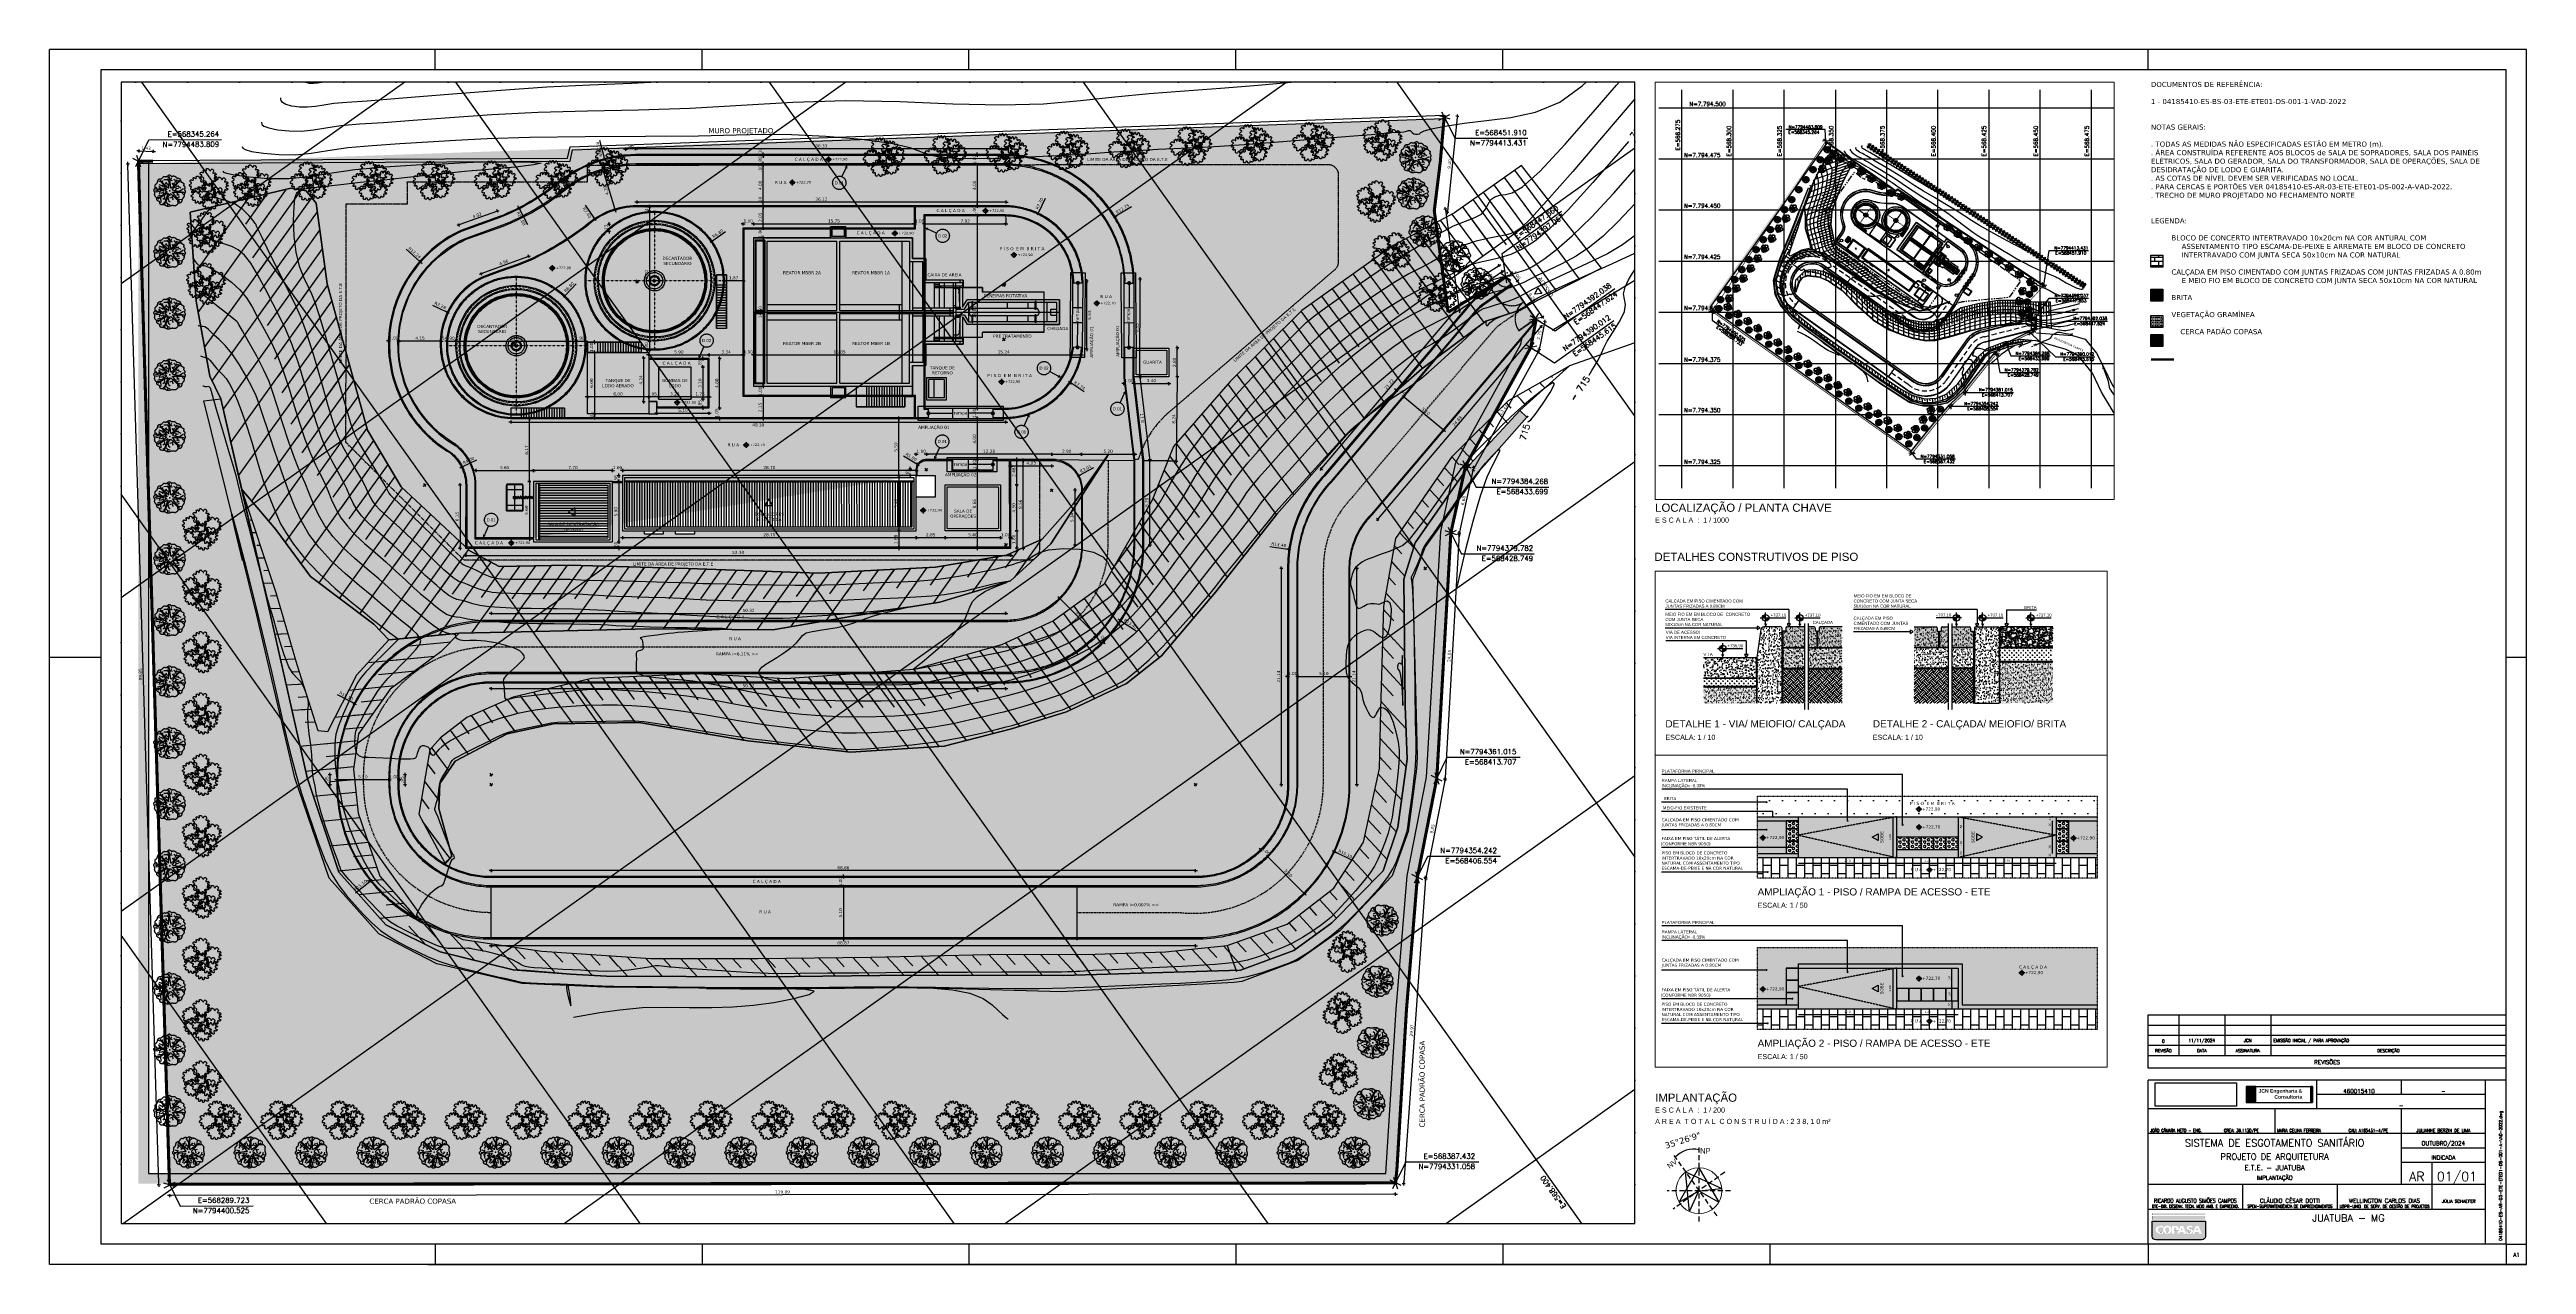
# Paper-space layout 'A1E2X' of a CAD drawing. Header units: feet. Extents: x 936 to 2147, y 104 to 698.
# The model-space entities are those that its viewports show. They can reach past a viewport. Long polylines and large blocks are cut down to what shows.
import ezdxf
from ezdxf.enums import TextEntityAlignment as Align

# ---------------------------------------------------------------- set-up
doc = ezdxf.new("R2010")
doc.units = ezdxf.units.FT
doc.header["$MEASUREMENT"] = 0
for name, pattern in [('( Hidden )', [0.375, 0.25, -0.125]), ('DASHDOT', [25.4, 12.7, -6.35, 0, -6.35]), ('HIDDEN', [0.375, 0.25, -0.125]), ('PHANTOM', [2.5, 1.25, -0.25, 0.25, -0.25, 0.25, -0.25]), ('PHANTOM2', [1.25, 0.625, -0.125, 0.125, -0.125, 0.125, -0.125])]:
    doc.linetypes.add(name, pattern=pattern)
for name, color, linetype in [('09-EST-DIMENSÕES', 2, 'Continuous'), ('11-EST-HACHURAS', 2, 'Continuous'), ('ARQ_LINHA MEDIA 2', 2, 'Continuous'), ('ARQ_TEXTO', 2, 'Continuous'), ('Copasa', 170, 'Continuous'), ('FRFORMTL2--', 2, 'Continuous'), ('FRFORMTL8--', 2, 'Continuous'), ('FRLEGENA2--', 2, 'Continuous'), ('FRLEGENA3--', 2, 'Continuous'), ('FRLEGENA4--', 2, 'Continuous'), ('FRLEGENA5--', 2, 'Continuous'), ('FRLEGENA6--', 2, 'Continuous'), ('FRLEGENA8--', 2, 'Continuous'), ('NUIT-AGE', 251, 'Continuous'), ('NUIT-ARE', 2, 'Continuous'), ('NUIT-CER', 1, 'Continuous'), ('NUIT-CTA', 8, 'Continuous'), ('NUIT-CVN TOPOGRAFIA', 8, 'Continuous'), ('NUIT-EQP', 251, 'Continuous'), ('NUIT-FLH', 2, 'Continuous'), ('NUIT-HTC', 1, 'Continuous'), ('NUIT-HTC BLOCO', 255, 'Continuous'), ('NUIT-LEG', 1, 'Continuous'), ('NUIT-LIM', 3, 'PHANTOM2'), ('NUIT-MALHA', 252, 'Continuous'), ('NUIT-POR', 1, 'Continuous'), ('NUIT-PRJ', 251, '( Hidden )'), ('NUIT-SEC', 2, 'DASHDOT'), ('NUIT-TAL', 251, 'Continuous'), ('NUIT-TXT', 1, 'Continuous'), ('NUIT-TXT MALHA', 1, 'Continuous'), ('NUIT-VEG', 251, 'Continuous'), ('NUIT-VIE', 255, 'Continuous'), ('NUIT-VIS', 8, 'Continuous')]:
    doc.layers.add(name, color=color, linetype=linetype)
doc.styles.add('04 - 1 PARA 25 - 2.5mm', font='romans.shx', dxfattribs={"height": 62.5})
doc.styles.add('ARIAL', font='arial.ttf')
doc.styles.add('CARIMBO', font='ROMANS.SHX')
doc.styles.add('malha', font='romans.shx')
doc.styles.add('NUIT', font='verdana.ttf')
doc.styles.add('r100', font='simplex.shx', dxfattribs={"height": 2.5})
doc.styles.add('r120', font='simplex.shx', dxfattribs={"height": 3})
doc.styles.add('r140', font='simplex.shx', dxfattribs={"height": 3.5})
doc.styles.add('r175', font='simplex.shx', dxfattribs={"height": 4.5})
doc.styles.add('R60', font='ROMANS.shx', dxfattribs={"height": 1.5})
doc.styles.add('r80', font='simplex.shx', dxfattribs={"height": 2})
doc.styles.add('ROMANS', font='romans', dxfattribs={"height": 0.2})
doc.styles.add('SIMPLEX', font='simplex', dxfattribs={"height": 0.2})
doc.linetypes.add('CERCA_DE_ARAME', pattern='A,0.15,-0.05,["X",Standard,S=0.05,R=0,X=-0.0175,Y=-0.025],-0.05', length=0.25)
doc.dimstyles.new('1_100', dxfattribs={"dimtxt": 0.175, "dimasz": 0.1, "dimexe": 1.25, "dimexo": 0.625, "dimgap": 0.05, "dimtad": 1, "dimzin": 4, "dimdsep": 46, "dimtxsty": 'ARIAL', "dimblk": 'COTA', "dimcen": 0, "dimse1": 1, "dimse2": 1, "dimclrd": 256, "dimclrt": 256, "dimadec": 0, "dimazin": 0, "dimtfac": 1, "dimtix": 1, "dimtmove": 0, "dimatfit": 3, "dimldrblk": 'COTA', "dimfxl": 1, "dimfxlon": 1, "dimtolj": 1, "dimlwd": -1, "dimarcsym": 0})
doc.dimstyles.new('50', dxfattribs={"dimtxt": 0.1, "dimasz": 0.05, "dimexe": 1.25, "dimexo": 0.625, "dimgap": 0.05, "dimtad": 1, "dimzin": 4, "dimdsep": 46, "dimtxsty": 'ARIAL', "dimblk": 'COTA', "dimcen": 0.05, "dimse1": 1, "dimse2": 1, "dimclrd": 256, "dimclrt": 256, "dimadec": 0, "dimazin": 0, "dimtfac": 1, "dimtix": 1, "dimtmove": 0, "dimatfit": 3, "dimldrblk": 'COTA', "dimfxl": 1, "dimfxlon": 1, "dimtolj": 1, "dimlwd": -1, "dimarcsym": 0})
doc.dimstyles.new('NUIT 1-1', dxfattribs={"dimtxt": 3, "dimasz": 0.2, "dimexe": 0.1, "dimexo": 0.15, "dimgap": 0.15, "dimtad": 1, "dimzin": 4, "dimdsep": 46, "dimtxsty": 'NUIT', "dimblk": 'ARCHTICK', "dimcen": 0.23, "dimse1": 1, "dimse2": 1, "dimsd1": 1, "dimsd2": 1, "dimclrd": 256, "dimclre": 256, "dimclrt": 1, "dimaunit": 1, "dimadec": 0, "dimazin": 0, "dimtfac": 1, "dimtix": 1, "dimtmove": 2, "dimatfit": 3, "dimldrblk": 'DOTSMALL', "dimfxl": 1, "dimtolj": 1, "dimtzin": 0, "dimarcsym": 0})
doc.dimstyles.new('NUIT 1-200', dxfattribs={"dimtxt": 0.3, "dimasz": 0.1, "dimexe": 0.1, "dimexo": 0.15, "dimgap": 0.13, "dimtad": 1, "dimzin": 4, "dimdsep": 46, "dimtxsty": 'NUIT', "dimblk1": 'TIK', "dimblk2": 'TIK', "dimsah": 1, "dimcen": 0.18, "dimse1": 1, "dimse2": 1, "dimclrd": 256, "dimclre": 256, "dimclrt": 1, "dimaunit": 1, "dimadec": 0, "dimazin": 0, "dimtfac": 1, "dimtix": 1, "dimtofl": 0, "dimtmove": 2, "dimatfit": 3, "dimldrblk": 'DOT', "dimfxl": 1, "dimtolj": 1, "dimtzin": 0, "dimarcsym": 0})
doc.dimstyles.new('NUIT 1-50', dxfattribs={"dimtxt": 0.05, "dimasz": 0.01, "dimexe": 0.02, "dimexo": 0.02, "dimgap": 0.04, "dimtad": 1, "dimzin": 4, "dimdsep": 46, "dimtxsty": 'NUIT', "dimblk": 'ARCHTICK', "dimblk1": 'ARCHTICK', "dimblk2": 'ARCHTICK', "dimcen": 0.045, "dimse1": 1, "dimse2": 1, "dimclrd": 256, "dimclre": 253, "dimclrt": 1, "dimaunit": 1, "dimadec": 0, "dimazin": 0, "dimtfac": 1, "dimtix": 1, "dimtofl": 0, "dimtmove": 2, "dimatfit": 3, "dimldrblk": 'OPEN90', "dimfxl": 1, "dimtolj": 1, "dimtzin": 0, "dimlwe": 5, "dimarcsym": 0})
picture_1 = doc.add_image_def('image1.jpg', size_in_pixel=(9253, 2656))

# ---------------------------------------------------------------- blocks, each defined once
blk = doc.blocks.new('AtribA1')
at = {"layer": 'FRFORMTL2--'}
for p, q in [((1936.5, 952.1), (1936.5, 966.1)), ((2019, 959.1), (1936.5, 959.1)), ((1977.7, 966.1), (1977.7, 959.1)), ((2019, 952.1), (1854, 952.1)), ((1915.9, 952.1), (1915.9, 940.1)), ((1977.7, 952.1), (1977.7, 915.1)), ((2019, 940.1), (1854, 940.1)), ((1977.7, 933.1), (2019, 933.1)), ((1977.7, 926.1), (2019, 926.1)), ((1992.7, 926.1), (1992.7, 913.1)), ((1900.2, 915.1), (1900.2, 903.1)), ((1946.5, 915.1), (1946.5, 903.1)), ((1992.7, 918.1), (1992.7, 903.1)), ((1854, 903.1), (2019, 903.1))]:
    blk.add_line(p, q, dxfattribs=at)
at = {"layer": 'FRFORMTL8--'}
for p, q in [((2029, 966.1), (1854, 966.1)), ((1854, 886.1), (1854, 966.1)), ((2019, 886.1), (2019, 966.1)), ((2019, 915.1), (1854, 915.1))]:
    blk.add_line(p, q, dxfattribs=at)
at = {"layer": 'FRLEGENA2--', "style": 'R60', "flags": 2}
for tag, p in [('CONTRATO', (1938, 963.7)), ('PROJETO', (1938, 956.7)), ('ART', (1979.3, 963.7)), ('RESPONSÁVEL', (1855.1, 949.6)), ('COORDENADOR', (1917, 949.7)), ('PROJETISTA', (1978.9, 949.7)), ('DATA', (1978.9, 937.6)), ('TIPO', (1978.9, 923.6)), ('ESCALA', (1978.9, 930.6)), ('FOLHA', (1993.9, 923.6)), ('APROVADO', (1855.2, 912.6)), ('VISTO', (1901.4, 912.6)), ('VISTO', (1947.7, 912.6)), ('VISTO', (1993.9, 912.6))]:
    blk.add_attdef(tag, p, '', height=1.5, dxfattribs=at)
at = {"layer": 'FRLEGENA2--', "style": 'R60', "width": 0.9, "flags": 4}
for tag, p in [('RESPONSÁVEL', (1855, 940.8)), ('CREA', (1891.1, 940.8)), ('COORDENADOR', (1917, 940.8)), ('CREA', (1952.9, 940.8))]:
    blk.add_attdef(tag, p, '', height=1.5, dxfattribs=at)
at = {"layer": 'FRLEGENA2--', "style": 'R60', "flags": 4}
blk.add_attdef('PROJETISTA', text='', height=1.5, dxfattribs=at).set_placement((1998.4, 940.8), align=Align.CENTER)
at = {"layer": 'FRLEGENA2--', "style": 'R60'}
for tag, width, flags, p in [('DIRETORIA', 0.85, 4, (1877.1, 903.8)), ('SUPERINTENDÊNCIA', 0.95, 4, (1923.4, 903.8)), ('DIVISÃO', 0.95, 4, (1969.6, 903.7)), ('COORDENADOR', 0.8, 4, (2005.9, 906.2)), ('COORDENADOR', 0.8, 2, (2005.9, 903.8))]:
    blk.add_attdef(tag, text='', height=1.5, dxfattribs=dict(at, width=width, flags=flags)).set_placement(p, align=Align.CENTER)
for p, flags in [((2027, 888), 4), ((2021.3, 887.8), 2)]:
    blk.add_attdef('ARQUIVO', p, '', height=1.5, rotation=90, dxfattribs=dict(at, flags=flags))
at = {"layer": 'FRLEGENA3--', "style": 'r80', "flags": 4}
for tag, p in [('CONTRATO', (1957.1, 959.8)), ('ART', (1998.4, 959.8)), ('PROJETO', (1977.7, 952.8)), ('DATA', (1998.4, 934.3)), ('ESCALA', (1998.4, 927.3)), ('ESPECIFICAÇÃO', (1915.9, 917.4)), ('FORMATO', (2034.1, 879.8))]:
    blk.add_attdef(tag, text='', height=2, dxfattribs=at).set_placement(p, align=Align.CENTER)
at = {"layer": 'FRLEGENA3--', "style": 'r80', "width": 0.9, "flags": 4}
for tag, p in [('SUPERINTENDÊNCIA', (1923.4, 906.2)), ('DIRETORIA', (1877.1, 906.2)), ('GERENTE', (1969.6, 906.2))]:
    blk.add_attdef(tag, text='', height=2, dxfattribs=at).set_placement(p, align=Align.CENTER)
at = {"layer": 'FRLEGENA4--', "style": 'r100', "flags": 4}
blk.add_attdef('ESPECIFICAÇÕES', text='', height=2.5, dxfattribs=at).set_placement((1915.9, 922.1), align=Align.CENTER)
at = {"layer": 'FRLEGENA5--', "style": 'r120'}
for tag, flags, p in [('SUBTÍTULO', 4, (1915.9, 927.3)), ('COPASA', 2, (1951.5, 890.2))]:
    blk.add_attdef(tag, text='', height=3, dxfattribs=dict(at, flags=flags)).set_placement(p, align=Align.CENTER)
at = {"layer": 'FRLEGENA6--', "style": 'r140', "flags": 4}
for tag, p in [('TÍTULO', (1915.9, 933.7)), ('CIDADE', (1951.9, 897))]:
    blk.add_attdef(tag, text='', height=3.5, dxfattribs=at).set_placement(p, align=Align.CENTER)
at = {"layer": 'FRLEGENA8--', "style": 'r175', "flags": 4}
for tag, p in [('TIPO', (1985.4, 916.8)), ('FOLHA', (2005, 916.8))]:
    blk.add_attdef(tag, text='', height=4.5, dxfattribs=at).set_placement(p, align=Align.CENTER)
blk = doc.blocks.new('A$C214164E6')
at = {"layer": '11-EST-HACHURAS', "true_color": 0x152c47}
h = blk.add_hatch(color=169, dxfattribs=at)
h.dxf.hatch_style = 1
h.paths.add_polyline_path([(-32.4, -7.9), (-24.5, -7.9), (-24.5, 7.9), (-32.4, 7.9)])
at = {"layer": '11-EST-HACHURAS', "true_color": 0x20436f}
h = blk.add_hatch(color=177, dxfattribs=at)
h.dxf.hatch_style = 1
h.paths.add_polyline_path([(-24.5, -7.9), (-22.8, -7.9), (-22.8, 7.9), (-24.5, 7.9)])
h = blk.add_hatch(color=177, dxfattribs=at)
h.dxf.hatch_style = 1
h.paths.add_polyline_path([(32.4, -7.9), (30.8, -7.9), (30.8, 7.9), (32.4, 7.9)])
at = {"layer": '11-EST-HACHURAS', "color": 169, "true_color": 0x152c47}
for p, q in [((-32.4, 7.9), (-32.4, -7.9)), ((-24.5, 7.9), (-32.4, 7.9)), ((-32.4, 7.9), (-32.4, -7.9)), ((-22.8, 7.9), (-32.4, 7.9)), ((-32.4, 7.9), (32.4, 7.9)), ((-32.4, 7.9), (-32.4, -7.9)), ((-24.5, -7.9), (-24.5, 7.9)), ((-22.8, 7.9), (-24.5, 7.9)), ((-24.5, 7.9), (-24.5, -7.9)), ((32.4, 7.9), (30.8, 7.9)), ((30.8, 7.9), (32.4, 7.9)), ((32.4, -7.9), (32.4, 7.9)), ((32.4, 7.9), (32.4, -7.9)), ((32.4, 7.9), (32.4, -7.9)), ((-32.4, -7.9), (-22.8, -7.9)), ((-32.4, -7.9), (-24.5, -7.9)), ((-32.4, -7.9), (32.4, -7.9)), ((-24.5, -7.9), (-22.8, -7.9)), ((32.4, -7.9), (30.8, -7.9)), ((30.8, -7.9), (32.4, -7.9))]:
    blk.add_line(p, q, dxfattribs=at)
at = {"layer": '11-EST-HACHURAS', "color": 177, "true_color": 0x20436f}
for p, q in [((-22.8, -7.9), (-22.8, 7.9)), ((30.8, -7.9), (30.8, 7.9))]:
    blk.add_line(p, q, dxfattribs=at)
at = {"layer": '11-EST-HACHURAS', "color": 169, "true_color": 0x152c47, "insert": (-23.9, 5.3, -577.5), "char_height": 3.5, "width": 46.258, "attachment_point": 1, "style": '04 - 1 PARA 25 - 2.5mm'}
blk.add_mtext('\\pxqr,t1;{\\fArial|b1|i0|c0|p34;JCN Engenharia &\\PConsultoria}', dxfattribs=at)
blk = doc.blocks.new('*D160')
at = {"layer": 'Defpoints', "color": 0, "ltscale": 100, "transparency": 16777216}
for p in [(1730.1, 157.7), (1737.4, 164.1), (1742.3, 161.6), (1742.3, 125), (1751.3, 127.8)]:
    blk.add_point(p, dxfattribs=at)
at = {"layer": 'NUIT-ARE', "color": 1, "ltscale": 100, "transparency": 16777216, "insert": (1734.4, 165.1), "char_height": 3, "attachment_point": 5, "rotation": 17.7179, "style": 'NUIT'}
blk.add_mtext('\\A1;35°26\'9"', dxfattribs=at)
blk = doc.blocks.new('_ArchTick')
at = {"color": 0, "linetype": 'ByBlock', "const_width": 0.15}
blk.add_lwpolyline([(-0.5, -0.5), (0.5, 0.5)], dxfattribs=at)
blk = doc.blocks.new('_DotSmall')
at = {"color": 0, "linetype": 'ByBlock', "const_width": 0.5}
blk.add_lwpolyline([(-0.0625, 0, 1), (0.0625, 0, 1)], format="xyb", close=True, dxfattribs=at)
blk = doc.blocks.new('COTA')
for p, q in [((0, 1), (0, -1)), ((-0.707, -0.707), (0.707, 0.707)), ((1, 0), (-1, 0))]:
    blk.add_line(p, q)
blk = doc.blocks.new('Copasa')
at = {"layer": 'Copasa'}
h = blk.add_hatch(color=256, dxfattribs=at)
h.paths.add_polyline_path([(12, -3.6), (-12, -3.6), (-12, -10.4, 0.41328), (-10.4, -12), (10.4, -12, 0.414214), (12, -10.4)])
h.paths.add_polyline_path([(10.4, -9.2), (9.3, -9.2), (9, -8.4), (7.5, -8.4), (7.2, -9.2), (6.2, -9.2), (7.7, -5.7), (8.9, -5.7)], flags=16)
h.paths.add_polyline_path([(8.7, -7.7), (7.8, -7.7), (8.3, -6.4)], flags=0)
h.paths.add_polyline_path([(6.2, -5.7), (6.1, -6.5), (5.9, -6.4), (5.8, -6.3), (5.6, -6.3), (5.4, -6.3), (5.2, -6.3), (5.1, -6.3), (5, -6.3), (4.8, -6.3), (4.7, -6.4), (4.6, -6.5), (4.6, -6.6), (4.6, -6.7), (4.6, -6.7), (4.6, -6.8), (4.7, -6.8), (4.7, -6.9), (4.8, -6.9), (4.9, -6.9), (5, -6.9), (5.1, -7), (5.2, -7), (5.3, -7), (5.4, -7), (5.5, -7.1), (5.6, -7.1), (5.7, -7.1), (5.8, -7.2), (5.9, -7.2), (6, -7.3), (6.1, -7.3), (6.1, -7.4), (6.2, -7.5), (6.3, -7.6), (6.3, -7.7), (6.3, -7.8), (6.4, -7.9), (6.4, -8.1), (6.4, -8.2), (6.3, -8.3), (6.3, -8.5), (6.3, -8.6), (6.2, -8.7), (6.1, -8.8), (6, -8.8), (6, -8.9), (5.9, -9), (5.7, -9), (5.6, -9.1), (5.5, -9.1), (5.4, -9.1), (5.2, -9.2), (5.1, -9.2), (5, -9.2), (4.8, -9.2), (4.7, -9.2), (4.5, -9.2), (4.4, -9.2), (4.2, -9.2), (4, -9.2), (3.9, -9.1), (3.7, -9.1), (3.5, -9.1), (3.6, -8.3), (3.8, -8.3), (3.9, -8.4), (4, -8.4), (4.2, -8.5), (4.3, -8.5), (4.5, -8.5), (4.7, -8.5), (4.9, -8.5), (5.1, -8.5), (5.2, -8.4), (5.3, -8.3), (5.3, -8.2), (5.3, -8.1), (5.3, -8.1), (5.3, -8), (5.2, -8), (5.2, -7.9), (5.1, -7.9), (5, -7.8), (4.9, -7.8), (4.8, -7.8), (4.8, -7.8), (4.7, -7.7), (4.6, -7.7), (4.5, -7.7), (4.4, -7.6), (4.3, -7.6), (4.2, -7.6), (4.1, -7.5), (4, -7.5), (3.9, -7.4), (3.8, -7.4), (3.7, -7.3), (3.7, -7.2), (3.6, -7.1), (3.6, -7), (3.5, -6.9), (3.5, -6.8), (3.5, -6.7), (3.5, -6.5), (3.5, -6.4), (3.6, -6.3), (3.6, -6.2), (3.7, -6.1), (3.8, -6), (3.9, -5.9), (4, -5.9), (4.1, -5.8), (4.2, -5.7), (4.4, -5.7), (4.5, -5.7), (4.6, -5.6), (4.8, -5.6), (4.9, -5.6), (5, -5.6), (5.2, -5.6), (5.4, -5.6), (5.5, -5.6), (5.7, -5.6), (5.9, -5.7), (6, -5.7)], flags=16)
h.paths.add_polyline_path([(3.4, -9.2), (2.3, -9.2), (2, -8.4), (0.6, -8.4), (0.3, -9.2), (-0.8, -9.2), (0.7, -5.7), (2, -5.7)], flags=16)
h.paths.add_polyline_path([(1.8, -7.7), (0.8, -7.7), (1.3, -6.4)], flags=0)
h.paths.add_polyline_path([(-0.1, -6.7), (-0.1, -6.8), (-0.1, -6.9), (-0.1, -7.1), (-0.1, -7.2), (-0.2, -7.3), (-0.2, -7.4), (-0.3, -7.5), (-0.4, -7.6), (-0.5, -7.6), (-0.6, -7.7), (-0.7, -7.8), (-0.8, -7.8), (-1, -7.9), (-1.1, -7.9), (-1.3, -7.9), (-1.4, -7.9), (-1.6, -7.9), (-2, -7.9), (-2, -9.2), (-3, -9.2), (-3, -5.7), (-1.8, -5.7), (-1.6, -5.7), (-1.4, -5.7), (-1.3, -5.7), (-1.1, -5.7), (-1, -5.7), (-0.8, -5.8), (-0.7, -5.8), (-0.6, -5.9), (-0.5, -5.9), (-0.4, -6), (-0.3, -6.1), (-0.3, -6.2), (-0.2, -6.2), (-0.2, -6.3), (-0.1, -6.4), (-0.1, -6.6)], flags=16)
h.paths.add_polyline_path([(-1.1, -6.8), (-1.1, -7), (-1.2, -7.1), (-1.3, -7.2), (-1.4, -7.2), (-1.6, -7.3), (-1.7, -7.3), (-2, -7.3), (-2, -6.3), (-1.7, -6.3), (-1.6, -6.3), (-1.4, -6.4), (-1.3, -6.4), (-1.2, -6.5), (-1.1, -6.6)], flags=0)
h.paths.add_polyline_path([(-3.2, -7.1), (-3.2, -7.3), (-3.2, -7.4), (-3.2, -7.5), (-3.2, -7.7), (-3.2, -7.8), (-3.3, -7.9), (-3.3, -8.1), (-3.4, -8.2), (-3.4, -8.3), (-3.5, -8.4), (-3.5, -8.5), (-3.6, -8.6), (-3.7, -8.7), (-3.8, -8.8), (-3.8, -8.8), (-3.9, -8.9), (-4, -9), (-4.2, -9), (-4.3, -9.1), (-4.4, -9.1), (-4.5, -9.1), (-4.7, -9.2), (-4.8, -9.2), (-5, -9.2), (-5.1, -9.2), (-5.3, -9.2), (-5.5, -9.2), (-5.6, -9.2), (-5.7, -9.1), (-5.9, -9.1), (-6, -9.1), (-6.1, -9), (-6.2, -9), (-6.3, -8.9), (-6.4, -8.8), (-6.5, -8.8), (-6.6, -8.7), (-6.7, -8.6), (-6.8, -8.5), (-6.8, -8.4), (-6.9, -8.3), (-6.9, -8.2), (-7, -8.1), (-7, -7.9), (-7, -7.8), (-7, -7.7), (-7.1, -7.5), (-7.1, -7.4), (-7.1, -7.3), (-7, -7.1), (-7, -7), (-7, -6.9), (-7, -6.7), (-6.9, -6.6), (-6.9, -6.5), (-6.8, -6.4), (-6.8, -6.3), (-6.7, -6.2), (-6.6, -6.1), (-6.5, -6), (-6.4, -6), (-6.3, -5.9), (-6.2, -5.8), (-6.1, -5.8), (-6, -5.7), (-5.9, -5.7), (-5.7, -5.7), (-5.6, -5.6), (-5.5, -5.6), (-5.3, -5.6), (-5.1, -5.6), (-5, -5.6), (-4.8, -5.6), (-4.7, -5.6), (-4.5, -5.7), (-4.4, -5.7), (-4.3, -5.7), (-4.2, -5.8), (-4, -5.8), (-3.9, -5.9), (-3.8, -6), (-3.7, -6), (-3.7, -6.1), (-3.6, -6.2), (-3.5, -6.3), (-3.5, -6.4), (-3.4, -6.5), (-3.3, -6.6), (-3.3, -6.7), (-3.3, -6.9), (-3.2, -7)], flags=16)
h.paths.add_polyline_path([(-4.3, -7.1), (-4.3, -7.3), (-4.3, -7.4), (-4.3, -7.5), (-4.3, -7.7), (-4.3, -7.8), (-4.4, -8), (-4.4, -8.1), (-4.5, -8.2), (-4.5, -8.3), (-4.6, -8.4), (-4.7, -8.4), (-4.9, -8.5), (-5, -8.5), (-5.1, -8.5), (-5.3, -8.5), (-5.4, -8.5), (-5.5, -8.4), (-5.6, -8.4), (-5.7, -8.3), (-5.8, -8.2), (-5.9, -8.1), (-5.9, -8), (-6, -7.8), (-6, -7.7), (-6, -7.5), (-6, -7.4), (-6, -7.3), (-6, -7.1), (-6, -7), (-5.9, -6.8), (-5.9, -6.7), (-5.8, -6.6), (-5.7, -6.5), (-5.6, -6.4), (-5.5, -6.4), (-5.4, -6.3), (-5.3, -6.3), (-5.1, -6.3), (-5, -6.3), (-4.9, -6.3), (-4.7, -6.4), (-4.6, -6.4), (-4.5, -6.5), (-4.5, -6.6), (-4.4, -6.7), (-4.4, -6.8), (-4.3, -7)], flags=0)
h.paths.add_polyline_path([(-7.1, -5.8), (-7.1, -6.5), (-7.3, -6.5), (-7.5, -6.4), (-7.6, -6.4), (-7.8, -6.3), (-8, -6.3), (-8.1, -6.3), (-8.3, -6.3), (-8.4, -6.3), (-8.6, -6.4), (-8.7, -6.4), (-8.8, -6.5), (-8.9, -6.5), (-9, -6.6), (-9.1, -6.7), (-9.2, -6.8), (-9.2, -6.9), (-9.3, -7), (-9.3, -7.2), (-9.3, -7.3), (-9.3, -7.4), (-9.3, -7.6), (-9.3, -7.7), (-9.3, -7.8), (-9.2, -7.9), (-9.2, -8), (-9.1, -8.1), (-9, -8.2), (-8.9, -8.3), (-8.8, -8.4), (-8.6, -8.4), (-8.5, -8.5), (-8.4, -8.5), (-8.2, -8.5), (-8.1, -8.5), (-7.9, -8.5), (-7.7, -8.5), (-7.6, -8.5), (-7.4, -8.4), (-7.3, -8.4), (-7.1, -8.3), (-7.1, -9.1), (-7.2, -9.1), (-7.3, -9.1), (-7.5, -9.2), (-7.6, -9.2), (-7.8, -9.2), (-8, -9.2), (-8.2, -9.2), (-8.3, -9.2), (-8.4, -9.2), (-8.6, -9.2), (-8.7, -9.2), (-8.8, -9.2), (-8.9, -9.1), (-9.1, -9.1), (-9.2, -9.1), (-9.3, -9), (-9.4, -9), (-9.5, -8.9), (-9.6, -8.8), (-9.7, -8.8), (-9.8, -8.7), (-9.9, -8.6), (-10, -8.5), (-10.1, -8.4), (-10.2, -8.3), (-10.2, -8.2), (-10.3, -8.1), (-10.3, -8), (-10.4, -7.9), (-10.4, -7.7), (-10.4, -7.6), (-10.4, -7.4), (-10.4, -7.3), (-10.4, -7.1), (-10.4, -7), (-10.3, -6.9), (-10.3, -6.8), (-10.2, -6.7), (-10.2, -6.5), (-10.1, -6.4), (-10.1, -6.3), (-10, -6.3), (-9.9, -6.2), (-9.8, -6.1), (-9.7, -6), (-9.6, -6), (-9.5, -5.9), (-9.4, -5.8), (-9.3, -5.8), (-9.2, -5.7), (-9, -5.7), (-8.9, -5.7), (-8.8, -5.6), (-8.6, -5.6), (-8.5, -5.6), (-8.4, -5.6), (-8.2, -5.6), (-8, -5.6), (-7.9, -5.6), (-7.7, -5.6), (-7.5, -5.7), (-7.4, -5.7), (-7.2, -5.7)], flags=16)
at = {"layer": 'Copasa', "const_width": 0.0061}
for points in [[(-12, 0), (12, 0), (12, -0.8), (-12, -0.8), (-12, 0)], [(-12, -1.2), (12, -1.2), (12, -2.8), (-12, -2.8), (-12, -1.2)], [(-7.1, -8.3), (-7.3, -8.4), (-7.4, -8.4), (-7.6, -8.5), (-7.7, -8.5), (-7.9, -8.5), (-8.1, -8.5), (-8.2, -8.5), (-8.4, -8.5), (-8.5, -8.5), (-8.6, -8.4), (-8.8, -8.4), (-8.9, -8.3), (-9, -8.2), (-9.1, -8.1), (-9.2, -8), (-9.2, -7.9), (-9.3, -7.8), (-9.3, -7.7), (-9.3, -7.6), (-9.3, -7.4), (-9.3, -7.4), (-9.3, -7.3), (-9.3, -7.2), (-9.3, -7), (-9.2, -6.9), (-9.2, -6.8), (-9.1, -6.7), (-9, -6.6), (-8.9, -6.5), (-8.8, -6.5), (-8.7, -6.4), (-8.6, -6.4), (-8.4, -6.3), (-8.3, -6.3), (-8.1, -6.3), (-8.1, -6.3), (-8, -6.3), (-7.8, -6.3), (-7.6, -6.4), (-7.5, -6.4), (-7.3, -6.5), (-7.1, -6.5), (-7.1, -5.8), (-7.2, -5.7), (-7.4, -5.7), (-7.5, -5.7), (-7.7, -5.6), (-7.9, -5.6), (-8, -5.6), (-8.2, -5.6), (-8.4, -5.6), (-8.5, -5.6), (-8.6, -5.6), (-8.8, -5.6), (-8.9, -5.7), (-9, -5.7), (-9.2, -5.7), (-9.3, -5.8), (-9.4, -5.8), (-9.5, -5.9), (-9.6, -6), (-9.7, -6), (-9.8, -6.1), (-9.9, -6.2), (-10, -6.3), (-10.1, -6.3), (-10.1, -6.4), (-10.2, -6.5), (-10.2, -6.7), (-10.3, -6.8), (-10.3, -6.9), (-10.4, -7), (-10.4, -7.1), (-10.4, -7.3), (-10.4, -7.4), (-10.4, -7.4), (-10.4, -7.6), (-10.4, -7.7), (-10.4, -7.9), (-10.3, -8), (-10.3, -8.1), (-10.2, -8.2), (-10.2, -8.3), (-10.1, -8.4), (-10, -8.5), (-9.9, -8.6), (-9.8, -8.7), (-9.7, -8.8), (-9.6, -8.8), (-9.5, -8.9), (-9.4, -9), (-9.3, -9), (-9.2, -9.1), (-9.1, -9.1), (-8.9, -9.1), (-8.8, -9.2), (-8.7, -9.2), (-8.6, -9.2), (-8.4, -9.2), (-8.3, -9.2), (-8.2, -9.2), (-8.2, -9.2), (-8, -9.2), (-7.8, -9.2), (-7.6, -9.2), (-7.5, -9.2), (-7.3, -9.1), (-7.2, -9.1), (-7.1, -9.1), (-7.1, -8.3)], [(-7.1, -7.4), (-7.1, -7.5), (-7, -7.7), (-7, -7.8), (-7, -7.9), (-7, -8.1), (-6.9, -8.2), (-6.9, -8.3), (-6.8, -8.4), (-6.8, -8.5), (-6.7, -8.6), (-6.6, -8.7), (-6.5, -8.8), (-6.4, -8.8), (-6.3, -8.9), (-6.2, -9), (-6.1, -9), (-6, -9.1), (-5.9, -9.1), (-5.7, -9.1), (-5.6, -9.2), (-5.5, -9.2), (-5.3, -9.2), (-5.1, -9.2), (-5.1, -9.2), (-5, -9.2), (-4.8, -9.2), (-4.7, -9.2), (-4.5, -9.1), (-4.4, -9.1), (-4.3, -9.1), (-4.2, -9), (-4, -9), (-3.9, -8.9), (-3.8, -8.8), (-3.8, -8.8), (-3.7, -8.7), (-3.6, -8.6), (-3.5, -8.5), (-3.5, -8.4), (-3.4, -8.3), (-3.4, -8.2), (-3.3, -8.1), (-3.3, -7.9), (-3.2, -7.8), (-3.2, -7.7), (-3.2, -7.5), (-3.2, -7.4), (-3.2, -7.4), (-3.2, -7.3), (-3.2, -7.1), (-3.2, -7), (-3.3, -6.9), (-3.3, -6.7), (-3.3, -6.6), (-3.4, -6.5), (-3.5, -6.4), (-3.5, -6.3), (-3.6, -6.2), (-3.7, -6.1), (-3.7, -6), (-3.8, -6), (-3.9, -5.9), (-4, -5.8), (-4.2, -5.8), (-4.3, -5.7), (-4.4, -5.7), (-4.5, -5.7), (-4.7, -5.6), (-4.8, -5.6), (-5, -5.6), (-5.1, -5.6), (-5.1, -5.6), (-5.3, -5.6), (-5.5, -5.6), (-5.6, -5.6), (-5.7, -5.7), (-5.9, -5.7), (-6, -5.7), (-6.1, -5.8), (-6.2, -5.8), (-6.3, -5.9), (-6.4, -6), (-6.5, -6), (-6.6, -6.1), (-6.7, -6.2), (-6.8, -6.3), (-6.8, -6.4), (-6.9, -6.5), (-6.9, -6.6), (-7, -6.7), (-7, -6.9), (-7, -7), (-7, -7.1), (-7.1, -7.3), (-7.1, -7.4), (-7.1, -7.4)], [(-6, -7.4), (-6, -7.3), (-6, -7.1), (-6, -7), (-5.9, -6.8), (-5.9, -6.7), (-5.8, -6.6), (-5.7, -6.5), (-5.6, -6.4), (-5.5, -6.4), (-5.4, -6.3), (-5.3, -6.3), (-5.1, -6.3), (-5, -6.3), (-4.9, -6.3), (-4.7, -6.4), (-4.6, -6.4), (-4.5, -6.5), (-4.5, -6.6), (-4.4, -6.7), (-4.4, -6.8), (-4.3, -7), (-4.3, -7.1), (-4.3, -7.3), (-4.3, -7.4), (-4.3, -7.5), (-4.3, -7.7), (-4.3, -7.8), (-4.4, -8), (-4.4, -8.1), (-4.5, -8.2), (-4.5, -8.3), (-4.6, -8.4), (-4.7, -8.4), (-4.9, -8.5), (-5, -8.5), (-5.1, -8.5), (-5.3, -8.5), (-5.4, -8.5), (-5.5, -8.4), (-5.6, -8.4), (-5.7, -8.3), (-5.8, -8.2), (-5.9, -8.1), (-5.9, -8), (-6, -7.8), (-6, -7.7), (-6, -7.5), (-6, -7.4)], [(-3, -9.2), (-2, -9.2), (-2, -7.9), (-1.6, -7.9), (-1.4, -7.9), (-1.3, -7.9), (-1.1, -7.9), (-1, -7.9), (-0.8, -7.8), (-0.7, -7.8), (-0.6, -7.7), (-0.5, -7.6), (-0.4, -7.6), (-0.3, -7.5), (-0.2, -7.4), (-0.2, -7.3), (-0.1, -7.2), (-0.1, -7.1), (-0.1, -6.9), (-0.1, -6.8), (-0.1, -6.7), (-0.1, -6.6), (-0.1, -6.4), (-0.2, -6.3), (-0.2, -6.2), (-0.3, -6.2), (-0.3, -6.1), (-0.4, -6), (-0.5, -5.9), (-0.6, -5.9), (-0.7, -5.8), (-0.8, -5.8), (-1, -5.7), (-1.1, -5.7), (-1.3, -5.7), (-1.4, -5.7), (-1.6, -5.7), (-1.8, -5.7), (-3, -5.7), (-3, -9.2)], [(-2, -6.3), (-1.7, -6.3), (-1.6, -6.3), (-1.4, -6.4), (-1.3, -6.4), (-1.2, -6.5), (-1.1, -6.6), (-1.1, -6.8), (-1.1, -7), (-1.2, -7.1), (-1.3, -7.2), (-1.4, -7.2), (-1.6, -7.3), (-1.7, -7.3), (-2, -7.3), (-2, -6.3)], [(-0.8, -9.2), (0.3, -9.2), (0.6, -8.4), (2, -8.4), (2.3, -9.2), (3.4, -9.2), (2, -5.7), (0.7, -5.7), (-0.8, -9.2)], [(1.8, -7.7), (0.8, -7.7), (1.3, -6.4), (1.3, -6.4), (1.8, -7.7)], [(3.5, -9.1), (3.7, -9.1), (3.9, -9.1), (4, -9.2), (4.2, -9.2), (4.4, -9.2), (4.5, -9.2), (4.7, -9.2), (4.8, -9.2), (5, -9.2), (5.1, -9.2), (5.2, -9.2), (5.4, -9.1), (5.5, -9.1), (5.6, -9.1), (5.7, -9), (5.9, -9), (6, -8.9), (6, -8.8), (6.1, -8.8), (6.2, -8.7), (6.3, -8.6), (6.3, -8.5), (6.3, -8.3), (6.4, -8.2), (6.4, -8.1), (6.4, -8.1), (6.4, -7.9), (6.3, -7.8), (6.3, -7.7), (6.3, -7.6), (6.2, -7.5), (6.1, -7.4), (6.1, -7.3), (6, -7.3), (5.9, -7.2), (5.8, -7.2), (5.7, -7.1), (5.6, -7.1), (5.5, -7.1), (5.4, -7), (5.3, -7), (5.2, -7), (5.1, -7), (5, -6.9), (4.9, -6.9), (4.8, -6.9), (4.7, -6.9), (4.7, -6.8), (4.6, -6.8), (4.6, -6.7), (4.6, -6.7), (4.6, -6.6), (4.6, -6.6), (4.6, -6.5), (4.7, -6.4), (4.8, -6.3), (5, -6.3), (5.1, -6.3), (5.2, -6.3), (5.4, -6.3), (5.6, -6.3), (5.8, -6.3), (5.9, -6.4), (6.1, -6.5), (6.2, -5.7), (6, -5.7), (5.9, -5.7), (5.7, -5.6), (5.5, -5.6), (5.4, -5.6), (5.2, -5.6), (5, -5.6), (4.9, -5.6), (4.8, -5.6), (4.6, -5.6), (4.5, -5.7), (4.4, -5.7), (4.2, -5.7), (4.1, -5.8), (4, -5.9), (3.9, -5.9), (3.8, -6), (3.7, -6.1), (3.6, -6.2), (3.6, -6.3), (3.5, -6.4), (3.5, -6.5), (3.5, -6.7), (3.5, -6.8), (3.5, -6.9), (3.6, -7), (3.6, -7.1), (3.7, -7.2), (3.7, -7.3), (3.8, -7.4), (3.9, -7.4), (4, -7.5), (4.1, -7.5), (4.2, -7.6), (4.3, -7.6), (4.4, -7.6), (4.5, -7.7), (4.6, -7.7), (4.7, -7.7), (4.8, -7.8), (4.8, -7.8), (4.9, -7.8), (5, -7.8), (5.1, -7.9), (5.2, -7.9), (5.2, -8), (5.3, -8), (5.3, -8.1), (5.3, -8.1), (5.3, -8.2), (5.3, -8.2), (5.3, -8.3), (5.2, -8.4), (5.1, -8.5), (4.9, -8.5), (4.7, -8.5), (4.5, -8.5), (4.3, -8.5), (4.2, -8.5), (4, -8.4), (3.9, -8.4), (3.8, -8.3), (3.6, -8.3), (3.5, -9.1)], [(6.2, -9.2), (7.2, -9.2), (7.5, -8.4), (9, -8.4), (9.3, -9.2), (10.4, -9.2), (8.9, -5.7), (7.7, -5.7), (6.2, -9.2)], [(8.7, -7.7), (7.8, -7.7), (8.3, -6.4), (8.3, -6.4), (8.7, -7.7)]]:
    blk.add_lwpolyline(points, dxfattribs=at)
at = {"layer": 'Copasa'}
blk.add_lwpolyline([(-12, -10.4), (-12, -3.6), (12, -3.6), (12, -10.4, -0.414214), (10.4, -12), (-10.4, -12, -0.414214), (-12, -10.4)], format="xyb", close=True, dxfattribs=at)
for points in [[(-12, 0), (12, 0), (-12, -0.8), (12, -0.8)], [(-12, -1.2), (12, -1.2), (-12, -2.8), (12, -2.8)]]:
    blk.add_solid(points, dxfattribs=at)
blk = doc.blocks.new('EUCALIPTO')
for points, knots in [([(-0.681, 1.981, 259.344), (-0.663, 1.862, 259.344), (-0.629, 1.635, 259.344), (-0.903, 1.936, 259.344), (-1.168, 1.587, 259.344), (-0.738, 1.495, 259.344), (-1.156, 1.374, 259.344), (-1.113, 1.048, 259.344), (-0.947, 1.146, 259.344), (-0.833, 1.017, 259.344), (-1.044, 0.937, 259.344), (-0.945, 0.779, 259.344), (-0.847, 0.823, 259.344), (-0.728, 0.85, 259.344), (-0.71, 0.692, 259.344), (-0.799, 0.552, 259.344), (-0.536, 0.432, 259.344), (-0.49, 0.731, 259.344), (-0.311, 0.575, 259.344), (-0.29, 0.402, 259.344), (-0.066, 0.495, 259.344), (-0.15, 0.672, 259.344), (0.021, 0.607, 259.344), (0.111, 0.537, 259.344), (0.201, 0.617, 259.344), (0.252, 0.72, 259.344), (0.147, 0.801, 259.344), (0.262, 0.851, 259.344), (0.34, 0.855, 259.344), (0.491, 0.831, 259.344), (0.461, 1.021, 259.344), (0.254, 0.992, 259.344), (0.362, 1.209, 259.344), (0.471, 1.204, 259.344), (0.574, 1.23, 259.344), (0.549, 1.33, 259.344), (0.475, 1.409, 259.344), (0.38, 1.31, 259.344), (0.312, 1.439, 259.344), (0.389, 1.514, 259.344), (0.398, 1.593, 259.344), (0.469, 1.665, 259.344), (0.388, 1.834, 259.344), (0.265, 1.741, 259.344), (0.185, 1.728, 259.344), (0.112, 1.758, 259.344), (0.136, 1.867, 259.344), (0.169, 1.984, 259.344), (-0.017, 2.109, 259.344), (-0.018, 1.921, 259.344), (-0.123, 1.86, 259.344), (-0.241, 1.887, 259.344), (-0.24, 1.992, 259.344), (-0.252, 2.168, 259.344), (-0.398, 2.016, 259.344), (-0.373, 1.897, 259.344), (-0.485, 1.898, 259.344), (-0.519, 1.975, 259.344), (-0.485, 2.128, 259.344), (-0.603, 2.039, 259.344), (-0.681, 1.981, 259.344)], [0, 0, 0, 0, 0.384624, 0.731438, 1.160578, 1.463993, 1.942814, 2.235141, 2.471965, 2.568587, 2.896626, 3.032361, 3.245663, 3.335475, 3.551582, 3.761459, 4.052748, 4.354518, 4.632573, 4.789045, 5.091358, 5.214944, 5.463472, 5.569405, 5.760287, 5.916759, 6.062799, 6.163227, 6.365303, 6.522474, 6.713799, 6.92978, 7.18618, 7.391048, 7.472783, 7.630073, 7.757134, 7.906919, 8.067758, 8.189256, 8.38575, 8.417514, 8.662878, 8.889922, 8.990961, 9.056433, 9.225334, 9.406491, 9.646816, 9.837782, 10.038637, 10.159563, 10.329577, 10.499591, 10.770051, 10.862693, 11.009069, 11.094622, 11.252314, 11.550634, 11.550634, 11.550634, 11.550634]), ([(0.288, 1.63, 259.344), (0.305, 1.511, 259.344), (0.339, 1.284, 259.344), (0.065, 1.586, 259.344), (-0.2, 1.236, 259.344), (0.23, 1.144, 259.344), (-0.188, 1.023, 259.344), (-0.145, 0.698, 259.344), (0.022, 0.795, 259.344), (0.135, 0.666, 259.344), (-0.076, 0.586, 259.344), (0.024, 0.428, 259.344), (0.122, 0.472, 259.344), (0.24, 0.499, 259.344), (0.258, 0.341, 259.344), (0.169, 0.201, 259.344), (0.432, 0.081, 259.344), (0.478, 0.38, 259.344), (0.657, 0.224, 259.344), (0.678, 0.051, 259.344), (0.902, 0.144, 259.344), (0.818, 0.321, 259.344), (0.989, 0.256, 259.344), (1.079, 0.186, 259.344), (1.169, 0.266, 259.344), (1.22, 0.369, 259.344), (1.115, 0.45, 259.344), (1.23, 0.501, 259.344), (1.309, 0.504, 259.344), (1.459, 0.48, 259.344), (1.429, 0.67, 259.344), (1.222, 0.641, 259.344), (1.33, 0.858, 259.344), (1.439, 0.853, 259.344), (1.542, 0.88, 259.344), (1.517, 0.979, 259.344), (1.443, 1.058, 259.344), (1.348, 0.959, 259.344), (1.28, 1.088, 259.344), (1.357, 1.163, 259.344), (1.366, 1.242, 259.344), (1.439, 1.315, 259.344), (1.358, 1.484, 259.344), (1.234, 1.39, 259.344), (1.153, 1.377, 259.344), (1.08, 1.407, 259.344), (1.105, 1.516, 259.344), (1.139, 1.634, 259.344), (0.952, 1.758, 259.344), (0.95, 1.57, 259.344), (0.846, 1.509, 259.344), (0.728, 1.536, 259.344), (0.728, 1.641, 259.344), (0.716, 1.817, 259.344), (0.57, 1.665, 259.344), (0.595, 1.546, 259.344), (0.483, 1.547, 259.344), (0.449, 1.624, 259.344), (0.483, 1.777, 259.344), (0.365, 1.688, 259.344), (0.288, 1.63, 259.344)], [0, 0, 0, 0, 0.384624, 0.731438, 1.160578, 1.463993, 1.942814, 2.235141, 2.471965, 2.568587, 2.896626, 3.032361, 3.245663, 3.335475, 3.551582, 3.761459, 4.052748, 4.354518, 4.632573, 4.789045, 5.091358, 5.214944, 5.463472, 5.569405, 5.760287, 5.916759, 6.062799, 6.163227, 6.365303, 6.522474, 6.713799, 6.92978, 7.18618, 7.391048, 7.472783, 7.630073, 7.757134, 7.906919, 8.067758, 8.189256, 8.38575, 8.417514, 8.662878, 8.889922, 8.990961, 9.056433, 9.225334, 9.406491, 9.646816, 9.837782, 10.038637, 10.159563, 10.329577, 10.499591, 10.770051, 10.862693, 11.009069, 11.094622, 11.252314, 11.550634, 11.550634, 11.550634, 11.550634]), ([(0.862, 1.046, 259.344), (0.88, 0.926, 259.344), (0.914, 0.7, 259.344), (0.639, 1.001, 259.344), (0.375, 0.652, 259.344), (0.805, 0.56, 259.344), (0.386, 0.438, 259.344), (0.43, 0.113, 259.344), (0.596, 0.211, 259.344), (0.709, 0.082, 259.344), (0.498, 0.002, 259.344), (0.598, -0.157, 259.344), (0.696, -0.112, 259.344), (0.814, -0.085, 259.344), (0.833, -0.243, 259.344), (0.743, -0.383, 259.344), (1.006, -0.503, 259.344), (1.053, -0.205, 259.344), (1.231, -0.36, 259.344), (1.252, -0.534, 259.344), (1.476, -0.441, 259.344), (1.393, -0.263, 259.344), (1.563, -0.328, 259.344), (1.653, -0.398, 259.344), (1.743, -0.318, 259.344), (1.795, -0.215, 259.344), (1.689, -0.134, 259.344), (1.805, -0.084, 259.344), (1.883, -0.08, 259.344), (2.033, -0.104, 259.344), (2.004, 0.086, 259.344), (1.796, 0.057, 259.344), (1.904, 0.274, 259.344), (2.013, 0.268, 259.344), (2.116, 0.295, 259.344), (2.091, 0.395, 259.344), (2.017, 0.473, 259.344), (1.922, 0.375, 259.344), (1.854, 0.504, 259.344), (1.932, 0.579, 259.344), (1.94, 0.657, 259.344), (2.013, 0.731, 259.344), (1.932, 0.899, 259.344), (1.808, 0.806, 259.344), (1.727, 0.793, 259.344), (1.654, 0.823, 259.344), (1.679, 0.931, 259.344), (1.713, 1.049, 259.344), (1.526, 1.173, 259.344), (1.525, 0.985, 259.344), (1.42, 0.925, 259.344), (1.302, 0.952, 259.344), (1.303, 1.057, 259.344), (1.291, 1.233, 259.344), (1.145, 1.081, 259.344), (1.169, 0.962, 259.344), (1.058, 0.962, 259.344), (1.023, 1.039, 259.344), (1.058, 1.193, 259.344), (0.939, 1.104, 259.344), (0.862, 1.046, 259.344)], [0, 0, 0, 0, 0.384624, 0.731438, 1.160578, 1.463993, 1.942814, 2.235141, 2.471965, 2.568587, 2.896626, 3.032361, 3.245663, 3.335475, 3.551582, 3.761459, 4.052748, 4.354518, 4.632573, 4.789045, 5.091358, 5.214944, 5.463472, 5.569405, 5.760287, 5.916759, 6.062799, 6.163227, 6.365303, 6.522474, 6.713799, 6.92978, 7.186179, 7.391048, 7.472783, 7.630073, 7.757134, 7.906919, 8.067758, 8.189255, 8.38575, 8.417514, 8.662878, 8.889922, 8.990961, 9.056433, 9.225334, 9.406491, 9.646816, 9.837782, 10.038637, 10.159563, 10.329577, 10.499591, 10.770051, 10.862693, 11.009069, 11.094622, 11.252314, 11.550634, 11.550634, 11.550634, 11.550634]), ([(-1.527, 0.832, 259.344), (-1.509, 0.713, 259.344), (-1.475, 0.487, 259.344), (-1.75, 0.788, 259.344), (-2.014, 0.439, 259.344), (-1.584, 0.347, 259.344), (-2.003, 0.225, 259.344), (-1.959, -0.1, 259.344), (-1.793, -0.002, 259.344), (-1.68, -0.132, 259.344), (-1.891, -0.212, 259.344), (-1.791, -0.37, 259.344), (-1.693, -0.325, 259.344), (-1.574, -0.299, 259.344), (-1.556, -0.456, 259.344), (-1.646, -0.596, 259.344), (-1.382, -0.716, 259.344), (-1.336, -0.418, 259.344), (-1.158, -0.574, 259.344), (-1.136, -0.747, 259.344), (-0.913, -0.654, 259.344), (-0.996, -0.476, 259.344), (-0.826, -0.542, 259.344), (-0.735, -0.611, 259.344), (-0.645, -0.531, 259.344), (-0.594, -0.428, 259.344), (-0.7, -0.347, 259.344), (-0.584, -0.297, 259.344), (-0.506, -0.293, 259.344), (-0.356, -0.317, 259.344), (-0.385, -0.127, 259.344), (-0.593, -0.156, 259.344), (-0.485, 0.061, 259.344), (-0.375, 0.055, 259.344), (-0.272, 0.082, 259.344), (-0.297, 0.182, 259.344), (-0.372, 0.26, 259.344), (-0.466, 0.162, 259.344), (-0.534, 0.29, 259.344), (-0.457, 0.365, 259.344), (-0.449, 0.444, 259.344), (-0.377, 0.516, 259.344), (-0.458, 0.685, 259.344), (-0.581, 0.593, 259.344), (-0.662, 0.58, 259.344), (-0.735, 0.61, 259.344), (-0.71, 0.718, 259.344), (-0.677, 0.835, 259.344), (-0.863, 0.96, 259.344), (-0.864, 0.772, 259.344), (-0.969, 0.712, 259.344), (-1.087, 0.739, 259.344), (-1.086, 0.844, 259.344), (-1.098, 1.02, 259.344), (-1.244, 0.868, 259.344), (-1.22, 0.749, 259.344), (-1.331, 0.749, 259.344), (-1.366, 0.826, 259.344), (-1.331, 0.98, 259.344), (-1.45, 0.891, 259.344), (-1.527, 0.832, 259.344)], [0, 0, 0, 0, 0.384624, 0.731438, 1.160578, 1.463993, 1.942814, 2.235141, 2.471965, 2.568587, 2.896626, 3.032361, 3.245663, 3.335475, 3.551582, 3.761459, 4.052748, 4.354518, 4.632573, 4.789045, 5.091358, 5.214944, 5.463472, 5.569405, 5.760287, 5.916759, 6.062799, 6.163227, 6.365303, 6.522474, 6.713799, 6.92978, 7.18618, 7.391048, 7.472783, 7.630073, 7.757134, 7.906919, 8.067758, 8.189256, 8.38575, 8.417514, 8.662878, 8.889922, 8.990961, 9.056433, 9.225334, 9.406491, 9.646816, 9.837782, 10.038637, 10.159563, 10.329577, 10.499591, 10.770051, 10.862693, 11.009069, 11.094622, 11.252314, 11.550634, 11.550634, 11.550634, 11.550634]), ([(-0.038, 0.728, 259.344), (-0.02, 0.609, 259.344), (0.014, 0.382, 259.344), (-0.26, 0.684, 259.344), (-0.525, 0.334, 259.344), (-0.095, 0.242, 259.344), (-0.513, 0.121, 259.344), (-0.47, -0.204, 259.344), (-0.304, -0.107, 259.344), (-0.19, -0.236, 259.344), (-0.401, -0.316, 259.344), (-0.302, -0.474, 259.344), (-0.204, -0.43, 259.344), (-0.085, -0.403, 259.344), (-0.067, -0.561, 259.344), (-0.156, -0.701, 259.344), (0.107, -0.821, 259.344), (0.153, -0.522, 259.344), (0.332, -0.678, 259.344), (0.353, -0.851, 259.344), (0.577, -0.758, 259.344), (0.493, -0.581, 259.344), (0.664, -0.646, 259.344), (0.754, -0.716, 259.344), (0.844, -0.636, 259.344), (0.895, -0.533, 259.344), (0.79, -0.452, 259.344), (0.905, -0.401, 259.344), (0.983, -0.398, 259.344), (1.134, -0.421, 259.344), (1.104, -0.232, 259.344), (0.897, -0.261, 259.344), (1.005, -0.044, 259.344), (1.114, -0.049, 259.344), (1.217, -0.022, 259.344), (1.192, 0.077, 259.344), (1.118, 0.156, 259.344), (1.023, 0.057, 259.344), (0.955, 0.186, 259.344), (1.032, 0.261, 259.344), (1.041, 0.34, 259.344), (1.112, 0.412, 259.344), (1.031, 0.581, 259.344), (0.908, 0.488, 259.344), (0.827, 0.475, 259.344), (0.755, 0.505, 259.344), (0.779, 0.614, 259.344), (0.812, 0.731, 259.344), (0.626, 0.856, 259.344), (0.625, 0.668, 259.344), (0.52, 0.607, 259.344), (0.402, 0.635, 259.344), (0.403, 0.739, 259.344), (0.391, 0.915, 259.344), (0.245, 0.764, 259.344), (0.27, 0.644, 259.344), (0.158, 0.645, 259.344), (0.124, 0.722, 259.344), (0.158, 0.875, 259.344), (0.04, 0.786, 259.344), (-0.038, 0.728, 259.344)], [0, 0, 0, 0, 0.384624, 0.731438, 1.160578, 1.463993, 1.942814, 2.235141, 2.471965, 2.568587, 2.896626, 3.032361, 3.245663, 3.335475, 3.551582, 3.761459, 4.052748, 4.354518, 4.632573, 4.789045, 5.091358, 5.214944, 5.463472, 5.569405, 5.760287, 5.916759, 6.062799, 6.163227, 6.365303, 6.522474, 6.713799, 6.92978, 7.18618, 7.391048, 7.472783, 7.630073, 7.757134, 7.906919, 8.067758, 8.189256, 8.38575, 8.417514, 8.662878, 8.889922, 8.990961, 9.056433, 9.225334, 9.406491, 9.646816, 9.837782, 10.038637, 10.159563, 10.329577, 10.499591, 10.770051, 10.862693, 11.009069, 11.094622, 11.252314, 11.550634, 11.550634, 11.550634, 11.550634]), ([(0.26, 0.019, 259.344), (0.278, -0.1, 259.344), (0.312, -0.327, 259.344), (0.038, -0.026, 259.344), (-0.227, -0.375, 259.344), (0.203, -0.467, 259.344), (-0.216, -0.589, 259.344), (-0.172, -0.914, 259.344), (-0.006, -0.816, 259.344), (0.107, -0.945, 259.344), (-0.103, -1.025, 259.344), (-0.004, -1.183, 259.344), (0.094, -1.139, 259.344), (0.213, -1.112, 259.344), (0.231, -1.27, 259.344), (0.142, -1.41, 259.344), (0.405, -1.53, 259.344), (0.451, -1.232, 259.344), (0.629, -1.387, 259.344), (0.651, -1.56, 259.344), (0.874, -1.467, 259.344), (0.791, -1.29, 259.344), (0.961, -1.355, 259.344), (1.052, -1.425, 259.344), (1.142, -1.345, 259.344), (1.193, -1.242, 259.344), (1.088, -1.161, 259.344), (1.203, -1.111, 259.344), (1.281, -1.107, 259.344), (1.431, -1.131, 259.344), (1.402, -0.941, 259.344), (1.194, -0.97, 259.344), (1.302, -0.753, 259.344), (1.412, -0.759, 259.344), (1.515, -0.732, 259.344), (1.49, -0.632, 259.344), (1.415, -0.553, 259.344), (1.321, -0.652, 259.344), (1.253, -0.523, 259.344), (1.33, -0.448, 259.344), (1.339, -0.369, 259.344), (1.41, -0.297, 259.344), (1.329, -0.129, 259.344), (1.206, -0.221, 259.344), (1.125, -0.234, 259.344), (1.052, -0.204, 259.344), (1.077, -0.095, 259.344), (1.11, 0.021, 259.344), (0.924, 0.147, 259.344), (0.923, -0.042, 259.344), (0.818, -0.102, 259.344), (0.7, -0.075, 259.344), (0.701, 0.03, 259.344), (0.689, 0.206, 259.344), (0.543, 0.054, 259.344), (0.568, -0.065, 259.344), (0.456, -0.064, 259.344), (0.422, 0.013, 259.344), (0.456, 0.166, 259.344), (0.338, 0.077, 259.344), (0.26, 0.019, 259.344)], [0, 0, 0, 0, 0.384624, 0.731438, 1.160578, 1.463993, 1.942814, 2.235141, 2.471965, 2.568587, 2.896626, 3.032361, 3.245663, 3.335475, 3.551582, 3.761459, 4.052748, 4.354518, 4.632573, 4.789045, 5.091358, 5.214944, 5.463472, 5.569405, 5.760287, 5.916759, 6.062799, 6.163227, 6.365303, 6.522474, 6.713799, 6.92978, 7.186179, 7.391048, 7.472783, 7.630073, 7.757134, 7.906919, 8.067758, 8.189256, 8.38575, 8.417514, 8.662878, 8.889922, 8.990961, 9.056433, 9.225334, 9.406491, 9.646816, 9.837782, 10.038637, 10.159563, 10.329577, 10.499591, 10.770051, 10.862693, 11.009069, 11.094622, 11.252314, 11.550634, 11.550634, 11.550634, 11.550634]), ([(-0.783, -0.153, 259.344), (-0.765, -0.272, 259.344), (-0.731, -0.499, 259.344), (-1.005, -0.197, 259.344), (-1.27, -0.547, 259.344), (-0.84, -0.638, 259.344), (-1.259, -0.76, 259.344), (-1.215, -1.085, 259.344), (-1.049, -0.987, 259.344), (-0.936, -1.117, 259.344), (-1.146, -1.197, 259.344), (-1.047, -1.355, 259.344), (-0.949, -1.31, 259.344), (-0.83, -1.284, 259.344), (-0.812, -1.441, 259.344), (-0.902, -1.581, 259.344), (-0.638, -1.701, 259.344), (-0.592, -1.403, 259.344), (-0.414, -1.559, 259.344), (-0.392, -1.732, 259.344), (-0.169, -1.639, 259.344), (-0.252, -1.461, 259.344), (-0.082, -1.527, 259.344), (0.009, -1.597, 259.344), (0.099, -1.516, 259.344), (0.15, -1.413, 259.344), (0.044, -1.332, 259.344), (0.16, -1.282, 259.344), (0.238, -1.279, 259.344), (0.388, -1.302, 259.344), (0.359, -1.112, 259.344), (0.151, -1.142, 259.344), (0.259, -0.924, 259.344), (0.369, -0.93, 259.344), (0.472, -0.903, 259.344), (0.447, -0.804, 259.344), (0.372, -0.725, 259.344), (0.278, -0.823, 259.344), (0.21, -0.695, 259.344), (0.287, -0.62, 259.344), (0.296, -0.541, 259.344), (0.367, -0.469, 259.344), (0.286, -0.3, 259.344), (0.163, -0.392, 259.344), (0.082, -0.405, 259.344), (0.009, -0.376, 259.344), (0.034, -0.267, 259.344), (0.067, -0.15, 259.344), (-0.119, -0.025, 259.344), (-0.12, -0.213, 259.344), (-0.225, -0.274, 259.344), (-0.343, -0.246, 259.344), (-0.342, -0.141, 259.344), (-0.354, 0.035, 259.344), (-0.5, -0.117, 259.344), (-0.476, -0.236, 259.344), (-0.587, -0.236, 259.344), (-0.621, -0.159, 259.344), (-0.587, -0.005, 259.344), (-0.706, -0.094, 259.344), (-0.783, -0.153, 259.344)], [0, 0, 0, 0, 0.384624, 0.731438, 1.160578, 1.463993, 1.942814, 2.235141, 2.471965, 2.568587, 2.896626, 3.032361, 3.245663, 3.335475, 3.551582, 3.761459, 4.052748, 4.354518, 4.632573, 4.789045, 5.091358, 5.214944, 5.463472, 5.569405, 5.760287, 5.916759, 6.062799, 6.163227, 6.365303, 6.522474, 6.713799, 6.92978, 7.186179, 7.391048, 7.472783, 7.630073, 7.757134, 7.906919, 8.067758, 8.189255, 8.38575, 8.417514, 8.662878, 8.889922, 8.990961, 9.056433, 9.225334, 9.406491, 9.646816, 9.837782, 10.038637, 10.159563, 10.329577, 10.499591, 10.770051, 10.862693, 11.009069, 11.094622, 11.252314, 11.550634, 11.550634, 11.550634, 11.550634])]:
    blk.add_open_spline(points, degree=3, knots=knots)
blk = doc.blocks.new('AROEIRA')
for p, q in [((-0.107, 0.364, -591.825), (0.082, 1.486, -591.825)), ((0.083, 0.34, -591.825), (0.082, 1.486, -591.825)), ((-0.001, 0.996, -591.825), (-0.27, 1.42, -591.825)), ((0.058, 1.183, -591.825), (0.335, 1.443, -591.825)), ((-0.932, 0.955, -591.825), (-0.959, 1.145, -591.825)), ((-0.515, 0.815, -591.825), (-0.343, 1.159, -591.825)), ((0.748, 0.759, -591.825), (0.818, 1.21, -591.825)), ((-0.165, 0.342, -591.825), (-1.044, 1.066, -591.825)), ((-0.306, 0.199, -591.825), (-1.044, 1.066, -591.825)), ((0.119, 0.335, -591.825), (1.034, 1.012, -591.825)), ((0.252, 0.185, -591.825), (1.034, 1.012, -591.825)), ((0.256, 0.809, -591.825), (0.375, 0.998, -591.825)), ((0.609, 0.839, -591.825), (0.499, 1.01, -591.825)), ((-0.88, 0.874, -591.825), (-1.097, 0.903, -591.825)), ((-0.509, 0.801, -591.825), (-0.58, 0.965, -591.825)), ((-0.261, 0.734, -591.825), (-0.293, 0.93, -591.825)), ((-0.938, 0.658, -591.825), (-1.137, 0.792, -591.825)), ((-0.724, 0.751, -591.825), (-1.053, 0.608, -591.825)), ((-0.562, 0.592, -591.825), (-0.509, 0.801, -591.825)), ((0.008, 0.556, -591.825), (-0.261, 0.734, -591.825)), ((0.017, 0.668, -591.825), (0.256, 0.809, -591.825)), ((0.256, 0.809, -591.825), (0.452, 0.749, -591.825)), ((0.592, 0.621, -591.825), (0.609, 0.839, -591.825)), ((0.851, 0.819, -591.825), (1.164, 0.841, -591.825)), ((-1.053, 0.608, -591.825), (-1.146, 0.458, -591.825)), ((-0.229, 0.713, -591.825), (-0.392, 0.656, -591.825)), ((-0.669, 0.423, -591.825), (-0.851, 0.561, -591.825)), ((-0.457, 0.489, -591.825), (-0.669, 0.423, -591.825)), ((-0.643, 0.431, -591.825), (-0.787, 0.306, -591.825)), ((0.374, 0.427, -591.825), (0.665, 0.31, -591.825)), ((0.665, 0.31, -591.825), (0.822, 0.387, -591.825)), ((-1.141, 0.184, -591.825), (-1.33, 0.27, -591.825)), ((-1.124, 0.156, -591.825), (-1.068, 0.308, -591.825)), ((0.558, 0.353, -591.825), (0.676, 0.029, -591.825)), ((-0.321, 0.16, -591.825), (-1.451, 0.025, -591.825)), ((-1.051, 0.037, -591.825), (-1.141, 0.184, -591.825)), ((-0.315, -0.04, -591.825), (-1.451, 0.025, -591.825)), ((-1.266, 0.014, -591.825), (-1.44, -0.119, -591.825)), ((-0.58, 0.017, -591.825), (-0.705, -0.204, -591.825)), ((0.271, -0.058, -591.825), (0.447, 0.089, -591.825)), ((0.274, 0.05, -591.825), (1.281, -0.482, -591.825)), ((0.911, -0.051, -591.825), (1.023, 0.111, -591.825)), ((1.23, -0.151, -591.825), (1.284, 0.071, -591.825)), ((-0.978, -0.002, -591.825), (-1.209, -0.201, -591.825)), ((-0.312, -0.047, -591.825), (-1.094, -0.874, -591.825)), ((0.215, -0.112, -591.825), (1.281, -0.482, -591.825)), ((0.599, -0.122, -591.825), (0.911, -0.051, -591.825)), ((-1.117, -0.122, -591.825), (-1.113, -0.502, -591.825)), ((-0.179, -0.197, -591.825), (-1.094, -0.874, -591.825)), ((-0.705, -0.204, -591.825), (-0.882, -0.275, -591.825)), ((-0.727, -0.213, -591.825), (-0.752, -0.4, -591.825)), ((-0.416, -0.273, -591.825), (-0.594, -0.218, -591.825)), ((-0.164, -0.205, -591.825), (-0.201, -1.343, -591.825)), ((0.035, -0.229, -591.825), (-0.201, -1.343, -591.825)), ((0.05, -0.225, -591.825), (0.773, -1.104, -591.825)), ((0.196, -0.135, -591.825), (0.773, -1.104, -591.825)), ((1.01, -0.339, -591.825), (1.224, -0.151, -591.825)), ((1.224, -0.151, -591.825), (1.376, -0.143, -591.825)), ((-0.074, -0.294, -591.825), (-0.321, -0.481, -591.825)), ((-0.582, -0.42, -591.825), (-0.513, -0.8, -591.825)), ((0.283, -0.388, -591.825), (0.148, -0.654, -591.825)), ((0.34, -0.471, -591.825), (0.66, -0.461, -591.825)), ((0.66, -0.461, -591.825), (0.816, -0.613, -591.825)), ((0.666, -0.468, -591.825), (0.797, -0.417, -591.825)), ((1.109, -0.41, -591.825), (1.213, -0.622, -591.825)), ((-0.556, -0.562, -591.825), (-0.388, -0.657, -591.825)), ((-0.102, -0.522, -591.825), (-0.258, -0.763, -591.825)), ((0.201, -0.55, -591.825), (0.038, -0.569, -591.825)), ((-0.821, -0.632, -591.825), (-1.041, -0.614, -591.825)), ((-0.877, -0.713, -591.825), (-0.946, -1.019, -591.825)), ((-0.535, -0.679, -591.825), (-0.645, -0.976, -591.825)), ((-0.117, -0.652, -591.825), (0.029, -0.908, -591.825)), ((0.148, -0.654, -591.825), (0.226, -0.838, -591.825)), ((0.439, -0.697, -591.825), (0.415, -0.898, -591.825)), ((-0.258, -0.763, -591.825), (-0.508, -1.016, -591.825)), ((-0.258, -0.763, -591.825), (-0.311, -1.004, -591.825)), ((0.621, -0.849, -591.825), (1.097, -0.798, -591.825)), ((-0.15, -0.92, -591.825), (-0.013, -1.353, -591.825)), ((0.029, -0.908, -591.825), (0.277, -0.956, -591.825)), ((0.035, -0.91, -591.825), (0.099, -1.301, -591.825)), ((0.415, -0.898, -591.825), (0.505, -1.134, -591.825)), ((0.637, -0.939, -591.825), (0.628, -1.192, -591.825)), ((-0.173, -1.111, -591.825), (-0.385, -1.308, -591.825))]:
    blk.add_line(p, q)
blk.add_lwpolyline([(-0.174, 1.484), (-0.126, 1.526), (-0.081, 1.555), (-0.041, 1.573), (-0.003, 1.581), (0.03, 1.582), (0.061, 1.578), (0.088, 1.569), (0.112, 1.559), (0.133, 1.548), (0.152, 1.537), (0.17, 1.526), (0.188, 1.516), (0.207, 1.506), (0.227, 1.498), (0.249, 1.491), (0.274, 1.485), (0.303, 1.48), (0.336, 1.477), (0.37, 1.474), (0.406, 1.471), (0.443, 1.467), (0.478, 1.462), (0.513, 1.455), (0.544, 1.445), (0.573, 1.432), (0.599, 1.416), (0.623, 1.398), (0.646, 1.38), (0.669, 1.36), (0.692, 1.342), (0.717, 1.324), (0.744, 1.308), (0.773, 1.294), (0.805, 1.282), (0.838, 1.272), (0.872, 1.262), (0.906, 1.253), (0.94, 1.243), (0.973, 1.232), (1.003, 1.22), (1.032, 1.206), (1.057, 1.19), (1.08, 1.172), (1.1, 1.154), (1.117, 1.134), (1.131, 1.113), (1.142, 1.092), (1.15, 1.071), (1.154, 1.05), (1.156, 1.028), (1.156, 1.007), (1.156, 0.987), (1.156, 0.966), (1.157, 0.946), (1.161, 0.927), (1.168, 0.909), (1.179, 0.891), (1.193, 0.874), (1.21, 0.858), (1.229, 0.841), (1.25, 0.825), (1.271, 0.809), (1.292, 0.792), (1.312, 0.775), (1.331, 0.757), (1.349, 0.738), (1.364, 0.72), (1.379, 0.701), (1.391, 0.682), (1.402, 0.664), (1.411, 0.646), (1.419, 0.63), (1.424, 0.614), (1.428, 0.598), (1.43, 0.583), (1.431, 0.568), (1.431, 0.553), (1.429, 0.536), (1.426, 0.518), (1.423, 0.499), (1.418, 0.478), (1.414, 0.454), (1.409, 0.429), (1.405, 0.402), (1.402, 0.374), (1.4, 0.344), (1.401, 0.313), (1.403, 0.28), (1.408, 0.247), (1.416, 0.212), (1.425, 0.177), (1.434, 0.141), (1.444, 0.104), (1.454, 0.068), (1.462, 0.032), (1.47, -0.005), (1.475, -0.04), (1.477, -0.075), (1.478, -0.109), (1.477, -0.142), (1.473, -0.173), (1.468, -0.201), (1.46, -0.228), (1.451, -0.251), (1.439, -0.272), (1.426, -0.291), (1.413, -0.308), (1.399, -0.326), (1.385, -0.344), (1.372, -0.364), (1.361, -0.386), (1.352, -0.412), (1.345, -0.443), (1.341, -0.476), (1.338, -0.512), (1.336, -0.55), (1.335, -0.588), (1.334, -0.626), (1.332, -0.662), (1.33, -0.695), (1.327, -0.725), (1.322, -0.751), (1.316, -0.775), (1.308, -0.795), (1.3, -0.813), (1.291, -0.828), (1.281, -0.842), (1.27, -0.853), (1.258, -0.863), (1.245, -0.871), (1.232, -0.878), (1.218, -0.883), (1.203, -0.887), (1.189, -0.891), (1.173, -0.893), (1.158, -0.894), (1.142, -0.894), (1.126, -0.895), (1.11, -0.896), (1.093, -0.898), (1.077, -0.903), (1.062, -0.91), (1.046, -0.92), (1.031, -0.935), (1.017, -0.954), (1.002, -0.977), (0.988, -1.003), (0.973, -1.031), (0.958, -1.059), (0.943, -1.086), (0.926, -1.112), (0.909, -1.135), (0.89, -1.155), (0.87, -1.171), (0.85, -1.184), (0.829, -1.193), (0.81, -1.2), (0.791, -1.205), (0.773, -1.207), (0.758, -1.207), (0.744, -1.205), (0.732, -1.202), (0.722, -1.198), (0.712, -1.195), (0.702, -1.194), (0.693, -1.194), (0.682, -1.197), (0.671, -1.203), (0.658, -1.214), (0.643, -1.228), (0.626, -1.245), (0.608, -1.263), (0.588, -1.283), (0.567, -1.303), (0.544, -1.323), (0.519, -1.342), (0.493, -1.359), (0.466, -1.374), (0.437, -1.387), (0.409, -1.398), (0.381, -1.406), (0.354, -1.411), (0.328, -1.414), (0.304, -1.414), (0.282, -1.411), (0.262, -1.406), (0.243, -1.4), (0.226, -1.394), (0.209, -1.387), (0.192, -1.382), (0.176, -1.379), (0.159, -1.379), (0.141, -1.382), (0.123, -1.388), (0.104, -1.397), (0.084, -1.408), (0.064, -1.419), (0.043, -1.431), (0.021, -1.443), (-0.001, -1.454), (-0.024, -1.463), (-0.048, -1.471), (-0.071, -1.476), (-0.094, -1.48), (-0.117, -1.481), (-0.14, -1.479), (-0.161, -1.474), (-0.181, -1.467), (-0.2, -1.457), (-0.218, -1.444), (-0.236, -1.429), (-0.253, -1.414), (-0.271, -1.4), (-0.289, -1.386), (-0.309, -1.375), (-0.33, -1.366), (-0.354, -1.362), (-0.379, -1.36), (-0.405, -1.36), (-0.432, -1.362), (-0.46, -1.365), (-0.487, -1.369), (-0.513, -1.371), (-0.538, -1.372), (-0.562, -1.371), (-0.584, -1.368), (-0.605, -1.363), (-0.624, -1.356), (-0.642, -1.347), (-0.658, -1.337), (-0.673, -1.324), (-0.687, -1.309), (-0.699, -1.293), (-0.712, -1.275), (-0.724, -1.257), (-0.736, -1.238), (-0.75, -1.22), (-0.766, -1.202), (-0.784, -1.186), (-0.804, -1.171), (-0.828, -1.159), (-0.855, -1.148), (-0.884, -1.139), (-0.914, -1.13), (-0.945, -1.122), (-0.975, -1.115), (-1.005, -1.107), (-1.033, -1.098), (-1.059, -1.088), (-1.083, -1.077), (-1.104, -1.066), (-1.123, -1.053), (-1.14, -1.04), (-1.155, -1.027), (-1.167, -1.013), (-1.178, -1), (-1.186, -0.986), (-1.193, -0.973), (-1.197, -0.959), (-1.201, -0.945), (-1.204, -0.93), (-1.205, -0.914), (-1.207, -0.898), (-1.208, -0.88), (-1.21, -0.861), (-1.212, -0.841), (-1.215, -0.82), (-1.22, -0.798), (-1.227, -0.775), (-1.236, -0.752), (-1.248, -0.729), (-1.263, -0.706), (-1.282, -0.682), (-1.303, -0.659), (-1.326, -0.636), (-1.35, -0.614), (-1.373, -0.592), (-1.396, -0.571), (-1.415, -0.55), (-1.432, -0.531), (-1.444, -0.513), (-1.452, -0.495), (-1.457, -0.479), (-1.459, -0.463), (-1.458, -0.448), (-1.456, -0.434), (-1.452, -0.42), (-1.448, -0.406), (-1.443, -0.393), (-1.438, -0.381), (-1.433, -0.368), (-1.429, -0.354), (-1.426, -0.34), (-1.425, -0.325), (-1.426, -0.308), (-1.428, -0.29), (-1.434, -0.271), (-1.441, -0.25), (-1.45, -0.228), (-1.461, -0.205), (-1.473, -0.183), (-1.486, -0.161), (-1.5, -0.14), (-1.514, -0.121), (-1.527, -0.103), (-1.54, -0.086), (-1.553, -0.071), (-1.564, -0.056), (-1.574, -0.042), (-1.583, -0.028), (-1.59, -0.014), (-1.594, 0.001), (-1.597, 0.016), (-1.597, 0.032), (-1.595, 0.049), (-1.591, 0.065), (-1.586, 0.081), (-1.578, 0.097), (-1.57, 0.111), (-1.559, 0.125), (-1.548, 0.136), (-1.536, 0.147), (-1.524, 0.157), (-1.512, 0.167), (-1.501, 0.178), (-1.491, 0.189), (-1.482, 0.201), (-1.476, 0.214), (-1.473, 0.23), (-1.472, 0.247), (-1.473, 0.266), (-1.476, 0.286), (-1.479, 0.306), (-1.483, 0.327), (-1.487, 0.348), (-1.49, 0.368), (-1.493, 0.388), (-1.495, 0.407), (-1.496, 0.425), (-1.496, 0.444), (-1.495, 0.462), (-1.492, 0.479), (-1.489, 0.497), (-1.484, 0.515), (-1.478, 0.533), (-1.471, 0.551), (-1.463, 0.568), (-1.453, 0.585), (-1.443, 0.601), (-1.433, 0.616), (-1.422, 0.629), (-1.41, 0.64), (-1.399, 0.65), (-1.387, 0.658), (-1.376, 0.665), (-1.365, 0.672), (-1.354, 0.68), (-1.344, 0.689), (-1.334, 0.701), (-1.325, 0.715), (-1.317, 0.732), (-1.311, 0.751), (-1.304, 0.773), (-1.299, 0.797), (-1.294, 0.821), (-1.289, 0.845), (-1.285, 0.869), (-1.28, 0.892), (-1.276, 0.914), (-1.272, 0.934), (-1.267, 0.952), (-1.262, 0.969), (-1.256, 0.985), (-1.249, 1), (-1.241, 1.014), (-1.232, 1.026), (-1.222, 1.039), (-1.211, 1.05), (-1.199, 1.061), (-1.186, 1.071), (-1.173, 1.079), (-1.16, 1.087), (-1.147, 1.094), (-1.134, 1.1), (-1.121, 1.105), (-1.109, 1.108), (-1.097, 1.112), (-1.086, 1.115), (-1.074, 1.118), (-1.061, 1.121), (-1.048, 1.124), (-1.035, 1.128), (-1.021, 1.134), (-1.006, 1.14), (-0.991, 1.148), (-0.976, 1.157), (-0.961, 1.167), (-0.946, 1.179), (-0.931, 1.193), (-0.917, 1.209), (-0.904, 1.226), (-0.891, 1.245), (-0.879, 1.265), (-0.867, 1.286), (-0.856, 1.307), (-0.844, 1.327), (-0.832, 1.347), (-0.82, 1.365), (-0.807, 1.381), (-0.794, 1.395), (-0.781, 1.408), (-0.767, 1.418), (-0.754, 1.427), (-0.741, 1.435), (-0.728, 1.44), (-0.717, 1.444), (-0.705, 1.446), (-0.695, 1.446), (-0.685, 1.445), (-0.676, 1.443), (-0.668, 1.44), (-0.659, 1.436), (-0.651, 1.431), (-0.643, 1.426), (-0.636, 1.421), (-0.628, 1.416), (-0.62, 1.411), (-0.612, 1.408), (-0.604, 1.405), (-0.595, 1.405), (-0.586, 1.406), (-0.576, 1.41), (-0.566, 1.416), (-0.555, 1.425), (-0.543, 1.437), (-0.531, 1.449), (-0.517, 1.463), (-0.502, 1.477), (-0.485, 1.492), (-0.467, 1.507), (-0.447, 1.521), (-0.424, 1.533), (-0.398, 1.541), (-0.366, 1.545), (-0.33, 1.542), (-0.286, 1.532), (-0.234, 1.513), (-0.174, 1.484)])
for start, end in [(104.6724, 116.2908), (60.7503, 68.2235), (154.667, 162.5996), (356.41, 22.374), (200.9758, 202.374), (318.0338, 323.5988), (240.7503, 243.9199), (282.2961, 285.2225)]:
    blk.add_arc((-0.03, 0.069, -591.825), 0.305, start, end)
blk.add_point((-0.036, 0.083, -591.825))
blk = doc.blocks.new('VEGETAÇÃO')
h = blk.add_hatch()
h.set_pattern_fill('ANSI38', color=256, scale=0.1, angle=-0.0741, style=0)
h.set_pattern_definition([(9.49025, (9.60356, -54.84164), (-0.05234935, 0.3131546), []), (99.49025, (9.60356, -54.84164), (-0.4178533, 0.5739598), [0.79375, -0.47625])])
h.paths.add_polyline_path([(97.624, -107.962), (95.593, -108.608), (95.032, -109.159), (89.223, -111.959), (83.135, -114.894), (78.019, -119.53), (62.969, -138.306), (55.826, -145.071), (47.364, -155.106), (37.247, -167.582), (-61.325, -97.43), (-3.914, -16.76), (-4.736, -16.191), (-62.72, -97.665), (37.432, -168.942), (48.135, -155.743), (56.554, -145.758), (63.707, -138.985), (78.749, -120.218), (83.699, -115.732), (89.657, -112.86), (95.615, -109.988), (97.545, -108.093)])
blk.add_lwpolyline([(-3.896, -16.734), (-61.325, -97.43), (37.247, -167.582), (47.364, -155.106), (55.826, -145.071), (62.969, -138.306), (78.019, -119.53), (83.135, -114.894), (89.223, -111.959), (95.032, -109.159), (95.593, -108.608)])
for name, p, rotation in [('AROEIRA', (-4.006, -20.338), 234.5610156533396), ('EUCALIPTO', (-0.854, -22.262, 259.344), 234.5610156533153), ('EUCALIPTO', (2.736, -24.387, -370.492), 234.5610156533153), ('EUCALIPTO', (-3.515, -25.58, 259.344), 234.5610156533153), ('AROEIRA', (-7.485, -25.227), 234.5610156533396), ('EUCALIPTO', (7.718, -27.711), 324.8725758932227), ('EUCALIPTO', (-6.432, -29.638, -259.344), 234.5610156533153), ('AROEIRA', (-10.964, -30.115), 234.5610156533396), ('EUCALIPTO', (12.626, -31.163), 324.8725758932227), ('EUCALIPTO', (17.533, -34.615), 324.8725758932227), ('AROEIRA', (-14.443, -35.003), 234.5610156533396), ('EUCALIPTO', (22.44, -38.068), 324.8725758932227), ('AROEIRA', (-17.922, -39.892), 234.5610156533396), ('EUCALIPTO', (27.347, -41.52), 324.8725758932227), ('EUCALIPTO', (32.194, -43.421), 326.609250030763), ('AROEIRA', (-21.401, -44.78), 234.5610156533396), ('EUCALIPTO', (-20.696, -48.964), 234.5610156533153), ('AROEIRA', (-24.88, -49.669), 234.5610156533396), ('EUCALIPTO', (-24.175, -53.852), 234.5610156533153), ('AROEIRA', (-28.359, -54.557), 234.5610156533396), ('EUCALIPTO', (54.737, -58.281), 326.609250030763), ('EUCALIPTO', (-27.654, -58.741), 234.5610156533153), ('AROEIRA', (-31.838, -59.445), 234.5610156533396), ('EUCALIPTO', (59.747, -61.583), 326.609250030763), ('EUCALIPTO', (-31.133, -63.629), 234.5610156533153), ('EUCALIPTO', (64.757, -64.885), 326.609250030763), ('AROEIRA', (-35.317, -64.334), 234.5610156533396), ('EUCALIPTO', (69.766, -68.187), 326.609250030763), ('EUCALIPTO', (-34.612, -68.518), 234.5610156533153), ('AROEIRA', (-38.796, -69.222), 234.5610156533396), ('EUCALIPTO', (74.776, -71.489), 326.609250030763), ('EUCALIPTO', (-38.091, -73.406), 234.5610156533153), ('EUCALIPTO', (79.785, -74.791), 326.609250030763), ('AROEIRA', (-42.275, -74.111), 234.5610156533396), ('EUCALIPTO', (84.795, -78.093), 326.609250030763), ('EUCALIPTO', (-41.57, -78.294), 234.5610156533153), ('AROEIRA', (-45.754, -78.999), 234.5610156533396), ('EUCALIPTO', (89.805, -81.395), 326.609250030763), ('EUCALIPTO', (-45.049, -83.183), 234.5610156533153), ('AROEIRA', (-49.233, -83.887), 234.5610156533396), ('EUCALIPTO', (95.399, -84.878), 228.552273272242), ('EUCALIPTO', (-48.528, -88.071), 234.5610156533153), ('AROEIRA', (97.131, -88.291, -591.825), 228.5522732724926), ('AROEIRA', (-52.712, -88.776), 234.5610156533396), ('EUCALIPTO', (91.428, -89.376), 228.552273272242), ('AROEIRA', (94.861, -91.015, -591.825), 228.5522732724926), ('EUCALIPTO', (-52.007, -92.96), 234.5610156533153), ('AROEIRA', (-56.191, -93.664), 234.5610156533396), ('EUCALIPTO', (89.718, -94.44), 283.2860870963528), ('AROEIRA', (93.728, -94.778, -591.825), 283.2860870962793), ('EUCALIPTO', (-52.76, -97.389), 324.5610156538613), ('AROEIRA', (-56.943, -98.093), 324.5610156538879), ('AROEIRA', (94.653, -98.424, -591.825), 283.2860870962793), ('EUCALIPTO', (91.096, -100.28), 283.2860870963528), ('EUCALIPTO', (-47.871, -100.868), 324.5610156538613), ('AROEIRA', (-52.055, -101.572), 324.5610156538879), ('AROEIRA', (94.93, -101.881), 283.2860870962793), ('EUCALIPTO', (-42.983, -104.347), 324.5610156538613), ('AROEIRA', (-47.167, -105.051), 324.5610156538879), ('EUCALIPTO', (-38.094, -107.826), 324.5610156538613), ('AROEIRA', (-42.278, -108.53), 324.5610156538879), ('EUCALIPTO', (-33.206, -111.305), 324.5610156538613), ('AROEIRA', (-37.39, -112.009), 324.5610156538879), ('EUCALIPTO', (-28.318, -114.784), 324.5610156538613), ('AROEIRA', (-32.501, -115.489), 324.5610156538879), ('EUCALIPTO', (-23.429, -118.263), 324.5610156538613), ('AROEIRA', (-27.613, -118.968), 324.5610156538879), ('EUCALIPTO', (-18.541, -121.742), 324.5610156538613), ('AROEIRA', (-22.725, -122.447), 324.5610156538879), ('EUCALIPTO', (-13.652, -125.221), 324.5610156538613), ('AROEIRA', (-17.836, -125.926), 324.5610156538879), ('EUCALIPTO', (-8.764, -128.7), 324.5610156538613), ('AROEIRA', (-12.948, -129.405), 324.5610156538879), ('EUCALIPTO', (-3.876, -132.179), 324.5610156538613), ('AROEIRA', (-8.059, -132.884), 324.5610156538879), ('EUCALIPTO', (1.013, -135.658), 324.5610156538613), ('AROEIRA', (-3.171, -136.363), 324.5610156538879), ('EUCALIPTO', (5.901, -139.137), 324.5610156538613), ('AROEIRA', (1.717, -139.842), 324.5610156538879), ('EUCALIPTO', (10.79, -142.616), 324.5610156538613), ('AROEIRA', (6.606, -143.321), 324.5610156538879), ('EUCALIPTO', (15.678, -146.095), 324.5610156538613), ('AROEIRA', (11.494, -146.8), 324.5610156538879), ('EUCALIPTO', (46.894, -147.908), 49.8630807833086), ('AROEIRA', (51.394, -147.224), 49.86308078359001), ('EUCALIPTO', (20.566, -149.574), 324.5610156538613), ('AROEIRA', (16.383, -150.279), 324.5610156538879), ('EUCALIPTO', (43.037, -152.504), 50.96084148509707), ('AROEIRA', (47.526, -151.811), 49.86308078359001), ('EUCALIPTO', (25.455, -153.053), 324.5610156538613), ('AROEIRA', (21.271, -153.758), 324.5610156538879), ('EUCALIPTO', (30.343, -156.532), 324.5610156538613), ('EUCALIPTO', (39.258, -157.164), 50.96084148509707), ('AROEIRA', (43.708, -156.44), 50.96084148401423), ('AROEIRA', (26.159, -157.237), 324.5610156538879), ('EUCALIPTO', (35.232, -160.011), 324.5610156538613), ('AROEIRA', (31.048, -160.716), 324.5610156538879), ('AROEIRA', (39.929, -161.1), 50.96084148401423), ('AROEIRA', (35.936, -164.195), 324.5610156538879)]:
    blk.add_blockref(name, p, dxfattribs=dict(rotation=rotation))
blk = doc.blocks.new('DETALHE')
blk.add_line((42670.476, -21641.288), (42670.476, -21639.368))
blk.add_lwpolyline([(42670.476, -21638.728, 0, 0.64, 0), (42670.476, -21639.368, 0.64, 0.64, 0)], format="xyseb")
blk.add_circle((42670.476, -21642.588), 1.299)
blk = doc.blocks.new('TIK')
for p, q in [((0, -1.5), (0, 1.5)), ((-0.707, -0.707), (0.707, 0.707)), ((0, 0), (-2, 0)), ((0, 0), (2, 0))]:
    blk.add_line(p, q)
blk = doc.blocks.new('*D15')
at = {"layer": 'Defpoints', "color": 0, "ltscale": 100, "transparency": 16777216}
for p in [(568391.415, 7794415.781), (568391.125, 7794415.374), (568401.065, 7794408.164)]:
    blk.add_point(p, dxfattribs=at)
at = {"layer": 'NUIT-CTA', "lineweight": -2, "ltscale": 100, "transparency": 16777216}
blk.add_line((568401.338, 7794408.721), (568391.497, 7794415.724), dxfattribs=at)
at = {"layer": 'NUIT-CTA', "lineweight": -2, "ltscale": 100, "transparency": 16777216, "xscale": 0.1, "yscale": 0.1, "zscale": 0.1}
for p, rotation in [((568391.415, 7794415.781), 144.5642833964557), ((568401.419, 7794408.663), 324.5642833964557)]:
    blk.add_blockref('TIK', p, dxfattribs=dict(at, rotation=rotation))
at = {"layer": 'NUIT-CTA', "color": 1, "ltscale": 100, "transparency": 16777216, "insert": (568396.583, 7794412.456), "char_height": 0.3, "attachment_point": 5, "rotation": 324.5643, "style": 'NUIT'}
blk.add_mtext('\\A1;12.28', dxfattribs=at)
blk = doc.blocks.new('_Dot')
at = {"color": 0, "linetype": 'ByBlock', "lineweight": -2}
blk.add_line((-0.5, 0), (-1, 0), dxfattribs=at)
at = {"color": 0, "linetype": 'ByBlock', "const_width": 0.5}
blk.add_lwpolyline([(-0.25, 0, 1), (0.25, 0, 1)], format="xyb", close=True, dxfattribs=at)
blk = doc.blocks.new('*D16')
at = {"layer": 'Defpoints', "color": 0, "ltscale": 100, "transparency": 16777216}
for p in [(568390.6, 7794416.361), (568391.125, 7794415.374), (568389.73, 7794415.139)]:
    blk.add_point(p, dxfattribs=at)
at = {"layer": 'NUIT-CTA', "lineweight": -2, "ltscale": 100, "transparency": 16777216}
for p, q in [((568390.519, 7794416.419), (568390.437, 7794416.477)), ((568391.497, 7794415.724), (568391.578, 7794415.666))]:
    blk.add_line(p, q, dxfattribs=at)
at = {"layer": 'NUIT-CTA', "lineweight": -2, "ltscale": 100, "transparency": 16777216, "xscale": 0.1, "yscale": 0.1, "zscale": 0.1}
for p, rotation in [((568390.6, 7794416.361), 324.5642833964557), ((568391.415, 7794415.781), 144.5642833964557)]:
    blk.add_blockref('TIK', p, dxfattribs=dict(at, rotation=rotation))
at = {"layer": 'NUIT-CTA', "color": 1, "ltscale": 100, "transparency": 16777216, "insert": (568391.174, 7794416.305), "char_height": 0.3, "attachment_point": 5, "rotation": 324.5643, "style": 'NUIT'}
blk.add_mtext('\\A1;1.00', dxfattribs=at)
blk = doc.blocks.new('*D17')
at = {"layer": 'Defpoints', "color": 0, "ltscale": 100, "transparency": 16777216}
for p in [(568366.292, 7794431.702, 0), (568366.292, 7794431.702), (568389.73, 7794415.139)]:
    blk.add_point(p, dxfattribs=at)
at = {"layer": 'NUIT-CTA', "lineweight": -2, "ltscale": 100, "transparency": 16777216}
blk.add_line((568389.594, 7794415.12), (568366.373, 7794431.644), dxfattribs=at)
at = {"layer": 'NUIT-CTA', "lineweight": -2, "ltscale": 100, "transparency": 16777216, "xscale": 0.1, "yscale": 0.1, "zscale": 0.1}
for p, rotation in [((568366.292, 7794431.702), 144.5642833964557), ((568389.676, 7794415.062), 324.5642833964557)]:
    blk.add_blockref('TIK', p, dxfattribs=dict(at, rotation=rotation))
at = {"layer": 'NUIT-CTA', "color": 1, "ltscale": 100, "transparency": 16777216, "insert": (568378.15, 7794423.616), "char_height": 0.3, "attachment_point": 5, "rotation": 324.5643, "style": 'NUIT'}
blk.add_mtext('\\A1;28.70', dxfattribs=at)
blk = doc.blocks.new('*D18')
at = {"layer": 'Defpoints', "color": 0, "ltscale": 100, "transparency": 16777216}
for p in [(568389.763, 7794415.184), (568388.916, 7794414.989), (568389.386, 7794414.654)]:
    blk.add_point(p, dxfattribs=at)
at = {"layer": 'NUIT-CTA', "lineweight": -2, "ltscale": 100, "transparency": 16777216}
for p, q in [((568389.351, 7794415.6), (568389.409, 7794415.682)), ((568388.858, 7794414.908), (568388.8, 7794414.826))]:
    blk.add_line(p, q, dxfattribs=at)
at = {"layer": 'NUIT-CTA', "lineweight": -2, "ltscale": 100, "transparency": 16777216, "xscale": 0.1, "yscale": 0.1, "zscale": 0.1}
for p, rotation in [((568389.293, 7794415.519), 234.5642833522465), ((568388.916, 7794414.989), 54.56428335224648)]:
    blk.add_blockref('TIK', p, dxfattribs=dict(at, rotation=rotation))
at = {"layer": 'NUIT-CTA', "color": 1, "ltscale": 100, "transparency": 16777216, "insert": (568388.871, 7794415.42), "char_height": 0.3, "attachment_point": 5, "rotation": 54.5643, "style": 'NUIT'}
blk.add_mtext('\\A1;.65', dxfattribs=at)
blk = doc.blocks.new('*D19')
at = {"layer": 'Defpoints', "color": 0, "ltscale": 100, "transparency": 16777216}
for p in [(568390.147, 7794415.476), (568390.545, 7794414.559)]:
    blk.add_point(p, dxfattribs=at)
at = {"layer": 'NUIT-CTA', "lineweight": -2, "ltscale": 100, "transparency": 16777216}
for p, q in [((568389.504, 7794416.959), (568390.107, 7794415.568)), ((568390.545, 7794414.379), (568390.545, 7794414.739)), ((568390.365, 7794414.559), (568390.725, 7794414.559))]:
    blk.add_line(p, q, dxfattribs=at)
at = {"layer": 'NUIT-CTA', "lineweight": -2, "ltscale": 100, "transparency": 16777216, "xscale": 0.1, "yscale": 0.1, "zscale": 0.1, "rotation": 293.4573980823306}
blk.add_blockref('TIK', (568390.147, 7794415.476), dxfattribs=at)
at = {"layer": 'NUIT-CTA', "color": 1, "ltscale": 100, "transparency": 16777216, "insert": (568390.048, 7794416.423), "char_height": 0.3, "attachment_point": 5, "rotation": 293.4574, "style": 'NUIT'}
blk.add_mtext('\\A1;R1.00', dxfattribs=at)
blk = doc.blocks.new('*D20')
at = {"layer": 'Defpoints', "color": 0, "ltscale": 100, "transparency": 16777216}
for p in [(568365.477, 7794432.282), (568364.853, 7794431.404), (568365.667, 7794430.824, 0)]:
    blk.add_point(p, dxfattribs=at)
at = {"layer": 'NUIT-CTA', "lineweight": -2, "ltscale": 100, "transparency": 16777216}
for p, q in [((568365.396, 7794432.34), (568365.314, 7794432.398)), ((568366.373, 7794431.644), (568366.455, 7794431.586))]:
    blk.add_line(p, q, dxfattribs=at)
at = {"layer": 'NUIT-CTA', "lineweight": -2, "ltscale": 100, "transparency": 16777216, "xscale": 0.1, "yscale": 0.1, "zscale": 0.1}
for p, rotation in [((568365.477, 7794432.282), 324.5642833964557), ((568366.292, 7794431.702), 144.5642833964557)]:
    blk.add_blockref('TIK', p, dxfattribs=dict(at, rotation=rotation))
at = {"layer": 'NUIT-CTA', "color": 1, "ltscale": 100, "transparency": 16777216, "insert": (568366.05, 7794432.225), "char_height": 0.3, "attachment_point": 5, "rotation": 324.5643, "style": 'NUIT'}
blk.add_mtext('\\A1;1.00', dxfattribs=at)
blk = doc.blocks.new('*D21')
at = {"layer": 'Defpoints', "color": 0, "ltscale": 100, "transparency": 16777216}
for p in [(568359.203, 7794436.746), (568358.579, 7794435.869), (568364.853, 7794431.404)]:
    blk.add_point(p, dxfattribs=at)
at = {"layer": 'NUIT-CTA', "lineweight": -2, "ltscale": 100, "transparency": 16777216}
blk.add_line((568365.396, 7794432.34), (568359.285, 7794436.688), dxfattribs=at)
at = {"layer": 'NUIT-CTA', "lineweight": -2, "ltscale": 100, "transparency": 16777216, "xscale": 0.1, "yscale": 0.1, "zscale": 0.1}
for p, rotation in [((568359.203, 7794436.746), 144.5642833964557), ((568365.477, 7794432.282), 324.5642833964557)]:
    blk.add_blockref('TIK', p, dxfattribs=dict(at, rotation=rotation))
at = {"layer": 'NUIT-CTA', "color": 1, "ltscale": 100, "transparency": 16777216, "insert": (568362.506, 7794434.747), "char_height": 0.3, "attachment_point": 5, "rotation": 324.5643, "style": 'NUIT'}
blk.add_mtext('\\A1;7.70', dxfattribs=at)
blk = doc.blocks.new('*D22')
at = {"layer": 'Defpoints', "color": 0, "ltscale": 100, "transparency": 16777216}
for p in [(568366.002, 7794431.294, 0), (568365.362, 7794431.042), (568365.667, 7794430.824)]:
    blk.add_point(p, dxfattribs=at)
at = {"layer": 'NUIT-CTA', "lineweight": -2, "ltscale": 100, "transparency": 16777216}
for p, q in [((568365.755, 7794431.593), (568365.813, 7794431.675)), ((568365.304, 7794430.96), (568365.246, 7794430.879))]:
    blk.add_line(p, q, dxfattribs=at)
at = {"layer": 'NUIT-CTA', "lineweight": -2, "ltscale": 100, "transparency": 16777216, "xscale": 0.1, "yscale": 0.1, "zscale": 0.1}
for p, rotation in [((568365.697, 7794431.512), 234.5642833522465), ((568365.362, 7794431.042), 54.56428335224648)]:
    blk.add_blockref('TIK', p, dxfattribs=dict(at, rotation=rotation))
at = {"layer": 'NUIT-CTA', "color": 1, "ltscale": 100, "transparency": 16777216, "insert": (568365.296, 7794431.443), "char_height": 0.3, "attachment_point": 5, "rotation": 54.5643, "style": 'NUIT'}
blk.add_mtext('\\A1;.58', dxfattribs=at)
blk = doc.blocks.new('*D23')
at = {"layer": 'Defpoints', "color": 0, "ltscale": 100, "transparency": 16777216}
for p in [(568358.579, 7794435.869), (568354.999, 7794431.544), (568355.332, 7794431.306)]:
    blk.add_point(p, dxfattribs=at)
at = {"layer": 'NUIT-CTA', "lineweight": -2, "ltscale": 100, "transparency": 16777216}
blk.add_line((568358.187, 7794436.025), (568355.057, 7794431.625), dxfattribs=at)
at = {"layer": 'NUIT-CTA', "lineweight": -2, "ltscale": 100, "transparency": 16777216, "xscale": 0.1, "yscale": 0.1, "zscale": 0.1}
for p, rotation in [((568358.245, 7794436.106), 54.56428335224646), ((568354.999, 7794431.544), 234.5642833522465)]:
    blk.add_blockref('TIK', p, dxfattribs=dict(at, rotation=rotation))
at = {"layer": 'NUIT-CTA', "color": 1, "ltscale": 100, "transparency": 16777216, "insert": (568356.389, 7794433.991), "char_height": 0.3, "attachment_point": 5, "rotation": 54.5643, "style": 'NUIT'}
blk.add_mtext('\\A1;5.60', dxfattribs=at)
blk = doc.blocks.new('SOPRADORES')
at = {"layer": 'NUIT-HTC BLOCO'}
h = blk.add_hatch(dxfattribs=at)
h.set_pattern_fill('_USER', color=253, scale=0.25, angle=90, pattern_type=0)
h.set_pattern_definition([(90, (12.025, 0.4), (-0.25, -3e-11), [])])
h.paths.add_polyline_path([(28.372, 4.9), (0.4, 4.9), (0.4, 0.4), (28.372, 0.4)])
at = {"layer": 'NUIT-PRJ', "color": 1}
blk.add_lwpolyline([(0.2, 4.8), (28.5, 4.8)], dxfattribs=at)
at = {"layer": 'NUIT-VIS', "color": 2, "ltscale": 100, "flags": 128}
blk.add_lwpolyline([(0, 5.4), (0, 0), (28.7, 0), (28.7, 5.4), (0, 5.4)], dxfattribs=at)
blk.add_lwpolyline([(0, 5.4), (0, 0), (28.7, 0), (28.7, 5.4), (0, 5.4)], dxfattribs=at)
for points in [[(28.7, 5.4), (30.55, 5.4), (30.55, 3.3), (28.7, 3.3)], [(0.2, 5.2), (0.2, 0.2), (28.5, 0.2), (28.5, 5.2)]]:
    blk.add_lwpolyline(points, close=True, dxfattribs=at)
at = {"layer": 'NUIT-VIS', "color": 1, "ltscale": 100, "flags": 128}
for points in [[(0.2, 4.9), (28.5, 4.9)], [(0.4, 4.9), (0.4, 0.4), (28.3, 0.4), (28.3, 4.9)], [(14.286, 3.147), (13.899, 2.476), (14.674, 2.476), (14.286, 3.147)], [(14.286, 3.147), (13.899, 2.476), (14.674, 2.476), (14.286, 3.147)]]:
    blk.add_lwpolyline(points, dxfattribs=at)
blk = doc.blocks.new('SALA DE DESIDRATAÇÃO')
at = {"layer": 'NUIT-HTC BLOCO'}
h = blk.add_hatch(dxfattribs=at)
h.set_pattern_fill('_USER', color=253, scale=0.25, angle=180, pattern_type=0)
h.set_pattern_definition([(180, (5, 12.025), (3e-11, -0.25), [])])
h.paths.add_polyline_path([(0.5, 5.5), (0.5, 0.4), (7.3, 0.4), (7.3, 5.5)])
at = {"layer": 'NUIT-PRJ', "color": 1}
blk.add_lwpolyline([(0.6, 0.2), (0.6, 5.7)], dxfattribs=at)
at = {"layer": 'NUIT-VIS', "color": 2, "ltscale": 100, "flags": 128}
for points in [[(7.7, 5.9), (0, 5.9), (0, 0), (7.701, 0)], [(7.5, 5.7), (0.2, 5.7), (0.2, 0.2), (7.501, 0.2)]]:
    blk.add_lwpolyline(points, close=True, dxfattribs=at)
at = {"layer": 'NUIT-VIS', "color": 1, "ltscale": 100, "flags": 128}
for points in [[(0.5, 0.2), (0.5, 5.7)], [(0.5, 0.4), (7.3, 0.4), (7.3, 5.5), (0.5, 5.5)], [(3.403, 2.95), (4.074, 2.563), (4.074, 3.337), (3.403, 2.95)]]:
    blk.add_lwpolyline(points, dxfattribs=at)
blk = doc.blocks.new('EQUIPAMENTOS')
at = {"layer": 'NUIT-HTC BLOCO', "ltscale": 100}
h = blk.add_hatch(color=256, dxfattribs=at)
h.dxf.hatch_style = 1
h.paths.add_polyline_path([(-961007.676, 9261469.093), (-961007.676, 9261454.593), (-961000.126, 9261454.593), (-961000.126, 9261453.493), (-960998.626, 9261453.493), (-960998.626, 9261454.593), (-960997.626, 9261454.593), (-960997.626, 9261452.593), (-960992.876, 9261452.593), (-960992.876, 9261453.593), (-960992.126, 9261453.593), (-960992.126, 9261456.613), (-960990.826, 9261456.613), (-960990.826, 9261458.703), (-960987.165, 9261458.703), (-960987.165, 9261459.403), (-960985.265, 9261459.403), (-960985.265, 9261459.893), (-960979.242, 9261459.893), (-960979.242, 9261460.643), (-960977.742, 9261460.643), (-960977.742, 9261463.043), (-960979.242, 9261463.043), (-960979.242, 9261463.793), (-960985.265, 9261463.793), (-960985.265, 9261464.262), (-960987.165, 9261464.262), (-960987.165, 9261464.962), (-960990.826, 9261464.962), (-960990.826, 9261467.073), (-960992.126, 9261467.073), (-960992.126, 9261469.093), (-960998.626, 9261469.093), (-960998.626, 9261470.193), (-961000.126, 9261470.193), (-961000.126, 9261469.093)])
h.paths.add_polyline_path([(-960988.818, 9261453.245), (-960990.718, 9261453.245), (-960990.718, 9261455.445), (-960988.818, 9261455.445)], flags=17)
edge = h.paths.add_edge_path()
edge.add_arc((-961030.864, 9261458.554), 5.9, 0, 360)
edge = h.paths.add_edge_path()
edge.add_arc((-961017.342, 9261464.91), 5.9, 0, 360)
h.paths.add_polyline_path([(-961023.915, 9261457.895), (-961017.915, 9261457.895), (-961017.915, 9261451.895), (-961023.915, 9261451.895)])
h.paths.add_polyline_path([(-961017.915, 9261451.895), (-961017.115, 9261451.895), (-961017.115, 9261453.095), (-961017.915, 9261453.095)])
h.paths.add_polyline_path([(-961016.965, 9261453.345), (-961013.765, 9261453.345), (-961013.765, 9261456.445), (-961016.965, 9261456.445)])
h.paths.add_polyline_path([(-961030.214, 9261442.395), (-961031.813, 9261442.395), (-961031.813, 9261444.884), (-961031.78, 9261444.884), (-961031.78, 9261445.025), (-961030.247, 9261445.025), (-961030.247, 9261444.884), (-961030.213, 9261444.884)])
h.paths.add_polyline_path([(-961031.398, 9261451.445), (-961026.148, 9261451.445), (-961026.148, 9261452.445), (-961031.398, 9261452.445)])
h.paths.add_polyline_path([(-961023.915, 9261458.895), (-961018.665, 9261458.895), (-961018.665, 9261457.895), (-961023.915, 9261457.895)])
h.paths.add_polyline_path([(-961011.292, 9261465.491), (-961010.292, 9261465.491), (-961010.292, 9261460.241), (-961011.292, 9261460.241)])
at = {"linetype": '( Hidden )', "ltscale": 0.01}
for p, q in [((-961017.346, 9261471.71), (-961017.342, 9261458.11)), ((-961030.866, 9261465.353), (-961030.862, 9261451.755)), ((-961010.542, 9261464.91), (-961024.142, 9261464.91)), ((-961024.062, 9261458.555), (-961037.662, 9261458.555))]:
    blk.add_line(p, q, dxfattribs=at)
for p, q in [((-961000.126, 9261469.093), (-961000.126, 9261470.193)), ((-961000.126, 9261470.193), (-960998.626, 9261470.193)), ((-960998.626, 9261470.193), (-960998.626, 9261469.093)), ((-960999.976, 9261469.243), (-960999.976, 9261470.043)), ((-960998.776, 9261470.043), (-960999.976, 9261470.043)), ((-960998.776, 9261469.243), (-960998.776, 9261470.043)), ((-960998.776, 9261469.243), (-960999.976, 9261469.243)), ((-961007.676, 9261469.093), (-960992.126, 9261469.093)), ((-961007.676, 9261469.093), (-961007.676, 9261454.593)), ((-960992.126, 9261469.093), (-960992.126, 9261467.073)), ((-961007.506, 9261468.873), (-961007.506, 9261461.913)), ((-961006.546, 9261468.873), (-961007.506, 9261468.873)), ((-961006.546, 9261468.873), (-961006.546, 9261461.913)), ((-961006.326, 9261454.893), (-961006.326, 9261468.793)), ((-961006.326, 9261468.793), (-960999.526, 9261468.793)), ((-960999.226, 9261468.793), (-960992.426, 9261468.793)), ((-960993.126, 9261454.893), (-960993.126, 9261468.793)), ((-960992.126, 9261467.073), (-960990.826, 9261467.073)), ((-960990.826, 9261467.073), (-960990.826, 9261464.962)), ((-960987.165, 9261464.962), (-960990.826, 9261464.962)), ((-960987.47, 9261464.712), (-960987.47, 9261464.962)), ((-960987.165, 9261464.962), (-960987.165, 9261464.262)), ((-960987.165, 9261464.712), (-960991.126, 9261464.712)), ((-960991.001, 9261462.243), (-960991.001, 9261464.712)), ((-960990.011, 9261464.712), (-960990.011, 9261462.244)), ((-960989.011, 9261464.712), (-960989.011, 9261462.244)), ((-960987.233, 9261464.712), (-960987.233, 9261464.412)), ((-961010.292, 9261464.491), (-961011.292, 9261464.491)), ((-960987.47, 9261464.262), (-960987.47, 9261464.412)), ((-960985.265, 9261464.262), (-960985.265, 9261463.793)), ((-961010.292, 9261464.241), (-961011.292, 9261464.241)), ((-961010.292, 9261463.991), (-961011.292, 9261463.991)), ((-960979.242, 9261463.793), (-960985.265, 9261463.793)), ((-960979.242, 9261459.893), (-960979.242, 9261463.793)), ((-961010.292, 9261463.741), (-961011.292, 9261463.741)), ((-961010.292, 9261463.491), (-961011.292, 9261463.491)), ((-961010.292, 9261463.241), (-961011.292, 9261463.241)), ((-960977.742, 9261463.043), (-960977.742, 9261460.643)), ((-961010.292, 9261462.991), (-961011.292, 9261462.991)), ((-960986.302, 9261462.793), (-960986.644, 9261462.793)), ((-960986.644, 9261462.793), (-960986.644, 9261460.893)), ((-960986.302, 9261462.113), (-960986.302, 9261462.873)), ((-960986.302, 9261462.873), (-960986.222, 9261462.873)), ((-960986.222, 9261462.113), (-960986.222, 9261462.873)), ((-960982.822, 9261462.183), (-960982.822, 9261462.793)), ((-960980.822, 9261462.183), (-960980.822, 9261462.793)), ((-960980.122, 9261462.113), (-960980.122, 9261462.873)), ((-960980.042, 9261462.873), (-960980.122, 9261462.873)), ((-960980.122, 9261462.793), (-960980.122, 9261462.793)), ((-960980.042, 9261462.113), (-960980.042, 9261462.873)), ((-960977.992, 9261462.793), (-960980.042, 9261462.793)), ((-961010.292, 9261462.741), (-961011.292, 9261462.741)), ((-961006.326, 9261462.593), (-960999.526, 9261462.593)), ((-960999.226, 9261462.593), (-960993.126, 9261462.593)), ((-960993.376, 9261461.093), (-960993.376, 9261462.592)), ((-961010.292, 9261462.491), (-961011.292, 9261462.491)), ((-960987.976, 9261462.243), (-960987.976, 9261462.323)), ((-960987.976, 9261462.323), (-960987.416, 9261462.323)), ((-960987.416, 9261462.243), (-960987.416, 9261462.323)), ((-961010.292, 9261462.241), (-961011.292, 9261462.241)), ((-960988.146, 9261462.243), (-960992.126, 9261462.243)), ((-960988.426, 9261461.443), (-960988.426, 9261462.243)), ((-960987.976, 9261462.243), (-960987.416, 9261462.243)), ((-960987.896, 9261462.243), (-960987.896, 9261461.443)), ((-960987.496, 9261462.243), (-960987.496, 9261462.142)), ((-960986.652, 9261461.843), (-960986.442, 9261462.193)), ((-960986.442, 9261462.193), (-960986.302, 9261462.193)), ((-960980.122, 9261462.193), (-960980.122, 9261462.193)), ((-960979.9, 9261462.193), (-960980.042, 9261462.193)), ((-960979.692, 9261461.843), (-960979.9, 9261462.193)), ((-960987.896, 9261462.142), (-960987.045, 9261462.143)), ((-960986.302, 9261462.113), (-960986.222, 9261462.113)), ((-960980.042, 9261462.113), (-960980.122, 9261462.113)), ((-960978.592, 9261461.54), (-960978.592, 9261462.14)), ((-960978.592, 9261462.14), (-960977.992, 9261462.14)), ((-961010.292, 9261461.991), (-961011.292, 9261461.991)), ((-961006.546, 9261461.913), (-961007.506, 9261461.913)), ((-960986.652, 9261461.843), (-960986.457, 9261461.493)), ((-960979.692, 9261461.843), (-960979.884, 9261461.493)), ((-961010.292, 9261461.741), (-961011.292, 9261461.741)), ((-961007.506, 9261454.813), (-961007.506, 9261461.773)), ((-961007.506, 9261461.773), (-961006.546, 9261461.773)), ((-961006.546, 9261454.813), (-961006.546, 9261461.773)), ((-960999.526, 9261454.893), (-960999.526, 9261461.693)), ((-960999.226, 9261454.893), (-960999.226, 9261461.693)), ((-960992.126, 9261461.693), (-960992.126, 9261456.913)), ((-960991.126, 9261461.693), (-960991.126, 9261456.913)), ((-960990.876, 9261461.683), (-960990.876, 9261458.953)), ((-961010.292, 9261461.491), (-961011.292, 9261461.491)), ((-960987.044, 9261461.543), (-960987.896, 9261461.543)), ((-960987.496, 9261461.543), (-960987.496, 9261461.443)), ((-960986.457, 9261461.493), (-960986.302, 9261461.493)), ((-960986.302, 9261460.813), (-960986.302, 9261461.573)), ((-960986.302, 9261461.573), (-960986.222, 9261461.573)), ((-960986.222, 9261460.813), (-960986.222, 9261461.573)), ((-960982.822, 9261460.893), (-960982.822, 9261461.493)), ((-960980.822, 9261460.893), (-960980.822, 9261461.493)), ((-960980.042, 9261461.573), (-960980.122, 9261461.573)), ((-960980.122, 9261460.813), (-960980.122, 9261461.573)), ((-960980.122, 9261461.493), (-960980.122, 9261461.493)), ((-960980.042, 9261460.813), (-960980.042, 9261461.573)), ((-960979.884, 9261461.493), (-960980.042, 9261461.493)), ((-960978.592, 9261461.54), (-960977.992, 9261461.54)), ((-960988.146, 9261461.443), (-960992.126, 9261461.443)), ((-960991.001, 9261461.443), (-960991.001, 9261458.953)), ((-960990.011, 9261461.443), (-960990.011, 9261458.953)), ((-960989.011, 9261461.443), (-960989.011, 9261458.953)), ((-960987.976, 9261461.443), (-960987.976, 9261461.363)), ((-960987.416, 9261461.443), (-960987.976, 9261461.443)), ((-960987.976, 9261461.363), (-960987.416, 9261461.363)), ((-960987.416, 9261461.443), (-960987.416, 9261461.363)), ((-961010.292, 9261461.241), (-961011.292, 9261461.241)), ((-961010.292, 9261460.991), (-961011.292, 9261460.991)), ((-961006.326, 9261461.093), (-960999.526, 9261461.093)), ((-960999.226, 9261461.093), (-960993.126, 9261461.093)), ((-960986.653, 9261460.893), (-960986.302, 9261460.893)), ((-960980.122, 9261460.893), (-960980.122, 9261460.893)), ((-960977.992, 9261460.893), (-960980.042, 9261460.893)), ((-961010.292, 9261460.741), (-961011.292, 9261460.741)), ((-960986.302, 9261460.813), (-960986.222, 9261460.813)), ((-960980.042, 9261460.813), (-960980.122, 9261460.813)), ((-961010.292, 9261460.491), (-961011.292, 9261460.491)), ((-961010.292, 9261460.241), (-961011.292, 9261460.241)), ((-960979.242, 9261459.893), (-960985.265, 9261459.893)), ((-960985.265, 9261459.403), (-960985.265, 9261459.893)), ((-960988.961, 9261459.403), (-960988.961, 9261459.253)), ((-960987.47, 9261459.253), (-960987.47, 9261459.403)), ((-960987.165, 9261459.403), (-960987.165, 9261458.703)), ((-960987.233, 9261459.253), (-960987.233, 9261458.953)), ((-960987.233, 9261458.953), (-960991.126, 9261458.953)), ((-960987.47, 9261458.703), (-960987.47, 9261458.953)), ((-961022.915, 9261458.895), (-961022.915, 9261457.895)), ((-961022.665, 9261458.895), (-961022.665, 9261457.895)), ((-961022.415, 9261458.895), (-961022.415, 9261457.895)), ((-961022.165, 9261458.895), (-961022.165, 9261457.895)), ((-961021.915, 9261458.895), (-961021.915, 9261457.895)), ((-961021.665, 9261458.895), (-961021.665, 9261457.895)), ((-961021.415, 9261458.895), (-961021.415, 9261457.895)), ((-961021.165, 9261458.895), (-961021.165, 9261457.895)), ((-961020.915, 9261458.895), (-961020.915, 9261457.895)), ((-961020.665, 9261458.895), (-961020.665, 9261457.895)), ((-961020.415, 9261458.895), (-961020.415, 9261457.895)), ((-961020.165, 9261458.895), (-961020.165, 9261457.895)), ((-961019.915, 9261458.895), (-961019.915, 9261457.895)), ((-961019.665, 9261458.895), (-961019.665, 9261457.895)), ((-961019.415, 9261458.895), (-961019.415, 9261457.895)), ((-961019.165, 9261458.895), (-961019.165, 9261457.895)), ((-961018.915, 9261458.895), (-961018.915, 9261457.895)), ((-961018.665, 9261458.895), (-961018.665, 9261457.895)), ((-960987.165, 9261458.703), (-960990.826, 9261458.703)), ((-960990.826, 9261458.703), (-960990.826, 9261456.613)), ((-960992.126, 9261456.613), (-960992.126, 9261453.593)), ((-960992.126, 9261456.613), (-960990.826, 9261456.613)), ((-960989.018, 9261455.245), (-960990.518, 9261455.245)), ((-960990.518, 9261453.445), (-960990.518, 9261455.245)), ((-960990.018, 9261453.445), (-960990.018, 9261455.245)), ((-960989.018, 9261455.245), (-960989.018, 9261453.445)), ((-961006.546, 9261454.813), (-961007.506, 9261454.813)), ((-961006.326, 9261454.893), (-960999.526, 9261454.893)), ((-960999.226, 9261454.893), (-960992.426, 9261454.893)), ((-961007.676, 9261454.593), (-960992.126, 9261454.593)), ((-961006.187, 9261454.593, 0.013), (-961006.187, 9261454.593, 0.013)), ((-961000.126, 9261454.593), (-961000.126, 9261453.493)), ((-960998.626, 9261453.493), (-960998.626, 9261454.593)), ((-960997.626, 9261454.593), (-960997.626, 9261452.593)), ((-960996.626, 9261454.593), (-960996.626, 9261452.593)), ((-960996.376, 9261454.593), (-960996.376, 9261452.593)), ((-960996.126, 9261454.593), (-960996.126, 9261452.593)), ((-960995.876, 9261454.593), (-960995.876, 9261452.593)), ((-960995.626, 9261454.593), (-960995.626, 9261452.593)), ((-960995.376, 9261454.593), (-960995.376, 9261452.593)), ((-960995.126, 9261454.593), (-960995.126, 9261452.593)), ((-960994.876, 9261454.593), (-960994.876, 9261452.593)), ((-960994.626, 9261454.593), (-960994.626, 9261452.593)), ((-960994.376, 9261454.593), (-960994.376, 9261452.593)), ((-960994.126, 9261454.593), (-960994.126, 9261452.593)), ((-960993.876, 9261454.593), (-960993.876, 9261452.593)), ((-960993.626, 9261454.593), (-960993.626, 9261452.593)), ((-960993.376, 9261454.593), (-960993.376, 9261452.593)), ((-960993.126, 9261454.593), (-960993.126, 9261452.593)), ((-960998.776, 9261454.443), (-960999.976, 9261454.443)), ((-960999.976, 9261454.443), (-960999.976, 9261453.643)), ((-960998.776, 9261454.443), (-960998.776, 9261453.643)), ((-960998.776, 9261453.643), (-960999.976, 9261453.643)), ((-960992.126, 9261453.593), (-960996.626, 9261453.593)), ((-960992.876, 9261453.593), (-960992.876, 9261452.593)), ((-961000.126, 9261453.493), (-960998.626, 9261453.493)), ((-960989.018, 9261453.445), (-960990.518, 9261453.445)), ((-960992.876, 9261452.593), (-960997.626, 9261452.593)), ((-961030.398, 9261452.445), (-961030.398, 9261451.445)), ((-961030.148, 9261452.445), (-961030.148, 9261451.445)), ((-961029.898, 9261452.445), (-961029.898, 9261451.445)), ((-961029.648, 9261452.445), (-961029.648, 9261451.445)), ((-961029.398, 9261452.445), (-961029.398, 9261451.445)), ((-961029.148, 9261452.445), (-961029.148, 9261451.445)), ((-961028.898, 9261452.445), (-961028.898, 9261451.445)), ((-961028.648, 9261452.445), (-961028.648, 9261451.445)), ((-961028.398, 9261452.445), (-961028.398, 9261451.445)), ((-961028.148, 9261452.445), (-961028.148, 9261451.445)), ((-961027.898, 9261452.445), (-961027.898, 9261451.445)), ((-961027.648, 9261452.445), (-961027.648, 9261451.445)), ((-961027.398, 9261452.445), (-961027.398, 9261451.445)), ((-961027.148, 9261452.445), (-961027.148, 9261451.445)), ((-961026.898, 9261452.445), (-961026.898, 9261451.445)), ((-961026.648, 9261452.445), (-961026.648, 9261451.445)), ((-961026.398, 9261452.445), (-961026.398, 9261451.445)), ((-961026.148, 9261452.445), (-961026.148, 9261451.445)), ((-961031.013, 9261442.437), (-961031.013, 9261444.996)), ((-961031.013, 9261442.437), (-961031.013, 9261444.996)), ((-961031.163, 9261443.806), (-961030.863, 9261443.806)), ((-961031.163, 9261443.806), (-961031.163, 9261443.626)), ((-961031.163, 9261443.806), (-961030.863, 9261443.806)), ((-961031.163, 9261443.806), (-961031.163, 9261443.626)), ((-961030.863, 9261443.806), (-961030.863, 9261443.626)), ((-961030.863, 9261443.806), (-961030.863, 9261443.626)), ((-961031.09, 9261443.766), (-961030.68, 9261443.766)), ((-961031.09, 9261443.766), (-961030.68, 9261443.766)), ((-961031.09, 9261443.667, 0.002), (-961030.87, 9261443.667, 0.002)), ((-961031.09, 9261443.667, 0.002), (-961030.87, 9261443.667, 0.002)), ((-961030.806, 9261443.667), (-961030.622, 9261443.667)), ((-961030.806, 9261443.667), (-961030.622, 9261443.667)), ((-961030.618, 9261443.766), (-961030.433, 9261443.766)), ((-961030.618, 9261443.766), (-961030.433, 9261443.766)), ((-961030.558, 9261443.667), (-961030.375, 9261443.667)), ((-961030.558, 9261443.667), (-961030.375, 9261443.667)), ((-961030.37, 9261443.766), (-961030.185, 9261443.766)), ((-961030.37, 9261443.766), (-961030.185, 9261443.766)), ((-961030.311, 9261443.667), (-961030.127, 9261443.667)), ((-961030.311, 9261443.667), (-961030.127, 9261443.667)), ((-961030.123, 9261443.766), (-961029.9, 9261443.766)), ((-961030.123, 9261443.766), (-961029.9, 9261443.766)), ((-961030.063, 9261443.667), (-961029.842, 9261443.667)), ((-961030.063, 9261443.667), (-961029.842, 9261443.667)), ((-961029.837, 9261443.766), (-961029.665, 9261443.766)), ((-961029.837, 9261443.766), (-961029.665, 9261443.766)), ((-961029.778, 9261443.667), (-961029.607, 9261443.667)), ((-961029.778, 9261443.667), (-961029.607, 9261443.667)), ((-961029.603, 9261443.766), (-961029.431, 9261443.766)), ((-961029.603, 9261443.766), (-961029.431, 9261443.766)), ((-961029.543, 9261443.667), (-961029.374, 9261443.667)), ((-961029.543, 9261443.667), (-961029.374, 9261443.667)), ((-961029.368, 9261443.766), (-961029.198, 9261443.766)), ((-961029.368, 9261443.766), (-961029.198, 9261443.766)), ((-961029.168, 9261443.766), (-961029.168, 9261443.766)), ((-961029.168, 9261443.766), (-961029.168, 9261443.766)), ((-961031.163, 9261443.626), (-961030.863, 9261443.626)), ((-961031.163, 9261443.626), (-961030.863, 9261443.626))]:
    blk.add_line(p, q)
at = {"ltscale": 10}
for p, q in [((-961007.426, 9261468.793), (-961007.426, 9261461.993)), ((-961006.626, 9261468.793), (-961007.426, 9261468.793)), ((-961006.626, 9261468.793), (-961006.626, 9261461.993)), ((-960999.526, 9261461.993), (-960999.526, 9261468.793)), ((-960999.226, 9261461.993), (-960999.226, 9261468.793)), ((-960992.426, 9261468.793), (-960992.426, 9261461.993)), ((-960991.126, 9261466.773), (-960992.426, 9261466.773)), ((-960992.126, 9261466.773), (-960992.126, 9261461.993)), ((-960991.126, 9261461.993), (-960991.126, 9261466.773)), ((-960990.876, 9261461.982), (-960990.876, 9261464.712)), ((-960990.018, 9261464.712), (-960990.018, 9261464.262)), ((-960988.146, 9261464.712), (-960988.146, 9261458.953)), ((-960987.896, 9261462.323), (-960987.896, 9261464.712)), ((-960990.018, 9261464.57), (-960989.511, 9261464.57)), ((-960990.018, 9261464.412), (-960987.165, 9261464.412)), ((-960989.511, 9261464.412), (-960990.018, 9261464.262)), ((-960989.611, 9261464.262), (-960989.611, 9261464.383)), ((-960989.461, 9261464.262), (-960989.461, 9261464.412)), ((-960989.411, 9261464.262), (-960989.411, 9261464.412)), ((-960989.311, 9261464.262), (-960989.311, 9261464.412)), ((-960988.961, 9261464.262), (-960988.961, 9261464.412)), ((-960990.019, 9261464.262), (-960985.265, 9261464.262)), ((-960989.911, 9261464.262), (-960989.911, 9261464.294)), ((-960989.761, 9261464.262), (-960989.761, 9261464.339)), ((-960987.496, 9261462.323), (-960987.496, 9261464.262)), ((-960987.246, 9261464.262), (-960987.246, 9261462.332)), ((-960987.767, 9261464.152), (-960988.146, 9261464.152)), ((-960987.496, 9261462.472), (-960987.572, 9261463.995)), ((-960987.222, 9261462.332), (-960986.784, 9261463.043)), ((-960977.742, 9261463.043), (-960986.784, 9261463.043)), ((-960987.045, 9261462.143), (-960986.644, 9261462.793)), ((-960980.122, 9261462.793), (-960986.222, 9261462.793)), ((-960978.992, 9261462.793), (-960978.992, 9261460.893)), ((-960977.992, 9261460.893), (-960977.992, 9261462.793)), ((-960988.146, 9261462.472), (-960987.896, 9261462.472)), ((-960987.222, 9261462.332), (-960987.246, 9261462.332)), ((-960980.122, 9261462.193), (-960986.222, 9261462.193)), ((-961006.626, 9261461.993), (-961007.426, 9261461.993)), ((-961006.326, 9261461.993), (-960999.526, 9261461.993)), ((-960999.226, 9261461.993), (-960991.126, 9261461.993)), ((-960988.146, 9261461.982), (-960990.876, 9261461.982)), ((-961007.676, 9261461.843), (-960977.742, 9261461.843)), ((-961007.426, 9261461.693), (-961006.626, 9261461.693)), ((-961007.426, 9261454.893), (-961007.426, 9261461.693)), ((-961006.626, 9261454.893), (-961006.626, 9261461.693)), ((-961006.326, 9261461.693), (-960999.526, 9261461.693)), ((-960999.226, 9261461.693), (-960991.126, 9261461.693)), ((-960992.426, 9261454.893), (-960992.426, 9261461.693)), ((-960988.146, 9261461.683), (-960990.876, 9261461.683)), ((-960987.044, 9261461.543), (-960986.653, 9261460.893)), ((-960980.122, 9261461.493), (-960986.222, 9261461.493)), ((-960987.896, 9261458.953), (-960987.896, 9261461.363)), ((-960987.496, 9261461.363), (-960987.496, 9261459.403)), ((-960987.193, 9261461.333), (-960987.246, 9261461.333)), ((-960987.246, 9261461.333), (-960987.246, 9261459.403)), ((-960987.193, 9261461.333), (-960986.764, 9261460.643)), ((-960988.146, 9261461.183), (-960987.896, 9261461.183)), ((-960987.496, 9261461.183), (-960987.572, 9261459.761)), ((-960980.122, 9261460.893), (-960986.222, 9261460.893)), ((-960977.742, 9261460.643), (-960986.767, 9261460.643)), ((-960987.767, 9261459.603), (-960988.146, 9261459.603)), ((-960990.018, 9261458.953), (-960990.018, 9261459.403)), ((-960990.018, 9261459.403), (-960985.265, 9261459.403)), ((-960989.511, 9261459.253), (-960990.018, 9261459.403)), ((-960989.911, 9261459.403), (-960989.911, 9261459.371)), ((-960989.761, 9261459.403), (-960989.761, 9261459.327)), ((-960989.611, 9261459.403), (-960989.611, 9261459.282)), ((-960989.461, 9261459.403), (-960989.461, 9261459.253)), ((-960989.411, 9261459.403), (-960989.411, 9261459.253)), ((-960989.311, 9261459.403), (-960989.311, 9261459.253)), ((-960990.018, 9261459.253), (-960987.233, 9261459.253)), ((-960989.511, 9261459.253), (-960989.511, 9261458.957)), ((-960990.018, 9261459.095), (-960989.511, 9261459.095)), ((-960991.126, 9261456.913), (-960992.426, 9261456.913)), ((-961006.626, 9261454.893), (-961007.426, 9261454.893))]:
    blk.add_line(p, q, dxfattribs=at)
at = {"ltscale": 400}
for p, q in [((-960989.511, 9261464.712), (-960989.511, 9261462.244)), ((-960989.511, 9261461.443), (-960989.511, 9261459.403))]:
    blk.add_line(p, q, dxfattribs=at)
at = {"ltscale": 100}
for p, q in [((-961030.247, 9261445.025), (-961031.78, 9261445.025)), ((-961031.78, 9261445.025), (-961031.78, 9261444.882)), ((-961030.247, 9261445.025), (-961031.78, 9261445.025)), ((-961031.78, 9261445.025), (-961031.78, 9261444.882)), ((-961031.763, 9261442.437), (-961031.763, 9261445.025)), ((-961031.763, 9261442.437), (-961031.763, 9261445.025)), ((-961031.763, 9261444.996), (-961030.264, 9261444.996)), ((-961031.763, 9261444.996), (-961030.264, 9261444.996)), ((-961030.264, 9261445.025), (-961030.264, 9261442.437)), ((-961030.264, 9261445.025), (-961030.264, 9261442.437)), ((-961030.247, 9261445.025), (-961030.247, 9261444.882)), ((-961030.247, 9261445.025), (-961030.247, 9261444.882)), ((-961031.813, 9261444.884), (-961031.813, 9261442.395)), ((-961031.813, 9261444.884), (-961031.78, 9261444.884)), ((-961031.813, 9261444.884), (-961031.813, 9261442.395)), ((-961031.813, 9261444.884), (-961031.78, 9261444.884)), ((-961031.78, 9261444.882), (-961031.813, 9261444.882)), ((-961031.78, 9261444.882), (-961031.813, 9261444.882)), ((-961031.763, 9261444.895), (-961031.78, 9261444.895)), ((-961031.763, 9261444.895), (-961031.78, 9261444.895)), ((-961030.247, 9261444.895), (-961030.264, 9261444.895)), ((-961030.247, 9261444.895), (-961030.264, 9261444.895)), ((-961030.213, 9261444.884), (-961030.247, 9261444.884)), ((-961030.213, 9261444.884), (-961030.247, 9261444.884)), ((-961030.213, 9261444.882), (-961030.247, 9261444.882)), ((-961030.213, 9261444.882), (-961030.247, 9261444.882)), ((-961030.213, 9261444.884), (-961030.214, 9261442.395)), ((-961030.213, 9261444.884), (-961030.214, 9261442.395)), ((-961030.264, 9261444.472), (-961031.763, 9261444.472)), ((-961030.264, 9261444.472), (-961031.763, 9261444.472)), ((-961030.264, 9261442.938), (-961031.763, 9261442.938)), ((-961030.264, 9261442.938), (-961031.763, 9261442.938)), ((-961031.813, 9261442.395), (-961030.214, 9261442.395)), ((-961031.813, 9261442.395), (-961030.214, 9261442.395)), ((-961030.264, 9261442.437), (-961031.763, 9261442.437)), ((-961030.264, 9261442.437), (-961031.763, 9261442.437))]:
    blk.add_line(p, q, dxfattribs=at)
at = {"ltscale": 100, "flags": 128}
for points in [[(-961007.676, 9261469.093), (-961007.676, 9261454.593), (-961000.126, 9261454.593), (-961000.126, 9261453.493), (-960998.626, 9261453.493), (-960998.626, 9261454.593), (-960997.626, 9261454.593), (-960997.626, 9261452.593), (-960992.876, 9261452.593), (-960992.876, 9261453.593), (-960992.126, 9261453.593), (-960992.126, 9261456.613), (-960990.826, 9261456.613), (-960990.826, 9261458.703), (-960987.165, 9261458.703), (-960987.165, 9261459.403), (-960985.265, 9261459.403), (-960985.265, 9261459.893), (-960979.242, 9261459.893), (-960979.242, 9261460.643), (-960977.742, 9261460.643), (-960977.742, 9261463.043), (-960979.242, 9261463.043), (-960979.242, 9261463.793), (-960985.265, 9261463.793), (-960985.265, 9261464.262), (-960987.165, 9261464.262), (-960987.165, 9261464.962), (-960990.826, 9261464.962), (-960990.826, 9261467.073), (-960992.126, 9261467.073), (-960992.126, 9261469.093), (-960998.626, 9261469.093), (-960998.626, 9261470.193), (-961000.126, 9261470.193), (-961000.126, 9261469.093), (-961007.676, 9261469.093)], [(-961030.214, 9261442.395), (-961031.813, 9261442.395), (-961031.813, 9261444.884), (-961031.78, 9261444.884), (-961031.78, 9261445.025), (-961030.247, 9261445.025), (-961030.247, 9261444.884), (-961030.213, 9261444.884), (-961030.214, 9261442.395)], [(-961030.214, 9261442.395), (-961031.813, 9261442.395), (-961031.813, 9261444.884), (-961031.78, 9261444.884), (-961031.78, 9261445.025), (-961030.247, 9261445.025), (-961030.247, 9261444.884), (-961030.213, 9261444.884), (-961030.214, 9261442.395)]]:
    blk.add_lwpolyline(points, dxfattribs=at)
for points in [[(-961010.292, 9261460.241), (-961010.292, 9261465.491), (-961011.292, 9261465.491), (-961011.292, 9261460.241)], [(-961018.665, 9261458.895), (-961023.915, 9261458.895), (-961023.915, 9261457.895), (-961018.665, 9261457.895)], [(-961017.915, 9261451.895), (-961017.115, 9261451.895), (-961017.115, 9261453.095), (-961017.915, 9261453.095), (-961017.915, 9261451.895)], [(-961026.148, 9261452.445), (-961031.398, 9261452.445), (-961031.398, 9261451.445), (-961026.148, 9261451.445)]]:
    blk.add_lwpolyline(points)
at = {"ltscale": 100}
for points in [[(-961011.292, 9261465.491), (-961010.292, 9261465.491), (-961010.292, 9261460.241), (-961011.292, 9261460.241)], [(-961023.915, 9261458.895), (-961018.665, 9261458.895), (-961018.665, 9261457.895), (-961023.915, 9261457.895)], [(-961031.398, 9261451.445), (-961026.148, 9261451.445), (-961026.148, 9261452.445), (-961031.398, 9261452.445)]]:
    blk.add_lwpolyline(points, close=True, dxfattribs=at)
for points in [[(-961023.915, 9261457.895), (-961017.915, 9261457.895), (-961017.915, 9261451.895), (-961023.915, 9261451.895)], [(-960988.818, 9261453.245), (-960990.718, 9261453.245), (-960990.718, 9261455.445), (-960988.818, 9261455.445)]]:
    blk.add_lwpolyline(points, close=True)
blk.add_polyline3d([(-961016.965, 9261453.345, -190.678), (-961013.765, 9261453.345, -190.678), (-961013.765, 9261456.445, 122.632), (-961016.965, 9261456.445, 122.632)], close=True)
for centre, radius in [((-961017.342, 9261464.91), 5.9), ((-961017.342, 9261464.91), 5.497), ((-961017.342, 9261464.91), 5.103), ((-961017.342, 9261464.91), 5.003), ((-961017.342, 9261464.91), 4.903), ((-961017.344, 9261464.912), 1), ((-961017.344, 9261464.912), 0.8), ((-961017.344, 9261464.912), 0.5), ((-961017.344, 9261464.912), 0.4), ((-961030.864, 9261458.554), 5.9), ((-961030.862, 9261458.555), 5.497), ((-961030.862, 9261458.555), 5.103), ((-961030.862, 9261458.555), 5.003), ((-961030.862, 9261458.555), 4.903), ((-961030.864, 9261458.557), 1), ((-961030.864, 9261458.557), 0.8), ((-961030.864, 9261458.557), 0.5), ((-961030.864, 9261458.557), 0.4)]:
    blk.add_circle(centre, radius)
at = {"linetype": '( Hidden )', "ltscale": 0.01}
for centre, radius in [((-961017.342, 9261464.91), 5.8), ((-961017.342, 9261464.91), 5.597), ((-961030.862, 9261458.555), 5.8), ((-961030.862, 9261458.555), 5.597)]:
    blk.add_circle(centre, radius, dxfattribs=at)
at = {"ltscale": 10}
for centre, start, end in [((-960987.767, 9261463.952), 12.1777, 90), ((-960987.767, 9261459.803), 270, 347.8223)]:
    blk.add_arc(centre, 0.2, start, end, dxfattribs=at)
for centre, radius, start, end in [((-961030.638, 9261443.743), 0.108, 117.0189, 167.7114), ((-961030.638, 9261443.743), 0.108, 117.0189, 167.7114), ((-961030.68, 9261443.824), 0.0165, 66.5961, 113.4037), ((-961030.68, 9261443.824), 0.0165, 66.5961, 113.4037), ((-961030.723, 9261443.743), 0.108, 345.6645, 62.981), ((-961030.723, 9261443.743), 0.108, 345.6645, 62.981), ((-961030.391, 9261443.743), 0.108, 117.0189, 167.7114), ((-961030.391, 9261443.743), 0.108, 117.0189, 167.7114), ((-961030.433, 9261443.824), 0.0165, 66.5961, 113.4037), ((-961030.433, 9261443.824), 0.0165, 66.5961, 113.4037), ((-961030.475, 9261443.743), 0.108, 345.6645, 62.981), ((-961030.475, 9261443.743), 0.108, 345.6645, 62.981), ((-961030.143, 9261443.743), 0.108, 117.0189, 167.7114), ((-961030.143, 9261443.743), 0.108, 117.0189, 167.7114), ((-961030.185, 9261443.824), 0.0165, 66.5961, 113.4037), ((-961030.185, 9261443.824), 0.0165, 66.5961, 113.4037), ((-961030.228, 9261443.743), 0.108, 345.6645, 62.981), ((-961030.228, 9261443.743), 0.108, 345.6645, 62.981), ((-961029.896, 9261443.743), 0.108, 117.0189, 167.7114), ((-961029.896, 9261443.743), 0.108, 117.0189, 167.7114), ((-961029.858, 9261443.743), 0.108, 117.0189, 167.7114), ((-961029.858, 9261443.743), 0.108, 117.0189, 167.7114), ((-961029.942, 9261443.743), 0.108, 345.6645, 62.981), ((-961029.942, 9261443.743), 0.108, 345.6645, 62.981), ((-961029.623, 9261443.743), 0.108, 117.0189, 167.7114), ((-961029.623, 9261443.743), 0.108, 117.0189, 167.7114), ((-961029.708, 9261443.743), 0.108, 345.6645, 62.981), ((-961029.708, 9261443.743), 0.108, 345.6645, 62.981), ((-961029.389, 9261443.743), 0.108, 117.0189, 167.7114), ((-961029.389, 9261443.743), 0.108, 117.0189, 167.7114), ((-961029.473, 9261443.743), 0.108, 345.6645, 62.981), ((-961029.473, 9261443.743), 0.108, 345.6645, 62.981), ((-961029.155, 9261443.743), 0.108, 117.0189, 167.7114), ((-961029.155, 9261443.743), 0.108, 117.0189, 167.7114), ((-961030.774, 9261443.684), 0.0977, 160.8867, 247.7588), ((-961030.774, 9261443.684), 0.0977, 160.8867, 247.7588), ((-961030.796, 9261443.741), 0.0749, 199.3013, 262.5731), ((-961030.796, 9261443.741), 0.0749, 199.3013, 262.5731), ((-961030.835, 9261443.684), 0.0977, 292.2411, 349.6688), ((-961030.835, 9261443.684), 0.0977, 292.2411, 349.6688), ((-961030.69, 9261443.692), 0.0749, 19.3013, 82.5731), ((-961030.69, 9261443.692), 0.0749, 19.3013, 82.5731), ((-961030.526, 9261443.684), 0.0977, 160.8867, 247.7588), ((-961030.526, 9261443.684), 0.0977, 160.8867, 247.7588), ((-961030.549, 9261443.741), 0.0749, 199.3013, 262.5731), ((-961030.549, 9261443.741), 0.0749, 199.3013, 262.5731), ((-961030.587, 9261443.684), 0.0977, 292.2411, 349.6688), ((-961030.587, 9261443.684), 0.0977, 292.2411, 349.6688), ((-961030.443, 9261443.692), 0.0749, 19.3013, 82.5731), ((-961030.443, 9261443.692), 0.0749, 19.3013, 82.5731), ((-961030.279, 9261443.684), 0.0977, 160.8867, 247.7588), ((-961030.279, 9261443.684), 0.0977, 160.8867, 247.7588), ((-961030.301, 9261443.741), 0.0749, 199.3013, 262.5731), ((-961030.301, 9261443.741), 0.0749, 199.3013, 262.5731), ((-961030.34, 9261443.684), 0.0977, 292.2411, 349.6688), ((-961030.34, 9261443.684), 0.0977, 292.2411, 349.6688), ((-961030.195, 9261443.692), 0.0749, 19.3013, 82.5731), ((-961030.195, 9261443.692), 0.0749, 19.3013, 82.5731), ((-961030.031, 9261443.684), 0.0977, 160.8867, 247.7588), ((-961030.031, 9261443.684), 0.0977, 160.8867, 247.7588), ((-961030.054, 9261443.741), 0.0749, 199.3013, 262.5731), ((-961030.054, 9261443.741), 0.0749, 199.3013, 262.5731), ((-961030.092, 9261443.684), 0.0977, 292.2411, 349.6688), ((-961030.092, 9261443.684), 0.0977, 292.2411, 349.6688), ((-961030.054, 9261443.684), 0.0977, 292.2411, 349.6688), ((-961030.054, 9261443.684), 0.0977, 292.2411, 349.6688), ((-961029.91, 9261443.692), 0.0749, 19.3013, 82.5731), ((-961029.91, 9261443.692), 0.0749, 19.3013, 82.5731), ((-961029.746, 9261443.684), 0.0977, 160.8867, 247.7588), ((-961029.746, 9261443.684), 0.0977, 160.8867, 247.7588), ((-961029.768, 9261443.741), 0.0749, 199.3013, 262.5731), ((-961029.768, 9261443.741), 0.0749, 199.3013, 262.5731), ((-961029.82, 9261443.684), 0.0977, 292.2411, 349.6688), ((-961029.82, 9261443.684), 0.0977, 292.2411, 349.6688), ((-961029.675, 9261443.692), 0.0749, 19.3013, 82.5731), ((-961029.675, 9261443.692), 0.0749, 19.3013, 82.5731), ((-961029.511, 9261443.684), 0.0977, 160.8867, 247.7588), ((-961029.511, 9261443.684), 0.0977, 160.8867, 247.7588), ((-961029.534, 9261443.741), 0.0749, 199.3013, 262.5731), ((-961029.534, 9261443.741), 0.0749, 199.3013, 262.5731), ((-961029.585, 9261443.684), 0.0977, 292.2411, 349.6688), ((-961029.585, 9261443.684), 0.0977, 292.2411, 349.6688), ((-961029.441, 9261443.692), 0.0749, 19.3013, 82.5731), ((-961029.441, 9261443.692), 0.0749, 19.3013, 82.5731), ((-961029.278, 9261443.684), 0.0977, 160.8867, 247.7588), ((-961029.278, 9261443.684), 0.0977, 160.8867, 247.7588), ((-961029.3, 9261443.741), 0.0749, 199.3013, 262.5731), ((-961029.3, 9261443.741), 0.0749, 199.3013, 262.5731), ((-961029.352, 9261443.684), 0.0977, 292.2411, 349.6688), ((-961029.352, 9261443.684), 0.0977, 292.2411, 349.6688), ((-961030.804, 9261443.609), 0.0165, 246.5961, 293.4037), ((-961030.804, 9261443.609), 0.0165, 246.5961, 293.4037), ((-961030.557, 9261443.609), 0.0165, 246.5961, 293.4037), ((-961030.557, 9261443.609), 0.0165, 246.5961, 293.4037), ((-961030.309, 9261443.609), 0.0165, 246.5961, 293.4037), ((-961030.309, 9261443.609), 0.0165, 246.5961, 293.4037), ((-961030.062, 9261443.609), 0.0165, 246.5961, 293.4037), ((-961030.062, 9261443.609), 0.0165, 246.5961, 293.4037)]:
    blk.add_arc(centre, radius, start, end)
blk = doc.blocks.new('COTA DE NIVEL')
h = blk.add_hatch(color=256)
h.dxf.hatch_style = 1
h.paths.add_polyline_path([(-0.184, 0), (0, 0), (0, 0.184, 0.414214)])
h.paths.add_polyline_path([(0, 0), (0, -0.184, 0.414214), (0.184, 0)])
for p, q in [((0, 0.29), (0, -0.29)), ((0.29, 0), (-0.29, 0))]:
    blk.add_line(p, q)
blk.add_circle((0, 0), 0.184)
blk = doc.blocks.new('*D66')
at = {"layer": 'Defpoints', "color": 0, "ltscale": 100, "transparency": 16777216}
for p in [(568399.77, 7794414.131), (568395.179, 7794412.473), (568397.445, 7794410.861)]:
    blk.add_point(p, dxfattribs=at)
at = {"layer": 'NUIT-CTA', "lineweight": -2, "ltscale": 100, "transparency": 16777216}
blk.add_line((568397.448, 7794415.661), (568395.237, 7794412.555), dxfattribs=at)
at = {"layer": 'NUIT-CTA', "lineweight": -2, "ltscale": 100, "transparency": 16777216, "xscale": 0.1, "yscale": 0.1, "zscale": 0.1}
for p, rotation in [((568397.506, 7794415.743), 54.56428335224646), ((568395.179, 7794412.473), 234.5642833522465)]:
    blk.add_blockref('TIK', p, dxfattribs=dict(at, rotation=rotation))
at = {"layer": 'NUIT-CTA', "color": 1, "ltscale": 100, "transparency": 16777216, "insert": (568396.11, 7794414.274), "char_height": 0.3, "width": 0.87764, "attachment_point": 5, "rotation": 54.5643, "style": 'NUIT'}
blk.add_mtext('\\A1;4.00', dxfattribs=at)
blk = doc.blocks.new('*D106')
at = {"layer": 'Defpoints', "color": 0, "ltscale": 100, "transparency": 16777216}
for p in [(568391.252, 7794420.193), (568392.629, 7794419.213), (568389.386, 7794414.654)]:
    blk.add_point(p, dxfattribs=at)
at = {"layer": 'NUIT-CTA', "lineweight": -2, "ltscale": 100, "transparency": 16777216}
blk.add_line((568388.066, 7794415.716), (568391.194, 7794420.112), dxfattribs=at)
at = {"layer": 'NUIT-CTA', "lineweight": -2, "ltscale": 100, "transparency": 16777216, "xscale": 0.1, "yscale": 0.1, "zscale": 0.1}
for p, rotation in [((568391.252, 7794420.193), 54.56428335224648), ((568388.008, 7794415.635), 234.5642833522465)]:
    blk.add_blockref('TIK', p, dxfattribs=dict(at, rotation=rotation))
at = {"layer": 'NUIT-CTA', "color": 1, "ltscale": 100, "transparency": 16777216, "insert": (568389.397, 7794418.08), "char_height": 0.3, "attachment_point": 5, "rotation": 54.5643, "style": 'NUIT'}
blk.add_mtext('\\A1;5.59', dxfattribs=at)
blk = doc.blocks.new('*D67')
at = {"layer": 'Defpoints', "color": 0, "ltscale": 100, "transparency": 16777216}
for p in [(568414.249, 7794434.262), (568409.563, 7794432.687), (568411.857, 7794431.054)]:
    blk.add_point(p, dxfattribs=at)
at = {"layer": 'NUIT-CTA', "lineweight": -2, "ltscale": 100, "transparency": 16777216}
blk.add_line((568411.825, 7794435.864), (568409.621, 7794432.768), dxfattribs=at)
at = {"layer": 'NUIT-CTA', "lineweight": -2, "ltscale": 100, "transparency": 16777216, "xscale": 0.1, "yscale": 0.1, "zscale": 0.1}
for p, rotation in [((568411.883, 7794435.946), 54.56428335224646), ((568409.563, 7794432.687), 234.5642833522465)]:
    blk.add_blockref('TIK', p, dxfattribs=dict(at, rotation=rotation))
at = {"layer": 'NUIT-CTA', "color": 1, "ltscale": 100, "transparency": 16777216, "insert": (568410.49, 7794434.482), "char_height": 0.3, "attachment_point": 5, "rotation": 54.5643, "style": 'NUIT'}
blk.add_mtext('\\A1;4.00', dxfattribs=at)
blk = doc.blocks.new('*D107')
at = {"layer": 'Defpoints', "color": 0, "ltscale": 100, "transparency": 16777216}
for p in [(568413.713, 7794420.682), (568414.001, 7794420.477), (568409.832, 7794415.308)]:
    blk.add_point(p, dxfattribs=at)
at = {"layer": 'NUIT-CTA', "lineweight": -2, "ltscale": 100, "transparency": 16777216}
blk.add_line((568410.215, 7794415.157), (568413.943, 7794420.396), dxfattribs=at)
at = {"layer": 'NUIT-CTA', "lineweight": -2, "ltscale": 100, "transparency": 16777216, "xscale": 0.1, "yscale": 0.1, "zscale": 0.1}
for p, rotation in [((568414.001, 7794420.477), 54.56428335224648), ((568410.157, 7794415.076), 234.5642833522465)]:
    blk.add_blockref('TIK', p, dxfattribs=dict(at, rotation=rotation))
at = {"layer": 'NUIT-CTA', "color": 1, "ltscale": 100, "transparency": 16777216, "insert": (568412.312, 7794417.611), "char_height": 0.3, "attachment_point": 5, "rotation": 54.5643, "style": 'NUIT'}
blk.add_mtext('\\A1;6.63', dxfattribs=at)
blk = doc.blocks.new('*D109')
at = {"layer": 'Defpoints', "color": 0, "ltscale": 100, "transparency": 16777216}
for p in [(568382.639, 7794452.286), (568382.431, 7794451.994), (568411.859, 7794431.053)]:
    blk.add_point(p, dxfattribs=at)
at = {"layer": 'NUIT-CTA', "lineweight": -2, "ltscale": 100, "transparency": 16777216}
blk.add_line((568411.985, 7794431.402), (568382.72, 7794452.228), dxfattribs=at)
at = {"layer": 'NUIT-CTA', "lineweight": -2, "ltscale": 100, "transparency": 16777216, "xscale": 0.1, "yscale": 0.1, "zscale": 0.1}
for p, rotation in [((568382.639, 7794452.286), 144.5631094457929), ((568412.066, 7794431.344), 324.5631094457929)]:
    blk.add_blockref('TIK', p, dxfattribs=dict(at, rotation=rotation))
at = {"layer": 'NUIT-CTA', "color": 1, "ltscale": 100, "transparency": 16777216, "insert": (568397.518, 7794442.048), "char_height": 0.3, "attachment_point": 5, "rotation": 324.5631, "style": 'NUIT'}
blk.add_mtext('\\A1;36.12', dxfattribs=at)
blk = doc.blocks.new('*D111')
at = {"layer": 'Defpoints', "color": 0, "ltscale": 100, "transparency": 16777216}
for p in [(568366.162, 7794455.397), (568366.074, 7794455.076), (568370.854, 7794453.771)]:
    blk.add_point(p, dxfattribs=at)
at = {"layer": 'NUIT-CTA', "lineweight": -2, "ltscale": 100, "transparency": 16777216}
blk.add_line((568370.846, 7794454.119), (568366.258, 7794455.371), dxfattribs=at)
at = {"layer": 'NUIT-CTA', "lineweight": -2, "ltscale": 100, "transparency": 16777216, "xscale": 0.1, "yscale": 0.1, "zscale": 0.1}
for p, rotation in [((568366.162, 7794455.397), 164.7320597079772), ((568370.942, 7794454.092), 344.7320597079772)]:
    blk.add_blockref('TIK', p, dxfattribs=dict(at, rotation=rotation))
at = {"layer": 'NUIT-CTA', "color": 1, "ltscale": 100, "transparency": 16777216, "insert": (568368.627, 7794455.021), "char_height": 0.3, "attachment_point": 5, "rotation": 344.7321, "style": 'NUIT'}
blk.add_mtext('\\A1;4.96', dxfattribs=at)
blk = doc.blocks.new('*D74')
at = {"layer": 'Defpoints', "color": 0, "ltscale": 100, "transparency": 16777216}
for p in [(568360.34, 7794442.19), (568399.77, 7794414.131), (568399.565, 7794413.844)]:
    blk.add_point(p, dxfattribs=at)
at = {"layer": 'NUIT-CTA', "lineweight": -2, "ltscale": 100, "transparency": 16777216}
blk.add_line((568360.217, 7794441.844), (568399.484, 7794413.902), dxfattribs=at)
at = {"layer": 'NUIT-CTA', "lineweight": -2, "ltscale": 100, "transparency": 16777216, "xscale": 0.1, "yscale": 0.1, "zscale": 0.1}
for p, rotation in [((568360.135, 7794441.902), 144.5642833825985), ((568399.565, 7794413.844), 324.5642833825985)]:
    blk.add_blockref('TIK', p, dxfattribs=dict(at, rotation=rotation))
at = {"layer": 'NUIT-CTA', "color": 1, "ltscale": 100, "transparency": 16777216, "insert": (568379.684, 7794427.639), "char_height": 0.3, "attachment_point": 5, "rotation": 324.5643, "style": 'NUIT'}
blk.add_mtext('\\A1;48.39', dxfattribs=at)
blk = doc.blocks.new('*D76')
at = {"layer": 'Defpoints', "color": 0, "ltscale": 100, "transparency": 16777216}
for p in [(568390.48, 7794443.63), (568391.252, 7794443.081), (568389.9, 7794442.815)]:
    blk.add_point(p, dxfattribs=at)
at = {"layer": 'NUIT-CTA', "lineweight": -2, "ltscale": 100, "transparency": 16777216}
for p, q in [((568391.31, 7794443.162), (568391.368, 7794443.244)), ((568390.614, 7794442.184), (568390.556, 7794442.103))]:
    blk.add_line(p, q, dxfattribs=at)
at = {"layer": 'NUIT-CTA', "lineweight": -2, "ltscale": 100, "transparency": 16777216, "xscale": 0.1, "yscale": 0.1, "zscale": 0.1}
for p, rotation in [((568391.252, 7794443.081), 234.5642833522465), ((568390.672, 7794442.266), 54.56428335224646)]:
    blk.add_blockref('TIK', p, dxfattribs=dict(at, rotation=rotation))
at = {"layer": 'NUIT-CTA', "color": 1, "ltscale": 100, "transparency": 16777216, "insert": (568390.729, 7794442.839), "char_height": 0.3, "attachment_point": 5, "rotation": 54.5643, "style": 'NUIT'}
blk.add_mtext('\\A1;1.00', dxfattribs=at)
blk = doc.blocks.new('*D77')
at = {"layer": 'Defpoints', "color": 0, "ltscale": 100, "transparency": 16777216}
for p in [(568389.085, 7794443.395), (568389.9, 7794442.815), (568382.455, 7794434.078)]:
    blk.add_point(p, dxfattribs=at)
at = {"layer": 'NUIT-CTA', "lineweight": -2, "ltscale": 100, "transparency": 16777216}
for p, q in [((568382.374, 7794434.136), (568382.292, 7794434.194)), ((568383.351, 7794433.44), (568383.433, 7794433.382))]:
    blk.add_line(p, q, dxfattribs=at)
at = {"layer": 'NUIT-CTA', "lineweight": -2, "ltscale": 100, "transparency": 16777216, "xscale": 0.1, "yscale": 0.1, "zscale": 0.1}
for p, rotation in [((568382.455, 7794434.078), 324.5642833964557), ((568383.27, 7794433.498), 144.5642833964557)]:
    blk.add_blockref('TIK', p, dxfattribs=dict(at, rotation=rotation))
at = {"layer": 'NUIT-CTA', "color": 1, "ltscale": 100, "transparency": 16777216, "insert": (568383.028, 7794434.021), "char_height": 0.3, "attachment_point": 5, "rotation": 324.5643, "style": 'NUIT'}
blk.add_mtext('\\A1;1.00', dxfattribs=at)
blk = doc.blocks.new('*D78')
at = {"layer": 'Defpoints', "color": 0, "ltscale": 100, "transparency": 16777216}
for p in [(568390.852, 7794445.879), (568392.439, 7794444.749), (568389.665, 7794444.21)]:
    blk.add_point(p, dxfattribs=at)
at = {"layer": 'NUIT-CTA', "lineweight": -2, "ltscale": 100, "transparency": 16777216}
blk.add_line((568391.31, 7794443.162), (568392.381, 7794444.668), dxfattribs=at)
at = {"layer": 'NUIT-CTA', "lineweight": -2, "ltscale": 100, "transparency": 16777216, "xscale": 0.1, "yscale": 0.1, "zscale": 0.1}
for p, rotation in [((568392.439, 7794444.749), 54.56428335224648), ((568391.252, 7794443.081), 234.5642833522465)]:
    blk.add_blockref('TIK', p, dxfattribs=dict(at, rotation=rotation))
at = {"layer": 'NUIT-CTA', "color": 1, "ltscale": 100, "transparency": 16777216, "insert": (568391.612, 7794444.081), "char_height": 0.3, "attachment_point": 5, "rotation": 54.5643, "style": 'NUIT'}
blk.add_mtext('\\A1;2.05', dxfattribs=at)
blk = doc.blocks.new('*D79')
at = {"layer": 'Defpoints', "color": 0, "ltscale": 100, "transparency": 16777216}
for p in [(568392.497, 7794444.831), (568392.497, 7794444.831), (568392.439, 7794444.749)]:
    blk.add_point(p, dxfattribs=at)
at = {"layer": 'NUIT-CTA', "lineweight": -2, "ltscale": 100, "transparency": 16777216}
for p, q in [((568392.555, 7794444.912), (568392.613, 7794444.994)), ((568392.381, 7794444.668), (568392.323, 7794444.587))]:
    blk.add_line(p, q, dxfattribs=at)
at = {"layer": 'NUIT-CTA', "lineweight": -2, "ltscale": 100, "transparency": 16777216, "xscale": 0.1, "yscale": 0.1, "zscale": 0.1}
for p, rotation in [((568392.497, 7794444.831), 234.5642833522465), ((568392.439, 7794444.749), 54.56428335224646)]:
    blk.add_blockref('TIK', p, dxfattribs=dict(at, rotation=rotation))
at = {"layer": 'NUIT-CTA', "color": 1, "ltscale": 100, "transparency": 16777216, "insert": (568392.583, 7794445.445), "char_height": 0.3, "attachment_point": 5, "rotation": 54.5643, "style": 'NUIT'}
blk.add_mtext('\\A1;.10', dxfattribs=at)
blk = doc.blocks.new('*D80')
at = {"layer": 'Defpoints', "color": 0, "ltscale": 100, "transparency": 16777216}
for p in [(568394.813, 7794448.092), (568394.817, 7794448.09), (568392.497, 7794444.831)]:
    blk.add_point(p, dxfattribs=at)
at = {"layer": 'NUIT-CTA', "lineweight": -2, "ltscale": 100, "transparency": 16777216}
blk.add_line((568392.555, 7794444.912), (568394.759, 7794448.009), dxfattribs=at)
at = {"layer": 'NUIT-CTA', "lineweight": -2, "ltscale": 100, "transparency": 16777216, "xscale": 0.1, "yscale": 0.1, "zscale": 0.1}
for p, rotation in [((568394.817, 7794448.09), 54.56428335224648), ((568392.497, 7794444.831), 234.5642833522465)]:
    blk.add_blockref('TIK', p, dxfattribs=dict(at, rotation=rotation))
at = {"layer": 'NUIT-CTA', "color": 1, "ltscale": 100, "transparency": 16777216, "insert": (568393.424, 7794446.626), "char_height": 0.3, "attachment_point": 5, "rotation": 54.5643, "style": 'NUIT'}
blk.add_mtext('\\A1;4.00', dxfattribs=at)
blk = doc.blocks.new('*D81')
at = {"layer": 'Defpoints', "color": 0, "ltscale": 100, "transparency": 16777216}
for p in [(568394.813, 7794448.092), (568394.871, 7794448.174), (568394.874, 7794448.172)]:
    blk.add_point(p, dxfattribs=at)
at = {"layer": 'NUIT-CTA', "lineweight": -2, "ltscale": 100, "transparency": 16777216}
for p, q in [((568394.932, 7794448.253), (568394.99, 7794448.334)), ((568394.759, 7794448.009), (568394.701, 7794447.927))]:
    blk.add_line(p, q, dxfattribs=at)
at = {"layer": 'NUIT-CTA', "lineweight": -2, "ltscale": 100, "transparency": 16777216, "xscale": 0.1, "yscale": 0.1, "zscale": 0.1}
for p, rotation in [((568394.817, 7794448.09), 54.56428335224646), ((568394.874, 7794448.172), 234.5642833522465)]:
    blk.add_blockref('TIK', p, dxfattribs=dict(at, rotation=rotation))
at = {"layer": 'NUIT-CTA', "color": 1, "ltscale": 100, "transparency": 16777216, "insert": (568394.38, 7794447.971), "char_height": 0.3, "attachment_point": 5, "rotation": 54.5643, "style": 'NUIT'}
blk.add_mtext('\\A1;.10', dxfattribs=at)
blk = doc.blocks.new('*D113')
at = {"layer": 'Defpoints', "color": 0, "ltscale": 100, "transparency": 16777216}
for p in [(568411.241, 7794430.266), (568398.086, 7794416.557), (568400.349, 7794414.947)]:
    blk.add_point(p, dxfattribs=at)
at = {"layer": 'NUIT-CTA', "lineweight": -2, "ltscale": 100, "transparency": 16777216}
blk.add_line((568408.926, 7794431.791), (568398.144, 7794416.639), dxfattribs=at)
at = {"layer": 'NUIT-CTA', "lineweight": -2, "ltscale": 100, "transparency": 16777216, "xscale": 0.1, "yscale": 0.1, "zscale": 0.1}
for p, rotation in [((568408.984, 7794431.872), 54.56428335224646), ((568398.086, 7794416.557), 234.5642833522465)]:
    blk.add_blockref('TIK', p, dxfattribs=dict(at, rotation=rotation))
at = {"layer": 'NUIT-CTA', "color": 1, "ltscale": 100, "transparency": 16777216, "insert": (568403.301, 7794424.381), "char_height": 0.3, "attachment_point": 5, "rotation": 54.5643, "style": 'NUIT'}
blk.add_mtext('\\A1;18.80', dxfattribs=at)
blk = doc.blocks.new('*D82')
at = {"layer": 'Defpoints', "color": 0, "ltscale": 100, "transparency": 16777216}
for p in [(568390.672, 7794442.266), (568382.265, 7794430.452), (568382.265, 7794430.452)]:
    blk.add_point(p, dxfattribs=at)
at = {"layer": 'NUIT-CTA', "lineweight": -2, "ltscale": 100, "transparency": 16777216}
blk.add_line((568390.614, 7794442.184), (568382.323, 7794430.533), dxfattribs=at)
at = {"layer": 'NUIT-CTA', "lineweight": -2, "ltscale": 100, "transparency": 16777216, "xscale": 0.1, "yscale": 0.1, "zscale": 0.1}
for p, rotation in [((568390.672, 7794442.266), 54.56428335224646), ((568382.265, 7794430.452), 234.5642833522465)]:
    blk.add_blockref('TIK', p, dxfattribs=dict(at, rotation=rotation))
at = {"layer": 'NUIT-CTA', "color": 1, "ltscale": 100, "transparency": 16777216, "insert": (568386.235, 7794436.525), "char_height": 0.3, "attachment_point": 5, "rotation": 54.5643, "style": 'NUIT'}
blk.add_mtext('\\A1;14.50', dxfattribs=at)
blk = doc.blocks.new('*D83')
at = {"layer": 'Defpoints', "color": 0, "ltscale": 100, "transparency": 16777216}
for p in [(568382.265, 7794430.452), (568381.685, 7794429.637), (568381.685, 7794429.637)]:
    blk.add_point(p, dxfattribs=at)
at = {"layer": 'NUIT-CTA', "lineweight": -2, "ltscale": 100, "transparency": 16777216}
for p, q in [((568382.323, 7794430.533), (568382.381, 7794430.615)), ((568381.627, 7794429.556), (568381.569, 7794429.474))]:
    blk.add_line(p, q, dxfattribs=at)
at = {"layer": 'NUIT-CTA', "lineweight": -2, "ltscale": 100, "transparency": 16777216, "xscale": 0.1, "yscale": 0.1, "zscale": 0.1}
for p, rotation in [((568382.265, 7794430.452), 234.5642833522465), ((568381.685, 7794429.637), 54.56428335224648)]:
    blk.add_blockref('TIK', p, dxfattribs=dict(at, rotation=rotation))
at = {"layer": 'NUIT-CTA', "color": 1, "ltscale": 100, "transparency": 16777216, "insert": (568381.742, 7794430.21), "char_height": 0.3, "attachment_point": 5, "rotation": 54.5643, "style": 'NUIT'}
blk.add_mtext('\\A1;1.00', dxfattribs=at)
blk = doc.blocks.new('*D84')
at = {"layer": 'Defpoints', "color": 0, "ltscale": 100, "transparency": 16777216}
for p in [(568381.685, 7794429.637), (568380.44, 7794427.887), (568380.44, 7794427.887)]:
    blk.add_point(p, dxfattribs=at)
at = {"layer": 'NUIT-CTA', "lineweight": -2, "ltscale": 100, "transparency": 16777216}
blk.add_line((568381.627, 7794429.556), (568380.498, 7794427.968), dxfattribs=at)
at = {"layer": 'NUIT-CTA', "lineweight": -2, "ltscale": 100, "transparency": 16777216, "xscale": 0.1, "yscale": 0.1, "zscale": 0.1}
for p, rotation in [((568381.685, 7794429.637), 54.56428335224646), ((568380.44, 7794427.887), 234.5642833522465)]:
    blk.add_blockref('TIK', p, dxfattribs=dict(at, rotation=rotation))
at = {"layer": 'NUIT-CTA', "color": 1, "ltscale": 100, "transparency": 16777216, "insert": (568380.829, 7794428.928), "char_height": 0.3, "attachment_point": 5, "rotation": 54.5643, "style": 'NUIT'}
blk.add_mtext('\\A1;2.15', dxfattribs=at)
blk = doc.blocks.new('*D85')
at = {"layer": 'Defpoints', "color": 0, "ltscale": 100, "transparency": 16777216}
for p in [(568359.359, 7794451.615), (568360.351, 7794451.46), (568360.09, 7794451.094)]:
    blk.add_point(p, dxfattribs=at)
at = {"layer": 'NUIT-CTA', "lineweight": -2, "ltscale": 100, "transparency": 16777216}
blk.add_line((568359.701, 7794451.923), (568360.269, 7794451.518), dxfattribs=at)
at = {"layer": 'NUIT-CTA', "lineweight": -2, "ltscale": 100, "transparency": 16777216, "xscale": 0.1, "yscale": 0.1, "zscale": 0.1}
for p, rotation in [((568359.619, 7794451.981), 144.5642833964557), ((568360.351, 7794451.46), 324.5642833964557)]:
    blk.add_blockref('TIK', p, dxfattribs=dict(at, rotation=rotation))
at = {"layer": 'NUIT-CTA', "color": 1, "ltscale": 100, "transparency": 16777216, "insert": (568360.151, 7794451.954), "char_height": 0.3, "attachment_point": 5, "rotation": 324.5643, "style": 'NUIT'}
blk.add_mtext('\\A1;.90', dxfattribs=at)
blk = doc.blocks.new('*D86')
at = {"layer": 'Defpoints', "color": 0, "ltscale": 100, "transparency": 16777216}
for p in [(568360.09, 7794451.094), (568369.967, 7794444.618), (568369.706, 7794444.252)]:
    blk.add_point(p, dxfattribs=at)
at = {"layer": 'NUIT-CTA', "lineweight": -2, "ltscale": 100, "transparency": 16777216}
blk.add_line((568360.432, 7794451.402), (568369.885, 7794444.676), dxfattribs=at)
at = {"layer": 'NUIT-CTA', "lineweight": -2, "ltscale": 100, "transparency": 16777216, "xscale": 0.1, "yscale": 0.1, "zscale": 0.1}
for p, rotation in [((568360.351, 7794451.46), 144.5642833964557), ((568369.967, 7794444.618), 324.5642833964557)]:
    blk.add_blockref('TIK', p, dxfattribs=dict(at, rotation=rotation))
at = {"layer": 'NUIT-CTA', "color": 1, "ltscale": 100, "transparency": 16777216, "insert": (568365.325, 7794448.273), "char_height": 0.3, "attachment_point": 5, "rotation": 324.5643, "style": 'NUIT'}
blk.add_mtext('\\A1;11.80', dxfattribs=at)
blk = doc.blocks.new('*D87')
at = {"layer": 'Defpoints', "color": 0, "ltscale": 100, "transparency": 16777216}
for p in [(568369.706, 7794444.252), (568370.7, 7794444.096), (568370.439, 7794443.73)]:
    blk.add_point(p, dxfattribs=at)
at = {"layer": 'NUIT-CTA', "lineweight": -2, "ltscale": 100, "transparency": 16777216}
blk.add_line((568370.048, 7794444.56), (568370.618, 7794444.154), dxfattribs=at)
at = {"layer": 'NUIT-CTA', "lineweight": -2, "ltscale": 100, "transparency": 16777216, "xscale": 0.1, "yscale": 0.1, "zscale": 0.1}
for p, rotation in [((568369.967, 7794444.618), 144.5642833964557), ((568370.7, 7794444.096), 324.5642833964557)]:
    blk.add_blockref('TIK', p, dxfattribs=dict(at, rotation=rotation))
at = {"layer": 'NUIT-CTA', "color": 1, "ltscale": 100, "transparency": 16777216, "insert": (568370.499, 7794444.59), "char_height": 0.3, "attachment_point": 5, "rotation": 324.5643, "style": 'NUIT'}
blk.add_mtext('\\A1;.90', dxfattribs=at)
blk = doc.blocks.new('*D92')
at = {"layer": 'Defpoints', "color": 0, "ltscale": 100, "transparency": 16777216}
for p in [(568379.183, 7794452.105), (568379.596, 7794451.812), (568379.596, 7794450.911)]:
    blk.add_point(p, dxfattribs=at)
at = {"layer": 'NUIT-CTA', "lineweight": -2, "ltscale": 100, "transparency": 16777216}
for p, q in [((568379.241, 7794452.187), (568379.299, 7794452.268)), ((568378.7, 7794451.426), (568378.642, 7794451.345))]:
    blk.add_line(p, q, dxfattribs=at)
at = {"layer": 'NUIT-CTA', "lineweight": -2, "ltscale": 100, "transparency": 16777216, "xscale": 0.1, "yscale": 0.1, "zscale": 0.1}
for p, rotation in [((568379.183, 7794452.105), 234.5642833522465), ((568378.758, 7794451.508), 54.56428335224646)]:
    blk.add_blockref('TIK', p, dxfattribs=dict(at, rotation=rotation))
at = {"layer": 'NUIT-CTA', "color": 1, "ltscale": 100, "transparency": 16777216, "insert": (568378.737, 7794451.973), "char_height": 0.3, "attachment_point": 5, "rotation": 54.5643, "style": 'NUIT'}
blk.add_mtext('\\A1;.73', dxfattribs=at)
blk = doc.blocks.new('*D30')
at = {"layer": 'Defpoints', "color": 0, "ltscale": 100, "transparency": 16777216}
for p in [(568383.539, 7794450.554), (568375.763, 7794440.5), (568376.179, 7794440.204)]:
    blk.add_point(p, dxfattribs=at)
at = {"layer": 'NUIT-CTA', "lineweight": -2, "ltscale": 100, "transparency": 16777216}
blk.add_line((568383.068, 7794450.766), (568375.821, 7794440.582), dxfattribs=at)
at = {"layer": 'NUIT-CTA', "lineweight": -2, "ltscale": 100, "transparency": 16777216, "xscale": 0.1, "yscale": 0.1, "zscale": 0.1}
for p, rotation in [((568383.126, 7794450.848), 54.56428335224646), ((568375.763, 7794440.5), 234.5642833522465)]:
    blk.add_blockref('TIK', p, dxfattribs=dict(at, rotation=rotation))
at = {"layer": 'NUIT-CTA', "color": 1, "ltscale": 100, "transparency": 16777216, "insert": (568379.211, 7794445.84), "char_height": 0.3, "attachment_point": 5, "rotation": 54.5643, "style": 'NUIT'}
blk.add_mtext('\\A1;12.70', dxfattribs=at)
blk = doc.blocks.new('*D31')
at = {"layer": 'Defpoints', "color": 0, "ltscale": 100, "transparency": 16777216}
for p in [(568376.179, 7794440.204), (568375.241, 7794439.767), (568375.657, 7794439.471)]:
    blk.add_point(p, dxfattribs=at)
at = {"layer": 'NUIT-CTA', "lineweight": -2, "ltscale": 100, "transparency": 16777216}
blk.add_line((568375.705, 7794440.419), (568375.299, 7794439.848), dxfattribs=at)
at = {"layer": 'NUIT-CTA', "lineweight": -2, "ltscale": 100, "transparency": 16777216, "xscale": 0.1, "yscale": 0.1, "zscale": 0.1}
for p, rotation in [((568375.763, 7794440.5), 54.56428335224646), ((568375.241, 7794439.767), 234.5642833522465)]:
    blk.add_blockref('TIK', p, dxfattribs=dict(at, rotation=rotation))
at = {"layer": 'NUIT-CTA', "color": 1, "ltscale": 100, "transparency": 16777216, "insert": (568375.269, 7794440.299), "char_height": 0.3, "attachment_point": 5, "rotation": 54.5643, "style": 'NUIT'}
blk.add_mtext('\\A1;.90', dxfattribs=at)
blk = doc.blocks.new('*D93')
at = {"layer": 'Defpoints', "color": 0, "ltscale": 100, "transparency": 16777216}
for p in [(568371.588, 7794448.899), (568364.899, 7794447.672)]:
    blk.add_point(p, dxfattribs=at)
at = {"layer": 'NUIT-CTA', "lineweight": -2, "ltscale": 100, "transparency": 16777216}
for p, q in [((568373.178, 7794449.191), (568371.686, 7794448.917)), ((568364.899, 7794447.492), (568364.899, 7794447.852)), ((568364.719, 7794447.672), (568365.079, 7794447.672))]:
    blk.add_line(p, q, dxfattribs=at)
at = {"layer": 'NUIT-CTA', "lineweight": -2, "ltscale": 100, "transparency": 16777216, "xscale": 0.1, "yscale": 0.1, "zscale": 0.1, "rotation": 190.3945654325353}
blk.add_blockref('TIK', (568371.588, 7794448.899), dxfattribs=at)
at = {"layer": 'NUIT-CTA', "color": 1, "ltscale": 100, "transparency": 16777216, "insert": (568372.429, 7794449.345), "char_height": 0.3, "attachment_point": 5, "rotation": 10.3946, "style": 'NUIT'}
blk.add_mtext('\\A1;R6.80', dxfattribs=at)
blk = doc.blocks.new('*D32')
at = {"layer": 'Defpoints', "color": 0, "ltscale": 100, "transparency": 16777216}
for p in [(568379.599, 7794445.011), (568386.399, 7794444.906)]:
    blk.add_point(p, dxfattribs=at)
at = {"layer": 'NUIT-CTA', "lineweight": -2, "ltscale": 100, "transparency": 16777216}
for p, q in [((568379.599, 7794444.831), (568379.599, 7794445.191)), ((568379.419, 7794445.011), (568379.779, 7794445.011)), ((568388.015, 7794444.881), (568386.499, 7794444.905))]:
    blk.add_line(p, q, dxfattribs=at)
at = {"layer": 'NUIT-CTA', "lineweight": -2, "ltscale": 100, "transparency": 16777216, "xscale": 0.1, "yscale": 0.1, "zscale": 0.1, "rotation": 179.1139724052684}
blk.add_blockref('TIK', (568386.399, 7794444.906), dxfattribs=at)
at = {"layer": 'NUIT-CTA', "color": 1, "ltscale": 100, "transparency": 16777216, "insert": (568387.311, 7794445.179), "char_height": 0.3, "attachment_point": 5, "rotation": 359.114, "style": 'NUIT'}
blk.add_mtext('\\A1;R6.80', dxfattribs=at)
blk = doc.blocks.new('*D33')
at = {"layer": 'Defpoints', "color": 0, "ltscale": 100, "transparency": 16777216}
for p in [(568383.376, 7794451.199), (568383.789, 7794450.905), (568383.539, 7794450.554)]:
    blk.add_point(p, dxfattribs=at)
at = {"layer": 'NUIT-CTA', "lineweight": -2, "ltscale": 100, "transparency": 16777216}
for p, q in [((568383.434, 7794451.28), (568383.492, 7794451.362)), ((568383.068, 7794450.766), (568383.01, 7794450.685))]:
    blk.add_line(p, q, dxfattribs=at)
at = {"layer": 'NUIT-CTA', "lineweight": -2, "ltscale": 100, "transparency": 16777216, "xscale": 0.1, "yscale": 0.1, "zscale": 0.1}
for p, rotation in [((568383.376, 7794451.199), 234.5642833522465), ((568383.126, 7794450.848), 54.56428335224646)]:
    blk.add_blockref('TIK', p, dxfattribs=dict(at, rotation=rotation))
at = {"layer": 'NUIT-CTA', "color": 1, "ltscale": 100, "transparency": 16777216, "insert": (568383.018, 7794451.189), "char_height": 0.3, "attachment_point": 5, "rotation": 54.5643, "style": 'NUIT'}
blk.add_mtext('\\A1;.43', dxfattribs=at)
blk = doc.blocks.new('*D34')
at = {"layer": 'Defpoints', "color": 0, "ltscale": 100, "transparency": 16777216}
for p in [(568376.741, 7794431.807), (568376.133, 7794430.952), (568376.977, 7794430.351)]:
    blk.add_point(p, dxfattribs=at)
at = {"layer": 'NUIT-CTA', "lineweight": -2, "ltscale": 100, "transparency": 16777216}
for p, q in [((568377.644, 7794431.288), (568377.701, 7794431.369)), ((568376.919, 7794430.27), (568376.861, 7794430.188))]:
    blk.add_line(p, q, dxfattribs=at)
at = {"layer": 'NUIT-CTA', "lineweight": -2, "ltscale": 100, "transparency": 16777216, "xscale": 0.1, "yscale": 0.1, "zscale": 0.1}
for p, rotation in [((568377.586, 7794431.206), 234.5642833522465), ((568376.977, 7794430.351), 54.56428335224648)]:
    blk.add_blockref('TIK', p, dxfattribs=dict(at, rotation=rotation))
at = {"layer": 'NUIT-CTA', "color": 1, "ltscale": 100, "transparency": 16777216, "insert": (568377.048, 7794430.945), "char_height": 0.3, "attachment_point": 5, "rotation": 54.5643, "style": 'NUIT'}
blk.add_mtext('\\A1;1.05', dxfattribs=at)
blk = doc.blocks.new('*D35')
at = {"layer": 'Defpoints', "color": 0, "ltscale": 100, "transparency": 16777216}
for p in [(568378.689, 7794436.313), (568380.369, 7794435.118), (568376.741, 7794431.807)]:
    blk.add_point(p, dxfattribs=at)
at = {"layer": 'NUIT-CTA', "lineweight": -2, "ltscale": 100, "transparency": 16777216}
blk.add_line((568377.644, 7794431.288), (568380.311, 7794435.036), dxfattribs=at)
at = {"layer": 'NUIT-CTA', "lineweight": -2, "ltscale": 100, "transparency": 16777216, "xscale": 0.1, "yscale": 0.1, "zscale": 0.1}
for p, rotation in [((568380.369, 7794435.118), 54.56428335224648), ((568377.586, 7794431.206), 234.5642833522465)]:
    blk.add_blockref('TIK', p, dxfattribs=dict(at, rotation=rotation))
at = {"layer": 'NUIT-CTA', "color": 1, "ltscale": 100, "transparency": 16777216, "insert": (568378.743, 7794433.328), "char_height": 0.3, "attachment_point": 5, "rotation": 54.5643, "style": 'NUIT'}
blk.add_mtext('\\A1;4.80', dxfattribs=at)
blk = doc.blocks.new('*D94')
at = {"layer": 'Defpoints', "color": 0, "ltscale": 100, "transparency": 16777216}
for p in [(568374.718, 7794439.139), (568379.735, 7794436.014), (568379.525, 7794435.718)]:
    blk.add_point(p, dxfattribs=at)
at = {"layer": 'NUIT-CTA', "lineweight": -2, "ltscale": 100, "transparency": 16777216}
blk.add_line((568375.009, 7794439.377), (568379.654, 7794436.072), dxfattribs=at)
at = {"layer": 'NUIT-CTA', "lineweight": -2, "ltscale": 100, "transparency": 16777216, "xscale": 0.1, "yscale": 0.1, "zscale": 0.1}
for p, rotation in [((568374.928, 7794439.435), 144.5642833964557), ((568379.735, 7794436.014), 324.5642833964557)]:
    blk.add_blockref('TIK', p, dxfattribs=dict(at, rotation=rotation))
at = {"layer": 'NUIT-CTA', "color": 1, "ltscale": 100, "transparency": 16777216, "insert": (568377.497, 7794437.957), "char_height": 0.3, "attachment_point": 5, "rotation": 324.5643, "style": 'NUIT'}
blk.add_mtext('\\A1;5.90', dxfattribs=at)
blk = doc.blocks.new('*D36')
at = {"layer": 'Defpoints', "color": 0, "ltscale": 100, "transparency": 16777216}
for p in [(568379.525, 7794435.718), (568382.455, 7794434.078), (568382.245, 7794433.783)]:
    blk.add_point(p, dxfattribs=at)
at = {"layer": 'NUIT-CTA', "lineweight": -2, "ltscale": 100, "transparency": 16777216}
blk.add_line((568379.817, 7794435.956), (568382.374, 7794434.136), dxfattribs=at)
at = {"layer": 'NUIT-CTA', "lineweight": -2, "ltscale": 100, "transparency": 16777216, "xscale": 0.1, "yscale": 0.1, "zscale": 0.1}
for p, rotation in [((568379.735, 7794436.014), 144.5642833964557), ((568382.455, 7794434.078), 324.5642833964557)]:
    blk.add_blockref('TIK', p, dxfattribs=dict(at, rotation=rotation))
at = {"layer": 'NUIT-CTA', "color": 1, "ltscale": 100, "transparency": 16777216, "insert": (568381.261, 7794435.279), "char_height": 0.3, "attachment_point": 5, "rotation": 324.5643, "style": 'NUIT'}
blk.add_mtext('\\A1;3.34', dxfattribs=at)
blk = doc.blocks.new('*D37')
at = {"layer": 'Defpoints', "color": 0, "ltscale": 100, "transparency": 16777216}
for p in [(568383.239, 7794433.455), (568396.999, 7794423.729), (568396.999, 7794423.729)]:
    blk.add_point(p, dxfattribs=at)
at = {"layer": 'NUIT-CTA', "lineweight": -2, "ltscale": 100, "transparency": 16777216}
blk.add_line((568383.351, 7794433.44), (568396.917, 7794423.787), dxfattribs=at)
at = {"layer": 'NUIT-CTA', "lineweight": -2, "ltscale": 100, "transparency": 16777216, "xscale": 0.1, "yscale": 0.1, "zscale": 0.1}
for p, rotation in [((568383.27, 7794433.498), 144.5642833964557), ((568396.999, 7794423.729), 324.5642833964557)]:
    blk.add_blockref('TIK', p, dxfattribs=dict(at, rotation=rotation))
at = {"layer": 'NUIT-CTA', "color": 1, "ltscale": 100, "transparency": 16777216, "insert": (568390.301, 7794428.847), "char_height": 0.3, "attachment_point": 5, "rotation": 324.5643, "style": 'NUIT'}
blk.add_mtext('\\A1;16.85', dxfattribs=at)
blk = doc.blocks.new('*D38')
at = {"layer": 'Defpoints', "color": 0, "ltscale": 100, "transparency": 16777216}
for p in [(568396.999, 7794423.729), (568409.754, 7794415.371), (568409.414, 7794414.894)]:
    blk.add_point(p, dxfattribs=at)
at = {"layer": 'NUIT-CTA', "lineweight": -2, "ltscale": 100, "transparency": 16777216}
blk.add_line((568397.08, 7794423.671), (568409.333, 7794414.952), dxfattribs=at)
at = {"layer": 'NUIT-CTA', "lineweight": -2, "ltscale": 100, "transparency": 16777216, "xscale": 0.1, "yscale": 0.1, "zscale": 0.1}
for p, rotation in [((568396.999, 7794423.729), 144.5642833964557), ((568409.414, 7794414.894), 324.5642833964557)]:
    blk.add_blockref('TIK', p, dxfattribs=dict(at, rotation=rotation))
at = {"layer": 'NUIT-CTA', "color": 1, "ltscale": 100, "transparency": 16777216, "insert": (568403.373, 7794419.545), "char_height": 0.3, "attachment_point": 5, "rotation": 324.5643, "style": 'NUIT'}
blk.add_mtext('\\A1;15.24', dxfattribs=at)
blk = doc.blocks.new('*D39')
at = {"layer": 'Defpoints', "color": 0, "ltscale": 100, "transparency": 16777216}
for p in [(568389.879, 7794444.511), (568389.085, 7794443.395), (568389.9, 7794442.815)]:
    blk.add_point(p, dxfattribs=at)
at = {"layer": 'NUIT-CTA', "lineweight": -2, "ltscale": 100, "transparency": 16777216}
for p, q in [((568389.798, 7794444.569), (568389.716, 7794444.627)), ((568390.775, 7794443.873), (568390.857, 7794443.815))]:
    blk.add_line(p, q, dxfattribs=at)
at = {"layer": 'NUIT-CTA', "lineweight": -2, "ltscale": 100, "transparency": 16777216, "xscale": 0.1, "yscale": 0.1, "zscale": 0.1}
for p, rotation in [((568389.879, 7794444.511), 324.5642833964557), ((568390.694, 7794443.931), 144.5642833964557)]:
    blk.add_blockref('TIK', p, dxfattribs=dict(at, rotation=rotation))
at = {"layer": 'NUIT-CTA', "color": 1, "ltscale": 100, "transparency": 16777216, "insert": (568390.453, 7794444.454), "char_height": 0.3, "attachment_point": 5, "rotation": 324.5643, "style": 'NUIT'}
blk.add_mtext('\\A1;1.00', dxfattribs=at)
blk = doc.blocks.new('*D40')
at = {"layer": 'Defpoints', "color": 0, "ltscale": 100, "transparency": 16777216}
for p in [(568389.9, 7794442.815), (568403.527, 7794434.8), (568403.312, 7794434.499)]:
    blk.add_point(p, dxfattribs=at)
at = {"layer": 'NUIT-CTA', "lineweight": -2, "ltscale": 100, "transparency": 16777216}
blk.add_line((568390.775, 7794443.873), (568403.445, 7794434.858), dxfattribs=at)
at = {"layer": 'NUIT-CTA', "lineweight": -2, "ltscale": 100, "transparency": 16777216, "xscale": 0.1, "yscale": 0.1, "zscale": 0.1}
for p, rotation in [((568390.694, 7794443.931), 144.5642833964557), ((568403.527, 7794434.8), 324.5642833964557)]:
    blk.add_blockref('TIK', p, dxfattribs=dict(at, rotation=rotation))
at = {"layer": 'NUIT-CTA', "color": 1, "ltscale": 100, "transparency": 16777216, "insert": (568397.275, 7794439.597), "char_height": 0.3, "attachment_point": 5, "rotation": 324.5643, "style": 'NUIT'}
blk.add_mtext('\\A1;15.75', dxfattribs=at)
blk = doc.blocks.new('*D41')
at = {"layer": 'Defpoints', "color": 0, "ltscale": 100, "transparency": 16777216}
for p in [(568403.312, 7794434.499), (568404.341, 7794434.22), (568404.127, 7794433.919)]:
    blk.add_point(p, dxfattribs=at)
at = {"layer": 'NUIT-CTA', "lineweight": -2, "ltscale": 100, "transparency": 16777216}
for p, q in [((568403.445, 7794434.858), (568403.364, 7794434.916)), ((568404.423, 7794434.162), (568404.504, 7794434.104))]:
    blk.add_line(p, q, dxfattribs=at)
at = {"layer": 'NUIT-CTA', "lineweight": -2, "ltscale": 100, "transparency": 16777216, "xscale": 0.1, "yscale": 0.1, "zscale": 0.1}
for p, rotation in [((568403.527, 7794434.8), 324.5642833964557), ((568404.341, 7794434.22), 144.5642833964557)]:
    blk.add_blockref('TIK', p, dxfattribs=dict(at, rotation=rotation))
at = {"layer": 'NUIT-CTA', "color": 1, "ltscale": 100, "transparency": 16777216, "insert": (568404.1, 7794434.743), "char_height": 0.3, "attachment_point": 5, "rotation": 324.5643, "style": 'NUIT'}
blk.add_mtext('\\A1;1.00', dxfattribs=at)
blk = doc.blocks.new('*D42')
at = {"layer": 'Defpoints', "color": 0, "ltscale": 100, "transparency": 16777216}
for p in [(568404.127, 7794433.919), (568411.769, 7794430.995), (568410.796, 7794429.627)]:
    blk.add_point(p, dxfattribs=at)
at = {"layer": 'NUIT-CTA', "lineweight": -2, "ltscale": 100, "transparency": 16777216}
blk.add_line((568404.423, 7794434.162), (568410.714, 7794429.685), dxfattribs=at)
at = {"layer": 'NUIT-CTA', "lineweight": -2, "ltscale": 100, "transparency": 16777216, "xscale": 0.1, "yscale": 0.1, "zscale": 0.1}
for p, rotation in [((568404.341, 7794434.22), 144.5642833964557), ((568410.796, 7794429.627), 324.5642833964557)]:
    blk.add_blockref('TIK', p, dxfattribs=dict(at, rotation=rotation))
at = {"layer": 'NUIT-CTA', "color": 1, "ltscale": 100, "transparency": 16777216, "insert": (568407.734, 7794432.156), "char_height": 0.3, "attachment_point": 5, "rotation": 324.5643, "style": 'NUIT'}
blk.add_mtext('\\A1;7.92', dxfattribs=at)
blk = doc.blocks.new('*D43')
at = {"layer": 'Defpoints', "color": 0, "ltscale": 100, "transparency": 16777216}
for p in [(568389.665, 7794444.21), (568385.139, 7794441.069), (568385.139, 7794441.069)]:
    blk.add_point(p, dxfattribs=at)
at = {"layer": 'NUIT-CTA', "lineweight": -2, "ltscale": 100, "transparency": 16777216}
blk.add_line((568386.578, 7794440.045), (568385.221, 7794441.011), dxfattribs=at)
at = {"layer": 'NUIT-CTA', "lineweight": -2, "ltscale": 100, "transparency": 16777216, "xscale": 0.1, "yscale": 0.1, "zscale": 0.1}
for p, rotation in [((568385.139, 7794441.069), 144.5642833964557), ((568386.66, 7794439.987), 324.5642833964557)]:
    blk.add_blockref('TIK', p, dxfattribs=dict(at, rotation=rotation))
at = {"layer": 'NUIT-CTA', "color": 1, "ltscale": 100, "transparency": 16777216, "insert": (568386.066, 7794440.762), "char_height": 0.3, "attachment_point": 5, "rotation": 324.5643, "style": 'NUIT'}
blk.add_mtext('\\A1;1.87', dxfattribs=at)
blk = doc.blocks.new('*D44')
at = {"layer": 'Defpoints', "color": 0, "ltscale": 100, "transparency": 16777216}
for p in [(568413.977, 7794428.641), (568407.262, 7794424.88)]:
    blk.add_point(p, dxfattribs=at)
at = {"layer": 'NUIT-CTA', "lineweight": -2, "ltscale": 100, "transparency": 16777216}
for p, q in [((568415.387, 7794429.431), (568414.064, 7794428.69)), ((568407.262, 7794424.7), (568407.262, 7794425.06)), ((568407.082, 7794424.88), (568407.442, 7794424.88))]:
    blk.add_line(p, q, dxfattribs=at)
at = {"layer": 'NUIT-CTA', "lineweight": -2, "ltscale": 100, "transparency": 16777216, "xscale": 0.1, "yscale": 0.1, "zscale": 0.1, "rotation": 209.2539731271455}
blk.add_blockref('TIK', (568413.977, 7794428.641), dxfattribs=at)
at = {"layer": 'NUIT-CTA', "color": 1, "ltscale": 100, "transparency": 16777216, "insert": (568414.629, 7794429.334), "char_height": 0.3, "attachment_point": 5, "rotation": 29.254, "style": 'NUIT'}
blk.add_mtext('\\A1;R7.70', dxfattribs=at)
blk = doc.blocks.new('*D45')
at = {"layer": 'Defpoints', "color": 0, "ltscale": 100, "transparency": 16777216}
for p in [(568404.121, 7794420.536), (568406.929, 7794413.321)]:
    blk.add_point(p, dxfattribs=at)
at = {"layer": 'NUIT-CTA', "lineweight": -2, "ltscale": 100, "transparency": 16777216}
for p, q in [((568404.121, 7794420.356), (568404.121, 7794420.716)), ((568403.941, 7794420.536), (568404.301, 7794420.536)), ((568407.518, 7794411.808), (568406.965, 7794413.228))]:
    blk.add_line(p, q, dxfattribs=at)
at = {"layer": 'NUIT-CTA', "lineweight": -2, "ltscale": 100, "transparency": 16777216, "xscale": 0.1, "yscale": 0.1, "zscale": 0.1, "rotation": 111.2648118732141}
blk.add_blockref('TIK', (568406.929, 7794413.321), dxfattribs=at)
at = {"layer": 'NUIT-CTA', "color": 1, "ltscale": 100, "transparency": 16777216, "insert": (568407.521, 7794412.572), "char_height": 0.3, "attachment_point": 5, "rotation": 291.2648, "style": 'NUIT'}
blk.add_mtext('\\A1;R7.74', dxfattribs=at)
blk = doc.blocks.new('*D46')
at = {"layer": 'Defpoints', "color": 0, "ltscale": 100, "transparency": 16777216}
for p in [(568361.313, 7794454.256), (568364.858, 7794447.898)]:
    blk.add_point(p, dxfattribs=at)
at = {"layer": 'NUIT-CTA', "lineweight": -2, "ltscale": 100, "transparency": 16777216}
for p, q in [((568360.524, 7794455.671), (568361.264, 7794454.344)), ((568364.858, 7794447.718), (568364.858, 7794448.078)), ((568364.678, 7794447.898), (568365.038, 7794447.898))]:
    blk.add_line(p, q, dxfattribs=at)
at = {"layer": 'NUIT-CTA', "lineweight": -2, "ltscale": 100, "transparency": 16777216, "xscale": 0.1, "yscale": 0.1, "zscale": 0.1, "rotation": 299.1415890386379}
blk.add_blockref('TIK', (568361.313, 7794454.256), dxfattribs=at)
at = {"layer": 'NUIT-CTA', "color": 1, "ltscale": 100, "transparency": 16777216, "insert": (568361.12, 7794455.191), "char_height": 0.3, "attachment_point": 5, "rotation": 299.1416, "style": 'NUIT'}
blk.add_mtext('\\A1;R7.28', dxfattribs=at)
blk = doc.blocks.new('*D47')
at = {"layer": 'Defpoints', "color": 0, "ltscale": 100, "transparency": 16777216}
for p in [(568378.329, 7794453.344), (568378.16, 7794445.921)]:
    blk.add_point(p, dxfattribs=at)
at = {"layer": 'NUIT-CTA', "lineweight": -2, "ltscale": 100, "transparency": 16777216}
for p, q in [((568378.366, 7794454.96), (568378.331, 7794453.444)), ((568378.16, 7794445.741), (568378.16, 7794446.101)), ((568377.98, 7794445.921), (568378.34, 7794445.921))]:
    blk.add_line(p, q, dxfattribs=at)
at = {"layer": 'NUIT-CTA', "lineweight": -2, "ltscale": 100, "transparency": 16777216, "xscale": 0.1, "yscale": 0.1, "zscale": 0.1, "rotation": 268.6971668625084}
blk.add_blockref('TIK', (568378.329, 7794453.344), dxfattribs=at)
at = {"layer": 'NUIT-CTA', "color": 1, "ltscale": 100, "transparency": 16777216, "insert": (568378.067, 7794454.258), "char_height": 0.3, "attachment_point": 5, "rotation": 268.6972, "style": 'NUIT'}
blk.add_mtext('\\A1;R7.42', dxfattribs=at)
blk = doc.blocks.new('*D95')
at = {"layer": 'Defpoints', "color": 0, "ltscale": 100, "transparency": 16777216}
for p in [(568412.357, 7794410.18), (568415.127, 7794408.209), (568414.739, 7794407.664)]:
    blk.add_point(p, dxfattribs=at)
at = {"layer": 'NUIT-CTA', "lineweight": -2, "ltscale": 100, "transparency": 16777216}
blk.add_line((568412.051, 7794409.578), (568414.658, 7794407.722), dxfattribs=at)
at = {"layer": 'NUIT-CTA', "lineweight": -2, "ltscale": 100, "transparency": 16777216, "xscale": 0.1, "yscale": 0.1, "zscale": 0.1}
for p, rotation in [((568411.969, 7794409.636), 144.5642833964557), ((568414.739, 7794407.664), 324.5642833964557)]:
    blk.add_blockref('TIK', p, dxfattribs=dict(at, rotation=rotation))
at = {"layer": 'NUIT-CTA', "color": 1, "ltscale": 100, "transparency": 16777216, "insert": (568413.52, 7794408.883), "char_height": 0.3, "attachment_point": 5, "rotation": 324.5643, "style": 'NUIT'}
blk.add_mtext('\\A1;3.40', dxfattribs=at)
blk = doc.blocks.new('*D96')
at = {"layer": 'Defpoints', "color": 0, "ltscale": 100, "transparency": 16777216}
for p in [(568414.072, 7794412.411), (568412.447, 7794410.13), (568417.435, 7794410.018)]:
    blk.add_point(p, dxfattribs=at)
at = {"layer": 'NUIT-CTA', "lineweight": -2, "ltscale": 100, "transparency": 16777216}
blk.add_line((568415.869, 7794407.818), (568417.377, 7794409.936), dxfattribs=at)
at = {"layer": 'NUIT-CTA', "lineweight": -2, "ltscale": 100, "transparency": 16777216, "xscale": 0.1, "yscale": 0.1, "zscale": 0.1}
for p, rotation in [((568417.435, 7794410.018), 54.56428335224648), ((568415.811, 7794407.736), 234.5642833522465)]:
    blk.add_blockref('TIK', p, dxfattribs=dict(at, rotation=rotation))
at = {"layer": 'NUIT-CTA', "color": 1, "ltscale": 100, "transparency": 16777216, "insert": (568416.389, 7794409.043), "char_height": 0.3, "attachment_point": 5, "rotation": 54.5643, "style": 'NUIT'}
blk.add_mtext('\\A1;2.80', dxfattribs=at)
blk = doc.blocks.new('*D50')
at = {"layer": 'Defpoints', "color": 0, "ltscale": 100, "transparency": 16777216}
for p in [(568361.823, 7794441.134), (568362.157, 7794440.897), (568358.579, 7794435.869)]:
    blk.add_point(p, dxfattribs=at)
at = {"layer": 'NUIT-CTA', "lineweight": -2, "ltscale": 100, "transparency": 16777216}
blk.add_line((568358.303, 7794436.187), (568361.765, 7794441.053), dxfattribs=at)
at = {"layer": 'NUIT-CTA', "lineweight": -2, "ltscale": 100, "transparency": 16777216, "xscale": 0.1, "yscale": 0.1, "zscale": 0.1}
for p, rotation in [((568361.823, 7794441.134), 54.56428335224648), ((568358.245, 7794436.106), 234.5642833522465)]:
    blk.add_blockref('TIK', p, dxfattribs=dict(at, rotation=rotation))
at = {"layer": 'NUIT-CTA', "color": 1, "ltscale": 100, "transparency": 16777216, "insert": (568359.801, 7794438.786), "char_height": 0.3, "attachment_point": 5, "rotation": 54.5643, "style": 'NUIT'}
blk.add_mtext('\\A1;6.17', dxfattribs=at)
blk = doc.blocks.new('*D51')
at = {"layer": 'Defpoints', "color": 0, "ltscale": 100, "transparency": 16777216}
for p in [(568353.775, 7794438.856), (568359.204, 7794436.745), (568358.58, 7794435.868)]:
    blk.add_point(p, dxfattribs=at)
at = {"layer": 'NUIT-CTA', "lineweight": -2, "ltscale": 100, "transparency": 16777216}
blk.add_line((568354.685, 7794439.961), (568359.123, 7794436.803), dxfattribs=at)
at = {"layer": 'NUIT-CTA', "lineweight": -2, "ltscale": 100, "transparency": 16777216, "xscale": 0.1, "yscale": 0.1, "zscale": 0.1}
for p, rotation in [((568354.604, 7794440.019), 144.5642833964557), ((568359.204, 7794436.745), 324.5642833964557)]:
    blk.add_blockref('TIK', p, dxfattribs=dict(at, rotation=rotation))
at = {"layer": 'NUIT-CTA', "color": 1, "ltscale": 100, "transparency": 16777216, "insert": (568357.07, 7794438.615), "char_height": 0.3, "attachment_point": 5, "rotation": 324.5643, "style": 'NUIT'}
blk.add_mtext('\\A1;5.65', dxfattribs=at)
blk = doc.blocks.new('*D98')
at = {"layer": 'Defpoints', "color": 0, "ltscale": 100, "transparency": 16777216}
for p in [(568388.577, 7794408.602, 0), (568388.191, 7794408.059), (568393.309, 7794405.939)]:
    blk.add_point(p, dxfattribs=at)
at = {"layer": 'NUIT-CTA', "lineweight": -2, "ltscale": 100, "transparency": 16777216}
blk.add_line((568392.509, 7794404.987), (568388.272, 7794408.001), dxfattribs=at)
at = {"layer": 'NUIT-CTA', "lineweight": -2, "ltscale": 100, "transparency": 16777216, "xscale": 0.1, "yscale": 0.1, "zscale": 0.1}
for p, rotation in [((568388.191, 7794408.059), 144.5642833964557), ((568392.59, 7794404.929), 324.5642833964557)]:
    blk.add_blockref('TIK', p, dxfattribs=dict(at, rotation=rotation))
at = {"layer": 'NUIT-CTA', "color": 1, "ltscale": 100, "transparency": 16777216, "insert": (568390.557, 7794406.727), "char_height": 0.3, "attachment_point": 5, "rotation": 324.5643, "style": 'NUIT'}
blk.add_mtext('\\A1;5.40', dxfattribs=at)
blk = doc.blocks.new('*D53')
at = {"layer": 'Defpoints', "color": 0, "ltscale": 100, "transparency": 16777216}
for p in [(568386.587, 7794410.722, 0), (568385.869, 7794409.712), (568388.91, 7794409.07)]:
    blk.add_point(p, dxfattribs=at)
at = {"layer": 'NUIT-CTA', "lineweight": -2, "ltscale": 100, "transparency": 16777216}
blk.add_line((568388.109, 7794408.117), (568385.95, 7794409.654), dxfattribs=at)
at = {"layer": 'NUIT-CTA', "lineweight": -2, "ltscale": 100, "transparency": 16777216, "xscale": 0.1, "yscale": 0.1, "zscale": 0.1}
for p, rotation in [((568385.869, 7794409.712), 144.5642833964557), ((568388.191, 7794408.059), 324.5642833964557)]:
    blk.add_blockref('TIK', p, dxfattribs=dict(at, rotation=rotation))
at = {"layer": 'NUIT-CTA', "color": 1, "ltscale": 100, "transparency": 16777216, "insert": (568387.196, 7794409.119), "char_height": 0.3, "attachment_point": 5, "rotation": 324.5643, "style": 'NUIT'}
blk.add_mtext('\\A1;2.85', dxfattribs=at)
blk = doc.blocks.new('*D54')
at = {"layer": 'Defpoints', "color": 0, "ltscale": 100, "transparency": 16777216}
for p in [(568362.871, 7794426.895, 0), (568362.485, 7794426.352), (568386.255, 7794410.255, 0)]:
    blk.add_point(p, dxfattribs=at)
at = {"layer": 'NUIT-CTA', "lineweight": -2, "ltscale": 100, "transparency": 16777216}
blk.add_line((568385.787, 7794409.77), (568362.566, 7794426.294), dxfattribs=at)
at = {"layer": 'NUIT-CTA', "lineweight": -2, "ltscale": 100, "transparency": 16777216, "xscale": 0.1, "yscale": 0.1, "zscale": 0.1}
for p, rotation in [((568362.485, 7794426.352), 144.5642833964557), ((568385.869, 7794409.712), 324.5642833964557)]:
    blk.add_blockref('TIK', p, dxfattribs=dict(at, rotation=rotation))
at = {"layer": 'NUIT-CTA', "color": 1, "ltscale": 100, "transparency": 16777216, "insert": (568374.343, 7794418.265), "char_height": 0.3, "attachment_point": 5, "rotation": 324.5643, "style": 'NUIT'}
blk.add_mtext('\\A1;28.70', dxfattribs=at)
blk = doc.blocks.new('*D55')
at = {"layer": 'Defpoints', "color": 0, "ltscale": 100, "transparency": 16777216}
for p in [(568364.853, 7794431.404), (568361.432, 7794426.597), (568361.941, 7794426.234)]:
    blk.add_point(p, dxfattribs=at)
at = {"layer": 'NUIT-CTA', "lineweight": -2, "ltscale": 100, "transparency": 16777216}
blk.add_line((568365.304, 7794430.96), (568361.999, 7794426.316), dxfattribs=at)
at = {"layer": 'NUIT-CTA', "lineweight": -2, "ltscale": 100, "transparency": 16777216, "xscale": 0.1, "yscale": 0.1, "zscale": 0.1}
for p, rotation in [((568365.362, 7794431.042), 54.56428335224646), ((568361.941, 7794426.234), 234.5642833522465)]:
    blk.add_blockref('TIK', p, dxfattribs=dict(at, rotation=rotation))
at = {"layer": 'NUIT-CTA', "color": 1, "ltscale": 100, "transparency": 16777216, "insert": (568363.419, 7794428.804), "char_height": 0.3, "attachment_point": 5, "rotation": 54.5643, "style": 'NUIT'}
blk.add_mtext('\\A1;5.90', dxfattribs=at)
blk = doc.blocks.new('*D56')
at = {"layer": 'Defpoints', "color": 0, "ltscale": 100, "transparency": 16777216}
for p in [(568389.386, 7794414.654), (568384.877, 7794411.235), (568386.255, 7794410.255, 0)]:
    blk.add_point(p, dxfattribs=at)
at = {"layer": 'NUIT-CTA', "lineweight": -2, "ltscale": 100, "transparency": 16777216}
blk.add_line((568387.95, 7794415.553), (568384.935, 7794411.317), dxfattribs=at)
at = {"layer": 'NUIT-CTA', "lineweight": -2, "ltscale": 100, "transparency": 16777216, "xscale": 0.1, "yscale": 0.1, "zscale": 0.1}
for p, rotation in [((568388.008, 7794415.635), 54.56428335224646), ((568384.877, 7794411.235), 234.5642833522465)]:
    blk.add_blockref('TIK', p, dxfattribs=dict(at, rotation=rotation))
at = {"layer": 'NUIT-CTA', "color": 1, "ltscale": 100, "transparency": 16777216, "insert": (568386.209, 7794413.601), "char_height": 0.3, "attachment_point": 5, "rotation": 54.5643, "style": 'NUIT'}
blk.add_mtext('\\A1;5.40', dxfattribs=at)
blk = doc.blocks.new('*D57')
at = {"layer": 'Defpoints', "color": 0, "ltscale": 100, "transparency": 16777216}
for p in [(568373.318, 7794435.534), (568373.201, 7794435.37, -190.678), (568375.809, 7794433.515, -190.678)]:
    blk.add_point(p, dxfattribs=at)
at = {"layer": 'NUIT-CTA', "lineweight": -2, "ltscale": 100, "transparency": 16777216}
blk.add_line((568375.844, 7794433.737), (568373.4, 7794435.476), dxfattribs=at)
at = {"layer": 'NUIT-CTA', "lineweight": -2, "ltscale": 100, "transparency": 16777216, "xscale": 0.1, "yscale": 0.1, "zscale": 0.1}
for p, rotation in [((568373.318, 7794435.534), 144.5642833964557), ((568375.926, 7794433.679), 324.5642833964557)]:
    blk.add_blockref('TIK', p, dxfattribs=dict(at, rotation=rotation))
at = {"layer": 'NUIT-CTA', "color": 1, "ltscale": 100, "transparency": 16777216, "insert": (568374.788, 7794434.84), "char_height": 0.3, "attachment_point": 5, "rotation": 324.5643, "style": 'NUIT'}
blk.add_mtext('\\A1;3.20', dxfattribs=at)
blk = doc.blocks.new('*D58')
at = {"layer": 'Defpoints', "color": 0, "ltscale": 100, "transparency": 16777216}
for p in [(568372.544, 7794436.085), (568372.544, 7794436.085), (568373.201, 7794435.37, -190.678)]:
    blk.add_point(p, dxfattribs=at)
at = {"layer": 'NUIT-CTA', "lineweight": -2, "ltscale": 100, "transparency": 16777216}
blk.add_line((568373.237, 7794435.592), (568372.626, 7794436.027), dxfattribs=at)
at = {"layer": 'NUIT-CTA', "lineweight": -2, "ltscale": 100, "transparency": 16777216, "xscale": 0.1, "yscale": 0.1, "zscale": 0.1}
for p, rotation in [((568372.544, 7794436.085), 144.5642833964557), ((568373.318, 7794435.534), 324.5642833964557)]:
    blk.add_blockref('TIK', p, dxfattribs=dict(at, rotation=rotation))
at = {"layer": 'NUIT-CTA', "color": 1, "ltscale": 100, "transparency": 16777216, "insert": (568373.097, 7794436.043), "char_height": 0.3, "attachment_point": 5, "rotation": 324.5643, "style": 'NUIT'}
blk.add_mtext('\\A1;.95', dxfattribs=at)
blk = doc.blocks.new('*D59')
at = {"layer": 'Defpoints', "color": 0, "ltscale": 100, "transparency": 16777216}
for p in [(568367.656, 7794439.564), (568367.656, 7794439.564), (568372.544, 7794436.085)]:
    blk.add_point(p, dxfattribs=at)
at = {"layer": 'NUIT-CTA', "lineweight": -2, "ltscale": 100, "transparency": 16777216}
blk.add_line((568372.463, 7794436.143), (568367.737, 7794439.506), dxfattribs=at)
at = {"layer": 'NUIT-CTA', "lineweight": -2, "ltscale": 100, "transparency": 16777216, "xscale": 0.1, "yscale": 0.1, "zscale": 0.1}
for p, rotation in [((568367.656, 7794439.564), 144.5642833964557), ((568372.544, 7794436.085), 324.5642833964557)]:
    blk.add_blockref('TIK', p, dxfattribs=dict(at, rotation=rotation))
at = {"layer": 'NUIT-CTA', "color": 1, "ltscale": 100, "transparency": 16777216, "insert": (568370.266, 7794438.057), "char_height": 0.3, "attachment_point": 5, "rotation": 324.5643, "style": 'NUIT'}
blk.add_mtext('\\A1;6.00', dxfattribs=at)
blk = doc.blocks.new('*D60')
at = {"layer": 'Defpoints', "color": 0, "ltscale": 100, "transparency": 16777216}
for p in [(568375.065, 7794439.628), (568367.262, 7794437.816), (568371.57, 7794434.751)]:
    blk.add_point(p, dxfattribs=at)
at = {"layer": 'NUIT-CTA', "lineweight": -2, "ltscale": 100, "transparency": 16777216}
blk.add_line((568370.683, 7794442.623), (568367.32, 7794437.898), dxfattribs=at)
at = {"layer": 'NUIT-CTA', "lineweight": -2, "ltscale": 100, "transparency": 16777216, "xscale": 0.1, "yscale": 0.1, "zscale": 0.1}
for p, rotation in [((568370.741, 7794442.705), 54.56428335224646), ((568367.262, 7794437.816), 234.5642833522465)]:
    blk.add_blockref('TIK', p, dxfattribs=dict(at, rotation=rotation))
at = {"layer": 'NUIT-CTA', "color": 1, "ltscale": 100, "transparency": 16777216, "insert": (568368.769, 7794440.426), "char_height": 0.3, "attachment_point": 5, "rotation": 54.5643, "style": 'NUIT'}
blk.add_mtext('\\A1;6.00', dxfattribs=at)
blk = doc.blocks.new('*D61')
at = {"layer": 'Defpoints', "color": 0, "ltscale": 100, "transparency": 16777216}
for p in [(568366.698, 7794438.218), (568366.495, 7794437.933), (568367.059, 7794437.531)]:
    blk.add_point(p, dxfattribs=at)
at = {"layer": 'NUIT-CTA', "lineweight": -2, "ltscale": 100, "transparency": 16777216}
for p, q in [((568367.32, 7794437.898), (568367.378, 7794437.979)), ((568367.001, 7794437.45), (568366.943, 7794437.368))]:
    blk.add_line(p, q, dxfattribs=at)
at = {"layer": 'NUIT-CTA', "lineweight": -2, "ltscale": 100, "transparency": 16777216, "xscale": 0.1, "yscale": 0.1, "zscale": 0.1}
for p, rotation in [((568367.262, 7794437.816), 234.5642833522465), ((568367.059, 7794437.531), 54.56428335224648)]:
    blk.add_blockref('TIK', p, dxfattribs=dict(at, rotation=rotation))
at = {"layer": 'NUIT-CTA', "color": 1, "ltscale": 100, "transparency": 16777216, "insert": (568366.928, 7794437.84), "char_height": 0.3, "attachment_point": 5, "rotation": 54.5643, "style": 'NUIT'}
blk.add_mtext('\\A1;.35', dxfattribs=at)
blk = doc.blocks.new('*D62')
at = {"layer": 'Defpoints', "color": 0, "ltscale": 100, "transparency": 16777216}
for p in [(568371.321, 7794443.52), (568371.321, 7794443.52), (568370.741, 7794442.705)]:
    blk.add_point(p, dxfattribs=at)
at = {"layer": 'NUIT-CTA', "lineweight": -2, "ltscale": 100, "transparency": 16777216}
for p, q in [((568371.379, 7794443.601), (568371.437, 7794443.683)), ((568370.683, 7794442.623), (568370.625, 7794442.542))]:
    blk.add_line(p, q, dxfattribs=at)
at = {"layer": 'NUIT-CTA', "lineweight": -2, "ltscale": 100, "transparency": 16777216, "xscale": 0.1, "yscale": 0.1, "zscale": 0.1}
for p, rotation in [((568371.321, 7794443.52), 234.5642833522465), ((568370.741, 7794442.705), 54.56428335224646)]:
    blk.add_blockref('TIK', p, dxfattribs=dict(at, rotation=rotation))
at = {"layer": 'NUIT-CTA', "color": 1, "ltscale": 100, "transparency": 16777216, "insert": (568370.798, 7794443.278), "char_height": 0.3, "attachment_point": 5, "rotation": 54.5643, "style": 'NUIT'}
blk.add_mtext('\\A1;1.00', dxfattribs=at)
blk = doc.blocks.new('*D99')
at = {"layer": 'Defpoints', "color": 0, "ltscale": 100, "transparency": 16777216}
for p in [(568375.809, 7794433.515, -190.678), (568377.351, 7794432.664), (568377.234, 7794432.5)]:
    blk.add_point(p, dxfattribs=at)
at = {"layer": 'NUIT-CTA', "lineweight": -2, "ltscale": 100, "transparency": 16777216}
blk.add_line((568376.007, 7794433.621), (568377.27, 7794432.722), dxfattribs=at)
at = {"layer": 'NUIT-CTA', "lineweight": -2, "ltscale": 100, "transparency": 16777216, "xscale": 0.1, "yscale": 0.1, "zscale": 0.1}
for p, rotation in [((568375.926, 7794433.679), 144.5642833964557), ((568377.351, 7794432.664), 324.5642833964557)]:
    blk.add_blockref('TIK', p, dxfattribs=dict(at, rotation=rotation))
at = {"layer": 'NUIT-CTA', "color": 1, "ltscale": 100, "transparency": 16777216, "insert": (568376.803, 7794433.403), "char_height": 0.3, "attachment_point": 5, "rotation": 324.5643, "style": 'NUIT'}
blk.add_mtext('\\A1;1.75', dxfattribs=at)
blk = doc.blocks.new('*D63')
at = {"layer": 'Defpoints', "color": 0, "ltscale": 100, "transparency": 16777216}
for p in [(568378.099, 7794436.733), (568377.606, 7794436.04, 122.632), (568379.032, 7794436.069)]:
    blk.add_point(p, dxfattribs=at)
at = {"layer": 'NUIT-CTA', "lineweight": -2, "ltscale": 100, "transparency": 16777216}
for p, q in [((568379.09, 7794436.15), (568379.148, 7794436.232)), ((568378.481, 7794435.295), (568378.423, 7794435.213))]:
    blk.add_line(p, q, dxfattribs=at)
at = {"layer": 'NUIT-CTA', "lineweight": -2, "ltscale": 100, "transparency": 16777216, "xscale": 0.1, "yscale": 0.1, "zscale": 0.1}
for p, rotation in [((568379.032, 7794436.069), 234.5642833522465), ((568378.539, 7794435.376), 54.56428335224646)]:
    blk.add_blockref('TIK', p, dxfattribs=dict(at, rotation=rotation))
at = {"layer": 'NUIT-CTA', "color": 1, "ltscale": 100, "transparency": 16777216, "insert": (568378.552, 7794435.889), "char_height": 0.3, "attachment_point": 5, "rotation": 54.5643, "style": 'NUIT'}
blk.add_mtext('\\A1;.85', dxfattribs=at)
blk = doc.blocks.new('*D64')
at = {"layer": 'Defpoints', "color": 0, "ltscale": 100, "transparency": 16777216}
for p in [(568377.606, 7794436.04, 122.632), (568375.809, 7794433.515, -190.678), (568376.742, 7794432.851)]:
    blk.add_point(p, dxfattribs=at)
at = {"layer": 'NUIT-CTA', "lineweight": -2, "ltscale": 100, "transparency": 16777216}
blk.add_line((568378.481, 7794435.295), (568376.8, 7794432.932), dxfattribs=at)
at = {"layer": 'NUIT-CTA', "lineweight": -2, "ltscale": 100, "transparency": 16777216, "xscale": 0.1, "yscale": 0.1, "zscale": 0.1}
for p, rotation in [((568378.539, 7794435.376), 54.56428335224646), ((568376.742, 7794432.851), 234.5642833522465)]:
    blk.add_blockref('TIK', p, dxfattribs=dict(at, rotation=rotation))
at = {"layer": 'NUIT-CTA', "color": 1, "ltscale": 100, "transparency": 16777216, "insert": (568377.407, 7794434.279), "char_height": 0.3, "attachment_point": 5, "rotation": 54.5643, "style": 'NUIT'}
blk.add_mtext('\\A1;3.10', dxfattribs=at)
blk = doc.blocks.new('*D65')
at = {"layer": 'Defpoints', "color": 0, "ltscale": 100, "transparency": 16777216}
for p in [(568375.809, 7794433.515, -190.678), (568375.316, 7794432.822), (568376.249, 7794432.158)]:
    blk.add_point(p, dxfattribs=at)
at = {"layer": 'NUIT-CTA', "lineweight": -2, "ltscale": 100, "transparency": 16777216}
for p, q in [((568376.8, 7794432.932), (568376.858, 7794433.013)), ((568376.191, 7794432.076), (568376.133, 7794431.995))]:
    blk.add_line(p, q, dxfattribs=at)
at = {"layer": 'NUIT-CTA', "lineweight": -2, "ltscale": 100, "transparency": 16777216, "xscale": 0.1, "yscale": 0.1, "zscale": 0.1}
for p, rotation in [((568376.742, 7794432.851), 234.5642833522465), ((568376.249, 7794432.158), 54.56428335224648)]:
    blk.add_blockref('TIK', p, dxfattribs=dict(at, rotation=rotation))
at = {"layer": 'NUIT-CTA', "color": 1, "ltscale": 100, "transparency": 16777216, "insert": (568376.262, 7794432.67), "char_height": 0.3, "attachment_point": 5, "rotation": 54.5643, "style": 'NUIT'}
blk.add_mtext('\\A1;.85', dxfattribs=at)
blk = doc.blocks.new('*D24')
at = {"layer": 'Defpoints', "color": 0, "ltscale": 100, "transparency": 16777216}
for p in [(568372.586, 7794434.764), (568376.741, 7794431.807), (568376.424, 7794431.361)]:
    blk.add_point(p, dxfattribs=at)
at = {"layer": 'NUIT-CTA', "lineweight": -2, "ltscale": 100, "transparency": 16777216}
blk.add_line((568372.35, 7794434.26), (568376.343, 7794431.419), dxfattribs=at)
at = {"layer": 'NUIT-CTA', "lineweight": -2, "ltscale": 100, "transparency": 16777216, "xscale": 0.1, "yscale": 0.1, "zscale": 0.1}
for p, rotation in [((568372.269, 7794434.318), 144.5642833964557), ((568376.424, 7794431.361), 324.5642833964557)]:
    blk.add_blockref('TIK', p, dxfattribs=dict(at, rotation=rotation))
at = {"layer": 'NUIT-CTA', "color": 1, "ltscale": 100, "transparency": 16777216, "insert": (568374.513, 7794433.073), "char_height": 0.3, "attachment_point": 5, "rotation": 324.5643, "style": 'NUIT'}
blk.add_mtext('\\A1;5.10', dxfattribs=at)
blk = doc.blocks.new('*D25')
at = {"layer": 'Defpoints', "color": 0, "ltscale": 100, "transparency": 16777216}
for p in [(568374.739, 7794439.169), (568371.88, 7794436.003), (568372.282, 7794435.717)]:
    blk.add_point(p, dxfattribs=at)
at = {"layer": 'NUIT-CTA', "lineweight": -2, "ltscale": 100, "transparency": 16777216}
blk.add_line((568374.279, 7794439.374), (568371.938, 7794436.084), dxfattribs=at)
at = {"layer": 'NUIT-CTA', "lineweight": -2, "ltscale": 100, "transparency": 16777216, "xscale": 0.1, "yscale": 0.1, "zscale": 0.1}
for p, rotation in [((568374.337, 7794439.456), 54.56428335224646), ((568371.88, 7794436.003), 234.5642833522465)]:
    blk.add_blockref('TIK', p, dxfattribs=dict(at, rotation=rotation))
at = {"layer": 'NUIT-CTA', "color": 1, "ltscale": 100, "transparency": 16777216, "insert": (568372.878, 7794437.894), "char_height": 0.3, "attachment_point": 5, "rotation": 54.5643, "style": 'NUIT'}
blk.add_mtext('\\A1;4.24', dxfattribs=at)
blk = doc.blocks.new('*D27')
at = {"layer": 'Defpoints', "color": 0, "ltscale": 100, "transparency": 16777216}
for p in [(568381.801, 7794456.858), (568380.474, 7794452.87), (568380.474, 7794452.87)]:
    blk.add_point(p, dxfattribs=at)
at = {"layer": 'NUIT-CTA', "lineweight": -2, "ltscale": 100, "transparency": 16777216}
blk.add_line((568381.77, 7794456.763), (568380.506, 7794452.965), dxfattribs=at)
at = {"layer": 'NUIT-CTA', "lineweight": -2, "ltscale": 100, "transparency": 16777216, "xscale": 0.1, "yscale": 0.1, "zscale": 0.1}
for p, rotation in [((568381.802, 7794456.858), 71.58647386618827), ((568380.474, 7794452.87), 251.5864738661882)]:
    blk.add_blockref('TIK', p, dxfattribs=dict(at, rotation=rotation))
at = {"layer": 'NUIT-CTA', "color": 1, "ltscale": 100, "transparency": 16777216, "insert": (568380.866, 7794454.954), "char_height": 0.3, "attachment_point": 5, "rotation": 71.5865, "style": 'NUIT'}
blk.add_mtext('\\A1;4.20', dxfattribs=at)
blk = doc.blocks.new('*D28')
at = {"layer": 'Defpoints', "color": 0, "ltscale": 100, "transparency": 16777216}
for p in [(568359.177, 7794452.295), (568358.909, 7794451.919), (568359.359, 7794451.615)]:
    blk.add_point(p, dxfattribs=at)
at = {"layer": 'NUIT-CTA', "lineweight": -2, "ltscale": 100, "transparency": 16777216}
for p, q in [((568359.096, 7794452.353), (568359.015, 7794452.411)), ((568359.701, 7794451.923), (568359.782, 7794451.865))]:
    blk.add_line(p, q, dxfattribs=at)
at = {"layer": 'NUIT-CTA', "lineweight": -2, "ltscale": 100, "transparency": 16777216, "xscale": 0.1, "yscale": 0.1, "zscale": 0.1}
for p, rotation in [((568359.177, 7794452.295), 324.5642833964557), ((568359.619, 7794451.981), 144.5642833964557)]:
    blk.add_blockref('TIK', p, dxfattribs=dict(at, rotation=rotation))
at = {"layer": 'NUIT-CTA', "color": 1, "ltscale": 100, "transparency": 16777216, "insert": (568359.562, 7794452.369), "char_height": 0.3, "attachment_point": 5, "rotation": 324.5643, "style": 'NUIT'}
blk.add_mtext('\\A1;.54', dxfattribs=at)
blk = doc.blocks.new('*D29')
at = {"layer": 'Defpoints', "color": 0, "ltscale": 100, "transparency": 16777216}
for p in [(568355.885, 7794454.823), (568355.798, 7794454.7), (568358.909, 7794451.919)]:
    blk.add_point(p, dxfattribs=at)
at = {"layer": 'NUIT-CTA', "lineweight": -2, "ltscale": 100, "transparency": 16777216}
blk.add_line((568359.096, 7794452.353), (568355.879, 7794454.642), dxfattribs=at)
at = {"layer": 'NUIT-CTA', "lineweight": -2, "ltscale": 100, "transparency": 16777216, "xscale": 0.1, "yscale": 0.1, "zscale": 0.1}
for p, rotation in [((568355.798, 7794454.7), 144.5642833964557), ((568359.177, 7794452.295), 324.5642833964557)]:
    blk.add_blockref('TIK', p, dxfattribs=dict(at, rotation=rotation))
at = {"layer": 'NUIT-CTA', "color": 1, "ltscale": 100, "transparency": 16777216, "insert": (568357.652, 7794453.729), "char_height": 0.3, "attachment_point": 5, "rotation": 324.5643, "style": 'NUIT'}
blk.add_mtext('\\A1;4.15', dxfattribs=at)
blk = doc.blocks.new('*D114')
at = {"layer": 'Defpoints', "color": 0, "transparency": 16777216}
for p in [(568329.267, 7794401.829), (568328.877, 7794401.282), (568385.378, 7794361.901)]:
    blk.add_point(p, dxfattribs=at)
at = {"layer": 'NUIT-CTA', "lineweight": -2, "transparency": 16777216}
blk.add_line((568384.907, 7794361.411), (568328.959, 7794401.224), dxfattribs=at)
at = {"layer": 'NUIT-CTA', "lineweight": -2, "transparency": 16777216, "xscale": 0.1, "yscale": 0.1, "zscale": 0.1}
for p, rotation in [((568328.877, 7794401.282), 144.5643883195789), ((568384.988, 7794361.353), 324.5643883195789)]:
    blk.add_blockref('TIK', p, dxfattribs=dict(at, rotation=rotation))
at = {"layer": 'NUIT-CTA', "color": 1, "transparency": 16777216, "insert": (568357.099, 7794381.551), "char_height": 0.3, "attachment_point": 5, "rotation": 324.5644, "style": 'NUIT'}
blk.add_mtext('\\A1;68.87', dxfattribs=at)
blk = doc.blocks.new('*D116')
at = {"layer": 'Defpoints', "color": 0, "transparency": 16777216}
for p in [(568347.33, 7794427.213), (568388.729, 7794398.596), (568388.331, 7794398.037)]:
    blk.add_point(p, dxfattribs=at)
at = {"layer": 'NUIT-CTA', "lineweight": -2, "transparency": 16777216}
blk.add_line((568347.81, 7794427.715), (568388.648, 7794398.654), dxfattribs=at)
at = {"layer": 'NUIT-CTA', "lineweight": -2, "transparency": 16777216, "xscale": 0.1, "yscale": 0.1, "zscale": 0.1}
for p, rotation in [((568347.728, 7794427.773), 144.5643882957511), ((568388.729, 7794398.596), 324.5643882957511)]:
    blk.add_blockref('TIK', p, dxfattribs=dict(at, rotation=rotation))
at = {"layer": 'NUIT-CTA', "color": 1, "transparency": 16777216, "insert": (568368.395, 7794413.418), "char_height": 0.3, "attachment_point": 5, "rotation": 324.5644, "style": 'NUIT'}
blk.add_mtext('\\A1;50.32', dxfattribs=at)
blk = doc.blocks.new('*D118')
at = {"layer": 'Defpoints', "color": 0, "transparency": 16777216}
for p in [(568401.229, 7794404.489), (568401.748, 7794404.12), (568398.655, 7794399.771)]:
    blk.add_point(p, dxfattribs=at)
at = {"layer": 'NUIT-CTA', "lineweight": -2, "transparency": 16777216}
blk.add_line((568398.195, 7794400.221), (568401.171, 7794404.407), dxfattribs=at)
at = {"layer": 'NUIT-CTA', "lineweight": -2, "transparency": 16777216, "xscale": 0.1, "yscale": 0.1, "zscale": 0.1}
for p, rotation in [((568401.229, 7794404.489), 54.58599107864355), ((568398.137, 7794400.139), 234.5859910786435)]:
    blk.add_blockref('TIK', p, dxfattribs=dict(at, rotation=rotation))
at = {"layer": 'NUIT-CTA', "color": 1, "transparency": 16777216, "insert": (568399.45, 7794402.48), "char_height": 0.3, "attachment_point": 5, "rotation": 54.586, "style": 'NUIT'}
blk.add_mtext('\\A1;5.34', dxfattribs=at)
blk = doc.blocks.new('*D120')
at = {"layer": 'Defpoints', "color": 0, "transparency": 16777216}
for p in [(568401.123, 7794408.246), (568403.783, 7794406.981), (568401.748, 7794404.12)]:
    blk.add_point(p, dxfattribs=at)
at = {"layer": 'NUIT-CTA', "lineweight": -2, "transparency": 16777216}
blk.add_line((568401.501, 7794408.605), (568403.701, 7794407.039), dxfattribs=at)
at = {"layer": 'NUIT-CTA', "lineweight": -2, "transparency": 16777216, "xscale": 0.1, "yscale": 0.1, "zscale": 0.1}
for p, rotation in [((568401.419, 7794408.663), 144.5692336914002), ((568403.783, 7794406.981), 324.5692336914002)]:
    blk.add_blockref('TIK', p, dxfattribs=dict(at, rotation=rotation))
at = {"layer": 'NUIT-CTA', "color": 1, "transparency": 16777216, "insert": (568402.767, 7794408.055), "char_height": 0.3, "attachment_point": 5, "rotation": 324.5692, "style": 'NUIT'}
blk.add_mtext('\\A1;2.90', dxfattribs=at)
blk = doc.blocks.new('*D123')
at = {"layer": 'Defpoints', "color": 0, "transparency": 16777216}
for p in [(568326.274, 7794423.664), (568325.164, 7794423.282), (568325.72, 7794422.886)]:
    blk.add_point(p, dxfattribs=at)
at = {"layer": 'NUIT-CTA', "lineweight": -2, "transparency": 16777216}
blk.add_line((568325.659, 7794423.979), (568325.222, 7794423.364), dxfattribs=at)
at = {"layer": 'NUIT-CTA', "lineweight": -2, "transparency": 16777216, "xscale": 0.1, "yscale": 0.1, "zscale": 0.1}
for p, rotation in [((568325.717, 7794424.06), 54.56438802997166), ((568325.164, 7794423.282), 234.5643880299717)]:
    blk.add_blockref('TIK', p, dxfattribs=dict(at, rotation=rotation))
at = {"layer": 'NUIT-CTA', "color": 1, "transparency": 16777216, "insert": (568325.207, 7794423.837), "char_height": 0.3, "attachment_point": 5, "rotation": 54.5644, "style": 'NUIT'}
blk.add_mtext('\\A1;.95', dxfattribs=at)
blk = doc.blocks.new('*D126')
at = {"layer": 'Defpoints', "color": 0, "transparency": 16777216}
for p in [(568418.69, 7794382.669), (568419.239, 7794382.278), (568406.436, 7794365.449)]:
    blk.add_point(p, dxfattribs=at)
at = {"layer": 'NUIT-CTA', "lineweight": -2, "transparency": 16777216}
blk.add_line((568407.043, 7794365.139), (568419.181, 7794382.197), dxfattribs=at)
at = {"layer": 'NUIT-CTA', "lineweight": -2, "transparency": 16777216, "xscale": 0.1, "yscale": 0.1, "zscale": 0.1}
for p, rotation in [((568419.239, 7794382.278), 54.56438829160989), ((568406.985, 7794365.058), 234.5643882916099)]:
    blk.add_blockref('TIK', p, dxfattribs=dict(at, rotation=rotation))
at = {"layer": 'NUIT-CTA', "color": 1, "transparency": 16777216, "insert": (568412.882, 7794373.832), "char_height": 0.3, "attachment_point": 5, "rotation": 54.5644, "style": 'NUIT'}
blk.add_mtext('\\A1;21.14', dxfattribs=at)
blk = doc.blocks.new('*D128')
at = {"layer": 'Defpoints', "color": 0, "transparency": 16777216}
for p in [(568447.448, 7794391.76), (568447.619, 7794391.085), (568423.518, 7794385.681)]:
    blk.add_point(p, dxfattribs=at)
at = {"layer": 'NUIT-CTA', "lineweight": -2, "transparency": 16777216}
blk.add_line((568423.786, 7794385.031), (568447.522, 7794391.061), dxfattribs=at)
at = {"layer": 'NUIT-CTA', "lineweight": -2, "transparency": 16777216, "xscale": 0.1, "yscale": 0.1, "zscale": 0.1}
for p, rotation in [((568447.619, 7794391.085), 14.25245168555836), ((568423.689, 7794385.007), 194.2524516855584)]:
    blk.add_blockref('TIK', p, dxfattribs=dict(at, rotation=rotation))
at = {"layer": 'NUIT-CTA', "color": 1, "transparency": 16777216, "insert": (568435.584, 7794388.323), "char_height": 0.3, "attachment_point": 5, "rotation": 14.2525, "style": 'NUIT'}
blk.add_mtext('\\A1;24.69', dxfattribs=at)
blk = doc.blocks.new('*D144')
at = {"layer": 'Defpoints', "color": 0, "transparency": 16777216}
for p in [(568401.748, 7794404.12), (568408.016, 7794403.969), (568405.981, 7794401.108)]:
    blk.add_point(p, dxfattribs=at)
at = {"layer": 'NUIT-CTA', "lineweight": -2, "transparency": 16777216}
blk.add_line((568403.864, 7794406.923), (568407.935, 7794404.027), dxfattribs=at)
at = {"layer": 'NUIT-CTA', "lineweight": -2, "transparency": 16777216, "xscale": 0.1, "yscale": 0.1, "zscale": 0.1}
for p, rotation in [((568403.783, 7794406.981), 144.5692336938149), ((568408.016, 7794403.969), 324.5692336938149)]:
    blk.add_blockref('TIK', p, dxfattribs=dict(at, rotation=rotation))
at = {"layer": 'NUIT-CTA', "color": 1, "transparency": 16777216, "insert": (568406.066, 7794405.708), "char_height": 0.3, "attachment_point": 5, "rotation": 324.5692, "style": 'NUIT'}
blk.add_mtext('\\A1;5.20', dxfattribs=at)
blk = doc.blocks.new('*D145')
at = {"layer": 'Defpoints', "color": 0, "transparency": 16777216}
for p in [(568360.281, 7794386.019), (568357.323, 7794381.865), (568357.323, 7794381.865)]:
    blk.add_point(p, dxfattribs=at)
at = {"layer": 'NUIT-CTA', "lineweight": -2, "transparency": 16777216}
blk.add_line((568360.223, 7794385.938), (568357.381, 7794381.947), dxfattribs=at)
at = {"layer": 'NUIT-CTA', "lineweight": -2, "transparency": 16777216, "xscale": 0.1, "yscale": 0.1, "zscale": 0.1}
for p, rotation in [((568360.281, 7794386.019), 54.54292053446162), ((568357.323, 7794381.865), 234.5429205344616)]:
    blk.add_blockref('TIK', p, dxfattribs=dict(at, rotation=rotation))
at = {"layer": 'NUIT-CTA', "color": 1, "transparency": 16777216, "insert": (568358.569, 7794384.108), "char_height": 0.3, "attachment_point": 5, "rotation": 54.5429, "style": 'NUIT'}
blk.add_mtext('\\A1;5.10', dxfattribs=at)
blk = doc.blocks.new('*D146')
at = {"layer": 'Defpoints', "color": 0, "transparency": 16777216}
for p in [(568325.997, 7794423.275), (568325.997, 7794423.275), (568330.147, 7794420.311)]:
    blk.add_point(p, dxfattribs=at)
at = {"layer": 'NUIT-CTA', "lineweight": -2, "transparency": 16777216}
blk.add_line((568330.065, 7794420.369), (568326.078, 7794423.217), dxfattribs=at)
at = {"layer": 'NUIT-CTA', "lineweight": -2, "transparency": 16777216, "xscale": 0.1, "yscale": 0.1, "zscale": 0.1}
for p, rotation in [((568325.997, 7794423.275), 144.4574867866686), ((568330.147, 7794420.311), 324.4574867866687)]:
    blk.add_blockref('TIK', p, dxfattribs=dict(at, rotation=rotation))
at = {"layer": 'NUIT-CTA', "color": 1, "transparency": 16777216, "insert": (568328.238, 7794422.026), "char_height": 0.3, "attachment_point": 5, "rotation": 324.4575, "style": 'NUIT'}
blk.add_mtext('\\A1;5.10', dxfattribs=at)
blk = doc.blocks.new('*D147')
at = {"layer": 'Defpoints', "color": 0, "transparency": 16777216}
for p in [(568395.794, 7794364.346), (568396.642, 7794359.314), (568396.642, 7794359.314)]:
    blk.add_point(p, dxfattribs=at)
at = {"layer": 'NUIT-CTA', "lineweight": -2, "transparency": 16777216}
blk.add_line((568395.811, 7794364.247), (568396.625, 7794359.412), dxfattribs=at)
at = {"layer": 'NUIT-CTA', "lineweight": -2, "transparency": 16777216, "xscale": 0.1, "yscale": 0.1, "zscale": 0.1}
for p, rotation in [((568395.794, 7794364.346), 99.56438839299335), ((568396.642, 7794359.314), 279.5643883929934)]:
    blk.add_blockref('TIK', p, dxfattribs=dict(at, rotation=rotation))
at = {"layer": 'NUIT-CTA', "color": 1, "transparency": 16777216, "insert": (568396.5, 7794361.877), "char_height": 0.3, "attachment_point": 5, "rotation": 279.5644, "style": 'NUIT'}
blk.add_mtext('\\A1;5.10', dxfattribs=at)
blk = doc.blocks.new('*D148')
at = {"layer": 'Defpoints', "color": 0, "transparency": 16777216}
for p in [(568408.408, 7794377.016), (568412.563, 7794374.059), (568412.563, 7794374.059)]:
    blk.add_point(p, dxfattribs=at)
at = {"layer": 'NUIT-CTA', "lineweight": -2, "transparency": 16777216}
blk.add_line((568408.489, 7794376.958), (568412.481, 7794374.117), dxfattribs=at)
at = {"layer": 'NUIT-CTA', "lineweight": -2, "transparency": 16777216, "xscale": 0.1, "yscale": 0.1, "zscale": 0.1}
for p, rotation in [((568408.408, 7794377.016), 144.5643882894417), ((568412.563, 7794374.059), 324.5643882894417)]:
    blk.add_blockref('TIK', p, dxfattribs=dict(at, rotation=rotation))
at = {"layer": 'NUIT-CTA', "color": 1, "transparency": 16777216, "insert": (568410.651, 7794375.771), "char_height": 0.3, "attachment_point": 5, "rotation": 324.5644, "style": 'NUIT'}
blk.add_mtext('\\A1;5.10', dxfattribs=at)
blk = doc.blocks.new('*D149')
at = {"layer": 'Defpoints', "color": 0, "transparency": 16777216}
for p in [(568432.717, 7794393.278), (568434.019, 7794388.349), (568434.019, 7794388.349)]:
    blk.add_point(p, dxfattribs=at)
at = {"layer": 'NUIT-CTA', "lineweight": -2, "transparency": 16777216}
blk.add_line((568432.743, 7794393.181), (568433.993, 7794388.445), dxfattribs=at)
at = {"layer": 'NUIT-CTA', "lineweight": -2, "transparency": 16777216, "xscale": 0.1, "yscale": 0.1, "zscale": 0.1}
for p, rotation in [((568432.717, 7794393.278), 104.7917749510242), ((568434.019, 7794388.349), 284.7917749510242)]:
    blk.add_blockref('TIK', p, dxfattribs=dict(at, rotation=rotation))
at = {"layer": 'NUIT-CTA', "color": 1, "transparency": 16777216, "insert": (568433.645, 7794390.886), "char_height": 0.3, "attachment_point": 5, "rotation": 284.7918, "style": 'NUIT'}
blk.add_mtext('\\A1;5.10', dxfattribs=at)
blk = doc.blocks.new('*D150')
at = {"layer": 'Defpoints', "color": 0, "transparency": 16777216}
for p in [(568393.852, 7794396.769), (568394.699, 7794391.74), (568394.699, 7794391.74)]:
    blk.add_point(p, dxfattribs=at)
at = {"layer": 'NUIT-CTA', "lineweight": -2, "transparency": 16777216}
blk.add_line((568393.868, 7794396.67), (568394.682, 7794391.839), dxfattribs=at)
at = {"layer": 'NUIT-CTA', "lineweight": -2, "transparency": 16777216, "xscale": 0.1, "yscale": 0.1, "zscale": 0.1}
for p, rotation in [((568393.852, 7794396.769), 99.55987975280237), ((568394.699, 7794391.74), 279.5598797528023)]:
    blk.add_blockref('TIK', p, dxfattribs=dict(at, rotation=rotation))
at = {"layer": 'NUIT-CTA', "color": 1, "transparency": 16777216, "insert": (568394.557, 7794394.302), "char_height": 0.3, "attachment_point": 5, "rotation": 279.5599, "style": 'NUIT'}
blk.add_mtext('\\A1;5.10', dxfattribs=at)
blk = doc.blocks.new('*D153')
at = {"layer": 'Defpoints', "color": 0, "transparency": 16777216}
for p in [(568338.023, 7794414.132), (568322.946, 7794413.299)]:
    blk.add_point(p, dxfattribs=at)
at = {"layer": 'NUIT-CTA', "lineweight": -2, "transparency": 16777216}
for p, q in [((568338.023, 7794413.952), (568338.023, 7794414.312)), ((568337.843, 7794414.132), (568338.203, 7794414.132)), ((568321.07, 7794413.195), (568322.846, 7794413.293))]:
    blk.add_line(p, q, dxfattribs=at)
at = {"layer": 'NUIT-CTA', "lineweight": -2, "transparency": 16777216, "xscale": 0.1, "yscale": 0.1, "zscale": 0.1, "rotation": 3.161925830001071}
blk.add_blockref('TIK', (568322.946, 7794413.299), dxfattribs=at)
at = {"layer": 'NUIT-CTA', "color": 1, "transparency": 16777216, "insert": (568321.892, 7794413.527), "char_height": 0.3, "attachment_point": 5, "rotation": 3.1619, "style": 'NUIT'}
blk.add_mtext('\\A1;R15.10', dxfattribs=at)
blk = doc.blocks.new('*D154')
at = {"layer": 'Defpoints', "color": 0, "transparency": 16777216}
for p in [(568394.133, 7794374.204), (568401.391, 7794360.963)]:
    blk.add_point(p, dxfattribs=at)
at = {"layer": 'NUIT-CTA', "lineweight": -2, "transparency": 16777216}
for p, q in [((568394.133, 7794374.024), (568394.133, 7794374.384)), ((568393.953, 7794374.204), (568394.313, 7794374.204)), ((568402.294, 7794359.315), (568401.439, 7794360.875))]:
    blk.add_line(p, q, dxfattribs=at)
at = {"layer": 'NUIT-CTA', "lineweight": -2, "transparency": 16777216, "xscale": 0.1, "yscale": 0.1, "zscale": 0.1, "rotation": 118.7298390337804}
blk.add_blockref('TIK', (568401.391, 7794360.963), dxfattribs=at)
at = {"layer": 'NUIT-CTA', "color": 1, "transparency": 16777216, "insert": (568402.142, 7794360.189), "char_height": 0.3, "attachment_point": 5, "rotation": 298.7298, "style": 'NUIT'}
blk.add_mtext('\\A1;R15.10', dxfattribs=at)
blk = doc.blocks.new('*D156')
at = {"layer": 'Defpoints', "color": 0, "transparency": 16777216}
for p in [(568399.366, 7794405.798), (568402.355, 7794405.42)]:
    blk.add_point(p, dxfattribs=at)
at = {"layer": 'NUIT-CTA', "lineweight": -2, "transparency": 16777216}
for p, q in [((568399.366, 7794405.618), (568399.366, 7794405.978)), ((568399.186, 7794405.798), (568399.546, 7794405.798)), ((568403.943, 7794405.219), (568402.455, 7794405.407))]:
    blk.add_line(p, q, dxfattribs=at)
at = {"layer": 'NUIT-CTA', "lineweight": -2, "transparency": 16777216, "xscale": 0.1, "yscale": 0.1, "zscale": 0.1, "rotation": 172.7945856615886}
blk.add_blockref('TIK', (568402.355, 7794405.42), dxfattribs=at)
at = {"layer": 'NUIT-CTA', "color": 1, "transparency": 16777216, "insert": (568403.284, 7794405.591), "char_height": 0.3, "attachment_point": 5, "rotation": 352.7946, "style": 'NUIT'}
blk.add_mtext('\\A1;R3.01', dxfattribs=at)
blk = doc.blocks.new('*D161')
at = {"layer": 'Defpoints', "color": 0, "transparency": 16777216}
for p in [(568451.91, 7794413.431), (568445.688, 7794406.384), (568446.651, 7794405.533)]:
    blk.add_point(p, dxfattribs=at)
at = {"layer": 'NUIT-CTA', "lineweight": -2, "transparency": 16777216}
blk.add_line((568452.808, 7794412.505), (568446.718, 7794405.608), dxfattribs=at)
at = {"layer": 'NUIT-CTA', "lineweight": -2, "transparency": 16777216, "xscale": 0.1, "yscale": 0.1, "zscale": 0.1}
for p, rotation in [((568452.874, 7794412.58), 48.55227327357969), ((568446.651, 7794405.533), 228.5522732735797)]:
    blk.add_blockref('TIK', p, dxfattribs=dict(at, rotation=rotation))
at = {"layer": 'NUIT-CTA', "color": 1, "transparency": 16777216, "insert": (568449.548, 7794409.246), "char_height": 0.3, "attachment_point": 5, "rotation": 48.5523, "style": 'NUIT'}
blk.add_mtext('\\A1;9.40', dxfattribs=at)
blk = doc.blocks.new('*D162')
at = {"layer": 'Defpoints', "color": 0, "transparency": 16777216}
for p in [(568445.688, 7794406.384), (568441.035, 7794397.514), (568442.012, 7794397.002)]:
    blk.add_point(p, dxfattribs=at)
at = {"layer": 'NUIT-CTA', "lineweight": -2, "transparency": 16777216}
blk.add_line((568446.618, 7794405.784), (568442.058, 7794397.09), dxfattribs=at)
at = {"layer": 'NUIT-CTA', "lineweight": -2, "transparency": 16777216, "xscale": 0.1, "yscale": 0.1, "zscale": 0.1}
for p, rotation in [((568446.665, 7794405.872), 62.32197215198296), ((568442.012, 7794397.002), 242.3219721519829)]:
    blk.add_blockref('TIK', p, dxfattribs=dict(at, rotation=rotation))
at = {"layer": 'NUIT-CTA', "color": 1, "transparency": 16777216, "insert": (568444.085, 7794401.57), "char_height": 0.3, "attachment_point": 5, "rotation": 62.322, "style": 'NUIT'}
blk.add_mtext('\\A1;10.02', dxfattribs=at)
blk = doc.blocks.new('*D163')
at = {"layer": 'Defpoints', "color": 0, "transparency": 16777216}
for p in [(568447.746, 7794398.337), (568441.035, 7794397.514), (568447.66, 7794397.067)]:
    blk.add_point(p, dxfattribs=at)
at = {"layer": 'NUIT-CTA', "lineweight": -2, "transparency": 16777216}
blk.add_line((568441.221, 7794398.777), (568447.646, 7794398.344), dxfattribs=at)
at = {"layer": 'NUIT-CTA', "lineweight": -2, "transparency": 16777216, "xscale": 0.1, "yscale": 0.1, "zscale": 0.1}
for p, rotation in [((568441.121, 7794398.784), 176.1428198878751), ((568447.746, 7794398.337), 356.1428198878751)]:
    blk.add_blockref('TIK', p, dxfattribs=dict(at, rotation=rotation))
at = {"layer": 'NUIT-CTA', "color": 1, "transparency": 16777216, "insert": (568444.453, 7794398.845), "char_height": 0.3, "attachment_point": 5, "rotation": 356.1428, "style": 'NUIT'}
blk.add_mtext('\\A1;6.64', dxfattribs=at)
blk = doc.blocks.new('*D165')
at = {"layer": 'Defpoints', "color": 0, "transparency": 16777216}
for p in [(568447.625, 7794391.888), (568445.615, 7794390.012), (568446.193, 7794389.393)]:
    blk.add_point(p, dxfattribs=at)
at = {"layer": 'NUIT-CTA', "lineweight": -2, "transparency": 16777216}
blk.add_line((568448.129, 7794391.2), (568446.266, 7794389.461), dxfattribs=at)
at = {"layer": 'NUIT-CTA', "lineweight": -2, "transparency": 16777216, "xscale": 0.1, "yscale": 0.1, "zscale": 0.1}
for p, rotation in [((568448.203, 7794391.268), 43.01853275575812), ((568446.193, 7794389.393), 223.018532755758)]:
    blk.add_blockref('TIK', p, dxfattribs=dict(at, rotation=rotation))
at = {"layer": 'NUIT-CTA', "color": 1, "transparency": 16777216, "insert": (568447.002, 7794390.54), "char_height": 0.3, "attachment_point": 5, "rotation": 43.0185, "style": 'NUIT'}
blk.add_mtext('\\A1;2.75', dxfattribs=at)
blk = doc.blocks.new('*D166')
at = {"layer": 'Defpoints', "color": 0, "transparency": 16777216}
for p in [(568445.615, 7794390.012), (568433.699, 7794384.268), (568434.063, 7794383.513)]:
    blk.add_point(p, dxfattribs=at)
at = {"layer": 'NUIT-CTA', "lineweight": -2, "transparency": 16777216}
blk.add_line((568445.889, 7794389.214), (568434.153, 7794383.556), dxfattribs=at)
at = {"layer": 'NUIT-CTA', "lineweight": -2, "transparency": 16777216, "xscale": 0.1, "yscale": 0.1, "zscale": 0.1}
for p, rotation in [((568445.979, 7794389.257), 25.73775750179116), ((568434.063, 7794383.513), 205.7377575017912)]:
    blk.add_blockref('TIK', p, dxfattribs=dict(at, rotation=rotation))
at = {"layer": 'NUIT-CTA', "color": 1, "transparency": 16777216, "insert": (568439.897, 7794386.643), "char_height": 0.3, "attachment_point": 5, "rotation": 25.7378, "style": 'NUIT'}
blk.add_mtext('\\A1;13.23', dxfattribs=at)
blk = doc.blocks.new('*D167')
at = {"layer": 'Defpoints', "color": 0, "transparency": 16777216}
for p in [(568433.699, 7794384.268), (568428.749, 7794379.782), (568429.289, 7794379.186)]:
    blk.add_point(p, dxfattribs=at)
at = {"layer": 'NUIT-CTA', "lineweight": -2, "transparency": 16777216}
blk.add_line((568434.165, 7794383.605), (568429.363, 7794379.254), dxfattribs=at)
at = {"layer": 'NUIT-CTA', "lineweight": -2, "transparency": 16777216, "xscale": 0.1, "yscale": 0.1, "zscale": 0.1}
for p, rotation in [((568434.239, 7794383.672), 42.18114644802914), ((568429.289, 7794379.186), 222.1811464480292)]:
    blk.add_blockref('TIK', p, dxfattribs=dict(at, rotation=rotation))
at = {"layer": 'NUIT-CTA', "color": 1, "transparency": 16777216, "insert": (568431.572, 7794381.642), "char_height": 0.3, "attachment_point": 5, "rotation": 42.1811, "style": 'NUIT'}
blk.add_mtext('\\A1;6.68', dxfattribs=at)
blk = doc.blocks.new('*D168')
at = {"layer": 'Defpoints', "color": 0, "transparency": 16777216}
for p in [(568428.749, 7794379.782), (568413.707, 7794361.015), (568414.339, 7794360.509)]:
    blk.add_point(p, dxfattribs=at)
at = {"layer": 'NUIT-CTA', "lineweight": -2, "transparency": 16777216}
blk.add_line((568429.318, 7794379.198), (568414.401, 7794360.587), dxfattribs=at)
at = {"layer": 'NUIT-CTA', "lineweight": -2, "transparency": 16777216, "xscale": 0.1, "yscale": 0.1, "zscale": 0.1}
for p, rotation in [((568429.381, 7794379.276), 51.28691606404304), ((568414.339, 7794360.509), 231.2869160640431)]:
    blk.add_blockref('TIK', p, dxfattribs=dict(at, rotation=rotation))
at = {"layer": 'NUIT-CTA', "color": 1, "transparency": 16777216, "insert": (568421.636, 7794370.071), "char_height": 0.3, "attachment_point": 5, "rotation": 51.2869, "style": 'NUIT'}
blk.add_mtext('\\A1;24.05', dxfattribs=at)
blk = doc.blocks.new('*D169')
at = {"layer": 'Defpoints', "color": 0, "transparency": 16777216}
for p in [(568413.707, 7794361.015), (568406.554, 7794354.242), (568407.115, 7794353.649)]:
    blk.add_point(p, dxfattribs=at)
at = {"layer": 'NUIT-CTA', "lineweight": -2, "transparency": 16777216}
blk.add_line((568414.195, 7794360.354), (568407.188, 7794353.718), dxfattribs=at)
at = {"layer": 'NUIT-CTA', "lineweight": -2, "transparency": 16777216, "xscale": 0.1, "yscale": 0.1, "zscale": 0.1}
for p, rotation in [((568414.268, 7794360.423), 43.43984190655775), ((568407.115, 7794353.649), 223.4398419065577)]:
    blk.add_blockref('TIK', p, dxfattribs=dict(at, rotation=rotation))
at = {"layer": 'NUIT-CTA', "color": 1, "transparency": 16777216, "insert": (568410.494, 7794357.244), "char_height": 0.3, "attachment_point": 5, "rotation": 43.4398, "style": 'NUIT'}
blk.add_mtext('\\A1;9.85', dxfattribs=at)
blk = doc.blocks.new('*D170')
at = {"layer": 'Defpoints', "color": 0, "transparency": 16777216}
for p in [(568406.554, 7794354.242), (568387.487, 7794331.121), (568388.102, 7794330.614)]:
    blk.add_point(p, dxfattribs=at)
at = {"layer": 'NUIT-CTA', "lineweight": -2, "transparency": 16777216}
blk.add_line((568407.106, 7794353.657), (568388.165, 7794330.691), dxfattribs=at)
at = {"layer": 'NUIT-CTA', "lineweight": -2, "transparency": 16777216, "xscale": 0.1, "yscale": 0.1, "zscale": 0.1}
for p, rotation in [((568407.169, 7794353.734), 50.48738851843116), ((568388.102, 7794330.614), 230.4873885184311)]:
    blk.add_blockref('TIK', p, dxfattribs=dict(at, rotation=rotation))
at = {"layer": 'NUIT-CTA', "color": 1, "transparency": 16777216, "insert": (568397.415, 7794342.356), "char_height": 0.3, "attachment_point": 5, "rotation": 50.4874, "style": 'NUIT'}
blk.add_mtext('\\A1;29.97', dxfattribs=at)
blk = doc.blocks.new('*D171')
at = {"layer": 'Defpoints', "color": 0, "transparency": 16777216}
for p in [(568289.723, 7794400.525), (568289.087, 7794399.629), (568387.487, 7794331.121)]:
    blk.add_point(p, dxfattribs=at)
at = {"layer": 'NUIT-CTA', "lineweight": -2, "transparency": 16777216}
blk.add_line((568386.769, 7794330.283), (568289.168, 7794399.571), dxfattribs=at)
at = {"layer": 'NUIT-CTA', "lineweight": -2, "transparency": 16777216, "xscale": 0.1, "yscale": 0.1, "zscale": 0.1}
for p, rotation in [((568289.087, 7794399.629), 144.6285736851721), ((568386.851, 7794330.225), 324.6285736851721)]:
    blk.add_blockref('TIK', p, dxfattribs=dict(at, rotation=rotation))
at = {"layer": 'NUIT-CTA', "color": 1, "transparency": 16777216, "insert": (568338.135, 7794365.161), "char_height": 0.3, "attachment_point": 5, "rotation": 324.6286, "style": 'NUIT'}
blk.add_mtext('\\A1;119.89', dxfattribs=at)
blk = doc.blocks.new('*D172')
at = {"layer": 'Defpoints', "color": 0, "transparency": 16777216}
for p in [(568344.253, 7794484.176), (568345.117, 7794483.6), (568289.723, 7794400.525)]:
    blk.add_point(p, dxfattribs=at)
at = {"layer": 'NUIT-CTA', "lineweight": -2, "transparency": 16777216}
blk.add_line((568288.914, 7794401.185), (568344.198, 7794484.093), dxfattribs=at)
at = {"layer": 'NUIT-CTA', "lineweight": -2, "transparency": 16777216, "xscale": 0.1, "yscale": 0.1, "zscale": 0.1}
for p, rotation in [((568344.253, 7794484.176), 56.30458261262021), ((568288.859, 7794401.101), 236.3045826126202)]:
    blk.add_blockref('TIK', p, dxfattribs=dict(at, rotation=rotation))
at = {"layer": 'NUIT-CTA', "color": 1, "transparency": 16777216, "insert": (568316.317, 7794442.798), "char_height": 0.3, "attachment_point": 5, "rotation": 56.3046, "style": 'NUIT'}
blk.add_mtext('\\A1;99.85', dxfattribs=at)
blk = doc.blocks.new('*D173')
at = {"layer": 'Defpoints', "color": 0, "transparency": 16777216}
for p in [(568345.289, 7794483.846), (568346.995, 7794483.732), (568346.425, 7794482.982)]:
    blk.add_point(p, dxfattribs=at)
at = {"layer": 'NUIT-CTA', "lineweight": -2, "transparency": 16777216}
blk.add_line((568345.938, 7794484.536), (568346.915, 7794483.793), dxfattribs=at)
at = {"layer": 'NUIT-CTA', "lineweight": -2, "transparency": 16777216, "xscale": 0.1, "yscale": 0.1, "zscale": 0.1}
for p, rotation in [((568345.859, 7794484.596), 142.7566670783833), ((568346.995, 7794483.732), 322.7566670783833)]:
    blk.add_blockref('TIK', p, dxfattribs=dict(at, rotation=rotation))
at = {"layer": 'NUIT-CTA', "color": 1, "transparency": 16777216, "insert": (568346.6, 7794484.392), "char_height": 0.3, "attachment_point": 5, "rotation": 322.7567, "style": 'NUIT'}
blk.add_mtext('\\A1;1.43', dxfattribs=at)
blk = doc.blocks.new('*D201')
at = {"layer": 'Defpoints', "color": 0, "ltscale": 100, "transparency": 16777216}
for p in [(568338.183, 7794530.399, -100.36), (568338.324, 7794530.399), (568338.183, 7794530.199, -100.36)]:
    blk.add_point(p, dxfattribs=at)
at = {"layer": 'NUIT-CTA', "lineweight": -2, "ltscale": 100, "transparency": 16777216}
blk.add_line((568338.324, 7794530.199), (568338.324, 7794530.399), dxfattribs=at)
at = {"layer": 'NUIT-CTA', "lineweight": -2, "ltscale": 100, "transparency": 16777216, "xscale": 0.01, "yscale": 0.01, "zscale": 0.01}
for p, rotation in [((568338.324, 7794530.399), 90), ((568338.324, 7794530.199), 270)]:
    blk.add_blockref('_ArchTick', p, dxfattribs=dict(at, rotation=rotation))
at = {"layer": 'NUIT-CTA', "color": 1, "ltscale": 100, "transparency": 16777216, "insert": (568338.258, 7794530.299), "char_height": 0.05, "attachment_point": 5, "rotation": 90, "style": 'NUIT'}
blk.add_mtext('\\A1;.20', dxfattribs=at)
blk = doc.blocks.new('_Open90')
at = {"color": 0, "linetype": 'ByBlock', "lineweight": -2}
for p, q in [((0, 0), (-1, 0)), ((-0.5, 0.5), (0, 0)), ((0, 0), (-0.5, -0.5))]:
    blk.add_line(p, q, dxfattribs=at)
blk = doc.blocks.new('*D205')
at = {"layer": 'Defpoints', "color": 0, "ltscale": 100, "transparency": 16777216}
for p in [(568338.183, 7794530.699, -100.36), (568338.324, 7794530.699), (568338.183, 7794530.399, -100.36)]:
    blk.add_point(p, dxfattribs=at)
at = {"layer": 'NUIT-CTA', "lineweight": -2, "ltscale": 100, "transparency": 16777216}
blk.add_line((568338.324, 7794530.399), (568338.324, 7794530.699), dxfattribs=at)
at = {"layer": 'NUIT-CTA', "lineweight": -2, "ltscale": 100, "transparency": 16777216, "xscale": 0.01, "yscale": 0.01, "zscale": 0.01}
for p, rotation in [((568338.324, 7794530.699), 90), ((568338.324, 7794530.399), 270)]:
    blk.add_blockref('_ArchTick', p, dxfattribs=dict(at, rotation=rotation))
at = {"layer": 'NUIT-CTA', "color": 1, "ltscale": 100, "transparency": 16777216, "insert": (568338.258, 7794530.549), "char_height": 0.05, "attachment_point": 5, "rotation": 90, "style": 'NUIT'}
blk.add_mtext('\\A1;.30', dxfattribs=at)
blk = doc.blocks.new('*D206')
at = {"layer": 'Defpoints', "color": 0, "ltscale": 100, "transparency": 16777216}
for p in [(568338.183, 7794531.199, -100.36), (568338.324, 7794531.199), (568338.183, 7794530.699, -100.36)]:
    blk.add_point(p, dxfattribs=at)
at = {"layer": 'NUIT-CTA', "lineweight": -2, "ltscale": 100, "transparency": 16777216}
blk.add_line((568338.324, 7794530.699), (568338.324, 7794531.199), dxfattribs=at)
at = {"layer": 'NUIT-CTA', "lineweight": -2, "ltscale": 100, "transparency": 16777216, "xscale": 0.01, "yscale": 0.01, "zscale": 0.01}
for p, rotation in [((568338.324, 7794531.199), 90), ((568338.324, 7794530.699), 270)]:
    blk.add_blockref('_ArchTick', p, dxfattribs=dict(at, rotation=rotation))
at = {"layer": 'NUIT-CTA', "color": 1, "ltscale": 100, "transparency": 16777216, "insert": (568338.258, 7794530.949), "char_height": 0.05, "attachment_point": 5, "rotation": 90, "style": 'NUIT'}
blk.add_mtext('\\A1;.50', dxfattribs=at)
blk = doc.blocks.new('*D202')
at = {"layer": 'Defpoints', "color": 0, "ltscale": 100, "transparency": 16777216}
for p in [(568340.493, 7794530.299), (568340.583, 7794530.299, -50.18), (568340.583, 7794530.199, -100.36)]:
    blk.add_point(p, dxfattribs=at)
at = {"layer": 'NUIT-CTA', "lineweight": -2, "ltscale": 100, "transparency": 16777216}
for p, q in [((568340.493, 7794530.299), (568340.493, 7794530.309)), ((568340.493, 7794530.199), (568340.493, 7794530.189))]:
    blk.add_line(p, q, dxfattribs=at)
at = {"layer": 'NUIT-CTA', "lineweight": -2, "ltscale": 100, "transparency": 16777216, "xscale": 0.01, "yscale": 0.01, "zscale": 0.01}
for p, rotation in [((568340.493, 7794530.299), 270), ((568340.493, 7794530.199), 90)]:
    blk.add_blockref('_ArchTick', p, dxfattribs=dict(at, rotation=rotation))
at = {"layer": 'NUIT-CTA', "color": 1, "ltscale": 100, "transparency": 16777216, "insert": (568340.427, 7794530.249), "char_height": 0.05, "attachment_point": 5, "rotation": 90, "style": 'NUIT'}
blk.add_mtext('\\A1;.10', dxfattribs=at)
blk = doc.blocks.new('*D207')
at = {"layer": 'Defpoints', "color": 0, "ltscale": 100, "transparency": 16777216}
for p in [(568340.493, 7794530.599), (568340.583, 7794530.599, -50.18), (568340.583, 7794530.299, -50.18)]:
    blk.add_point(p, dxfattribs=at)
at = {"layer": 'NUIT-CTA', "lineweight": -2, "ltscale": 100, "transparency": 16777216}
blk.add_line((568340.493, 7794530.299), (568340.493, 7794530.599), dxfattribs=at)
at = {"layer": 'NUIT-CTA', "lineweight": -2, "ltscale": 100, "transparency": 16777216, "xscale": 0.01, "yscale": 0.01, "zscale": 0.01}
for p, rotation in [((568340.493, 7794530.599), 90), ((568340.493, 7794530.299), 270)]:
    blk.add_blockref('_ArchTick', p, dxfattribs=dict(at, rotation=rotation))
at = {"layer": 'NUIT-CTA', "color": 1, "ltscale": 100, "transparency": 16777216, "insert": (568340.427, 7794530.449), "char_height": 0.05, "attachment_point": 5, "rotation": 90, "style": 'NUIT'}
blk.add_mtext('\\A1;.30', dxfattribs=at)
blk = doc.blocks.new('*D208')
at = {"layer": 'Defpoints', "color": 0, "ltscale": 100, "transparency": 16777216}
for p in [(568340.493, 7794530.899), (568340.583, 7794530.899, -87.441), (568340.583, 7794530.599, -50.18)]:
    blk.add_point(p, dxfattribs=at)
at = {"layer": 'NUIT-CTA', "lineweight": -2, "ltscale": 100, "transparency": 16777216}
blk.add_line((568340.493, 7794530.599), (568340.493, 7794530.899), dxfattribs=at)
at = {"layer": 'NUIT-CTA', "lineweight": -2, "ltscale": 100, "transparency": 16777216, "xscale": 0.01, "yscale": 0.01, "zscale": 0.01}
for p, rotation in [((568340.493, 7794530.899), 90), ((568340.493, 7794530.599), 270)]:
    blk.add_blockref('_ArchTick', p, dxfattribs=dict(at, rotation=rotation))
at = {"layer": 'NUIT-CTA', "color": 1, "ltscale": 100, "transparency": 16777216, "insert": (568340.427, 7794530.749), "char_height": 0.05, "attachment_point": 5, "rotation": 90, "style": 'NUIT'}
blk.add_mtext('\\A1;.30', dxfattribs=at)
blk = doc.blocks.new('*D209')
at = {"layer": 'Defpoints', "color": 0, "ltscale": 100, "transparency": 16777216}
for p in [(568340.493, 7794531.099), (568340.583, 7794531.099, -87.441), (568340.583, 7794530.899, -87.441)]:
    blk.add_point(p, dxfattribs=at)
at = {"layer": 'NUIT-CTA', "lineweight": -2, "ltscale": 100, "transparency": 16777216}
blk.add_line((568340.493, 7794530.899), (568340.493, 7794531.099), dxfattribs=at)
at = {"layer": 'NUIT-CTA', "lineweight": -2, "ltscale": 100, "transparency": 16777216, "xscale": 0.01, "yscale": 0.01, "zscale": 0.01}
for p, rotation in [((568340.493, 7794531.099), 90), ((568340.493, 7794530.899), 270)]:
    blk.add_blockref('_ArchTick', p, dxfattribs=dict(at, rotation=rotation))
at = {"layer": 'NUIT-CTA', "color": 1, "ltscale": 100, "transparency": 16777216, "insert": (568340.427, 7794530.999), "char_height": 0.05, "attachment_point": 5, "rotation": 90, "style": 'NUIT'}
blk.add_mtext('\\A1;.20', dxfattribs=at)
blk = doc.blocks.new('*D210')
at = {"layer": 'Defpoints', "color": 0, "ltscale": 100, "transparency": 16777216}
for p in [(568340.493, 7794531.199), (568340.583, 7794531.199, -100.36), (568340.583, 7794531.099, -87.441)]:
    blk.add_point(p, dxfattribs=at)
at = {"layer": 'NUIT-CTA', "lineweight": -2, "ltscale": 100, "transparency": 16777216}
for p, q in [((568340.493, 7794531.199), (568340.493, 7794531.209)), ((568340.493, 7794531.099), (568340.493, 7794531.089))]:
    blk.add_line(p, q, dxfattribs=at)
at = {"layer": 'NUIT-CTA', "lineweight": -2, "ltscale": 100, "transparency": 16777216, "xscale": 0.01, "yscale": 0.01, "zscale": 0.01}
for p, rotation in [((568340.493, 7794531.199), 270), ((568340.493, 7794531.099), 90)]:
    blk.add_blockref('_ArchTick', p, dxfattribs=dict(at, rotation=rotation))
at = {"layer": 'NUIT-CTA', "color": 1, "ltscale": 100, "transparency": 16777216, "insert": (568340.427, 7794531.149), "char_height": 0.05, "attachment_point": 5, "rotation": 90, "style": 'NUIT'}
blk.add_mtext('\\A1;.10', dxfattribs=at)
blk = doc.blocks.new('*D203')
at = {"layer": 'Defpoints', "color": 0, "ltscale": 100, "transparency": 16777216}
for p in [(568336.683, 7794531.199, -100.36), (568336.585, 7794530.199), (568336.683, 7794530.199, -50.18)]:
    blk.add_point(p, dxfattribs=at)
at = {"layer": 'NUIT-CTA', "lineweight": -2, "ltscale": 100, "transparency": 16777216}
blk.add_line((568336.585, 7794531.199), (568336.585, 7794530.199), dxfattribs=at)
at = {"layer": 'NUIT-CTA', "lineweight": -2, "ltscale": 100, "transparency": 16777216, "xscale": 0.01, "yscale": 0.01, "zscale": 0.01}
for p, rotation in [((568336.585, 7794531.199), 90), ((568336.585, 7794530.199), 270)]:
    blk.add_blockref('_ArchTick', p, dxfattribs=dict(at, rotation=rotation))
at = {"layer": 'NUIT-CTA', "color": 1, "ltscale": 100, "transparency": 16777216, "insert": (568336.519, 7794530.699), "char_height": 0.05, "attachment_point": 5, "rotation": 90, "style": 'NUIT'}
blk.add_mtext('\\A1;1.00', dxfattribs=at)
blk = doc.blocks.new('*D204')
at = {"layer": 'Defpoints', "color": 0, "ltscale": 100, "transparency": 16777216}
for p in [(568334.283, 7794530.199, -50.18), (568336.683, 7794530.199, -100.36), (568336.683, 7794530.061)]:
    blk.add_point(p, dxfattribs=at)
at = {"layer": 'NUIT-CTA', "lineweight": -2, "ltscale": 100, "transparency": 16777216}
blk.add_line((568334.283, 7794530.061), (568336.683, 7794530.061), dxfattribs=at)
at = {"layer": 'NUIT-CTA', "lineweight": -2, "ltscale": 100, "transparency": 16777216, "xscale": 0.01, "yscale": 0.01, "zscale": 0.01, "rotation": 180}
blk.add_blockref('_ArchTick', (568334.283, 7794530.061), dxfattribs=at)
at = {"layer": 'NUIT-CTA', "lineweight": -2, "ltscale": 100, "transparency": 16777216, "xscale": 0.01, "yscale": 0.01, "zscale": 0.01}
blk.add_blockref('_ArchTick', (568336.683, 7794530.061), dxfattribs=at)
at = {"layer": 'NUIT-CTA', "color": 1, "ltscale": 100, "transparency": 16777216, "insert": (568335.483, 7794530.127), "char_height": 0.05, "attachment_point": 5, "style": 'NUIT'}
blk.add_mtext('\\A1;2.40', dxfattribs=at)
blk = doc.blocks.new('*D211')
at = {"layer": 'Defpoints', "color": 0, "ltscale": 100, "transparency": 16777216}
for p in [(568336.683, 7794530.199, -100.36), (568338.183, 7794530.199, -100.36), (568338.183, 7794530.061)]:
    blk.add_point(p, dxfattribs=at)
at = {"layer": 'NUIT-CTA', "lineweight": -2, "ltscale": 100, "transparency": 16777216}
blk.add_line((568336.683, 7794530.061), (568338.183, 7794530.061), dxfattribs=at)
at = {"layer": 'NUIT-CTA', "lineweight": -2, "ltscale": 100, "transparency": 16777216, "xscale": 0.01, "yscale": 0.01, "zscale": 0.01, "rotation": 180}
blk.add_blockref('_ArchTick', (568336.683, 7794530.061), dxfattribs=at)
at = {"layer": 'NUIT-CTA', "lineweight": -2, "ltscale": 100, "transparency": 16777216, "xscale": 0.01, "yscale": 0.01, "zscale": 0.01}
blk.add_blockref('_ArchTick', (568338.183, 7794530.061), dxfattribs=at)
at = {"layer": 'NUIT-CTA', "color": 1, "ltscale": 100, "transparency": 16777216, "insert": (568337.433, 7794530.127), "char_height": 0.05, "attachment_point": 5, "style": 'NUIT'}
blk.add_mtext('\\A1;1.50', dxfattribs=at)
blk = doc.blocks.new('*D212')
at = {"layer": 'Defpoints', "color": 0, "ltscale": 100, "transparency": 16777216}
for p in [(568338.183, 7794530.199, -100.36), (568340.583, 7794530.199, -100.36), (568340.583, 7794530.061)]:
    blk.add_point(p, dxfattribs=at)
at = {"layer": 'NUIT-CTA', "lineweight": -2, "ltscale": 100, "transparency": 16777216}
blk.add_line((568338.183, 7794530.061), (568340.583, 7794530.061), dxfattribs=at)
at = {"layer": 'NUIT-CTA', "lineweight": -2, "ltscale": 100, "transparency": 16777216, "xscale": 0.01, "yscale": 0.01, "zscale": 0.01, "rotation": 180}
blk.add_blockref('_ArchTick', (568338.183, 7794530.061), dxfattribs=at)
at = {"layer": 'NUIT-CTA', "lineweight": -2, "ltscale": 100, "transparency": 16777216, "xscale": 0.01, "yscale": 0.01, "zscale": 0.01}
blk.add_blockref('_ArchTick', (568340.583, 7794530.061), dxfattribs=at)
at = {"layer": 'NUIT-CTA', "color": 1, "ltscale": 100, "transparency": 16777216, "insert": (568339.383, 7794530.127), "char_height": 0.05, "attachment_point": 5, "style": 'NUIT'}
blk.add_mtext('\\A1;2.40', dxfattribs=at)
blk = doc.blocks.new('*D223')
at = {"layer": 'Defpoints', "color": 0, "transparency": 16777216}
for p in [(568398.086, 7794416.557), (568398.086, 7794416.557), (568397.506, 7794415.743)]:
    blk.add_point(p, dxfattribs=at)
at = {"layer": 'NUIT-VIS', "lineweight": -2, "transparency": 16777216}
for p, q in [((568398.144, 7794416.639), (568398.202, 7794416.72)), ((568397.448, 7794415.661), (568397.39, 7794415.58))]:
    blk.add_line(p, q, dxfattribs=at)
at = {"layer": 'NUIT-VIS', "lineweight": -2, "transparency": 16777216, "xscale": 0.1, "yscale": 0.1, "zscale": 0.1}
for p, rotation in [((568398.086, 7794416.557), 234.5642834032534), ((568397.506, 7794415.743), 54.56428340325341)]:
    blk.add_blockref('TIK', p, dxfattribs=dict(at, rotation=rotation))
at = {"layer": 'NUIT-VIS', "color": 1, "transparency": 16777216, "insert": (568397.563, 7794416.316), "char_height": 0.3, "attachment_point": 5, "rotation": 54.5643, "style": 'NUIT'}
blk.add_mtext('\\A1;1.00', dxfattribs=at)
blk = doc.blocks.new('*D224')
at = {"layer": 'Defpoints', "color": 0, "transparency": 16777216}
for p in [(568395.18, 7794412.471), (568390.159, 7794405.419), (568390.161, 7794405.418)]:
    blk.add_point(p, dxfattribs=at)
at = {"layer": 'NUIT-VIS', "lineweight": -2, "transparency": 16777216}
blk.add_line((568395.121, 7794412.391), (568390.217, 7794405.5), dxfattribs=at)
at = {"layer": 'NUIT-VIS', "lineweight": -2, "transparency": 16777216, "xscale": 0.1, "yscale": 0.1, "zscale": 0.1}
for p, rotation in [((568395.179, 7794412.472), 54.56427817785546), ((568390.159, 7794405.419), 234.5642781778554)]:
    blk.add_blockref('TIK', p, dxfattribs=dict(at, rotation=rotation))
at = {"layer": 'NUIT-VIS', "color": 1, "transparency": 16777216, "insert": (568392.435, 7794409.112), "char_height": 0.3, "attachment_point": 5, "rotation": 54.5643, "style": 'NUIT'}
blk.add_mtext('\\A1;8.66', dxfattribs=at)
blk = doc.blocks.new('*D225')
at = {"layer": 'Defpoints', "color": 0, "transparency": 16777216}
for p in [(568409.563, 7794432.687), (568409.563, 7794432.687), (568408.984, 7794431.872)]:
    blk.add_point(p, dxfattribs=at)
at = {"layer": 'NUIT-VIS', "lineweight": -2, "transparency": 16777216}
for p, q in [((568409.621, 7794432.768), (568409.679, 7794432.85)), ((568408.926, 7794431.791), (568408.868, 7794431.709))]:
    blk.add_line(p, q, dxfattribs=at)
at = {"layer": 'NUIT-VIS', "lineweight": -2, "transparency": 16777216, "xscale": 0.1, "yscale": 0.1, "zscale": 0.1}
for p, rotation in [((568409.563, 7794432.687), 234.5642839525722), ((568408.984, 7794431.872), 54.56428395257224)]:
    blk.add_blockref('TIK', p, dxfattribs=dict(at, rotation=rotation))
at = {"layer": 'NUIT-VIS', "color": 1, "transparency": 16777216, "insert": (568409.04, 7794432.445), "char_height": 0.3, "attachment_point": 5, "rotation": 54.5643, "style": 'NUIT'}
blk.add_mtext('\\A1;1.00', dxfattribs=at)
blk = doc.blocks.new('*D226')
at = {"layer": 'Defpoints', "color": 0, "transparency": 16777216}
for p in [(568412.462, 7794436.761), (568412.463, 7794436.76), (568411.883, 7794435.946)]:
    blk.add_point(p, dxfattribs=at)
at = {"layer": 'NUIT-VIS', "lineweight": -2, "transparency": 16777216}
for p, q in [((568412.521, 7794436.841), (568412.579, 7794436.923)), ((568411.825, 7794435.864), (568411.767, 7794435.782))]:
    blk.add_line(p, q, dxfattribs=at)
at = {"layer": 'NUIT-VIS', "lineweight": -2, "transparency": 16777216, "xscale": 0.1, "yscale": 0.1, "zscale": 0.1}
for p, rotation in [((568412.463, 7794436.76), 234.5642833723154), ((568411.883, 7794435.945), 54.56428337231536)]:
    blk.add_blockref('TIK', p, dxfattribs=dict(at, rotation=rotation))
at = {"layer": 'NUIT-VIS', "color": 1, "transparency": 16777216, "insert": (568411.94, 7794436.519), "char_height": 0.3, "attachment_point": 5, "rotation": 54.5643, "style": 'NUIT'}
blk.add_mtext('\\A1;1.00', dxfattribs=at)
blk = doc.blocks.new('*D227')
at = {"layer": 'Defpoints', "color": 0, "transparency": 16777216}
for p in [(568395.178, 7794412.472), (568395.178, 7794412.472), (568394.599, 7794411.658)]:
    blk.add_point(p, dxfattribs=at)
at = {"layer": 'NUIT-VIS', "lineweight": -2, "transparency": 16777216}
for p, q in [((568395.236, 7794412.554), (568395.294, 7794412.635)), ((568394.541, 7794411.576), (568394.483, 7794411.495))]:
    blk.add_line(p, q, dxfattribs=at)
at = {"layer": 'NUIT-VIS', "lineweight": -2, "transparency": 16777216, "xscale": 0.1, "yscale": 0.1, "zscale": 0.1}
for p, rotation in [((568395.178, 7794412.472), 234.5642834032534), ((568394.599, 7794411.658), 54.56428340325341)]:
    blk.add_blockref('TIK', p, dxfattribs=dict(at, rotation=rotation))
at = {"layer": 'NUIT-VIS', "color": 1, "transparency": 16777216, "insert": (568394.655, 7794412.231), "char_height": 0.3, "attachment_point": 5, "rotation": 54.5643, "style": 'NUIT'}
blk.add_mtext('\\A1;1.00', dxfattribs=at)
blk = doc.blocks.new('*D231')
at = {"layer": 'Defpoints', "color": 0, "transparency": 16777216}
for p in [(568447.652, 7794396.068), (568448.322, 7794396.063), (568447.623, 7794391.804)]:
    blk.add_point(p, dxfattribs=at)
at = {"layer": 'NUIT-VIS', "lineweight": -2, "transparency": 16777216}
blk.add_line((568448.294, 7794391.9), (568448.321, 7794395.963), dxfattribs=at)
at = {"layer": 'NUIT-VIS', "lineweight": -2, "transparency": 16777216, "xscale": 0.1, "yscale": 0.1, "zscale": 0.1}
for p, rotation in [((568448.322, 7794396.063), 89.6094079950467), ((568448.293, 7794391.8), 269.6094079950467)]:
    blk.add_blockref('TIK', p, dxfattribs=dict(at, rotation=rotation))
at = {"layer": 'NUIT-VIS', "color": 1, "transparency": 16777216, "insert": (568448.594, 7794393.929), "char_height": 0.3, "attachment_point": 5, "rotation": 269.6094, "style": 'NUIT'}
blk.add_mtext('\\A1;4.26', dxfattribs=at)
blk = doc.blocks.new('*D232')
at = {"layer": 'Defpoints', "color": 0, "transparency": 16777216}
for p in [(568447.66, 7794397.067), (568448.329, 7794397.063), (568447.652, 7794396.068)]:
    blk.add_point(p, dxfattribs=at)
at = {"layer": 'NUIT-VIS', "lineweight": -2, "transparency": 16777216}
for p, q in [((568448.33, 7794397.163), (568448.331, 7794397.263)), ((568448.321, 7794395.963), (568448.321, 7794395.863))]:
    blk.add_line(p, q, dxfattribs=at)
at = {"layer": 'NUIT-VIS', "lineweight": -2, "transparency": 16777216, "xscale": 0.1, "yscale": 0.1, "zscale": 0.1}
for p, rotation in [((568448.329, 7794397.063), 269.5906105278237), ((568448.322, 7794396.063), 89.59061052782377)]:
    blk.add_blockref('TIK', p, dxfattribs=dict(at, rotation=rotation))
at = {"layer": 'NUIT-VIS', "color": 1, "transparency": 16777216, "insert": (568448.612, 7794396.561), "char_height": 0.3, "attachment_point": 5, "rotation": 269.5906, "style": 'NUIT'}
blk.add_mtext('\\A1;1.00', dxfattribs=at)
blk = doc.blocks.new('*D241')
at = {"layer": 'Defpoints', "color": 0, "ltscale": 100, "transparency": 16777216}
for p in [(568336.683, 7794527.499, -100.36), (568336.585, 7794526.499), (568336.683, 7794526.499, -50.18)]:
    blk.add_point(p, dxfattribs=at)
at = {"layer": 'NUIT-CTA', "lineweight": -2, "ltscale": 100, "transparency": 16777216}
blk.add_line((568336.585, 7794527.499), (568336.585, 7794526.499), dxfattribs=at)
at = {"layer": 'NUIT-CTA', "lineweight": -2, "ltscale": 100, "transparency": 16777216, "xscale": 0.01, "yscale": 0.01, "zscale": 0.01}
for p, rotation in [((568336.585, 7794527.499), 90), ((568336.585, 7794526.499), 270)]:
    blk.add_blockref('_ArchTick', p, dxfattribs=dict(at, rotation=rotation))
at = {"layer": 'NUIT-CTA', "color": 1, "ltscale": 100, "transparency": 16777216, "insert": (568336.519, 7794526.999), "char_height": 0.05, "attachment_point": 5, "rotation": 90, "style": 'NUIT'}
blk.add_mtext('\\A1;1.00', dxfattribs=at)
blk = doc.blocks.new('*D242')
at = {"layer": 'Defpoints', "color": 0, "ltscale": 100, "transparency": 16777216}
for p in [(568334.283, 7794526.499, -50.18), (568336.683, 7794526.499, -100.36), (568336.683, 7794526.361)]:
    blk.add_point(p, dxfattribs=at)
at = {"layer": 'NUIT-CTA', "lineweight": -2, "ltscale": 100, "transparency": 16777216}
blk.add_line((568334.283, 7794526.361), (568336.683, 7794526.361), dxfattribs=at)
at = {"layer": 'NUIT-CTA', "lineweight": -2, "ltscale": 100, "transparency": 16777216, "xscale": 0.01, "yscale": 0.01, "zscale": 0.01, "rotation": 180}
blk.add_blockref('_ArchTick', (568334.283, 7794526.361), dxfattribs=at)
at = {"layer": 'NUIT-CTA', "lineweight": -2, "ltscale": 100, "transparency": 16777216, "xscale": 0.01, "yscale": 0.01, "zscale": 0.01}
blk.add_blockref('_ArchTick', (568336.683, 7794526.361), dxfattribs=at)
at = {"layer": 'NUIT-CTA', "color": 1, "ltscale": 100, "transparency": 16777216, "insert": (568335.483, 7794526.427), "char_height": 0.05, "attachment_point": 5, "style": 'NUIT'}
blk.add_mtext('\\A1;2.40', dxfattribs=at)
blk = doc.blocks.new('*D249')
at = {"layer": 'Defpoints', "color": 0, "ltscale": 100, "transparency": 16777216}
for p in [(568336.683, 7794526.499, -100.36), (568338.183, 7794526.499, -100.36), (568338.183, 7794526.361)]:
    blk.add_point(p, dxfattribs=at)
at = {"layer": 'NUIT-CTA', "lineweight": -2, "ltscale": 100, "transparency": 16777216}
blk.add_line((568336.683, 7794526.361), (568338.183, 7794526.361), dxfattribs=at)
at = {"layer": 'NUIT-CTA', "lineweight": -2, "ltscale": 100, "transparency": 16777216, "xscale": 0.01, "yscale": 0.01, "zscale": 0.01, "rotation": 180}
blk.add_blockref('_ArchTick', (568336.683, 7794526.361), dxfattribs=at)
at = {"layer": 'NUIT-CTA', "lineweight": -2, "ltscale": 100, "transparency": 16777216, "xscale": 0.01, "yscale": 0.01, "zscale": 0.01}
blk.add_blockref('_ArchTick', (568338.183, 7794526.361), dxfattribs=at)
at = {"layer": 'NUIT-CTA', "color": 1, "ltscale": 100, "transparency": 16777216, "insert": (568337.433, 7794526.427), "char_height": 0.05, "attachment_point": 5, "style": 'NUIT'}
blk.add_mtext('\\A1;1.50', dxfattribs=at)
blk = doc.blocks.new('*D253')
at = {"layer": 'Defpoints', "color": 0, "ltscale": 100, "transparency": 16777216}
for p in [(568338.038, 7794526.699), (568338.183, 7794526.699, -100.36), (568338.183, 7794526.499, -100.36)]:
    blk.add_point(p, dxfattribs=at)
at = {"layer": 'NUIT-CTA', "lineweight": -2, "ltscale": 100, "transparency": 16777216}
blk.add_line((568338.038, 7794526.499), (568338.038, 7794526.699), dxfattribs=at)
at = {"layer": 'NUIT-CTA', "lineweight": -2, "ltscale": 100, "transparency": 16777216, "xscale": 0.01, "yscale": 0.01, "zscale": 0.01}
for p, rotation in [((568338.038, 7794526.699), 90), ((568338.038, 7794526.499), 270)]:
    blk.add_blockref('_ArchTick', p, dxfattribs=dict(at, rotation=rotation))
at = {"layer": 'NUIT-CTA', "color": 1, "ltscale": 100, "transparency": 16777216, "insert": (568337.972, 7794526.599), "char_height": 0.05, "attachment_point": 5, "rotation": 90, "style": 'NUIT'}
blk.add_mtext('\\A1;.20', dxfattribs=at)
blk = doc.blocks.new('*D254')
at = {"layer": 'Defpoints', "color": 0, "ltscale": 100, "transparency": 16777216}
for p in [(568338.033, 7794526.999), (568338.183, 7794526.999, -100.36), (568338.183, 7794526.699, -100.36)]:
    blk.add_point(p, dxfattribs=at)
at = {"layer": 'NUIT-CTA', "lineweight": -2, "ltscale": 100, "transparency": 16777216}
blk.add_line((568338.033, 7794526.699), (568338.033, 7794526.999), dxfattribs=at)
at = {"layer": 'NUIT-CTA', "lineweight": -2, "ltscale": 100, "transparency": 16777216, "xscale": 0.01, "yscale": 0.01, "zscale": 0.01}
for p, rotation in [((568338.033, 7794526.999), 90), ((568338.033, 7794526.699), 270)]:
    blk.add_blockref('_ArchTick', p, dxfattribs=dict(at, rotation=rotation))
at = {"layer": 'NUIT-CTA', "color": 1, "ltscale": 100, "transparency": 16777216, "insert": (568337.967, 7794526.849), "char_height": 0.05, "attachment_point": 5, "rotation": 90, "style": 'NUIT'}
blk.add_mtext('\\A1;.30', dxfattribs=at)
blk = doc.blocks.new('*D255')
at = {"layer": 'Defpoints', "color": 0, "ltscale": 100, "transparency": 16777216}
for p in [(568338.033, 7794527.499), (568338.183, 7794527.499, -100.36), (568338.183, 7794526.999, -100.36)]:
    blk.add_point(p, dxfattribs=at)
at = {"layer": 'NUIT-CTA', "lineweight": -2, "ltscale": 100, "transparency": 16777216}
blk.add_line((568338.033, 7794526.999), (568338.033, 7794527.499), dxfattribs=at)
at = {"layer": 'NUIT-CTA', "lineweight": -2, "ltscale": 100, "transparency": 16777216, "xscale": 0.01, "yscale": 0.01, "zscale": 0.01}
for p, rotation in [((568338.033, 7794527.499), 90), ((568338.033, 7794526.999), 270)]:
    blk.add_blockref('_ArchTick', p, dxfattribs=dict(at, rotation=rotation))
at = {"layer": 'NUIT-CTA', "color": 1, "ltscale": 100, "transparency": 16777216, "insert": (568337.967, 7794527.249), "char_height": 0.05, "attachment_point": 5, "rotation": 90, "style": 'NUIT'}
blk.add_mtext('\\A1;.50', dxfattribs=at)
blk = doc.blocks.new('*D269')
at = {"layer": 'Defpoints', "color": 0, "transparency": 16777216}
for p in [(568444.844, 7794397.697), (568444.84, 7794397.088), (568447.66, 7794397.067)]:
    blk.add_point(p, dxfattribs=at)
at = {"layer": 'NUIT-CTA', "lineweight": -2, "transparency": 16777216}
blk.add_line((568447.565, 7794397.677), (568444.944, 7794397.696), dxfattribs=at)
at = {"layer": 'NUIT-CTA', "lineweight": -2, "transparency": 16777216, "xscale": 0.1, "yscale": 0.1, "zscale": 0.1}
for p, rotation in [((568444.844, 7794397.697), 179.5907989875935), ((568447.665, 7794397.676), 359.5907989875935)]:
    blk.add_blockref('TIK', p, dxfattribs=dict(at, rotation=rotation))
at = {"layer": 'NUIT-CTA', "color": 1, "transparency": 16777216, "insert": (568446.256, 7794397.973), "char_height": 0.3, "attachment_point": 5, "rotation": 359.5908, "style": 'NUIT'}
blk.add_mtext('\\A1;2.82', dxfattribs=at)
blk = doc.blocks.new('*D271')
at = {"layer": 'Defpoints', "color": 0, "transparency": 16777216}
for p in [(568442.611, 7794397.462), (568442.764, 7794396.864), (568422.196, 7794391.635)]:
    blk.add_point(p, dxfattribs=at)
at = {"layer": 'NUIT-CTA', "lineweight": -2, "transparency": 16777216}
blk.add_line((568422.141, 7794392.258), (568442.515, 7794397.438), dxfattribs=at)
at = {"layer": 'NUIT-CTA', "lineweight": -2, "transparency": 16777216, "xscale": 0.1, "yscale": 0.1, "zscale": 0.1}
for p, rotation in [((568442.611, 7794397.462), 14.2647801310719), ((568422.044, 7794392.233), 194.2647801310719)]:
    blk.add_blockref('TIK', p, dxfattribs=dict(at, rotation=rotation))
at = {"layer": 'NUIT-CTA', "color": 1, "transparency": 16777216, "insert": (568432.258, 7794395.122), "char_height": 0.3, "attachment_point": 5, "rotation": 14.2648, "style": 'NUIT'}
blk.add_mtext('\\A1;21.22', dxfattribs=at)
blk = doc.blocks.new('*D273')
at = {"layer": 'Defpoints', "color": 0, "transparency": 16777216}
for p in [(568413.72, 7794386.206), (568400.97, 7794369.338), (568401.466, 7794368.986)]:
    blk.add_point(p, dxfattribs=at)
at = {"layer": 'NUIT-CTA', "lineweight": -2, "transparency": 16777216}
blk.add_line((568413.166, 7794386.477), (568401.028, 7794369.42), dxfattribs=at)
at = {"layer": 'NUIT-CTA', "lineweight": -2, "transparency": 16777216, "xscale": 0.1, "yscale": 0.1, "zscale": 0.1}
for p, rotation in [((568413.224, 7794386.559), 54.56438837530774), ((568400.97, 7794369.338), 234.5643883753077)]:
    blk.add_blockref('TIK', p, dxfattribs=dict(at, rotation=rotation))
at = {"layer": 'NUIT-CTA', "color": 1, "transparency": 16777216, "insert": (568406.867, 7794378.113), "char_height": 0.3, "attachment_point": 5, "rotation": 54.5644, "style": 'NUIT'}
blk.add_mtext('\\A1;21.14', dxfattribs=at)
blk = doc.blocks.new('*D275')
at = {"layer": 'Defpoints', "color": 0, "transparency": 16777216}
for p in [(568333.143, 7794407.27), (568332.807, 7794406.797), (568388.914, 7794366.871)]:
    blk.add_point(p, dxfattribs=at)
at = {"layer": 'NUIT-CTA', "lineweight": -2, "transparency": 16777216}
blk.add_line((568389.169, 7794367.402), (568333.225, 7794407.212), dxfattribs=at)
at = {"layer": 'NUIT-CTA', "lineweight": -2, "transparency": 16777216, "xscale": 0.1, "yscale": 0.1, "zscale": 0.1}
for p, rotation in [((568333.143, 7794407.27), 144.5643880657971), ((568389.251, 7794367.344), 324.5643880657971)]:
    blk.add_blockref('TIK', p, dxfattribs=dict(at, rotation=rotation))
at = {"layer": 'NUIT-CTA', "color": 1, "transparency": 16777216, "insert": (568361.363, 7794387.541), "char_height": 0.3, "attachment_point": 5, "rotation": 324.5644, "style": 'NUIT'}
blk.add_mtext('\\A1;68.86', dxfattribs=at)
blk = doc.blocks.new('*D277')
at = {"layer": 'Defpoints', "color": 0, "transparency": 16777216}
for p in [(568331.244, 7794420.128), (568331.714, 7794419.793), (568330.69, 7794419.35)]:
    blk.add_point(p, dxfattribs=at)
at = {"layer": 'NUIT-CTA', "lineweight": -2, "transparency": 16777216}
blk.add_line((568331.219, 7794419.096), (568331.656, 7794419.711), dxfattribs=at)
at = {"layer": 'NUIT-CTA', "lineweight": -2, "transparency": 16777216, "xscale": 0.1, "yscale": 0.1, "zscale": 0.1}
for p, rotation in [((568331.714, 7794419.793), 54.56438796916628), ((568331.161, 7794419.015), 234.5643879691663)]:
    blk.add_blockref('TIK', p, dxfattribs=dict(at, rotation=rotation))
at = {"layer": 'NUIT-CTA', "color": 1, "transparency": 16777216, "insert": (568331.204, 7794419.57), "char_height": 0.3, "attachment_point": 5, "rotation": 54.5644, "style": 'NUIT'}
blk.add_mtext('\\A1;.95', dxfattribs=at)
blk = doc.blocks.new('*D279')
at = {"layer": 'Defpoints', "color": 0, "transparency": 16777216}
for p in [(568343.796, 7794422.241), (568384.795, 7794393.067), (568384.462, 7794392.599)]:
    blk.add_point(p, dxfattribs=at)
at = {"layer": 'NUIT-CTA', "lineweight": -2, "transparency": 16777216}
blk.add_line((568343.545, 7794421.715), (568384.38, 7794392.657), dxfattribs=at)
at = {"layer": 'NUIT-CTA', "lineweight": -2, "transparency": 16777216, "xscale": 0.1, "yscale": 0.1, "zscale": 0.1}
for p, rotation in [((568343.463, 7794421.773), 144.5643882869423), ((568384.462, 7794392.599), 324.5643882869423)]:
    blk.add_blockref('TIK', p, dxfattribs=dict(at, rotation=rotation))
at = {"layer": 'NUIT-CTA', "color": 1, "transparency": 16777216, "insert": (568364.128, 7794407.419), "char_height": 0.3, "attachment_point": 5, "rotation": 324.5644, "style": 'NUIT'}
blk.add_mtext('\\A1;50.32', dxfattribs=at)
blk = doc.blocks.new('*D282')
at = {"layer": 'Defpoints', "color": 0, "transparency": 16777216}
for p in [(568408.425, 7794402.991), (568408.895, 7794402.657), (568403.621, 7794396.239)]:
    blk.add_point(p, dxfattribs=at)
at = {"layer": 'NUIT-CTA', "lineweight": -2, "transparency": 16777216}
blk.add_line((568404.149, 7794395.986), (568408.837, 7794402.575), dxfattribs=at)
at = {"layer": 'NUIT-CTA', "lineweight": -2, "transparency": 16777216, "xscale": 0.1, "yscale": 0.1, "zscale": 0.1}
for p, rotation in [((568408.895, 7794402.657), 54.56923366211284), ((568404.091, 7794395.905), 234.5692336621128)]:
    blk.add_blockref('TIK', p, dxfattribs=dict(at, rotation=rotation))
at = {"layer": 'NUIT-CTA', "color": 1, "transparency": 16777216, "insert": (568406.259, 7794399.447), "char_height": 0.3, "attachment_point": 5, "rotation": 54.5692, "style": 'NUIT'}
blk.add_mtext('\\A1;8.29', dxfattribs=at)
blk = doc.blocks.new('*D283')
at = {"layer": 'Defpoints', "color": 0, "transparency": 16777216}
for p in [(568412.345, 7794410.159), (568412.868, 7794409.873), (568408.425, 7794402.991)]:
    blk.add_point(p, dxfattribs=at)
at = {"layer": 'NUIT-CTA', "lineweight": -2, "transparency": 16777216}
blk.add_line((568408.996, 7794402.793), (568412.82, 7794409.785), dxfattribs=at)
at = {"layer": 'NUIT-CTA', "lineweight": -2, "transparency": 16777216, "xscale": 0.1, "yscale": 0.1, "zscale": 0.1}
for p, rotation in [((568412.868, 7794409.873), 61.32538989964904), ((568408.948, 7794402.705), 241.325389899649)]:
    blk.add_blockref('TIK', p, dxfattribs=dict(at, rotation=rotation))
at = {"layer": 'NUIT-CTA', "color": 1, "transparency": 16777216, "insert": (568410.656, 7794406.427), "char_height": 0.3, "attachment_point": 5, "rotation": 61.3254, "style": 'NUIT'}
blk.add_mtext('\\A1;8.17', dxfattribs=at)
blk = doc.blocks.new('*D284')
at = {"layer": 'Defpoints', "color": 0, "transparency": 16777216}
for p in [(568417.907, 7794417.952), (568418.376, 7794417.617), (568412.357, 7794410.18)]:
    blk.add_point(p, dxfattribs=at)
at = {"layer": 'NUIT-CTA', "lineweight": -2, "transparency": 16777216}
blk.add_line((568412.883, 7794409.926), (568418.318, 7794417.535), dxfattribs=at)
at = {"layer": 'NUIT-CTA', "lineweight": -2, "transparency": 16777216, "xscale": 0.1, "yscale": 0.1, "zscale": 0.1}
for p, rotation in [((568418.376, 7794417.617), 54.46495392020414), ((568412.825, 7794409.845), 234.4649539202041)]:
    blk.add_blockref('TIK', p, dxfattribs=dict(at, rotation=rotation))
at = {"layer": 'NUIT-CTA', "color": 1, "transparency": 16777216, "insert": (568415.368, 7794413.897), "char_height": 0.3, "attachment_point": 5, "rotation": 54.465, "style": 'NUIT'}
blk.add_mtext('\\A1;9.55', dxfattribs=at)
blk = doc.blocks.new('*D286')
at = {"layer": 'Defpoints', "color": 0, "transparency": 16777216}
for p in [(568385.574, 7794456.601), (568385.24, 7794456.132), (568414.839, 7794435.07)]:
    blk.add_point(p, dxfattribs=at)
at = {"layer": 'NUIT-CTA', "lineweight": -2, "transparency": 16777216}
blk.add_line((568415.091, 7794435.597), (568385.655, 7794456.543), dxfattribs=at)
at = {"layer": 'NUIT-CTA', "lineweight": -2, "transparency": 16777216, "xscale": 0.1, "yscale": 0.1, "zscale": 0.1}
for p, rotation in [((568385.574, 7794456.601), 144.5642833797432), ((568415.172, 7794435.539), 324.5642833797431)]:
    blk.add_blockref('TIK', p, dxfattribs=dict(at, rotation=rotation))
at = {"layer": 'NUIT-CTA', "color": 1, "transparency": 16777216, "insert": (568400.539, 7794446.303), "char_height": 0.3, "attachment_point": 5, "rotation": 324.5643, "style": 'NUIT'}
blk.add_mtext('\\A1;36.33', dxfattribs=at)
blk = doc.blocks.new('*D287')
at = {"layer": 'Defpoints', "color": 0, "transparency": 16777216}
for p in [(568384.75, 7794457.139), (568384.435, 7794456.653), (568385.24, 7794456.132)]:
    blk.add_point(p, dxfattribs=at)
at = {"layer": 'NUIT-CTA', "lineweight": -2, "transparency": 16777216}
blk.add_line((568385.471, 7794456.673), (568384.834, 7794457.085), dxfattribs=at)
at = {"layer": 'NUIT-CTA', "lineweight": -2, "transparency": 16777216, "xscale": 0.1, "yscale": 0.1, "zscale": 0.1}
for p, rotation in [((568384.75, 7794457.139), 147.1044894945409), ((568385.555, 7794456.619), 327.1044894945409)]:
    blk.add_blockref('TIK', p, dxfattribs=dict(at, rotation=rotation))
at = {"layer": 'NUIT-CTA', "color": 1, "transparency": 16777216, "insert": (568385.308, 7794457.119), "char_height": 0.3, "attachment_point": 5, "rotation": 327.1045, "style": 'NUIT'}
blk.add_mtext('\\A1;.96', dxfattribs=at)
blk = doc.blocks.new('*D290')
at = {"layer": 'Defpoints', "color": 0, "transparency": 16777216}
for p in [(568367.161, 7794460.561), (568367.004, 7794460.002), (568370.869, 7794458.914)]:
    blk.add_point(p, dxfattribs=at)
at = {"layer": 'NUIT-CTA', "lineweight": -2, "transparency": 16777216}
blk.add_line((568370.93, 7794459.5), (568367.257, 7794460.534), dxfattribs=at)
at = {"layer": 'NUIT-CTA', "lineweight": -2, "transparency": 16777216, "xscale": 0.1, "yscale": 0.1, "zscale": 0.1}
for p, rotation in [((568367.161, 7794460.561), 164.2750832067957), ((568371.026, 7794459.472), 344.2750832067957)]:
    blk.add_blockref('TIK', p, dxfattribs=dict(at, rotation=rotation))
at = {"layer": 'NUIT-CTA', "color": 1, "transparency": 16777216, "insert": (568369.171, 7794460.292), "char_height": 0.3, "attachment_point": 5, "rotation": 344.2751, "style": 'NUIT'}
blk.add_mtext('\\A1;4.02', dxfattribs=at)
blk = doc.blocks.new('*D293')
at = {"layer": 'Defpoints', "color": 0, "transparency": 16777216}
for p in [(568352.961, 7794439.435), (568348.946, 7794434.746), (568349.396, 7794434.426)]:
    blk.add_point(p, dxfattribs=at)
at = {"layer": 'NUIT-CTA', "lineweight": -2, "transparency": 16777216}
blk.add_line((568352.452, 7794439.674), (568349.004, 7794434.828), dxfattribs=at)
at = {"layer": 'NUIT-CTA', "lineweight": -2, "transparency": 16777216, "xscale": 0.1, "yscale": 0.1, "zscale": 0.1}
for p, rotation in [((568352.51, 7794439.756), 54.56427818017041), ((568348.946, 7794434.746), 234.5642781801704)]:
    blk.add_blockref('TIK', p, dxfattribs=dict(at, rotation=rotation))
at = {"layer": 'NUIT-CTA', "color": 1, "transparency": 16777216, "insert": (568350.495, 7794437.417), "char_height": 0.3, "attachment_point": 5, "rotation": 54.5643, "style": 'NUIT'}
blk.add_mtext('\\A1;6.15', dxfattribs=at)
blk = doc.blocks.new('*D294')
at = {"layer": 'Defpoints', "color": 0, "transparency": 16777216}
for p in [(568349.396, 7794434.426), (568392.82, 7794403.526), (568392.403, 7794402.941)]:
    blk.add_point(p, dxfattribs=at)
at = {"layer": 'NUIT-CTA', "lineweight": -2, "transparency": 16777216}
blk.add_line((568349.061, 7794433.783), (568392.322, 7794402.999), dxfattribs=at)
at = {"layer": 'NUIT-CTA', "lineweight": -2, "transparency": 16777216, "xscale": 0.1, "yscale": 0.1, "zscale": 0.1}
for p, rotation in [((568348.98, 7794433.841), 144.5642781786623), ((568392.403, 7794402.941), 324.5642781786623)]:
    blk.add_blockref('TIK', p, dxfattribs=dict(at, rotation=rotation))
at = {"layer": 'NUIT-CTA', "color": 1, "transparency": 16777216, "insert": (568370.857, 7794418.624), "char_height": 0.3, "attachment_point": 5, "rotation": 324.5643, "style": 'NUIT'}
blk.add_mtext('\\A1;53.30', dxfattribs=at)
blk = doc.blocks.new('*D295')
at = {"layer": 'Defpoints', "color": 0, "transparency": 16777216}
for p in [(568397.779, 7794410.501), (568398.782, 7794409.787), (568392.82, 7794403.526)]:
    blk.add_point(p, dxfattribs=at)
at = {"layer": 'NUIT-CTA', "lineweight": -2, "transparency": 16777216}
blk.add_line((568393.88, 7794402.894), (568398.724, 7794409.706), dxfattribs=at)
at = {"layer": 'NUIT-CTA', "lineweight": -2, "transparency": 16777216, "xscale": 0.1, "yscale": 0.1, "zscale": 0.1}
for p, rotation in [((568398.782, 7794409.787), 54.58336814877125), ((568393.822, 7794402.813), 234.5833681487712)]:
    blk.add_blockref('TIK', p, dxfattribs=dict(at, rotation=rotation))
at = {"layer": 'NUIT-CTA', "color": 1, "transparency": 16777216, "insert": (568396.068, 7794406.466), "char_height": 0.3, "attachment_point": 5, "rotation": 54.5834, "style": 'NUIT'}
blk.add_mtext('\\A1;8.56', dxfattribs=at)
blk = doc.blocks.new('*D296')
at = {"layer": 'Defpoints', "color": 0, "transparency": 16777216}
for p in [(568397.779, 7794410.501), (568397.466, 7794410.061), (568401.065, 7794408.164)]:
    blk.add_point(p, dxfattribs=at)
at = {"layer": 'NUIT-CTA', "lineweight": -2, "transparency": 16777216}
blk.add_line((568400.67, 7794407.782), (568397.548, 7794410.003), dxfattribs=at)
at = {"layer": 'NUIT-CTA', "lineweight": -2, "transparency": 16777216, "xscale": 0.1, "yscale": 0.1, "zscale": 0.1}
for p, rotation in [((568397.466, 7794410.061), 144.5833681900166), ((568400.752, 7794407.724), 324.5833681900166)]:
    blk.add_blockref('TIK', p, dxfattribs=dict(at, rotation=rotation))
at = {"layer": 'NUIT-CTA', "color": 1, "transparency": 16777216, "insert": (568399.275, 7794409.126), "char_height": 0.3, "attachment_point": 5, "rotation": 324.5834, "style": 'NUIT'}
blk.add_mtext('\\A1;4.03', dxfattribs=at)
blk = doc.blocks.new('*D298')
at = {"layer": 'Defpoints', "color": 0, "transparency": 16777216}
for p in [(568411.545, 7794410.759), (568411.157, 7794410.215), (568412.359, 7794410.178)]:
    blk.add_point(p, dxfattribs=at)
at = {"layer": 'NUIT-CTA', "lineweight": -2, "transparency": 16777216}
for p, q in [((568411.075, 7794410.273), (568410.994, 7794410.332)), ((568412.052, 7794409.576), (568412.134, 7794409.518))]:
    blk.add_line(p, q, dxfattribs=at)
at = {"layer": 'NUIT-CTA', "lineweight": -2, "transparency": 16777216, "xscale": 0.1, "yscale": 0.1, "zscale": 0.1}
for p, rotation in [((568411.157, 7794410.215), 324.4825048422921), ((568411.971, 7794409.634), 144.4825048422921)]:
    blk.add_blockref('TIK', p, dxfattribs=dict(at, rotation=rotation))
at = {"layer": 'NUIT-CTA', "color": 1, "transparency": 16777216, "insert": (568411.73, 7794410.158), "char_height": 0.3, "attachment_point": 5, "rotation": 324.4825, "style": 'NUIT'}
blk.add_mtext('\\A1;1.00', dxfattribs=at)
blk = doc.blocks.new('*D299')
at = {"layer": 'Defpoints', "color": 0, "transparency": 16777216}
for p in [(568415.127, 7794408.209), (568410.26, 7794401.558), (568410.931, 7794401.067)]:
    blk.add_point(p, dxfattribs=at)
at = {"layer": 'NUIT-CTA', "lineweight": -2, "transparency": 16777216}
blk.add_line((568415.74, 7794407.636), (568410.99, 7794401.147), dxfattribs=at)
at = {"layer": 'NUIT-CTA', "lineweight": -2, "transparency": 16777216, "xscale": 0.1, "yscale": 0.1, "zscale": 0.1}
for p, rotation in [((568415.799, 7794407.717), 53.79941349593246), ((568410.931, 7794401.067), 233.7994134959324)]:
    blk.add_blockref('TIK', p, dxfattribs=dict(at, rotation=rotation))
at = {"layer": 'NUIT-CTA', "color": 1, "transparency": 16777216, "insert": (568413.134, 7794404.561), "char_height": 0.3, "attachment_point": 5, "rotation": 53.7994, "style": 'NUIT'}
blk.add_mtext('\\A1;8.24', dxfattribs=at)
blk = doc.blocks.new('*D302')
at = {"layer": 'Defpoints', "color": 0, "transparency": 16777216}
for p in [(568354.996, 7794455.308), (568354.996, 7794455.308), (568355.793, 7794454.704)]:
    blk.add_point(p, dxfattribs=at)
at = {"layer": 'NUIT-CTA', "lineweight": -2, "transparency": 16777216}
for p, q in [((568354.916, 7794455.368), (568354.837, 7794455.428)), ((568355.873, 7794454.643), (568355.953, 7794454.583))]:
    blk.add_line(p, q, dxfattribs=at)
at = {"layer": 'NUIT-CTA', "lineweight": -2, "transparency": 16777216, "xscale": 0.1, "yscale": 0.1, "zscale": 0.1}
for p, rotation in [((568354.996, 7794455.308), 322.8510894314114), ((568355.793, 7794454.704), 142.8510894314114)]:
    blk.add_blockref('TIK', p, dxfattribs=dict(at, rotation=rotation))
at = {"layer": 'NUIT-CTA', "color": 1, "transparency": 16777216, "insert": (568355.568, 7794455.234), "char_height": 0.3, "attachment_point": 5, "rotation": 322.8511, "style": 'NUIT'}
blk.add_mtext('\\A1;1.00', dxfattribs=at)
blk = doc.blocks.new('*D304')
at = {"layer": 'Defpoints', "color": 0, "transparency": 16777216}
for p in [(568362.02, 7794459.768), (568364.831, 7794447.856)]:
    blk.add_point(p, dxfattribs=at)
at = {"layer": 'NUIT-CTA', "lineweight": -2, "transparency": 16777216}
for p, q in [((568361.587, 7794461.603), (568361.997, 7794459.865)), ((568364.831, 7794447.676), (568364.831, 7794448.036)), ((568364.651, 7794447.856), (568365.011, 7794447.856))]:
    blk.add_line(p, q, dxfattribs=at)
at = {"layer": 'NUIT-CTA', "lineweight": -2, "transparency": 16777216, "xscale": 0.1, "yscale": 0.1, "zscale": 0.1, "rotation": 283.2788855402925}
blk.add_blockref('TIK', (568362.02, 7794459.768), dxfattribs=at)
at = {"layer": 'NUIT-CTA', "color": 1, "transparency": 16777216, "insert": (568362.056, 7794460.848), "char_height": 0.3, "attachment_point": 5, "rotation": 283.2789, "style": 'NUIT'}
blk.add_mtext('\\A1;R12.24', dxfattribs=at)
blk = doc.blocks.new('*D305')
at = {"layer": 'Defpoints', "color": 0, "transparency": 16777216}
for p in [(568382.526, 7794457.557), (568378.198, 7794445.952)]:
    blk.add_point(p, dxfattribs=at)
at = {"layer": 'NUIT-CTA', "lineweight": -2, "transparency": 16777216}
for p, q in [((568383.183, 7794459.317), (568382.561, 7794457.651)), ((568378.198, 7794445.772), (568378.198, 7794446.132)), ((568378.018, 7794445.952), (568378.378, 7794445.952))]:
    blk.add_line(p, q, dxfattribs=at)
at = {"layer": 'NUIT-CTA', "lineweight": -2, "transparency": 16777216, "xscale": 0.1, "yscale": 0.1, "zscale": 0.1, "rotation": 249.5457429456536}
blk.add_blockref('TIK', (568382.526, 7794457.557), dxfattribs=at)
at = {"layer": 'NUIT-CTA', "color": 1, "transparency": 16777216, "insert": (568382.621, 7794458.631), "char_height": 0.3, "attachment_point": 5, "rotation": 249.5457, "style": 'NUIT'}
blk.add_mtext('\\A1;R12.39', dxfattribs=at)
blk = doc.blocks.new('*D307')
at = {"layer": 'Defpoints', "color": 0, "transparency": 16777216}
for p in [(568376.192, 7794480.964), (568372.928, 7794458.516)]:
    blk.add_point(p, dxfattribs=at)
at = {"layer": 'NUIT-CTA', "lineweight": -2, "transparency": 16777216}
for p, q in [((568376.192, 7794480.784), (568376.192, 7794481.144)), ((568376.012, 7794480.964), (568376.372, 7794480.964)), ((568372.657, 7794456.655), (568372.914, 7794458.417))]:
    blk.add_line(p, q, dxfattribs=at)
at = {"layer": 'NUIT-CTA', "lineweight": -2, "transparency": 16777216, "xscale": 0.1, "yscale": 0.1, "zscale": 0.1, "rotation": 81.72606358122555}
blk.add_blockref('TIK', (568372.928, 7794458.516), dxfattribs=at)
at = {"layer": 'NUIT-CTA', "color": 1, "transparency": 16777216, "insert": (568372.495, 7794457.528), "char_height": 0.3, "attachment_point": 5, "rotation": 261.7261, "style": 'NUIT'}
blk.add_mtext('\\A1;R22.68', dxfattribs=at)
blk = doc.blocks.new('*D308')
at = {"layer": 'Defpoints', "color": 0, "transparency": 16777216}
for p in [(568395.335, 7794448.826), (568395.335, 7794448.826), (568394.871, 7794448.174)]:
    blk.add_point(p, dxfattribs=at)
at = {"layer": 'NUIT-CTA', "lineweight": -2, "transparency": 16777216}
for p, q in [((568395.393, 7794448.907), (568395.451, 7794448.989)), ((568394.813, 7794448.092), (568394.755, 7794448.011))]:
    blk.add_line(p, q, dxfattribs=at)
at = {"layer": 'NUIT-CTA', "lineweight": -2, "transparency": 16777216, "xscale": 0.1, "yscale": 0.1, "zscale": 0.1}
for p, rotation in [((568395.335, 7794448.826), 234.5642834544645), ((568394.871, 7794448.174), 54.56428345446452)]:
    blk.add_blockref('TIK', p, dxfattribs=dict(at, rotation=rotation))
at = {"layer": 'NUIT-CTA', "color": 1, "transparency": 16777216, "insert": (568394.869, 7794448.666), "char_height": 0.3, "attachment_point": 5, "rotation": 54.5643, "style": 'NUIT'}
blk.add_mtext('\\A1;.80', dxfattribs=at)
blk = doc.blocks.new('*D309')
at = {"layer": 'Defpoints', "color": 0, "transparency": 16777216}
for p in [(568395.335, 7794448.826), (568395.393, 7794448.907), (568395.393, 7794448.907)]:
    blk.add_point(p, dxfattribs=at)
at = {"layer": 'NUIT-CTA', "lineweight": -2, "transparency": 16777216}
for p, q in [((568395.451, 7794448.989), (568395.509, 7794449.07)), ((568395.277, 7794448.744), (568395.219, 7794448.663))]:
    blk.add_line(p, q, dxfattribs=at)
at = {"layer": 'NUIT-CTA', "lineweight": -2, "transparency": 16777216, "xscale": 0.1, "yscale": 0.1, "zscale": 0.1}
for p, rotation in [((568395.393, 7794448.907), 234.5642830730229), ((568395.335, 7794448.826), 54.56428307302293)]:
    blk.add_blockref('TIK', p, dxfattribs=dict(at, rotation=rotation))
at = {"layer": 'NUIT-CTA', "color": 1, "transparency": 16777216, "insert": (568395.35, 7794449.342), "char_height": 0.3, "attachment_point": 5, "rotation": 54.5643, "style": 'NUIT'}
blk.add_mtext('\\A1;.10', dxfattribs=at)
blk = doc.blocks.new('*D310')
at = {"layer": 'Defpoints', "color": 0, "transparency": 16777216}
for p in [(568386.255, 7794410.255, 0), (568383.905, 7794409.869), (568385.283, 7794408.889)]:
    blk.add_point(p, dxfattribs=at)
at = {"layer": 'NUIT-CTA', "lineweight": -2, "transparency": 16777216}
blk.add_line((568384.819, 7794411.154), (568383.963, 7794409.951), dxfattribs=at)
at = {"layer": 'NUIT-CTA', "lineweight": -2, "transparency": 16777216, "xscale": 0.1, "yscale": 0.1, "zscale": 0.1}
for p, rotation in [((568384.877, 7794411.235), 54.5642781719617), ((568383.905, 7794409.869), 234.5642781719617)]:
    blk.add_blockref('TIK', p, dxfattribs=dict(at, rotation=rotation))
at = {"layer": 'NUIT-CTA', "color": 1, "transparency": 16777216, "insert": (568384.157, 7794410.718), "char_height": 0.3, "attachment_point": 5, "rotation": 54.5643, "style": 'NUIT'}
blk.add_mtext('\\A1;1.68', dxfattribs=at)
blk = doc.blocks.new('*D311')
at = {"layer": 'Defpoints', "color": 0, "transparency": 16777216}
for p in [(568361.432, 7794426.597), (568361.084, 7794426.108), (568361.594, 7794425.746)]:
    blk.add_point(p, dxfattribs=at)
at = {"layer": 'NUIT-CTA', "lineweight": -2, "transparency": 16777216}
for p, q in [((568361.999, 7794426.316), (568362.057, 7794426.397)), ((568361.536, 7794425.665), (568361.478, 7794425.583))]:
    blk.add_line(p, q, dxfattribs=at)
at = {"layer": 'NUIT-CTA', "lineweight": -2, "transparency": 16777216, "xscale": 0.1, "yscale": 0.1, "zscale": 0.1}
for p, rotation in [((568361.941, 7794426.234), 234.5642782028567), ((568361.594, 7794425.746), 54.56427820285673)]:
    blk.add_blockref('TIK', p, dxfattribs=dict(at, rotation=rotation))
at = {"layer": 'NUIT-CTA', "color": 1, "transparency": 16777216, "insert": (568361.534, 7794426.156), "char_height": 0.3, "attachment_point": 5, "rotation": 54.5643, "style": 'NUIT'}
blk.add_mtext('\\A1;.60', dxfattribs=at)
blk = doc.blocks.new('*D313')
at = {"layer": 'Defpoints', "color": 0, "transparency": 16777216}
for p in [(568395.586, 7794409.138, 0), (568396.882, 7794408.216), (568392.977, 7794405.471, 0)]:
    blk.add_point(p, dxfattribs=at)
at = {"layer": 'NUIT-CTA', "lineweight": -2, "transparency": 16777216}
blk.add_line((568394.331, 7794404.631), (568396.824, 7794408.134), dxfattribs=at)
at = {"layer": 'NUIT-CTA', "lineweight": -2, "transparency": 16777216, "xscale": 0.1, "yscale": 0.1, "zscale": 0.1}
for p, rotation in [((568396.882, 7794408.216), 54.56428338067445), ((568394.273, 7794404.549), 234.5642833806745)]:
    blk.add_blockref('TIK', p, dxfattribs=dict(at, rotation=rotation))
at = {"layer": 'NUIT-CTA', "color": 1, "transparency": 16777216, "insert": (568395.344, 7794406.549), "char_height": 0.3, "attachment_point": 5, "rotation": 54.5643, "style": 'NUIT'}
blk.add_mtext('\\A1;4.50', dxfattribs=at)
blk = doc.blocks.new('*D314')
at = {"layer": 'Defpoints', "color": 0, "transparency": 16777216}
for p in [(568397.024, 7794411.16), (568398.32, 7794410.239), (568395.586, 7794409.138, 0)]:
    blk.add_point(p, dxfattribs=at)
at = {"layer": 'NUIT-CTA', "lineweight": -2, "transparency": 16777216}
blk.add_line((568396.94, 7794408.298), (568398.262, 7794410.157), dxfattribs=at)
at = {"layer": 'NUIT-CTA', "lineweight": -2, "transparency": 16777216, "xscale": 0.1, "yscale": 0.1, "zscale": 0.1}
for p, rotation in [((568398.32, 7794410.239), 54.58336818236781), ((568396.882, 7794408.216), 234.5833681823678)]:
    blk.add_blockref('TIK', p, dxfattribs=dict(at, rotation=rotation))
at = {"layer": 'NUIT-CTA', "color": 1, "transparency": 16777216, "insert": (568397.367, 7794409.394), "char_height": 0.3, "attachment_point": 5, "rotation": 54.5834, "style": 'NUIT'}
blk.add_mtext('\\A1;2.48', dxfattribs=at)
blk = doc.blocks.new('*D315')
at = {"layer": 'Defpoints', "color": 0, "transparency": 16777216}
for p in [(568392.977, 7794405.471, 0), (568392.013, 7794404.1), (568393.314, 7794403.185)]:
    blk.add_point(p, dxfattribs=at)
at = {"layer": 'NUIT-CTA', "lineweight": -2, "transparency": 16777216}
blk.add_line((568394.22, 7794404.475), (568393.371, 7794403.267), dxfattribs=at)
at = {"layer": 'NUIT-CTA', "lineweight": -2, "transparency": 16777216, "xscale": 0.1, "yscale": 0.1, "zscale": 0.1}
for p, rotation in [((568394.278, 7794404.557), 54.88947695598474), ((568393.314, 7794403.185), 234.8894769559847)]:
    blk.add_blockref('TIK', p, dxfattribs=dict(at, rotation=rotation))
at = {"layer": 'NUIT-CTA', "color": 1, "transparency": 16777216, "insert": (568393.561, 7794404.036), "char_height": 0.3, "attachment_point": 5, "rotation": 54.8895, "style": 'NUIT'}
blk.add_mtext('\\A1;1.68', dxfattribs=at)
blk = doc.blocks.new('*D316')
at = {"layer": 'Defpoints', "color": 0, "transparency": 16777216}
for p in [(568392.977, 7794405.471, 0), (568393.791, 7794404.892), (568393.405, 7794404.349)]:
    blk.add_point(p, dxfattribs=at)
at = {"layer": 'NUIT-CTA', "lineweight": -2, "transparency": 16777216}
for p, q in [((568392.509, 7794404.986), (568392.428, 7794405.044)), ((568393.487, 7794404.291), (568393.568, 7794404.233))]:
    blk.add_line(p, q, dxfattribs=at)
at = {"layer": 'NUIT-CTA', "lineweight": -2, "transparency": 16777216, "xscale": 0.1, "yscale": 0.1, "zscale": 0.1}
for p, rotation in [((568392.591, 7794404.928), 324.5833681684424), ((568393.405, 7794404.349), 144.5833681684424)]:
    blk.add_blockref('TIK', p, dxfattribs=dict(at, rotation=rotation))
at = {"layer": 'NUIT-CTA', "color": 1, "transparency": 16777216, "insert": (568393.164, 7794404.872), "char_height": 0.3, "attachment_point": 5, "rotation": 324.5834, "style": 'NUIT'}
blk.add_mtext('\\A1;1.00', dxfattribs=at)
blk = doc.blocks.new('*D317')
at = {"layer": 'Defpoints', "color": 0, "transparency": 16777216}
for p in [(568330.152, 7794420.318), (568330.967, 7794419.739), (568330.967, 7794419.739)]:
    blk.add_point(p, dxfattribs=at)
at = {"layer": 'NUIT-CTA', "lineweight": -2, "transparency": 16777216}
for p, q in [((568330.071, 7794420.376), (568329.989, 7794420.434)), ((568331.048, 7794419.681), (568331.13, 7794419.623))]:
    blk.add_line(p, q, dxfattribs=at)
at = {"layer": 'NUIT-CTA', "lineweight": -2, "transparency": 16777216, "xscale": 0.1, "yscale": 0.1, "zscale": 0.1}
for p, rotation in [((568330.152, 7794420.318), 324.5643879781319), ((568330.967, 7794419.739), 144.5643879781319)]:
    blk.add_blockref('TIK', p, dxfattribs=dict(at, rotation=rotation))
at = {"layer": 'NUIT-CTA', "color": 1, "transparency": 16777216, "insert": (568330.725, 7794420.262), "char_height": 0.3, "attachment_point": 5, "rotation": 324.5644, "style": 'NUIT'}
blk.add_mtext('\\A1;1.00', dxfattribs=at)
blk = doc.blocks.new('*D318')
at = {"layer": 'Defpoints', "color": 0, "transparency": 16777216}
for p in [(568360.861, 7794386.834), (568360.861, 7794386.834), (568360.281, 7794386.019)]:
    blk.add_point(p, dxfattribs=at)
at = {"layer": 'NUIT-CTA', "lineweight": -2, "transparency": 16777216}
for p, q in [((568360.918, 7794386.916), (568360.976, 7794386.997)), ((568360.223, 7794385.938), (568360.165, 7794385.857))]:
    blk.add_line(p, q, dxfattribs=at)
at = {"layer": 'NUIT-CTA', "lineweight": -2, "transparency": 16777216, "xscale": 0.1, "yscale": 0.1, "zscale": 0.1}
for p, rotation in [((568360.861, 7794386.834), 234.5643881228719), ((568360.281, 7794386.02), 54.56438812287182)]:
    blk.add_blockref('TIK', p, dxfattribs=dict(at, rotation=rotation))
at = {"layer": 'NUIT-CTA', "color": 1, "transparency": 16777216, "insert": (568360.337, 7794386.593), "char_height": 0.3, "attachment_point": 5, "rotation": 54.5644, "style": 'NUIT'}
blk.add_mtext('\\A1;1.00', dxfattribs=at)
blk = doc.blocks.new('*D319')
at = {"layer": 'Defpoints', "color": 0, "transparency": 16777216}
for p in [(568395.627, 7794365.332), (568395.627, 7794365.332), (568395.794, 7794364.346)]:
    blk.add_point(p, dxfattribs=at)
at = {"layer": 'NUIT-CTA', "lineweight": -2, "transparency": 16777216}
for p, q in [((568395.611, 7794365.43), (568395.594, 7794365.529)), ((568395.81, 7794364.247), (568395.827, 7794364.149))]:
    blk.add_line(p, q, dxfattribs=at)
at = {"layer": 'NUIT-CTA', "lineweight": -2, "transparency": 16777216, "xscale": 0.1, "yscale": 0.1, "zscale": 0.1}
for p, rotation in [((568395.627, 7794365.332), 279.5825342928166), ((568395.794, 7794364.346), 99.58253429281663)]:
    blk.add_blockref('TIK', p, dxfattribs=dict(at, rotation=rotation))
at = {"layer": 'NUIT-CTA', "color": 1, "transparency": 16777216, "insert": (568395.993, 7794364.887), "char_height": 0.3, "attachment_point": 5, "rotation": 279.5825, "style": 'NUIT'}
blk.add_mtext('\\A1;1.00', dxfattribs=at)
blk = doc.blocks.new('*D320')
at = {"layer": 'Defpoints', "color": 0, "transparency": 16777216}
for p in [(568407.593, 7794377.596), (568407.593, 7794377.596), (568408.408, 7794377.016)]:
    blk.add_point(p, dxfattribs=at)
at = {"layer": 'NUIT-CTA', "lineweight": -2, "transparency": 16777216}
for p, q in [((568407.511, 7794377.654), (568407.43, 7794377.712)), ((568408.489, 7794376.958), (568408.571, 7794376.9))]:
    blk.add_line(p, q, dxfattribs=at)
at = {"layer": 'NUIT-CTA', "lineweight": -2, "transparency": 16777216, "xscale": 0.1, "yscale": 0.1, "zscale": 0.1}
for p, rotation in [((568407.593, 7794377.596), 324.5643883557079), ((568408.408, 7794377.016), 144.5643883557079)]:
    blk.add_blockref('TIK', p, dxfattribs=dict(at, rotation=rotation))
at = {"layer": 'NUIT-CTA', "color": 1, "transparency": 16777216, "insert": (568408.166, 7794377.539), "char_height": 0.3, "attachment_point": 5, "rotation": 324.5644, "style": 'NUIT'}
blk.add_mtext('\\A1;1.00', dxfattribs=at)
blk = doc.blocks.new('*D321')
at = {"layer": 'Defpoints', "color": 0, "transparency": 16777216}
for p in [(568432.471, 7794394.247), (568432.471, 7794394.247), (568432.717, 7794393.278)]:
    blk.add_point(p, dxfattribs=at)
at = {"layer": 'NUIT-CTA', "lineweight": -2, "transparency": 16777216}
for p, q in [((568432.446, 7794394.344), (568432.422, 7794394.441)), ((568432.742, 7794393.181), (568432.767, 7794393.084))]:
    blk.add_line(p, q, dxfattribs=at)
at = {"layer": 'NUIT-CTA', "lineweight": -2, "transparency": 16777216, "xscale": 0.1, "yscale": 0.1, "zscale": 0.1}
for p, rotation in [((568432.471, 7794394.247), 284.264780131179), ((568432.717, 7794393.278), 104.264780131179)]:
    blk.add_blockref('TIK', p, dxfattribs=dict(at, rotation=rotation))
at = {"layer": 'NUIT-CTA', "color": 1, "transparency": 16777216, "insert": (568432.871, 7794393.833), "char_height": 0.3, "attachment_point": 5, "rotation": 284.2648, "style": 'NUIT'}
blk.add_mtext('\\A1;1.00', dxfattribs=at)
blk = doc.blocks.new('*D322')
at = {"layer": 'Defpoints', "color": 0, "transparency": 16777216}
for p in [(568394.699, 7794391.74), (568394.865, 7794390.754), (568394.865, 7794390.754)]:
    blk.add_point(p, dxfattribs=at)
at = {"layer": 'NUIT-CTA', "lineweight": -2, "transparency": 16777216}
for p, q in [((568394.682, 7794391.839), (568394.665, 7794391.937)), ((568394.881, 7794390.655), (568394.898, 7794390.557))]:
    blk.add_line(p, q, dxfattribs=at)
at = {"layer": 'NUIT-CTA', "lineweight": -2, "transparency": 16777216, "xscale": 0.1, "yscale": 0.1, "zscale": 0.1}
for p, rotation in [((568394.699, 7794391.74), 279.5643883239877), ((568394.865, 7794390.754), 99.56438832398767)]:
    blk.add_blockref('TIK', p, dxfattribs=dict(at, rotation=rotation))
at = {"layer": 'NUIT-CTA', "color": 1, "transparency": 16777216, "insert": (568395.064, 7794391.294), "char_height": 0.3, "attachment_point": 5, "rotation": 279.5644, "style": 'NUIT'}
blk.add_mtext('\\A1;1.00', dxfattribs=at)
blk = doc.blocks.new('*D325')
at = {"layer": 'Defpoints', "color": 0, "transparency": 16777216}
for p in [(568407.197, 7794424.866), (568419.915, 7794423.997)]:
    blk.add_point(p, dxfattribs=at)
at = {"layer": 'NUIT-CTA', "lineweight": -2, "transparency": 16777216}
for p, q in [((568407.197, 7794424.686), (568407.197, 7794425.046)), ((568407.017, 7794424.866), (568407.377, 7794424.866)), ((568421.788, 7794423.869), (568420.015, 7794423.99))]:
    blk.add_line(p, q, dxfattribs=at)
at = {"layer": 'NUIT-CTA', "lineweight": -2, "transparency": 16777216, "xscale": 0.1, "yscale": 0.1, "zscale": 0.1, "rotation": 176.0930279657673}
blk.add_blockref('TIK', (568419.915, 7794423.997), dxfattribs=at)
at = {"layer": 'NUIT-CTA', "color": 1, "transparency": 16777216, "insert": (568420.971, 7794424.212), "char_height": 0.3, "attachment_point": 5, "rotation": 356.093, "style": 'NUIT'}
blk.add_mtext('\\A1;R12.75', dxfattribs=at)
blk = doc.blocks.new('*D326')
at = {"layer": 'Defpoints', "color": 0, "transparency": 16777216}
for p in [(568349.702, 7794441.755), (568353.647, 7794441.093)]:
    blk.add_point(p, dxfattribs=at)
at = {"layer": 'NUIT-CTA', "lineweight": -2, "transparency": 16777216}
for p, q in [((568349.702, 7794441.575), (568349.702, 7794441.935)), ((568349.522, 7794441.755), (568349.882, 7794441.755)), ((568355.241, 7794440.826), (568353.745, 7794441.077))]:
    blk.add_line(p, q, dxfattribs=at)
at = {"layer": 'NUIT-CTA', "lineweight": -2, "transparency": 16777216, "xscale": 0.1, "yscale": 0.1, "zscale": 0.1, "rotation": 170.4877221989557}
blk.add_blockref('TIK', (568353.647, 7794441.093), dxfattribs=at)
at = {"layer": 'NUIT-CTA', "color": 1, "transparency": 16777216, "insert": (568354.59, 7794441.226), "char_height": 0.3, "attachment_point": 5, "rotation": 350.4877, "style": 'NUIT'}
blk.add_mtext('\\A1;R4.00', dxfattribs=at)
blk = doc.blocks.new('*D327')
at = {"layer": 'Defpoints', "color": 0, "transparency": 16777216}
for p in [(568392.622, 7794404.066), (568397.422, 7794391.556)]:
    blk.add_point(p, dxfattribs=at)
at = {"layer": 'NUIT-CTA', "lineweight": -2, "transparency": 16777216}
for p, q in [((568392.622, 7794403.886), (568392.622, 7794404.246)), ((568392.442, 7794404.066), (568392.802, 7794404.066)), ((568398.095, 7794389.802), (568397.458, 7794391.462))]:
    blk.add_line(p, q, dxfattribs=at)
at = {"layer": 'NUIT-CTA', "lineweight": -2, "transparency": 16777216, "xscale": 0.1, "yscale": 0.1, "zscale": 0.1, "rotation": 110.9930556367646}
blk.add_blockref('TIK', (568397.422, 7794391.556), dxfattribs=at)
at = {"layer": 'NUIT-CTA', "color": 1, "transparency": 16777216, "insert": (568398.062, 7794390.688), "char_height": 0.3, "attachment_point": 5, "rotation": 290.9931, "style": 'NUIT'}
blk.add_mtext('\\A1;R13.40', dxfattribs=at)
blk = doc.blocks.new('*D328')
at = {"layer": 'Defpoints', "color": 0, "transparency": 16777216}
for p in [(568331.712, 7794428.359), (568338.577, 7794414.909)]:
    blk.add_point(p, dxfattribs=at)
at = {"layer": 'NUIT-CTA', "lineweight": -2, "transparency": 16777216}
for p, q in [((568330.858, 7794430.032), (568331.667, 7794428.448)), ((568338.577, 7794414.729), (568338.577, 7794415.089)), ((568338.397, 7794414.909), (568338.757, 7794414.909))]:
    blk.add_line(p, q, dxfattribs=at)
at = {"layer": 'NUIT-CTA', "lineweight": -2, "transparency": 16777216, "xscale": 0.1, "yscale": 0.1, "zscale": 0.1, "rotation": 297.0385580246256}
blk.add_blockref('TIK', (568331.712, 7794428.359), dxfattribs=at)
at = {"layer": 'NUIT-CTA', "color": 1, "transparency": 16777216, "insert": (568331.495, 7794429.415), "char_height": 0.3, "attachment_point": 5, "rotation": 297.0386, "style": 'NUIT'}
blk.add_mtext('\\A1;R15.10', dxfattribs=at)
blk = doc.blocks.new('*D329')
at = {"layer": 'Defpoints', "color": 0, "transparency": 16777216}
for p in [(568414.919, 7794387.663), (568424.7, 7794378.393)]:
    blk.add_point(p, dxfattribs=at)
at = {"layer": 'NUIT-CTA', "lineweight": -2, "transparency": 16777216}
for p, q in [((568413.554, 7794388.958), (568414.847, 7794387.732)), ((568424.7, 7794378.213), (568424.7, 7794378.573)), ((568424.52, 7794378.393), (568424.88, 7794378.393))]:
    blk.add_line(p, q, dxfattribs=at)
at = {"layer": 'NUIT-CTA', "lineweight": -2, "transparency": 16777216, "xscale": 0.1, "yscale": 0.1, "zscale": 0.1, "rotation": 316.5338382514441}
blk.add_blockref('TIK', (568414.919, 7794387.663), dxfattribs=at)
at = {"layer": 'NUIT-CTA', "color": 1, "transparency": 16777216, "insert": (568414.361, 7794388.588), "char_height": 0.3, "attachment_point": 5, "rotation": 316.5338, "style": 'NUIT'}
blk.add_mtext('\\A1;R13.48', dxfattribs=at)

msp = doc.modelspace()

# ---------------------------------------------------------------- hatches: boundary and pattern name
at = {"layer": 'NUIT-AGE'}
h = msp.add_hatch(dxfattribs=at)
h.set_pattern_fill('GRAVEL', color=256, scale=2, angle=102)
h.set_pattern_definition([(330.012787504, (-2.25569, 0.99271), (20.9332438662927, -11.9079511770213), [0.269072, -26.63817609415]), (286.969740728, (-2.022634, 0.858225), (-6.9461757810939, 23.05971903597575), [0.461736, -45.71184952246]), (234.510447078, (-1.88787, 0.41659), (17.3610133997882, 24.137009212667), [0.325576, -32.2320651922]), (9.273689006, (-1.23662, -0.24241), (-39.5417274109878, -6.3601724312427), [0.420476, -41.62711608326]), (34.833654178, (-0.82164, -0.17465), (-21.3964255094338, -14.7713565869643), [0.41231, -40.8187462562]), (99.273689006, (-0.48321, 0.06086), (6.3601724312427, -39.5417274109878), [0.420476, -41.62711608326]), (139.6942404667, (-0.550974, 0.475844), (24.9686559759378, -21.2736038027238), [0.556058, -55.04969709783]), (174.2553283749, (-0.975025, 0.83554), (-45.9492581037361, 4.5459520142919), [0.524976, -51.97264299363]), (223.429565615, (-1.49736, 0.88809), (-22.1052505659948, -21.0560655730027), [0.4219, -41.76814621946]), (277.236358309, (-1.80376, 0.59805), (-2.617761996523, 21.9350705977792), [0.481664, -23.6015251576]), (324.397437798, (-1.743086, 0.12022), (26.50912779576987, -18.9014852196206), [0.622896, -61.6667500096]), (240.814074834, (-1.62873, 1.69848), (-8.827007537357, -16.1890067000864), [0.212602, -21.04768962547]), (273.46923439, (-1.7324, 1.51287), (-1.4931135583265, 26.26348438235), [0.404474, -40.0430228323]), (327, (-1.7079, 1.1091), (1.95629520147, 0.41582338164), [0.282842, -2.54558512475]), (305.198590514, (-1.91357, 0.9223), (-5.991707311113, 8.949829244067), [0.152316, -15.07923021173]), (33.801409486, (-1.82578, 0.79783), (-5.453062222768, -3.203765346374), [0.215406, -10.55492361427]), (132.963756532, (-1.64678, 0.91767), (-5.160060547842, 5.037238841132), [0.349858, -11.3120457897]), (263.565051177, (-1.8852, 1.1737), (1.124648438197, 4.32841378457), [0.252982, -6.07157332034]), (118.389540334, (-1.5846, -0.33682), (-10.0271194207581, 18.3154818697695), [0.3544, -35.08569029334]), (172.3461759419, (-1.7531, -0.02504), (23.182540742693, -3.2511236078807), [0.297322, -29.43481549464]), (35.198590514, (-2.27648, 1.09052), (-8.949829244067, -5.991707311113), [0.30463, -14.92691621173]), (85.610459666, (-2.02755, 1.26612), (-1.7106517880478, -20.8104221595826), [0.3544, -35.08569029334]), (81.44395478, (-0.3717, -0.079), (-1.833473494758, -10.613122770609), [0.34176, -16.74624749063]), (36.775140569, (-0.32085, 0.25895), (-19.4401303079661, -14.3555332053288), [0.286356, -28.34928612655]), (168.8014094864, (-0.32434, 1.5259), (-10.613122770609, 1.833473494758), [0.30463, -14.92691621173]), (119.3540246363, (-0.62317, 1.58507), (13.2308847671321, -23.7685440925368), [0.335262, -33.1908472285]), (171.4439547804, (-0.1206, 0.56733), (10.613122770609, -1.833473494758), [0.17088, -16.91712749063]), (203.309932474, (-0.2994, 1.40853), (-7.409357424235, -3.61958872801), [0.10198, -10.0960590272]), (267.963756532, (-0.39305, 1.3682), (0.70882505656, 6.284708986038), [0.41231, -7.83390125124]), (288.009005957, (-0.4077, 0.95613), (-6.1145290178228, 19.1471286330407), [0.3821, -37.8278463491]), (45.690067526, (-1.4707, 0.9551), (-3.4967670213, -2.78794196474), [0.288444, -6.92265855093]), (95.157226587, (-1.26922, 1.161495), (-3.1564070848685, 34.0886651882205), [0.503588, -49.85512524806]), (162.945395901, (-1.3145, 1.66304), (15.3573599368153, -4.914417134422), [0.205912, -20.38534828197]), (192, (-1.5113, 1.7234), (-1.54047181983, -2.3721185831), [0.12, -1.88]), (222.256437164, (-0.45807, 0.90453), (12.0307728837312, 10.735944477319), [0.277848, -27.5070399789]), (150.0127875042, (-0.66372, 0.71769), (-20.9332438662926, 11.9079511770212), [0.538144, -26.36910409415]), (102, (-1.1298, 0.9867), (-2.3721185831, 1.54047181983), [0.52, -1.48]), (67.304846469, (-1.23794, 1.49529), (9.5358325939177, 22.473715686125), [0.316228, -31.3065486017]), (356.054604099, (-1.11593, 1.78704), (8.241004187506, -0.293001674926), [0.291204, -14.26901577856]), (309.645975364, (-0.82542, 1.767), (27.463596265751, -33.0113750115293), [0.47413, -46.9389483645]), (277.42607874, (-0.5229, 1.40192), (3.4494087597941, -25.8476610007144), [0.501598, -49.65814681594])])
h.paths.add_polyline_path([(568336.882, 7794460.986), (568338.359, 7794460.183), (568334.869, 7794451.773), (568330.211, 7794440.55), (568323.739, 7794425.125), (568320.904, 7794415.796), (568321.664, 7794408.93), (568324.481, 7794403.698), (568329.282, 7794398.131), (568333.586, 7794394.536), (568336.341, 7794392.342), (568349.037, 7794383.216), (568360.429, 7794375.329), (568372.769, 7794366.501), (568387.206, 7794356.868), (568392.574, 7794355.41), (568397.147, 7794355.452), (568404.184, 7794356.676), (568407.825, 7794359.337), (568412.447, 7794364.227), (568415.307, 7794368.588), (568422.391, 7794378.757), (568425.33, 7794380.998), (568434.136, 7794384.167), (568441.176, 7794385.616), (568441.358, 7794384.686), (568434.499, 7794383.092), (568425.912, 7794380.115), (568423.019, 7794378.203), (568416.357, 7794368.256), (568413.339, 7794363.81), (568412.642, 7794362.924), (568408.42, 7794358.421), (568404.638, 7794355.779), (568397.328, 7794354.354), (568392.303, 7794354.386), (568386.663, 7794355.901), (568385.954, 7794356.267), (568371.702, 7794365.302), (568359.7, 7794374.337), (568347.956, 7794382.546), (568335.624, 7794391.527), (568329.184, 7794396.56), (568323.525, 7794402.937), (568320.594, 7794408.616), (568319.799, 7794415.881), (568322.751, 7794425.802), (568328.945, 7794440.928)])
at = {"layer": 'NUIT-CTA'}
for points in [[(568338.79, 7794534.315), (568338.807, 7794534.315), (568338.807, 7794534.331, 0.414214)], [(568338.807, 7794534.299, 0.414214), (568338.823, 7794534.315), (568338.807, 7794534.315)], [(568338.958, 7794534.315), (568338.974, 7794534.315), (568338.974, 7794534.331, 0.414214)], [(568338.974, 7794534.299, 0.414214), (568338.991, 7794534.315), (568338.974, 7794534.315)], [(568339.74, 7794534.299, -0.414214), (568339.724, 7794534.315), (568339.74, 7794534.315)], [(568339.756, 7794534.315), (568339.74, 7794534.315), (568339.74, 7794534.331, -0.414214)], [(568339.852, 7794534.315), (568339.868, 7794534.315), (568339.868, 7794534.331, 0.414214)], [(568339.868, 7794534.299, 0.414214), (568339.884, 7794534.315), (568339.868, 7794534.315)], [(568340.088, 7794534.315), (568340.104, 7794534.315), (568340.104, 7794534.331, 0.414214)], [(568340.104, 7794534.299, 0.414214), (568340.121, 7794534.315), (568340.104, 7794534.315)], [(568338.58, 7794534.165), (568338.597, 7794534.165), (568338.597, 7794534.181, 0.414214)], [(568338.597, 7794534.149, 0.414214), (568338.613, 7794534.165), (568338.597, 7794534.165)]]:
    msp.add_hatch(color=252, dxfattribs=at).paths.add_polyline_path(points)
h = msp.add_hatch(color=256, dxfattribs=at)
h.dxf.hatch_style = 1
h.paths.add_polyline_path([(568337.179, 7794531.38), (568337.225, 7794531.38), (568337.225, 7794531.427, 0.414214)])
h.paths.add_polyline_path([(568337.225, 7794531.38), (568337.225, 7794531.334, 0.414214), (568337.271, 7794531.38)])
h = msp.add_hatch(color=256, dxfattribs=at)
h.dxf.hatch_style = 1
h.paths.add_polyline_path([(568337.182, 7794530.941), (568337.228, 7794530.941), (568337.228, 7794530.987, 0.414214)])
h.paths.add_polyline_path([(568337.228, 7794530.941), (568337.228, 7794530.895, 0.414214), (568337.274, 7794530.941)])
h = msp.add_hatch(color=256, dxfattribs=at)
h.dxf.hatch_style = 1
h.paths.add_polyline_path([(568333.366, 7794530.683), (568333.412, 7794530.683), (568333.412, 7794530.729, 0.414214)])
h.paths.add_polyline_path([(568333.412, 7794530.683), (568333.412, 7794530.637, 0.414214), (568333.458, 7794530.683)])
h = msp.add_hatch(color=256, dxfattribs=at)
h.dxf.hatch_style = 1
h.paths.add_polyline_path([(568340.959, 7794530.676), (568341.005, 7794530.676), (568341.005, 7794530.722, 0.414214)])
h.paths.add_polyline_path([(568341.005, 7794530.676), (568341.005, 7794530.63, 0.414214), (568341.051, 7794530.676)])
h = msp.add_hatch(color=256, dxfattribs=at)
h.dxf.hatch_style = 1
h.paths.add_polyline_path([(568337.44, 7794529.898), (568337.486, 7794529.898), (568337.486, 7794529.944, 0.414214)])
h.paths.add_polyline_path([(568337.486, 7794529.898), (568337.486, 7794529.852, 0.414214), (568337.532, 7794529.898)])
h = msp.add_hatch(color=256, dxfattribs=at)
h.dxf.hatch_style = 1
h.paths.add_polyline_path([(568339.693, 7794527.38), (568339.739, 7794527.38), (568339.739, 7794527.426, 0.414214)])
h.paths.add_polyline_path([(568339.739, 7794527.38), (568339.739, 7794527.334, 0.414214), (568339.785, 7794527.38)])
h = msp.add_hatch(color=256, dxfattribs=at)
h.dxf.hatch_style = 1
h.paths.add_polyline_path([(568337.182, 7794527.241), (568337.228, 7794527.241), (568337.228, 7794527.287, 0.414214)])
h.paths.add_polyline_path([(568337.228, 7794527.241), (568337.228, 7794527.195, 0.414214), (568337.274, 7794527.241)])
h = msp.add_hatch(color=256, dxfattribs=at)
h.dxf.hatch_style = 1
h.paths.add_polyline_path([(568333.366, 7794526.983), (568333.412, 7794526.983), (568333.412, 7794527.029, 0.414214)])
h.paths.add_polyline_path([(568333.412, 7794526.983), (568333.412, 7794526.937, 0.414214), (568333.458, 7794526.983)])
h = msp.add_hatch(color=256, dxfattribs=at)
h.dxf.hatch_style = 1
h.paths.add_polyline_path([(568337.44, 7794526.198), (568337.486, 7794526.198), (568337.486, 7794526.244, 0.414214)])
h.paths.add_polyline_path([(568337.486, 7794526.198), (568337.486, 7794526.152, 0.414214), (568337.532, 7794526.198)])
at = {"layer": 'NUIT-HTC'}
h = msp.add_hatch(dxfattribs=at)
h.set_pattern_fill('AR-CONC', color=251, scale=0.005, style=0)
h.set_pattern_definition([(50, (568337.235693, 7794534.020282), (0.035863, -0.0031376), [0.00375, -0.04125]), (355, (568337.235693, 7794534.020282), (-0.0069376, 0.0376096), [0.003, -0.033]), (100.4514, (568337.238682, 7794534.02002), (0.0289255, 0.034472), [0.003187, -0.0350571]), (46.1842, (568337.235693, 7794534.03028), (0.053362, -0.008276), [0.005625, -0.061875]), (96.6356, (568337.24014, 7794534.02959), (0.0467331, 0.0487059), [0.0047805, -0.0525856]), (351.1842, (568337.235693, 7794534.03028), (0.0467331, 0.048706), [0.0045, -0.0495]), (21, (568337.240693, 7794534.027782), (0.02984535, -0.02013094), [0.00375, -0.04125]), (326, (568337.240693, 7794534.027782), (0.0121658, 0.0362575), [0.003, -0.033]), (71.4514, (568337.24318, 7794534.026105), (0.0420111, 0.0161265), [0.003187, -0.0350571]), (37.5, (568337.235693, 7794534.020282), (0.00060799, 0.01664469), [0, -0.0326, 0, -0.0335, 0, -0.033125]), (7.5, (568337.235693, 7794534.020282), (0.01315348, 0.01972059), [0, -0.0191, 0, -0.03185, 0, -0.012625]), (327.5, (568337.224543, 7794534.020282), (0.02669112, -0.00112774), [0, -0.0125, 0, -0.039, 0, -0.05175]), (317.5, (568337.219543, 7794534.020282), (0.0291593, 0.00500525), [0, -0.01625, 0, -0.0259, 0, -0.03675])])
edge = h.paths.add_edge_path()
edge.add_line((568338.766, 7794533.898), (568338.886, 7794533.898))
edge.add_line((568338.886, 7794533.898), (568338.886, 7794534.023))
edge.add_line((568338.886, 7794534.023), (568338.886, 7794534.265))
edge.add_line((568338.886, 7794534.265), (568338.881, 7794534.27))
edge.add_line((568338.881, 7794534.27), (568338.799, 7794534.27))
edge.add_arc((568338.799, 7794534.255), 0.015, 90, 172.4054)
edge.add_line((568338.785, 7794534.257), (568338.766, 7794534.12))
edge.add_line((568338.766, 7794534.12), (568338.766, 7794533.898))
h = msp.add_hatch(dxfattribs=at)
h.set_pattern_fill('AR-SAND', color=251, scale=0.01)
h.set_pattern_definition([(37.5, (568331.686902, 7794520.607922), (-0.000629934, 0.019268238), [0, -0.0152, 0, -0.017, 0, -0.01625]), (7.5, (568331.686902, 7794520.607922), (0.017697767, 0.02822146), [0, -0.0082, 0, -0.0137, 0, -0.00525]), (327.5, (568331.674602, 7794520.607922), (0.031141419, 5.659e-05), [0, -0.005, 0, -0.018, 0, -0.0235]), (317.5, (568331.674602, 7794520.607922), (0.030061266, 0.008776756), [0, -0.0025, 0, -0.0118, 0, -0.0135])])
edge = h.paths.add_edge_path()
edge.add_line((568339.057, 7794534.25), (568339.049, 7794534.25))
edge.add_line((568339.049, 7794534.25), (568339.049, 7794534.265))
edge.add_arc((568339.053, 7794534.275), 0.0101, 205.1899, 246.7491, ccw=False)
edge.add_line((568339.044, 7794534.27), (568339.015, 7794534.27))
edge.add_line((568339.015, 7794534.27), (568339.015, 7794534.17))
edge.add_line((568339.015, 7794534.17), (568339.057, 7794534.17))
edge.add_line((568339.057, 7794534.17), (568339.057, 7794534.25))
edge = h.paths.add_edge_path()
edge.add_line((568339.069, 7794534.265), (568339.069, 7794534.25))
edge.add_line((568339.069, 7794534.25), (568339.061, 7794534.25))
edge.add_line((568339.061, 7794534.25), (568339.061, 7794534.17))
edge.add_line((568339.061, 7794534.17), (568339.181, 7794534.17))
edge.add_line((568339.181, 7794534.17), (568339.181, 7794534.27))
edge.add_line((568339.181, 7794534.27), (568339.074, 7794534.27))
edge.add_arc((568339.065, 7794534.274), 0.00985, 293.9625, 336.0375, ccw=False)
edge = h.paths.add_edge_path()
edge.add_line((568338.906, 7794534.25), (568338.891, 7794534.25))
edge.add_line((568338.891, 7794534.25), (568338.891, 7794534.175))
edge.add_arc((568338.896, 7794534.175), 0.005, 180, 270)
edge.add_line((568338.896, 7794534.17), (568338.997, 7794534.17))
edge.add_line((568338.997, 7794534.17), (568338.997, 7794534.27))
edge.add_line((568338.997, 7794534.27), (568338.912, 7794534.27))
edge.add_arc((568338.889, 7794534.321), 0.0562, 289.7891, 294.4619, ccw=False)
edge.add_arc((568338.911, 7794534.265), 0.005, 138.2392, 179.4081)
edge.add_line((568338.906, 7794534.265), (568338.906, 7794534.25))
h = msp.add_hatch(color=254, dxfattribs=at)
h.dxf.hatch_style = 1
h.paths.add_polyline_path([(568339.181, 7794534.27), (568339.074, 7794534.27, 0.414214), (568339.069, 7794534.265), (568339.069, 7794534.25), (568339.061, 7794534.25), (568339.061, 7794534.17), (568339.181, 7794534.17)])
h.paths.add_polyline_path([(568339.057, 7794534.25), (568339.049, 7794534.25), (568339.049, 7794534.265, 0.424161), (568339.044, 7794534.27), (568339.015, 7794534.27), (568339.015, 7794534.17), (568339.057, 7794534.17)])
h.paths.add_polyline_path([(568338.997, 7794534.27), (568338.911, 7794534.27, 0.414214), (568338.906, 7794534.265), (568338.906, 7794534.25), (568338.891, 7794534.25), (568338.891, 7794534.175, 0.414214), (568338.896, 7794534.17), (568338.997, 7794534.17)])
h = msp.add_hatch(dxfattribs=at)
h.set_pattern_fill('AR-SAND', color=251, scale=0.01)
h.set_pattern_definition([(37.5, (1534051.401748, -1560041.269524), (-0.000629933581096, 0.019268237690132), [0, -0.0152, 0, -0.017, 0, -0.01625]), (7.5, (1534051.401748, -1560041.269524), (0.01769776705268, 0.0282214606523), [0, -0.0082, 0, -0.0137, 0, -0.00525]), (327.5, (1534051.389448, -1560041.269524), (0.031141418617515, 5.659053537e-05), [0, -0.005, 0, -0.018, 0, -0.0235]), (317.5, (1534051.389448, -1560041.269524), (0.03006126604572, 0.00877675564934), [0, -0.0025, 0, -0.0118, 0, -0.0135])])
edge = h.paths.add_edge_path()
edge.add_line((568339.657, 7794534.25), (568339.665, 7794534.25))
edge.add_line((568339.665, 7794534.25), (568339.665, 7794534.265))
edge.add_arc((568339.661, 7794534.275), 0.0101, 293.2509, 334.8101)
edge.add_line((568339.67, 7794534.27), (568339.699, 7794534.27))
edge.add_line((568339.699, 7794534.27), (568339.699, 7794534.17))
edge.add_line((568339.699, 7794534.17), (568339.657, 7794534.17))
edge.add_line((568339.657, 7794534.17), (568339.657, 7794534.25))
edge = h.paths.add_edge_path()
edge.add_line((568339.645, 7794534.265), (568339.645, 7794534.25))
edge.add_line((568339.645, 7794534.25), (568339.653, 7794534.25))
edge.add_line((568339.653, 7794534.25), (568339.653, 7794534.17))
edge.add_line((568339.653, 7794534.17), (568339.533, 7794534.17))
edge.add_line((568339.533, 7794534.17), (568339.533, 7794534.27))
edge.add_line((568339.533, 7794534.27), (568339.64, 7794534.27))
edge.add_arc((568339.649, 7794534.274), 0.00985, 203.9625, 246.0375)
edge = h.paths.add_edge_path()
edge.add_line((568339.808, 7794534.25), (568339.824, 7794534.25))
edge.add_line((568339.824, 7794534.25), (568339.824, 7794534.175))
edge.add_arc((568339.819, 7794534.175), 0.005, 270, 360, ccw=False)
edge.add_line((568339.819, 7794534.17), (568339.717, 7794534.17))
edge.add_line((568339.717, 7794534.17), (568339.717, 7794534.27))
edge.add_line((568339.717, 7794534.27), (568339.802, 7794534.27))
edge.add_arc((568339.826, 7794534.321), 0.0562, 245.5381, 250.2109)
edge.add_arc((568339.803, 7794534.265), 0.005, 360.5919, 401.7608, ccw=False)
edge.add_line((568339.808, 7794534.265), (568339.808, 7794534.25))
h = msp.add_hatch(color=254, dxfattribs=at)
h.dxf.hatch_style = 1
h.paths.add_polyline_path([(568339.533, 7794534.27), (568339.64, 7794534.27, -0.414214), (568339.645, 7794534.265), (568339.645, 7794534.25), (568339.653, 7794534.25), (568339.653, 7794534.17), (568339.533, 7794534.17)])
h.paths.add_polyline_path([(568339.657, 7794534.25), (568339.665, 7794534.25), (568339.665, 7794534.265, -0.424161), (568339.67, 7794534.27), (568339.699, 7794534.27), (568339.699, 7794534.17), (568339.657, 7794534.17)])
h.paths.add_polyline_path([(568339.717, 7794534.27), (568339.803, 7794534.27, -0.414214), (568339.808, 7794534.265), (568339.808, 7794534.25), (568339.824, 7794534.25), (568339.824, 7794534.175, -0.414214), (568339.819, 7794534.17), (568339.717, 7794534.17)])
h = msp.add_hatch(dxfattribs=at)
h.set_pattern_fill('AR-CONC', color=251, scale=0.005, style=0)
h.set_pattern_definition([(50, (568338.297314, 7794534.070285), (0.035863, -0.0031376), [0.00375, -0.04125]), (355, (568338.297314, 7794534.070285), (-0.0069376, 0.0376096), [0.003, -0.033]), (100.4514, (568338.300303, 7794534.070023), (0.0289255, 0.034472), [0.003187, -0.0350571]), (46.1842, (568338.297314, 7794534.080285), (0.053362, -0.008276), [0.005625, -0.061875]), (96.6356, (568338.30176, 7794534.079595), (0.0467331, 0.0487059), [0.0047805, -0.0525856]), (351.1842, (568338.297314, 7794534.080285), (0.0467331, 0.048706), [0.0045, -0.0495]), (21, (568338.302314, 7794534.077785), (0.02984535, -0.02013094), [0.00375, -0.04125]), (326, (568338.302314, 7794534.077785), (0.0121658, 0.0362575), [0.003, -0.033]), (71.4514, (568338.3048, 7794534.076107), (0.0420111, 0.0161265), [0.003187, -0.0350571]), (37.5, (568338.297314, 7794534.070285), (0.00060799, 0.01664469), [0, -0.0326, 0, -0.0335, 0, -0.033125]), (7.5, (568338.297314, 7794534.070285), (0.01315348, 0.01972059), [0, -0.0191, 0, -0.03185, 0, -0.012625]), (327.5, (568338.286164, 7794534.070285), (0.02669112, -0.00112774), [0, -0.0125, 0, -0.039, 0, -0.05175]), (317.5, (568338.281164, 7794534.070285), (0.0291593, 0.00500525), [0, -0.01625, 0, -0.0259, 0, -0.03675])])
edge = h.paths.add_edge_path()
edge.add_line((568339.948, 7794534.265), (568339.948, 7794534.115))
edge.add_line((568339.948, 7794534.115), (568339.948, 7794533.898))
edge.add_line((568339.948, 7794533.898), (568339.828, 7794533.898))
edge.add_line((568339.828, 7794533.898), (568339.828, 7794534.073))
edge.add_line((568339.828, 7794534.073), (568339.828, 7794534.265))
edge.add_arc((568339.833, 7794534.265), 0.005, 90.2879, 179.9999, ccw=False)
edge.add_line((568339.833, 7794534.27), (568339.943, 7794534.27))
edge.add_arc((568339.943, 7794534.265), 0.005, 0, 90, ccw=False)
h = msp.add_hatch(dxfattribs=at)
h.set_pattern_fill('GRAVEL', color=251, scale=0.0015, angle=-49.5237, style=0)
h.set_pattern_definition([(178.4890693, (567184.1066856, 7794066.9434687), (-0.458691174324, 0.009265883505), [0.0051258216, -0.5074572546]), (135.4460228, (567184.1015616, 7794066.9436038), (0.325765415029, -0.3230485170543), [0.0087960708, -0.8708107334]), (82.9867289, (567184.0952936, 7794066.949775), (-0.071479031304, -0.5618688086056), [0.0062022228, -0.6140208419]), (217.7499708, (567184.0784027, 7794066.9548949), (0.604366132307, 0.465657801524), [0.0080100678, -0.7929965614]), (243.30993598, (567184.0720692, 7794066.949991), (0.2241206167, 0.4416922448605), [0.0078545055, -0.7775971162]), (307.7499708, (567184.0685412, 7794066.9429733), (-0.465657801524, 0.604366132307), [0.0080100678, -0.7929965614]), (348.17052227, (567184.0734451, 7794066.9366399), (-0.6113327595282, 0.129442447163), [0.0105929049, -1.0486967297]), (22.73161017, (567184.083813, 7794066.9344683), (0.8107214007942, 0.3412315054245), [0.0100007928, -0.990078849]), (71.90584742, (567184.093037, 7794066.9383328), (0.1789063980926, 0.5533693438577), [0.008037195, -0.7956831855]), (125.7126401, (567184.0955332, 7794066.9459725), (0.243070022291, -0.343530761742), [0.0091756992, -0.4496090542]), (172.8737196, (567184.0901772, 7794066.9534228), (-0.6155824918915, 0.0757287638661), [0.0118661688, -1.1747515877]), (89.29035663, (567184.1025975, 7794066.9259556), (0.000766418761, 0.351263807703), [0.0040500681, -0.4009584874]), (121.9455162, (567184.1026477, 7794066.9300054), (0.263552265523, -0.4262261528083), [0.0077052297, -0.762819585]), (175.4762818, (567184.09857, 7794066.936544), (-0.02898170784, -0.0247319755), [0.0053881401, -0.0484933966]), (153.6748723, (567184.1003173, 7794066.9415403), (0.181623293029, -0.095444588267), [0.0029016198, -0.2872593355]), (242.2776913, (567184.0977166, 7794066.942827), (0.06221314804, 0.103177634258), [0.0041034843, -0.2010712948]), (341.4400383, (567184.095808, 7794066.9391946), (0.13215934209, -0.03748117258), [0.0066647949, -0.2154944723]), (112.041333, (567184.102126, 7794066.937073), (0.02048224311, -0.08269539115), [0.0048193071, -0.1156634718]), (326.86582213, (567184.083372, 7794066.9596364), (0.3342648782314, -0.2156211519795), [0.00675132, -0.6683824001]), (20.82245774, (567184.0890256, 7794066.9559461), (-0.4177266881235, -0.1561248988134), [0.0056639841, -0.5607332352]), (243.6748723, (567184.107922, 7794066.9420196), (0.095444588267, 0.181623293029), [0.0058032015, -0.2843577538]), (294.08674147, (567184.1053487, 7794066.9368182), (-0.1603746312207, 0.3640130047963), [0.00675132, -0.6683824001]), (289.92023658, (567184.0654034, 7794066.9443026), (-0.065696461678, 0.19437249014), [0.006510528, -0.3190160147]), (245.2514224, (567184.0676216, 7794066.9381816), (0.1951389086506, 0.416960269487), [0.0054550818, -0.5400539007]), (17.2776913, (567184.079188, 7794066.916998), (0.194372490135, 0.06569646169), [0.0058032015, -0.2843577538]), (327.83030644, (567184.0847292, 7794066.9187214), (-0.4374425125026, 0.277834299998), [0.0063867411, -0.6322856397]), (19.92023658, (567184.067069, 7794066.931199), (-0.19437249014, -0.065696461677), [0.003255264, -0.3222712787]), (51.7862143, (567184.077704, 7794066.918737), (0.091194855886, 0.127909609725), [0.001942719, -0.1923299245]), (116.4400383, (567184.078906, 7794066.920263), (0.045214218575, -0.11167709899), [0.0078545055, -0.1492358188]), (136.48528776, (567184.0754084, 7794066.927296), (0.2763014625665, -0.2650851029077), [0.007279005, -0.720620473]), (254.1663493, (567184.093199, 7794066.936969), (0.0332314402, 0.07844565878), [0.0054948582, -0.1318766454]), (303.63350839, (567184.0917001, 7794066.9316823), (0.3624801673623, -0.5421529841926), [0.0095933514, -0.949740136]), (11.4216777, (567184.0970137, 7794066.923695), (-0.301799856762, -0.057196996937), [0.0039226236, -0.3883408848]), (40.4762818, (567184.10086, 7794066.92447), (0.0042497324, 0.0537136833), [0.002286, -0.035814]), (70.73271896, (567184.0757832, 7794066.9286176), (-0.1039440530103, -0.2890506596495), [0.0052930044, -0.5240091116]), (358.4890693, (567184.0775297, 7794066.9336142), (0.458691174324, -0.0092658835064), [0.0102516432, -0.502331433]), (310.4762818, (567184.087778, 7794066.933344), (0.0537136833, -0.0042497324), [0.009906, -0.028194]), (275.7811283, (567184.0942081, 7794066.9258086), (0.0444478000884, -0.4629409066688), [0.0060241434, -0.5963897509]), (204.5308859, (567184.094815, 7794066.919815), (-0.140658806828, -0.069946194048), [0.0055474362, -0.2718247506]), (158.12225716, (567184.0897682, 7794066.917512), (-0.7597246123276, 0.3033326942874), [0.0090321765, -0.8941869663]), (125.90236054, (567184.0813865, 7794066.9208776), (-0.292533973288, 0.4014941773829), [0.0095554419, -0.9459876968])])
edge = h.paths.add_edge_path()
edge.add_arc((568339.957, 7794534.265), 0.005, 89.9908, 180.0337, ccw=False)
edge.add_line((568339.957, 7794534.27), (568340.211, 7794534.27))
edge.add_line((568340.211, 7794534.27), (568340.211, 7794534.17))
edge.add_line((568340.211, 7794534.17), (568339.957, 7794534.17))
edge.add_arc((568339.957, 7794534.175), 0.005, 179.9449, 270.0616, ccw=False)
edge.add_line((568339.952, 7794534.175), (568339.952, 7794534.265))
h = msp.add_hatch(dxfattribs=at)
h.set_pattern_fill('AR-CONC', color=251, scale=0.005, angle=-49.5237, style=0)
h.set_pattern_definition([(0.4763, (568333.402186, 7794533.970276), (0.02089317, -0.02931681), [0.00375, -0.04125]), (305.4763, (568333.402186, 7794533.970276), (0.02410527, 0.02969088), [0.003, -0.033]), (50.9277, (568333.403928, 7794533.967833), (0.04499844, 0.00037407), [0.003187, -0.0350571]), (356.6605, (568333.409793, 7794533.976768), (0.02834377, -0.04596338), [0.005625, -0.061875]), (47.1119, (568333.412155, 7794533.972937), (0.0673854, -0.00393205), [0.0047805, -0.0525857]), (301.6604, (568333.409793, 7794533.97677), (0.0673854, -0.00393205), [0.0045, -0.0495]), (331.4763, (568333.411137, 7794533.97134), (0.00406051, -0.03577027), [0.00375, -0.04125]), (276.4763, (568333.411137, 7794533.97134), (0.03547737, 0.01428176), [0.003, -0.033]), (21.9277, (568333.411476, 7794533.96836), (0.03953788, -0.02148851), [0.003187, -0.0350571]), (347.97628, (568333.402186, 7794533.970276), (0.013055866, 0.010342138), [0, -0.0326, 0, -0.0335, 0, -0.033125]), (317.9763, (568333.402186, 7794533.970276), (0.02353931, 0.00279577), [0, -0.0191, 0, -0.03185, 0, -0.012625]), (277.97628, (568333.394949, 7794533.978758), (0.016468248, -0.021035318), [0, -0.0125, 0, -0.039, 0, -0.05175]), (267.9763, (568333.391703, 7794533.982561), (0.02273564, -0.01893168), [0, -0.01625, 0, -0.0259, 0, -0.03675])])
edge = h.paths.add_edge_path()
edge.add_arc((568338.757, 7794534.115), 0.005, 0, 90)
edge.add_line((568338.757, 7794534.12), (568338.667, 7794534.12))
edge.add_line((568338.667, 7794534.12), (568338.503, 7794534.12))
edge.add_line((568338.503, 7794534.12), (568338.503, 7794534.02))
edge.add_line((568338.503, 7794534.02), (568338.667, 7794534.02))
edge.add_line((568338.667, 7794534.02), (568338.757, 7794534.02))
edge.add_arc((568338.757, 7794534.025), 0.005, 270, 360)
edge.add_line((568338.762, 7794534.025), (568338.762, 7794534.115))
h = msp.add_hatch(dxfattribs=at)
h.set_pattern_fill('DOTS', color=251, scale=0.075)
h.set_pattern_definition([(360, (294350.919914, -1321142.332973), (0.00234375, 0.0046875), [0, -0.0046875])])
h.paths.add_polyline_path([(568338.997, 7794534.068), (568338.997, 7794534.168), (568338.891, 7794534.168), (568338.891, 7794534.068)])
h.paths.add_polyline_path([(568339.015, 7794534.168), (568339.015, 7794534.068), (568339.181, 7794534.068), (568339.181, 7794534.168)])
h = msp.add_hatch(dxfattribs=at)
h.set_pattern_fill('AR-SAND', color=8, scale=0.01, style=0)
h.set_pattern_definition([(37.5, (568337.909966, 7794534.115372), (-0.00062993, 0.01926824), [0, -0.0152, 0, -0.017, 0, -0.01625]), (7.5, (568337.909966, 7794534.115372), (0.01769777, 0.02822146), [0, -0.0082, 0, -0.0137, 0, -0.00525]), (327.5, (568337.897666, 7794534.115372), (0.03114142, 5.66e-05), [0, -0.005, 0, -0.018, 0, -0.0235]), (317.5, (568337.897666, 7794534.115372), (0.03006127, 0.00877676), [0, -0.0025, 0, -0.0118, 0, -0.0135])])
h.paths.add_polyline_path([(568338.997, 7794534.068), (568338.997, 7794534.168), (568338.891, 7794534.168), (568338.891, 7794534.068)])
h.paths.add_polyline_path([(568339.015, 7794534.168), (568339.015, 7794534.068), (568339.181, 7794534.068), (568339.181, 7794534.168)])
h = msp.add_hatch(dxfattribs=at)
h.set_pattern_fill('EARTH', color=251, scale=0.1, angle=45, style=0)
h.set_pattern_definition([(45, (294352.934329, -1321141.85473), (1e-17, 0.03535533905933), [0.025, -0.025]), (45, (294352.9277, -1321141.8481), (1e-17, 0.03535533905933), [0.025, -0.025]), (45, (294352.92107, -1321141.84147), (1e-17, 0.03535533905933), [0.025, -0.025]), (135, (294352.92107, -1321141.837052), (-0.03535533905933, 2e-17), [0.025, -0.025]), (135, (294352.9277, -1321141.830422), (-0.03535533905933, 2e-17), [0.025, -0.025]), (135, (294352.934329, -1321141.823793), (-0.03535533905933, 2e-17), [0.025, -0.025])])
h.paths.add_polyline_path([(568338.997, 7794533.898), (568338.997, 7794534.065), (568338.891, 7794534.065), (568338.891, 7794533.898)])
h.paths.add_polyline_path([(568339.015, 7794534.065), (568339.015, 7794533.898), (568339.181, 7794533.898), (568339.181, 7794534.065)])
h = msp.add_hatch(dxfattribs=at)
h.set_pattern_fill('AR-SAND', color=8, scale=0.01, style=0)
h.set_pattern_definition([(37.5, (1534057.624811, -1560027.762074), (-0.000629933581096, 0.019268237690132), [0, -0.0152, 0, -0.017, 0, -0.01625]), (7.5, (1534057.624811, -1560027.762074), (0.01769776705268, 0.0282214606523), [0, -0.0082, 0, -0.0137, 0, -0.00525]), (327.5, (1534057.612511, -1560027.762074), (0.031141418617515, 5.659053537e-05), [0, -0.005, 0, -0.018, 0, -0.0235]), (317.5, (1534057.61251, -1560027.762074), (0.03006126604572, 0.00877675564934), [0, -0.0025, 0, -0.0118, 0, -0.0135])])
h.paths.add_polyline_path([(568339.717, 7794534.068), (568339.717, 7794534.168), (568339.824, 7794534.168), (568339.824, 7794534.068)])
h.paths.add_polyline_path([(568339.699, 7794534.168), (568339.699, 7794534.068), (568339.533, 7794534.068), (568339.533, 7794534.168)])
h = msp.add_hatch(dxfattribs=at)
h.set_pattern_fill('EARTH', color=251, scale=0.1, angle=45, style=0)
h.set_pattern_definition([(45, (1260072.649174, -10675703.732175), (1e-17, 0.035355339059327), [0.025, -0.025]), (45, (1260072.642545, -10675703.725546), (1e-17, 0.035355339059327), [0.025, -0.025]), (45, (1260072.635916, -10675703.718917), (1e-17, 0.035355339059327), [0.025, -0.025]), (135, (1260072.635916, -10675703.714497), (-0.035355339059327, 2e-17), [0.025, -0.025]), (135, (1260072.642545, -10675703.707868), (-0.035355339059327, 2e-17), [0.025, -0.025]), (135, (1260072.649174, -10675703.70124), (-0.035355339059327, 2e-17), [0.025, -0.025])])
h.paths.add_polyline_path([(568339.717, 7794533.898), (568339.717, 7794534.065), (568339.824, 7794534.065), (568339.824, 7794533.898)])
h.paths.add_polyline_path([(568339.699, 7794534.065), (568339.699, 7794533.898), (568339.533, 7794533.898), (568339.533, 7794534.065)])
h = msp.add_hatch(dxfattribs=at)
h.set_pattern_fill('CROSS', color=251, scale=0.045, style=0)
h.set_pattern_definition([(360, (568340.210541, 7794534.189036), (0.01125, 0.01125), [0.005625, -0.016875]), (90, (568340.213353, 7794534.186224), (-0.01125, 0.01125), [0.005625, -0.016875])])
h.paths.add_polyline_path([(568340.211, 7794534.168), (568339.952, 7794534.168), (568339.952, 7794534.103), (568340.211, 7794534.103)])
h = msp.add_hatch(dxfattribs=at)
h.set_pattern_fill('DOTS', color=252, scale=0.075)
h.set_pattern_definition([(360, (294353.0717547, -1321142.5254787), (0.00234375, 0.0046875), [0, -0.0046875])])
h.paths.add_polyline_path([(568339.952, 7794533.898), (568340.211, 7794533.898), (568340.211, 7794534.1), (568339.952, 7794534.1)])
h = msp.add_hatch(dxfattribs=at)
h.set_pattern_fill('AR-SAND', color=8, scale=0.01, style=0)
h.set_pattern_definition([(37.5, (568340.061806, 7794533.922866), (-0.0006299, 0.0192682), [0, -0.0152, 0, -0.017, 0, -0.01625]), (7.5, (568340.061806, 7794533.922866), (0.0176978, 0.0282215), [0, -0.0082, 0, -0.0137, 0, -0.00525]), (327.5, (568340.049506, 7794533.922866), (0.0311414, 5.66e-05), [0, -0.005, 0, -0.018, 0, -0.0235]), (317.5, (568340.049506, 7794533.922866), (0.0300613, 0.0087768), [0, -0.0025, 0, -0.0118, 0, -0.0135])])
h.paths.add_polyline_path([(568339.952, 7794533.898), (568340.211, 7794533.898), (568340.211, 7794534.1), (568339.952, 7794534.1)])
h = msp.add_hatch(dxfattribs=at)
h.set_pattern_fill('CROSS', color=251, scale=0.045, style=0)
h.set_pattern_definition([(360, (568337.639866, 7794534.039033), (0.01125, 0.01125), [0.005625, -0.016875]), (90, (568337.642679, 7794534.036221), (-0.01125, 0.01125), [0.005625, -0.016875])])
h.paths.add_polyline_path([(568338.762, 7794533.978), (568338.762, 7794534.018), (568338.503, 7794534.018), (568338.503, 7794533.978)])
h = msp.add_hatch(dxfattribs=at)
h.set_pattern_fill('DOTS', color=251, scale=0.075)
h.set_pattern_definition([(360, (294350.5010825, -1321142.5254787), (0.00234375, 0.0046875), [0, -0.0046875])])
h.paths.add_polyline_path([(568338.762, 7794533.898), (568338.503, 7794533.898), (568338.503, 7794533.975), (568338.762, 7794533.975)])
h = msp.add_hatch(dxfattribs=at)
h.set_pattern_fill('AR-SAND', color=8, scale=0.01, style=0)
h.set_pattern_definition([(37.5, (568337.491134, 7794533.922866), (-0.00062993, 0.01926824), [0, -0.0152, 0, -0.017, 0, -0.01625]), (7.5, (568337.491134, 7794533.922866), (0.01769777, 0.02822146), [0, -0.0082, 0, -0.0137, 0, -0.00525]), (327.5, (568337.478834, 7794533.922866), (0.03114142, 5.66e-05), [0, -0.005, 0, -0.018, 0, -0.0235]), (317.5, (568337.478834, 7794533.922866), (0.03006127, 0.00877676), [0, -0.0025, 0, -0.0118, 0, -0.0135])])
h.paths.add_polyline_path([(568338.762, 7794533.898), (568338.503, 7794533.898), (568338.503, 7794533.975), (568338.762, 7794533.975)])
h = msp.add_hatch(dxfattribs=at)
h.set_pattern_fill('DOTS', color=251, scale=0.2)
h.set_pattern_definition([(0, (1534036.8141, -1560025.51866), (0.15875, 0.3175), [0, -0.3175])])
h.paths.add_polyline_path([(568333.283, 7794531.199), (568341.583, 7794531.199), (568341.583, 7794531.699), (568333.283, 7794531.699)])
at = {"layer": 'NUIT-HTC', "ltscale": 100}
h = msp.add_hatch(color=254, dxfattribs=at)
h.dxf.hatch_style = 1
h.paths.add_polyline_path([(568333.283, 7794530.199), (568341.583, 7794530.199), (568341.583, 7794531.199), (568333.283, 7794531.199)])
h.paths.add_polyline_path([(568333.983, 7794530.299), (568334.283, 7794530.299), (568334.283, 7794530.599), (568333.983, 7794530.599)], flags=16)
h.paths.add_polyline_path([(568333.983, 7794530.899), (568334.283, 7794530.899), (568334.283, 7794531.099), (568333.983, 7794531.099)], flags=16)
h.paths.add_polyline_path([(568333.983, 7794530.599), (568334.283, 7794530.599), (568334.283, 7794530.899), (568333.983, 7794530.899)], flags=16)
h.paths.add_polyline_path([(568337.883, 7794530.399), (568338.183, 7794530.399), (568338.183, 7794530.699), (568337.883, 7794530.699)], flags=16)
h.paths.add_polyline_path([(568337.583, 7794530.399), (568337.883, 7794530.399), (568337.883, 7794530.699), (568337.583, 7794530.699)], flags=16)
h.paths.add_polyline_path([(568337.283, 7794530.399), (568337.583, 7794530.399), (568337.583, 7794530.699), (568337.283, 7794530.699)], flags=16)
h.paths.add_polyline_path([(568336.983, 7794530.399), (568337.283, 7794530.399), (568337.283, 7794530.699), (568336.983, 7794530.699)], flags=16)
h.paths.add_polyline_path([(568336.683, 7794530.399), (568336.983, 7794530.399), (568336.983, 7794530.699), (568336.683, 7794530.699)], flags=16)
h.paths.add_polyline_path([(568340.583, 7794530.299), (568340.883, 7794530.299), (568340.883, 7794530.599), (568340.583, 7794530.599)], flags=16)
h.paths.add_polyline_path([(568340.583, 7794530.599), (568340.883, 7794530.599), (568340.883, 7794530.899), (568340.583, 7794530.899)], flags=16)
h.paths.add_polyline_path([(568340.583, 7794530.899), (568340.883, 7794530.899), (568340.883, 7794531.099), (568340.583, 7794531.099)], flags=16)
at = {"layer": 'NUIT-HTC'}
h = msp.add_hatch(dxfattribs=at)
h.set_pattern_fill('HEX', color=8, scale=0.01, style=0)
h.set_pattern_definition([(0, (1534028.65407, -1560039.63845), (1e-17, 0.054992613154), [0.03175, -0.0635]), (120, (1534028.65407, -1560039.63845), (-0.04762500001185, -0.027496306577), [0.03175, -0.0635]), (60, (1534028.68582, -1560039.63845), (-0.04762500001185, 0.027496306577), [0.03175, -0.0635])])
h.paths.add_polyline_path([(568333.983, 7794530.899), (568334.283, 7794530.899), (568334.283, 7794531.099), (568333.983, 7794531.099)])
h = msp.add_hatch(dxfattribs=at)
h.set_pattern_fill('HEX', color=8, scale=0.01, style=0)
h.set_pattern_definition([(0, (1534035.25407, -1560039.638464), (1e-17, 0.054992613154), [0.03175, -0.0635]), (120, (1534035.25407, -1560039.638464), (-0.04762500001185, -0.027496306577), [0.03175, -0.0635]), (60, (1534035.28582, -1560039.638464), (-0.04762500001185, 0.027496306577), [0.03175, -0.0635])])
h.paths.add_polyline_path([(568340.583, 7794530.899), (568340.883, 7794530.899), (568340.883, 7794531.099), (568340.583, 7794531.099)])
h = msp.add_hatch(dxfattribs=at)
h.set_pattern_fill('HEX', color=8, scale=0.01, style=0)
h.set_pattern_definition([(0, (1534028.65407, -1560039.838436), (1e-17, 0.054992613154), [0.03175, -0.0635]), (120, (1534028.65407, -1560039.838436), (-0.04762500001185, -0.027496306577), [0.03175, -0.0635]), (60, (1534028.68582, -1560039.838436), (-0.04762500001185, 0.027496306577), [0.03175, -0.0635])])
h.paths.add_polyline_path([(568333.983, 7794530.599), (568334.283, 7794530.599), (568334.283, 7794530.899), (568333.983, 7794530.899)])
h = msp.add_hatch(dxfattribs=at)
h.set_pattern_fill('HEX', color=8, scale=0.01, style=0)
h.set_pattern_definition([(0, (1534035.25407, -1560039.838436), (1e-17, 0.054992613154), [0.03175, -0.0635]), (120, (1534035.25407, -1560039.838436), (-0.04762500001185, -0.027496306577), [0.03175, -0.0635]), (60, (1534035.28582, -1560039.838436), (-0.04762500001185, 0.027496306577), [0.03175, -0.0635])])
h.paths.add_polyline_path([(568340.583, 7794530.599), (568340.883, 7794530.599), (568340.883, 7794530.899), (568340.583, 7794530.899)])
h = msp.add_hatch(dxfattribs=at)
h.set_pattern_fill('HEX', color=8, scale=0.01, style=0)
h.set_pattern_definition([(0, (1534031.35407, -1560040.038447), (1e-17, 0.054992613154), [0.03175, -0.0635]), (120, (1534031.35407, -1560040.038447), (-0.04762500001185, -0.027496306577), [0.03175, -0.0635]), (60, (1534031.38582, -1560040.038447), (-0.04762500001185, 0.027496306577), [0.03175, -0.0635])])
h.paths.add_polyline_path([(568336.683, 7794530.399), (568336.983, 7794530.399), (568336.983, 7794530.699), (568336.683, 7794530.699)])
h = msp.add_hatch(dxfattribs=at)
h.set_pattern_fill('HEX', color=8, scale=0.01, style=0)
h.set_pattern_definition([(0, (1534031.65407, -1560040.038447), (1e-17, 0.054992613154), [0.03175, -0.0635]), (120, (1534031.65407, -1560040.038447), (-0.04762500001185, -0.027496306577), [0.03175, -0.0635]), (60, (1534031.68582, -1560040.038447), (-0.04762500001185, 0.027496306577), [0.03175, -0.0635])])
h.paths.add_polyline_path([(568336.983, 7794530.399), (568337.283, 7794530.399), (568337.283, 7794530.699), (568336.983, 7794530.699)])
h = msp.add_hatch(dxfattribs=at)
h.set_pattern_fill('HEX', color=8, scale=0.01, style=0)
h.set_pattern_definition([(0, (1534031.95407, -1560040.038447), (1e-17, 0.054992613154), [0.03175, -0.0635]), (120, (1534031.95407, -1560040.038447), (-0.04762500001185, -0.027496306577), [0.03175, -0.0635]), (60, (1534031.98582, -1560040.038447), (-0.04762500001185, 0.027496306577), [0.03175, -0.0635])])
h.paths.add_polyline_path([(568337.283, 7794530.399), (568337.583, 7794530.399), (568337.583, 7794530.699), (568337.283, 7794530.699)])
h = msp.add_hatch(dxfattribs=at)
h.set_pattern_fill('HEX', color=8, scale=0.01, style=0)
h.set_pattern_definition([(0, (1534032.25407, -1560040.038447), (1e-17, 0.054992613154), [0.03175, -0.0635]), (120, (1534032.25407, -1560040.038447), (-0.04762500001185, -0.027496306577), [0.03175, -0.0635]), (60, (1534032.28582, -1560040.038447), (-0.04762500001185, 0.027496306577), [0.03175, -0.0635])])
h.paths.add_polyline_path([(568337.583, 7794530.399), (568337.883, 7794530.399), (568337.883, 7794530.699), (568337.583, 7794530.699)])
h = msp.add_hatch(dxfattribs=at)
h.set_pattern_fill('HEX', color=8, scale=0.01, style=0)
h.set_pattern_definition([(0, (1534032.55407, -1560040.038447), (1e-17, 0.054992613154), [0.03175, -0.0635]), (120, (1534032.55407, -1560040.038447), (-0.04762500001185, -0.027496306577), [0.03175, -0.0635]), (60, (1534032.58582, -1560040.038447), (-0.04762500001185, 0.027496306577), [0.03175, -0.0635])])
h.paths.add_polyline_path([(568337.883, 7794530.399), (568338.183, 7794530.399), (568338.183, 7794530.699), (568337.883, 7794530.699)])
h = msp.add_hatch(dxfattribs=at)
h.set_pattern_fill('HEX', color=8, scale=0.01, style=0)
h.set_pattern_definition([(0, (1534028.65407, -1560040.138436), (1e-17, 0.054992613154), [0.03175, -0.0635]), (120, (1534028.65407, -1560040.138436), (-0.04762500001185, -0.027496306577), [0.03175, -0.0635]), (60, (1534028.68582, -1560040.138436), (-0.04762500001185, 0.027496306577), [0.03175, -0.0635])])
h.paths.add_polyline_path([(568333.983, 7794530.299), (568334.283, 7794530.299), (568334.283, 7794530.599), (568333.983, 7794530.599)])
h = msp.add_hatch(dxfattribs=at)
h.set_pattern_fill('HEX', color=8, scale=0.01, style=0)
h.set_pattern_definition([(0, (1534035.25407, -1560040.138436), (1e-17, 0.054992613154), [0.03175, -0.0635]), (120, (1534035.25407, -1560040.138436), (-0.04762500001185, -0.027496306577), [0.03175, -0.0635]), (60, (1534035.28582, -1560040.138436), (-0.04762500001185, 0.027496306577), [0.03175, -0.0635])])
h.paths.add_polyline_path([(568340.583, 7794530.299), (568340.883, 7794530.299), (568340.883, 7794530.599), (568340.583, 7794530.599)])
h = msp.add_hatch(dxfattribs=at)
h.set_pattern_fill('AR-B816', color=253, scale=0.001, angle=90)
h.set_pattern_definition([(90, (1534050.56361, -1560025.01866), (-0.2032, 1e-17), []), (180, (1534050.56361, -1560025.01866), (-0.2032, -0.2032), [0.2032, -0.2032])])
h.paths.add_polyline_path([(568333.283, 7794529.699), (568341.583, 7794529.699), (568341.583, 7794530.199), (568333.283, 7794530.199)])
at = {"layer": 'NUIT-HTC', "ltscale": 100}
h = msp.add_hatch(color=254, dxfattribs=at)
h.dxf.hatch_style = 1
h.paths.add_polyline_path([(568333.283, 7794526.499), (568341.583, 7794526.499), (568341.583, 7794527.999), (568333.283, 7794527.999)])
h.paths.add_polyline_path([(568333.983, 7794526.599), (568334.283, 7794526.599), (568334.283, 7794526.899), (568333.983, 7794526.899)], flags=16)
h.paths.add_polyline_path([(568333.983, 7794527.199), (568334.283, 7794527.199), (568334.283, 7794527.499), (568333.983, 7794527.499)], flags=16)
h.paths.add_polyline_path([(568333.983, 7794526.899), (568334.283, 7794526.899), (568334.283, 7794527.199), (568333.983, 7794527.199)], flags=16)
h.paths.add_polyline_path([(568337.883, 7794526.699), (568338.183, 7794526.699), (568338.183, 7794526.999), (568337.883, 7794526.999)], flags=16)
h.paths.add_polyline_path([(568337.583, 7794526.699), (568337.883, 7794526.699), (568337.883, 7794526.999), (568337.583, 7794526.999)], flags=16)
h.paths.add_polyline_path([(568337.283, 7794526.699), (568337.583, 7794526.699), (568337.583, 7794526.999), (568337.283, 7794526.999)], flags=16)
h.paths.add_polyline_path([(568336.983, 7794526.699), (568337.283, 7794526.699), (568337.283, 7794526.999), (568336.983, 7794526.999)], flags=16)
h.paths.add_polyline_path([(568336.683, 7794526.699), (568336.983, 7794526.699), (568336.983, 7794526.999), (568336.683, 7794526.999)], flags=16)
at = {"layer": 'NUIT-HTC'}
h = msp.add_hatch(dxfattribs=at)
h.set_pattern_fill('HEX', color=8, scale=0.25, style=0)
h.set_pattern_definition([(0, (-7.407875, -13.639964), (1e-17, 0.05412658773653), [0.03125, -0.0625]), (120, (-7.407875, -13.639964), (-0.046875, -0.02706329386826), [0.03125, -0.0625]), (60, (-7.376625, -13.639964), (-0.046875, 0.02706329386826), [0.03125, -0.0625])])
h.paths.add_polyline_path([(568333.983, 7794526.899), (568334.283, 7794526.899), (568334.283, 7794527.199), (568333.983, 7794527.199)], flags=17)
h.paths.add_polyline_path([(568333.983, 7794527.199), (568334.283, 7794527.199), (568334.283, 7794527.499), (568333.983, 7794527.499)])
h.paths.add_polyline_path([(568333.983, 7794526.599), (568334.283, 7794526.599), (568334.283, 7794526.899), (568333.983, 7794526.899)])
h.paths.add_polyline_path([(568337.883, 7794526.699), (568338.183, 7794526.699), (568338.183, 7794526.999), (568337.883, 7794526.999)])
h.paths.add_polyline_path([(568337.583, 7794526.699), (568337.883, 7794526.699), (568337.883, 7794526.999), (568337.583, 7794526.999)])
h.paths.add_polyline_path([(568337.283, 7794526.699), (568337.583, 7794526.699), (568337.583, 7794526.999), (568337.283, 7794526.999)])
h.paths.add_polyline_path([(568336.983, 7794526.699), (568337.283, 7794526.699), (568337.283, 7794526.999), (568336.983, 7794526.999)])
h.paths.add_polyline_path([(568336.683, 7794526.699), (568336.983, 7794526.699), (568336.983, 7794526.999), (568336.683, 7794526.999)])
h = msp.add_hatch(dxfattribs=at)
h.set_pattern_fill('AR-B816', color=253, scale=0.001, angle=90)
h.set_pattern_definition([(90, (1534050.56361, -1560028.71866), (-0.2032, 1e-17), []), (180, (1534050.56361, -1560028.71866), (-0.2032, -0.2032), [0.2032, -0.2032])])
h.paths.add_polyline_path([(568333.283, 7794525.999), (568341.583, 7794525.999), (568341.583, 7794526.499), (568333.283, 7794526.499)])
at = {"layer": 'NUIT-HTC', "ltscale": 100, "true_color": 0xa9bc76}
h = msp.add_hatch(color=63, dxfattribs=at)
h.dxf.hatch_style = 1
edge = h.paths.add_edge_path()
edge.add_line((568414.84, 7794435.069), (568385.26, 7794456.119))
edge.add_line((568385.26, 7794456.119), (568384.413, 7794456.667))
edge.add_arc((568378.196, 7794445.937), 12.401, 59.916, 93.0844)
edge.add_arc((568376.192, 7794480.958), 22.678, 256.4242, 273.3805, ccw=False)
edge.add_line((568370.869, 7794458.914), (568367.004, 7794460.002))
edge.add_arc((568364.684, 7794447.972), 12.252, 79.0866, 204.5156)
edge.add_arc((568349.706, 7794441.753), 3.996, -35.4492, 16.5051, ccw=False)
edge.add_line((568352.961, 7794439.435), (568349.396, 7794434.426))
edge.add_line((568349.396, 7794434.426), (568392.82, 7794403.526))
edge.add_line((568392.82, 7794403.526), (568397.779, 7794410.501))
edge.add_line((568397.779, 7794410.501), (568401.065, 7794408.164))
edge.add_arc((568399.366, 7794405.798), 2.913, -35.1638, 54.3358, ccw=False)
edge.add_line((568401.748, 7794404.12), (568398.655, 7794399.771))
edge.add_arc((568392.624, 7794404.077), 7.411, 234.5977, 324.4698, ccw=False)
edge.add_line((568388.331, 7794398.037), (568347.33, 7794427.213))
edge.add_arc((568338.577, 7794414.909), 15.1, 54.5702, 144.5644)
edge.add_line((568326.274, 7794423.664), (568325.72, 7794422.886))
edge.add_arc((568338.023, 7794414.132), 15.1, 144.5644, 234.5585)
edge.add_line((568329.267, 7794401.829), (568385.378, 7794361.901))
edge.add_arc((568394.133, 7794374.204), 15.1, 234.5644, 324.5644)
edge.add_line((568406.436, 7794365.449), (568418.69, 7794382.669))
edge.add_arc((568424.72, 7794378.379), 7.401, 99.3477, 144.5665, ccw=False)
edge.add_line((568423.518, 7794385.681), (568447.518, 7794391.778))
edge.add_line((568447.518, 7794391.778), (568445.615, 7794390.012))
edge.add_line((568445.615, 7794390.012), (568433.699, 7794384.268))
edge.add_line((568433.699, 7794384.268), (568428.749, 7794379.782))
edge.add_line((568428.749, 7794379.782), (568413.707, 7794361.015))
edge.add_line((568413.707, 7794361.015), (568406.554, 7794354.242))
edge.add_line((568406.554, 7794354.242), (568387.487, 7794331.121))
edge.add_line((568387.487, 7794331.121), (568289.723, 7794400.525))
edge.add_line((568289.723, 7794400.525), (568345.122, 7794483.597))
edge.add_line((568345.122, 7794483.597), (568451.682, 7794413.172))
edge.add_line((568451.682, 7794413.172), (568445.688, 7794406.384))
edge.add_line((568445.688, 7794406.384), (568441.035, 7794397.514))
edge.add_line((568441.035, 7794397.514), (568443.598, 7794397.036))
edge.add_arc((568444.415, 7794390.967), 6.123, 97.6658, 105.6462)
edge.add_line((568442.764, 7794396.864), (568422.193, 7794391.634))
edge.add_arc((568424.7, 7794378.393), 13.477, 100.7197, 144.5644)
edge.add_line((568413.72, 7794386.206), (568401.466, 7794368.986))
edge.add_arc((568394.131, 7794374.214), 9.007, 234.6067, 324.517, ccw=False)
edge.add_line((568388.914, 7794366.871), (568332.807, 7794406.797))
edge.add_arc((568338.37, 7794414.19), 9.253, 146.1077, 233.0342, ccw=False)
edge.add_line((568330.69, 7794419.35), (568331.244, 7794420.128))
edge.add_arc((568338.635, 7794414.562), 9.252, 56.0938, 143.0218, ccw=False)
edge.add_line((568343.796, 7794422.241), (568384.795, 7794393.067))
edge.add_arc((568392.622, 7794404.066), 13.5, 234.5644, 324.5644)
edge.add_line((568403.621, 7794396.239), (568408.422, 7794402.986))
edge.add_line((568408.422, 7794402.986), (568412.349, 7794410.164))
edge.add_line((568412.349, 7794410.164), (568417.907, 7794417.952))
edge.add_arc((568407.196, 7794424.866), 12.749, 327.1571, 413.164)
h.paths.add_polyline_path([(568413.98, 7794412.461), (568416.75, 7794410.49), (568415.127, 7794408.209), (568412.357, 7794410.18)], flags=17)
at = {"layer": 'NUIT-HTC', "ltscale": 100}
h = msp.add_hatch(color=254, dxfattribs=at)
h.dxf.hatch_style = 1
edge = h.paths.add_edge_path()
edge.add_line((568355.39, 7794431.388), (568350.791, 7794434.661))
edge.add_line((568350.791, 7794434.661), (568353.775, 7794438.856))
edge.add_arc((568349.702, 7794441.755), 5, 324.5643, 377.1732)
edge.add_arc((568364.831, 7794447.856), 11.339, 80.0985, 204.0765, ccw=False)
edge.add_line((568366.781, 7794459.026), (568370.616, 7794457.946))
edge.add_arc((568376.192, 7794480.964), 23.683, 256.3802, 273.3723)
edge.add_arc((568378.198, 7794445.952), 11.386, 59.8759, 93.0828, ccw=False)
edge.add_line((568383.912, 7794455.8), (568384.678, 7794455.304))
edge.add_line((568384.678, 7794455.304), (568414.249, 7794434.262))
edge.add_arc((568407.197, 7794424.866), 11.748, -32.7295, 53.1115, ccw=False)
edge.add_line((568417.08, 7794418.514), (568411.496, 7794410.691))
edge.add_line((568411.496, 7794410.691), (568407.576, 7794403.523))
edge.add_line((568407.576, 7794403.523), (568402.806, 7794396.819))
edge.add_arc((568392.622, 7794404.066), 12.5, 234.5644, 324.5644, ccw=False)
edge.add_line((568385.374, 7794393.882), (568344.374, 7794423.057))
edge.add_arc((568338.577, 7794414.909), 10, 54.5644, 144.5644)
edge.add_line((568330.429, 7794420.707), (568329.875, 7794419.929))
edge.add_arc((568338.023, 7794414.132), 10, 144.5644, 234.5644)
edge.add_line((568332.225, 7794405.984), (568388.335, 7794366.056))
edge.add_arc((568394.131, 7794374.215), 10.008, 234.6092, 324.5196)
edge.add_line((568402.281, 7794368.406), (568414.535, 7794385.626))
edge.add_arc((568424.7, 7794378.393), 12.477, 100.5667, 144.5644, ccw=False)
edge.add_line((568422.412, 7794390.658), (568443.022, 7794395.898))
edge.add_arc((568444.415, 7794390.967), 5.123, 89.6902, 105.7751, ccw=False)
edge.add_line((568444.443, 7794396.09), (568447.653, 7794396.067))
edge.add_line((568447.653, 7794396.067), (568447.66, 7794397.067))
edge.add_line((568447.66, 7794397.067), (568444.52, 7794397.09))
edge.add_arc((568444.418, 7794390.952), 6.139, 89.0466, 105.645)
edge.add_line((568442.763, 7794396.863), (568422.193, 7794391.634))
edge.add_arc((568424.7, 7794378.393), 13.477, 100.7197, 144.5644)
edge.add_line((568413.72, 7794386.206), (568401.466, 7794368.986))
edge.add_arc((568394.131, 7794374.214), 9.007, 234.6072, 324.517, ccw=False)
edge.add_line((568388.914, 7794366.871), (568332.807, 7794406.797))
edge.add_arc((568338.37, 7794414.19), 9.252, 146.1077, 233.0356, ccw=False)
edge.add_line((568330.69, 7794419.35), (568331.244, 7794420.128))
edge.add_arc((568338.635, 7794414.562), 9.252, 56.0938, 143.0218, ccw=False)
edge.add_line((568343.796, 7794422.241), (568384.795, 7794393.067))
edge.add_arc((568392.622, 7794404.066), 13.5, 234.5644, 324.5644)
edge.add_line((568403.621, 7794396.239), (568408.422, 7794402.986))
edge.add_line((568408.422, 7794402.986), (568412.349, 7794410.164))
edge.add_line((568412.349, 7794410.164), (568417.907, 7794417.952))
edge.add_arc((568407.196, 7794424.866), 12.749, 327.1571, 413.164)
edge.add_line((568414.84, 7794435.069), (568385.223, 7794456.143))
edge.add_line((568385.223, 7794456.143), (568384.413, 7794456.667))
edge.add_arc((568378.196, 7794445.936), 12.402, 59.9166, 92.3395)
edge.add_arc((568376.21, 7794481.071), 22.792, 256.4473, 273.724, ccw=False)
edge.add_line((568370.869, 7794458.914), (568367.004, 7794460.002))
edge.add_arc((568364.684, 7794447.972), 12.252, 79.0866, 204.5156)
edge.add_arc((568349.706, 7794441.753), 3.996, -35.4492, 16.5051, ccw=False)
edge.add_line((568352.961, 7794439.435), (568349.396, 7794434.426))
edge.add_line((568349.396, 7794434.426), (568392.82, 7794403.526))
edge.add_line((568392.82, 7794403.526), (568397.779, 7794410.501))
edge.add_line((568397.779, 7794410.501), (568391.059, 7794415.28))
edge.add_arc((568390.538, 7794414.538), 0.907, 54.9292, 143.2756)
edge.add_line((568389.811, 7794415.08), (568389.467, 7794414.596))
edge.add_line((568389.467, 7794414.596), (568390.893, 7794413.582))
edge.add_line((568390.893, 7794413.582), (568389.676, 7794411.871))
edge.add_line((568389.676, 7794411.871), (568388.168, 7794412.943))
edge.add_line((568388.168, 7794412.943), (568386.255, 7794410.255))
edge.add_line((568386.255, 7794410.255), (568368.615, 7794422.807))
edge.add_line((568368.615, 7794422.807), (568368.441, 7794422.563))
edge.add_line((568368.441, 7794422.563), (568366.893, 7794423.664))
edge.add_line((568366.893, 7794423.664), (568367.067, 7794423.909))
edge.add_line((568367.067, 7794423.909), (568366.13, 7794424.575))
edge.add_line((568366.13, 7794424.575), (568365.956, 7794424.331))
edge.add_line((568365.956, 7794424.331), (568364.408, 7794425.433))
edge.add_line((568364.408, 7794425.433), (568364.582, 7794425.677))
edge.add_line((568364.582, 7794425.677), (568362.871, 7794426.895))
edge.add_line((568362.871, 7794426.895), (568365.667, 7794430.824))
edge.add_line((568365.667, 7794430.824), (568364.853, 7794431.404))
edge.add_line((568364.853, 7794431.404), (568361.432, 7794426.597))
edge.add_line((568361.432, 7794426.597), (568355.158, 7794431.062))
edge.add_line((568355.158, 7794431.062), (568355.39, 7794431.388))
edge = h.paths.add_edge_path()
edge.add_line((568389.467, 7794414.596), (568389.811, 7794415.08))
edge.add_arc((568390.538, 7794414.538), 0.907, 54.9292, 143.2756, ccw=False)
edge.add_line((568391.059, 7794415.28), (568401.065, 7794408.164))
edge.add_arc((568399.366, 7794405.798), 2.913, -35.1638, 54.3358, ccw=False)
edge.add_line((568401.748, 7794404.12), (568398.655, 7794399.771))
edge.add_arc((568392.624, 7794404.077), 7.411, 234.5977, 324.4698, ccw=False)
edge.add_line((568388.331, 7794398.037), (568347.33, 7794427.213))
edge.add_arc((568338.577, 7794414.909), 15.1, 54.5702, 144.5644)
edge.add_line((568326.274, 7794423.664), (568325.72, 7794422.886))
edge.add_arc((568338.023, 7794414.132), 15.1, 144.5644, 234.5585)
edge.add_line((568329.267, 7794401.829), (568385.378, 7794361.901))
edge.add_arc((568394.133, 7794374.204), 15.1, 234.5644, 324.5644)
edge.add_line((568406.436, 7794365.449), (568418.69, 7794382.669))
edge.add_arc((568424.72, 7794378.379), 7.401, 99.3477, 144.5665, ccw=False)
edge.add_line((568423.518, 7794385.681), (568447.518, 7794391.778))
edge.add_line((568447.518, 7794391.778), (568447.493, 7794391.874))
edge.add_line((568447.493, 7794391.874), (568423.493, 7794385.778))
edge.add_arc((568424.719, 7794378.379), 7.5, 99.4085, 144.5644)
edge.add_line((568418.608, 7794382.727), (568406.354, 7794365.507))
edge.add_arc((568394.133, 7794374.204), 15, 234.5644, 324.5644, ccw=False)
edge.add_line((568385.436, 7794361.982), (568329.326, 7794401.91))
edge.add_arc((568338.023, 7794414.132), 15, 144.5644, 234.5644, ccw=False)
edge.add_line((568325.801, 7794422.828), (568326.355, 7794423.606))
edge.add_arc((568338.577, 7794414.909), 15, 54.5644, 144.5644, ccw=False)
edge.add_line((568347.273, 7794427.131), (568388.273, 7794397.955))
edge.add_arc((568392.624, 7794404.077), 7.511, 234.5977, 324.4706)
edge.add_line((568398.737, 7794399.713), (568401.829, 7794404.062))
edge.add_arc((568399.366, 7794405.798), 3.013, 324.832, 414.34)
edge.add_line((568401.123, 7794408.246), (568391.116, 7794415.361))
edge.add_arc((568390.538, 7794414.538), 1.007, 54.9116, 143.3424)
edge.add_line((568389.73, 7794415.139), (568389.386, 7794414.654))
edge.add_line((568389.386, 7794414.654), (568389.467, 7794414.596))
h.paths.add_polyline_path([(568388.577, 7794408.602), (568391.186, 7794412.269), (568395.586, 7794409.138), (568392.977, 7794405.471)], flags=16)
at = {"layer": 'NUIT-HTC'}
h = msp.add_hatch(dxfattribs=at)
h.set_pattern_fill('AR-B816', color=253, scale=0.001, angle=54.5643)
h.set_pattern_definition([(54.5642833928, (-4018312.85559, -308674.07563), (-0.165560558791, 0.117813162986), []), (144.5642833928, (-4018312.85559, -308674.07563), (-0.283373721777, -0.0477473958053), [0.2032, -0.2032])])
edge = h.paths.add_edge_path()
edge.add_line((568355.39, 7794431.388), (568350.791, 7794434.661))
edge.add_line((568350.791, 7794434.661), (568353.775, 7794438.856))
edge.add_arc((568349.702, 7794441.755), 5, 324.5643, 377.1732)
edge.add_arc((568364.831, 7794447.856), 11.339, 80.0985, 204.0765, ccw=False)
edge.add_line((568366.781, 7794459.026), (568370.616, 7794457.946))
edge.add_arc((568376.192, 7794480.964), 23.683, 256.3802, 273.3723)
edge.add_arc((568378.198, 7794445.952), 11.386, 59.8759, 93.0828, ccw=False)
edge.add_line((568383.912, 7794455.8), (568384.678, 7794455.304))
edge.add_line((568384.678, 7794455.304), (568414.249, 7794434.262))
edge.add_arc((568407.197, 7794424.866), 11.748, -32.7295, 53.1115, ccw=False)
edge.add_line((568417.08, 7794418.514), (568413.917, 7794414.09))
edge.add_line((568413.917, 7794414.09), (568411.496, 7794410.691))
edge.add_line((568411.496, 7794410.691), (568407.576, 7794403.523))
edge.add_line((568407.576, 7794403.523), (568402.806, 7794396.819))
edge.add_arc((568392.622, 7794404.066), 12.5, 234.5644, 324.5644, ccw=False)
edge.add_line((568385.374, 7794393.882), (568344.374, 7794423.057))
edge.add_arc((568338.577, 7794414.909), 10, 54.5644, 144.5644)
edge.add_line((568330.429, 7794420.707), (568329.875, 7794419.929))
edge.add_arc((568338.023, 7794414.132), 10, 144.5644, 234.5644)
edge.add_line((568332.225, 7794405.984), (568388.335, 7794366.056))
edge.add_arc((568394.131, 7794374.215), 10.008, 234.6092, 324.5196)
edge.add_line((568402.281, 7794368.406), (568414.535, 7794385.626))
edge.add_arc((568424.7, 7794378.393), 12.477, 100.5667, 144.5644, ccw=False)
edge.add_line((568422.412, 7794390.658), (568443.022, 7794395.898))
edge.add_arc((568444.415, 7794390.967), 5.123, 89.6902, 105.7751, ccw=False)
edge.add_line((568444.443, 7794396.09), (568447.653, 7794396.067))
edge.add_line((568447.653, 7794396.067), (568447.493, 7794391.874))
edge.add_line((568447.493, 7794391.874), (568423.493, 7794385.778))
edge.add_arc((568424.719, 7794378.379), 7.5, 99.4085, 144.5644)
edge.add_line((568418.608, 7794382.727), (568406.354, 7794365.507))
edge.add_arc((568394.133, 7794374.204), 15, 234.5644, 324.5644, ccw=False)
edge.add_line((568385.436, 7794361.982), (568329.326, 7794401.91))
edge.add_arc((568338.023, 7794414.132), 15, 144.5644, 234.5644, ccw=False)
edge.add_line((568325.801, 7794422.828), (568326.355, 7794423.606))
edge.add_arc((568338.577, 7794414.909), 15, 54.5646, 144.5642, ccw=False)
edge.add_line((568347.273, 7794427.131), (568388.273, 7794397.955))
edge.add_arc((568392.624, 7794404.077), 7.511, 234.5977, 324.4706)
edge.add_line((568398.737, 7794399.713), (568401.83, 7794404.064))
edge.add_arc((568399.363, 7794405.799), 3.016, 324.8888, 416.6473)
edge.add_line((568401.021, 7794408.318), (568391.125, 7794415.374))
edge.add_arc((568390.545, 7794414.559), 1, 54.5644, 144.5644)
edge.add_line((568389.73, 7794415.139), (568389.386, 7794414.654))
edge.add_line((568389.386, 7794414.654), (568366.002, 7794431.294))
edge.add_line((568366.002, 7794431.294), (568365.668, 7794430.825))
edge.add_line((568365.668, 7794430.825), (568364.853, 7794431.404))
edge.add_line((568364.853, 7794431.404), (568358.579, 7794435.869))
edge.add_line((568358.579, 7794435.869), (568355.39, 7794431.388))
edge = h.paths.add_edge_path(flags=16)
edge.add_arc((568404.121, 7794420.536), 7.743, 235.8128, 317.5242)
edge.add_line((568409.832, 7794415.308), (568413.713, 7794420.682))
edge.add_arc((568407.262, 7794424.88), 7.697, 326.9519, 413.6144)
edge.add_line((568411.827, 7794431.076), (568382.431, 7794451.994))
edge.add_arc((568378.16, 7794445.921), 7.425, 54.883, 96.9738)
edge.add_arc((568376.489, 7794485.969), 32.687, 260.0746, 271.3498, ccw=False)
edge.add_line((568370.854, 7794453.771), (568369.578, 7794454.082))
edge.add_arc((568339.407, 7794354.353), 104.193, 73.1679, 75.17075)
edge.add_arc((568364.858, 7794447.898), 7.28, 80.3822, 231.6408)
edge.add_line((568360.34, 7794442.19), (568364.618, 7794439.146))
edge.add_line((568364.618, 7794439.146), (568399.77, 7794414.131))
h = msp.add_hatch(dxfattribs=at)
h.set_pattern_fill('AR-B816', color=253, scale=0.001, angle=54.5643)
h.set_pattern_definition([(54.56428338248, (0, 0), (-0.006518132235041, 0.004638313504553), []), (144.56428338248, (0, 0), (-0.011156445739594, -0.001879818730488), [0.008, -0.008])])
edge = h.paths.add_edge_path(flags=16)
edge.add_arc((568404.121, 7794420.536), 7.743, 235.8128, 317.5242)
edge.add_line((568409.832, 7794415.308), (568413.713, 7794420.682))
edge.add_arc((568407.262, 7794424.88), 7.697, 326.9519, 413.6144)
edge.add_line((568411.827, 7794431.076), (568382.431, 7794451.994))
edge.add_arc((568378.16, 7794445.921), 7.425, 54.883, 96.9738)
edge.add_arc((568376.489, 7794485.969), 32.687, 260.0746, 271.3498, ccw=False)
edge.add_line((568370.854, 7794453.771), (568369.578, 7794454.082))
edge.add_arc((568339.407, 7794354.352), 104.194, 73.1679, 75.17075)
edge.add_arc((568364.858, 7794447.898), 7.28, 80.3822, 231.6408)
edge.add_line((568360.34, 7794442.19), (568364.618, 7794439.146))
edge.add_line((568364.618, 7794439.146), (568399.77, 7794414.131))
edge = h.paths.add_edge_path()
edge.add_line((568355.39, 7794431.388), (568350.791, 7794434.661))
edge.add_line((568350.791, 7794434.661), (568353.775, 7794438.856))
edge.add_arc((568349.702, 7794441.755), 5, 324.5643, 377.1732)
edge.add_arc((568364.831, 7794447.856), 11.339, 80.0985, 204.0765, ccw=False)
edge.add_line((568366.781, 7794459.026), (568370.616, 7794457.946))
edge.add_arc((568376.192, 7794480.964), 23.683, 256.3802, 273.3723)
edge.add_arc((568378.198, 7794445.952), 11.386, 59.8759, 93.0828, ccw=False)
edge.add_line((568383.912, 7794455.8), (568384.678, 7794455.304))
edge.add_line((568384.678, 7794455.304), (568414.249, 7794434.262))
edge.add_arc((568407.197, 7794424.866), 11.748, -32.7295, 53.1115, ccw=False)
edge.add_line((568417.08, 7794418.514), (568413.917, 7794414.09))
edge.add_line((568413.917, 7794414.09), (568411.496, 7794410.691))
edge.add_line((568411.496, 7794410.691), (568407.576, 7794403.523))
edge.add_line((568407.576, 7794403.523), (568402.806, 7794396.819))
edge.add_arc((568392.622, 7794404.066), 12.5, 234.5644, 324.5644, ccw=False)
edge.add_line((568385.374, 7794393.882), (568344.374, 7794423.057))
edge.add_arc((568338.689, 7794414.244), 10.488, 57.1731, 231.9557)
edge.add_line((568332.225, 7794405.984), (568388.335, 7794366.056))
edge.add_arc((568394.131, 7794374.215), 10.008, 234.6092, 324.5196)
edge.add_line((568402.281, 7794368.406), (568414.535, 7794385.626))
edge.add_arc((568424.7, 7794378.393), 12.477, 100.5667, 144.5644, ccw=False)
edge.add_line((568422.412, 7794390.658), (568443.022, 7794395.898))
edge.add_arc((568444.415, 7794390.967), 5.123, 89.6902, 105.7751, ccw=False)
edge.add_line((568444.443, 7794396.09), (568447.548, 7794396.09))
edge.add_line((568447.548, 7794396.09), (568447.548, 7794391.908))
edge.add_line((568447.548, 7794391.908), (568423.493, 7794385.778))
edge.add_arc((568424.719, 7794378.379), 7.5, 99.4085, 144.5644)
edge.add_line((568418.608, 7794382.727), (568406.354, 7794365.507))
edge.add_arc((568394.133, 7794374.204), 15, 234.5644, 324.5644, ccw=False)
edge.add_line((568385.436, 7794361.982), (568329.326, 7794401.91))
edge.add_arc((568338.689, 7794414.244), 15.485, 56.331, 232.7978, ccw=False)
edge.add_line((568347.273, 7794427.131), (568388.273, 7794397.955))
edge.add_arc((568392.624, 7794404.077), 7.511, 234.5977, 324.4706)
edge.add_line((568398.737, 7794399.713), (568401.829, 7794404.062))
edge.add_arc((568399.366, 7794405.798), 3.013, 324.832, 414.34)
edge.add_line((568401.123, 7794408.246), (568391.116, 7794415.361))
edge.add_arc((568390.538, 7794414.538), 1.007, 54.9116, 143.3424)
edge.add_line((568389.73, 7794415.139), (568389.386, 7794414.654))
at = {"layer": 'NUIT-HTC', "ltscale": 100}
h = msp.add_hatch(color=254, dxfattribs=at)
edge = h.paths.add_edge_path(flags=16)
edge.add_arc((568404.121, 7794420.536), 7.643, 235.8209, 317.4808)
edge.add_line((568409.754, 7794415.371), (568413.631, 7794420.739))
edge.add_arc((568407.262, 7794424.88), 7.597, -33.0298, 53.6081)
edge.add_line((568411.769, 7794430.995), (568382.374, 7794451.912))
edge.add_arc((568378.16, 7794445.921), 7.325, 54.8852, 97.0121)
edge.add_arc((568376.489, 7794485.969), 32.787, 260.0688, 271.3584, ccw=False)
edge.add_line((568370.834, 7794453.673), (568369.552, 7794453.986))
edge.add_arc((568339.407, 7794354.352), 104.094, 73.1664, 75.16824)
edge.add_arc((568364.858, 7794447.898), 7.18, 80.4184, 231.6205)
edge.add_line((568360.4, 7794442.27), (568364.676, 7794439.227))
edge.add_line((568364.676, 7794439.227), (568399.827, 7794414.214))
edge = h.paths.add_edge_path()
edge.add_arc((568404.121, 7794420.536), 7.743, 235.8128, 317.5242)
edge.add_line((568409.832, 7794415.308), (568413.713, 7794420.682))
edge.add_arc((568407.262, 7794424.88), 7.697, -33.0481, 53.6144)
edge.add_line((568411.827, 7794431.076), (568382.431, 7794451.994))
edge.add_arc((568378.16, 7794445.921), 7.425, 54.883, 96.9738)
edge.add_arc((568376.489, 7794485.969), 32.687, 260.0746, 271.3498, ccw=False)
edge.add_line((568370.854, 7794453.771), (568369.578, 7794454.082))
edge.add_arc((568339.407, 7794354.352), 104.194, 73.1679, 75.17075)
edge.add_arc((568364.858, 7794447.898), 7.28, 80.3822, 231.6408)
edge.add_line((568360.34, 7794442.19), (568364.618, 7794439.146))
edge.add_line((568364.618, 7794439.146), (568399.77, 7794414.131))
at = {"layer": 'NUIT-HTC'}
h = msp.add_hatch(dxfattribs=at)
h.set_pattern_fill('DOTS', color=251, scale=4)
h.set_pattern_definition([(0, (372.85084, 291.48884), (0.125, 0.25), [0, -0.25])])
edge = h.paths.add_edge_path()
edge.add_arc((568404.121, 7794420.536), 7.643, 235.8209, 317.4808)
edge.add_line((568409.754, 7794415.371), (568413.631, 7794420.739))
edge.add_arc((568407.262, 7794424.88), 7.597, -33.0298, 53.6081)
edge.add_line((568411.769, 7794430.995), (568382.374, 7794451.912))
edge.add_arc((568378.16, 7794445.921), 7.325, 54.8852, 97.0121)
edge.add_arc((568376.489, 7794485.969), 32.787, 260.0688, 271.3584, ccw=False)
edge.add_line((568370.834, 7794453.673), (568369.552, 7794453.986))
edge.add_arc((568339.407, 7794354.352), 104.094, 73.1664, 75.16824)
edge.add_arc((568364.858, 7794447.898), 7.18, 80.4184, 231.6205)
edge.add_line((568360.4, 7794442.27), (568364.676, 7794439.227))
edge.add_line((568364.676, 7794439.227), (568399.827, 7794414.214))
edge = h.paths.add_edge_path(flags=16)
edge.add_arc((568364.899, 7794447.672), 6.8, -35.4357, 324.5643)
edge = h.paths.add_edge_path(flags=16)
edge.add_arc((568379.599, 7794445.011), 6.8, -35.4357, 324.5643)
h.paths.add_polyline_path([(568372.586, 7794434.764), (568376.741, 7794431.807), (568379.525, 7794435.718), (568374.718, 7794439.139), (568372.282, 7794435.717), (568372.934, 7794435.253)], flags=16)
edge = h.paths.add_edge_path()
edge.add_line((568392.558, 7794419.386), (568393.746, 7794421.055))
edge.add_line((568393.746, 7794421.055), (568380.098, 7794430.766))
edge.add_line((568380.098, 7794430.766), (568389.665, 7794444.21))
edge.add_line((568389.665, 7794444.21), (568403.312, 7794434.499))
edge.add_line((568403.312, 7794434.499), (568404.5, 7794436.167))
edge.add_line((568404.5, 7794436.167), (568411.799, 7794430.972))
edge.add_arc((568407.262, 7794424.88), 7.597, -33.0298, 53.3259, ccw=False)
edge.add_line((568413.631, 7794420.739), (568409.754, 7794415.371))
edge.add_arc((568404.121, 7794420.536), 7.643, 235.8209, 317.4808, ccw=False)
edge.add_line((568399.827, 7794414.214), (568392.558, 7794419.386))
edge = h.paths.add_edge_path(flags=16)
edge.add_line((568393.895, 7794419.54), (568400.341, 7794414.953))
edge.add_arc((568404.121, 7794420.536), 6.743, 235.9022, 317.0484)
edge.add_line((568409.056, 7794415.942), (568412.888, 7794421.247))
edge.add_arc((568407.262, 7794424.88), 6.697, 327.153, 413.5459)
edge.add_line((568411.241, 7794430.266), (568404.793, 7794434.854))
edge.add_line((568404.793, 7794434.854), (568393.895, 7794419.54))
at = {"layer": 'NUIT-HTC', "ltscale": 100}
h = msp.add_hatch(color=254, dxfattribs=at)
h.dxf.hatch_style = 1
h.paths.add_polyline_path([(568372.586, 7794434.764), (568376.741, 7794431.807), (568379.525, 7794435.718), (568374.718, 7794439.139), (568372.282, 7794435.717), (568372.934, 7794435.253)])
edge = h.paths.add_edge_path()
edge.add_arc((568379.599, 7794445.011), 6.8, -35.4357, 324.5643)
edge = h.paths.add_edge_path()
edge.add_arc((568364.899, 7794447.672), 6.8, -35.4357, 324.5643)
edge = h.paths.add_edge_path()
edge.add_line((568392.558, 7794419.386), (568393.746, 7794421.055))
edge.add_line((568393.746, 7794421.055), (568380.098, 7794430.766))
edge.add_line((568380.098, 7794430.766), (568389.665, 7794444.21))
edge.add_line((568389.665, 7794444.21), (568403.312, 7794434.499))
edge.add_line((568403.312, 7794434.499), (568404.5, 7794436.167))
edge.add_line((568404.5, 7794436.167), (568411.799, 7794430.972))
edge.add_arc((568407.262, 7794424.88), 7.597, -33.0298, 53.3259, ccw=False)
edge.add_line((568413.631, 7794420.739), (568409.754, 7794415.371))
edge.add_arc((568404.121, 7794420.536), 7.643, 235.8209, 317.4808, ccw=False)
edge.add_line((568399.827, 7794414.214), (568392.558, 7794419.386))
edge = h.paths.add_edge_path(flags=16)
edge.add_line((568393.895, 7794419.54), (568400.341, 7794414.953))
edge.add_arc((568404.121, 7794420.536), 6.743, 235.9022, 317.0484)
edge.add_line((568409.056, 7794415.942), (568412.888, 7794421.247))
edge.add_arc((568407.262, 7794424.88), 6.697, 327.153, 413.5459)
edge.add_line((568411.241, 7794430.266), (568404.793, 7794434.854))
edge.add_line((568404.793, 7794434.854), (568393.895, 7794419.54))
at = {"layer": 'NUIT-HTC'}
h = msp.add_hatch(dxfattribs=at)
h.set_pattern_fill('AR-SAND', color=251, scale=0.1, angle=252.8941)
h.set_pattern_definition([(290.3940574525, (0, 0), (0.186011475901, -0.050654820433), [0, -0.152, 0, -0.17, 0, -0.1625]), (260.3940574525, (0, 0), (0.217674025771, -0.2521590738095), [0, -0.082, 0, -0.137, 0, -0.0525]), (220.3940574525, (0.03618, 0.11756), (-0.0910583280815, -0.297804460153), [0, -0.05, 0, -0.18, 0, -0.235]), (210.3940574525, (0.03618, 0.11756), (-0.004537103984, -0.31313021299), [0, -0.025, 0, -0.118, 0, -0.135])])
h.paths.add_polyline_path([(568388.856, 7794408.649), (568391.233, 7794411.99), (568395.307, 7794409.091), (568392.93, 7794405.75)])
h.paths.add_polyline_path([(568414.027, 7794412.182), (568416.471, 7794410.443), (568415.08, 7794408.488), (568412.636, 7794410.227)])
at = {"layer": 'NUIT-TAL'}
h = msp.add_hatch(dxfattribs=at)
h.set_pattern_fill('ANSI31', color=256, scale=20, angle=154)
h.set_pattern_definition([(199, (19.1221, 205.669), (0.81392038614, -2.363796439), [])])
h.paths.add_polyline_path([(568347.728, 7794442.963), (568348.272, 7794449.388), (568353.343, 7794463.338), (568357.04, 7794470.371), (568356.933, 7794471.935), (568355.864, 7794473.023), (568346.496, 7794476.788), (568341.923, 7794469.355), (568338.765, 7794462.629), (568338.359, 7794460.183), (568334.869, 7794451.773), (568335.333, 7794446.675), (568335.421, 7794440.963), (568337.753, 7794433.56), (568338.081, 7794431.457), (568340.608, 7794429.997), (568344.053, 7794428.005), (568349.062, 7794424.592), (568359.453, 7794417.58), (568369.232, 7794410.491), (568376.367, 7794407.06), (568384.119, 7794403.236), (568390.947, 7794400.908), (568396.25, 7794401.594), (568405.99, 7794405.466), (568400.263, 7794403.478), (568395.829, 7794402.456), (568392.07, 7794403.207), (568385.734, 7794406.269), (568376.109, 7794412.393), (568365.979, 7794420.179), (568356.644, 7794427.193), (568351.008, 7794431.067), (568349.56, 7794433.98)])
h = msp.add_hatch(dxfattribs=at)
h.set_pattern_fill('ANSI31', color=256, scale=10, angle=154)
h.set_pattern_definition([(199, (19.1221, 205.669), (0.40696019307, -1.1818982195), [])])
h.paths.add_polyline_path([(568347.728, 7794442.963), (568348.272, 7794449.388), (568353.343, 7794463.338), (568357.04, 7794470.371), (568356.933, 7794471.935), (568355.864, 7794473.023), (568351.18, 7794474.906), (568342.83, 7794455.464), (568341.681, 7794450.872), (568341.78, 7794441.516), (568343.476, 7794433.555), (568348.547, 7794428.931), (568371.013, 7794412.965), (568384.698, 7794404.88), (568391.391, 7794402.179), (568396.101, 7794402.007), (568405.99, 7794405.466), (568400.263, 7794403.478), (568395.829, 7794402.456), (568392.07, 7794403.207), (568385.734, 7794406.269), (568376.109, 7794412.393), (568365.979, 7794420.179), (568356.644, 7794427.193), (568351.008, 7794431.067), (568349.56, 7794433.98)])
h = msp.add_hatch(dxfattribs=at)
h.set_pattern_fill('ANSI31', color=256, scale=20, angle=102)
h.set_pattern_definition([(147, (19.1221, 205.669), (-1.3615975875, -2.0966764199), [])])
h.paths.add_polyline_path([(568329.362, 7794434.671), (568331.75, 7794441.593), (568334.869, 7794451.773), (568326.414, 7794428.819), (568327.289, 7794428.224)])
h.paths.add_polyline_path([(568334.869, 7794451.773), (568330.108, 7794440.303), (568325.539, 7794429.414), (568326.414, 7794428.819)])
h = msp.add_hatch(dxfattribs=at)
h.set_pattern_fill('ANSI31', color=256, scale=10, angle=102)
h.set_pattern_definition([(147, (19.1221, 205.669), (-0.68079879377, -1.04833820993), [])])
h.paths.add_polyline_path([(568329.362, 7794434.671), (568331.75, 7794441.593), (568334.869, 7794451.773), (568326.414, 7794428.819), (568327.289, 7794428.224)])
h = msp.add_hatch(dxfattribs=at)
h.set_pattern_fill('ANSI31', color=256, scale=20, angle=105)
h.set_pattern_definition([(150, (19.1221, 205.669), (-1.25, -2.1650635095), [])])
h.paths.add_polyline_path([(568323.948, 7794413.138), (568325.807, 7794419.396), (568327.903, 7794423.16), (568330.325, 7794425.679), (568329.1, 7794426.582), (568327.956, 7794427.626), (568327.622, 7794427.925), (568325.641, 7794424.167), (568322.501, 7794414.775), (568322.97, 7794408.951), (568323.641, 7794407.638), (568324.459, 7794408.076)])
h.paths.add_polyline_path([(568335.384, 7794427.454), (568341.551, 7794427.564), (568344.053, 7794428.005), (568340.608, 7794429.997), (568334.679, 7794429.212), (568329.1, 7794426.582), (568330.325, 7794425.679)])
h.paths.add_polyline_path([(568334.679, 7794429.212), (568340.608, 7794429.997), (568338.081, 7794431.457), (568333.501, 7794430.484), (568327.956, 7794427.626), (568329.1, 7794426.582)])
h.paths.add_polyline_path([(568322.501, 7794414.775), (568325.641, 7794424.167), (568327.622, 7794427.925), (568327.289, 7794428.224), (568325.539, 7794429.414), (568323.739, 7794425.125), (568320.904, 7794415.796), (568321.664, 7794408.93), (568322.646, 7794407.105), (568323.641, 7794407.638), (568322.97, 7794408.951)])
h = msp.add_hatch(dxfattribs=at)
h.set_pattern_fill('ANSI31', color=256, scale=10, angle=105)
h.set_pattern_definition([(150, (19.1221, 205.669), (-0.625, -1.08253175473), [])])
h.paths.add_polyline_path([(568323.948, 7794413.138), (568325.807, 7794419.396), (568327.903, 7794423.16), (568330.325, 7794425.679), (568329.1, 7794426.582), (568327.956, 7794427.626), (568327.622, 7794427.925), (568325.641, 7794424.167), (568322.501, 7794414.775), (568322.97, 7794408.951), (568323.641, 7794407.638), (568324.459, 7794408.076)])
h.paths.add_polyline_path([(568335.384, 7794427.454), (568341.551, 7794427.564), (568344.053, 7794428.005), (568340.608, 7794429.997), (568334.679, 7794429.212), (568329.1, 7794426.582), (568330.325, 7794425.679)])
h = msp.add_hatch(dxfattribs=at)
h.set_pattern_fill('ANSI31', color=256, scale=20, angle=46)
h.set_pattern_definition([(91, (19.1221, 205.669), (-2.4996192379, -0.0436310161), [])])
h.paths.add_polyline_path([(568330.811, 7794410.656), (568332.481, 7794415.197), (568334, 7794417.135), (568336.462, 7794418.042), (568342.179, 7794417.275), (568346.439, 7794415.449), (568353.298, 7794410.724), (568360.945, 7794403.049), (568368.48, 7794396.354), (568376.297, 7794391.516), (568382.632, 7794389.069), (568387.973, 7794387.297), (568394.367, 7794386.167), (568398.733, 7794386.377), (568406.644, 7794388.39), (568415.946, 7794391.149), (568426.348, 7794393.577), (568435.734, 7794394.51), (568443.519, 7794394.656), (568446.382, 7794393.75), (568455.752, 7794392.314), (568455.221, 7794405.048), (568447.167, 7794405.076), (568440.443, 7794405.944), (568429.479, 7794405.949), (568419.748, 7794404.332), (568411.551, 7794402.378), (568406.791, 7794399.314), (568398.166, 7794395.335), (568392.095, 7794395.288), (568386.593, 7794396.342), (568378.24, 7794399.32), (568367.498, 7794405.845), (568360.724, 7794411.271), (568352.035, 7794416.89), (568344.73, 7794419.853), (568339.882, 7794420.852), (568336.636, 7794420.737), (568335.094, 7794420.366), (568330.57, 7794415.89), (568329.868, 7794410.448), (568330.811, 7794410.656), (568329.766, 7794410.426), (568329.868, 7794410.448)])
h = msp.add_hatch(dxfattribs=at)
h.set_pattern_fill('ANSI31', color=256, scale=10, angle=46)
h.set_pattern_definition([(91, (19.1221, 205.669), (-1.24980961895, -0.02181550805), [])])
h.paths.add_polyline_path([(568455.221, 7794405.048), (568447.167, 7794405.076), (568440.443, 7794405.944), (568429.479, 7794405.949), (568419.748, 7794404.332), (568411.551, 7794402.378), (568406.791, 7794399.314), (568398.166, 7794395.335), (568392.095, 7794395.288), (568386.593, 7794396.342), (568378.24, 7794399.32), (568367.498, 7794405.845), (568360.724, 7794411.271), (568352.035, 7794416.89), (568344.73, 7794419.853), (568339.882, 7794420.852), (568336.636, 7794420.737), (568335.094, 7794420.366), (568330.57, 7794415.89), (568329.868, 7794410.448), (568330.34, 7794410.552), (568330.389, 7794410.556), (568330.488, 7794410.564), (568330.342, 7794410.688), (568331.501, 7794415.487), (568333.501, 7794417.684), (568335.59, 7794419.22), (568339.59, 7794419.431), (568344.192, 7794418.348), (568350.768, 7794415.157), (568358.179, 7794410.143), (568365.95, 7794403.398), (568376.599, 7794395.979), (568387.012, 7794392.062), (568396.81, 7794390.545), (568413.066, 7794396.543), (568429.203, 7794399.581), (568442.643, 7794400.591), (568455.486, 7794398.681)])
h = msp.add_hatch(dxfattribs=at)
h.set_pattern_fill('ANSI31', color=256, scale=10, angle=52)
h.set_pattern_definition([(97, (19.1221, 205.669), (-1.24068268955, -0.15233667926), [])])
h.paths.add_polyline_path([(568326.965, 7794403.397), (568324.459, 7794408.076), (568323.641, 7794407.638), (568325.541, 7794403.922), (568330.085, 7794398.95), (568336.948, 7794393.14), (568345.919, 7794386.472), (568362.557, 7794374.918), (568381.295, 7794361.997), (568387.393, 7794358.409), (568392.709, 7794356.737), (568399.32, 7794356.984), (568402.905, 7794358.044), (568406.523, 7794360.003), (568411.391, 7794365.179), (568419.986, 7794377.05), (568421.818, 7794379.289), (568424.647, 7794381.766), (568433.611, 7794384.883), (568441.041, 7794386.398), (568447.669, 7794386.374), (568440.842, 7794387.043), (568433.24, 7794385.803), (568424.04, 7794382.434), (568419.238, 7794377.744), (568413.131, 7794369.641), (568409.701, 7794365.035), (568404.254, 7794360.106), (568399.287, 7794358.091), (568393.515, 7794357.87), (568387.515, 7794359.585), (568382.248, 7794362.582), (568376.511, 7794366.374), (568367.944, 7794372.449), (568358.511, 7794378.839), (568349.394, 7794385.157), (568340.88, 7794391.24), (568332.608, 7794397.978)])
h = msp.add_hatch(dxfattribs=at)
h.set_pattern_fill('ANSI31', color=256, scale=20, angle=52)
h.set_pattern_definition([(97, (19.1221, 205.669), (-2.4813653791, -0.3046733585), [])])
h.paths.add_polyline_path([(568325.541, 7794403.922), (568323.641, 7794407.638), (568322.646, 7794407.105), (568324.481, 7794403.698), (568329.282, 7794398.131), (568330.28, 7794397.328), (568333.586, 7794394.536), (568336.341, 7794392.342), (568349.037, 7794383.216), (568360.429, 7794375.329), (568372.769, 7794366.501), (568387.206, 7794356.868), (568392.574, 7794355.41), (568397.147, 7794355.452), (568404.184, 7794356.676), (568407.825, 7794359.337), (568412.447, 7794364.227), (568415.307, 7794368.588), (568422.391, 7794378.757), (568425.33, 7794380.998), (568434.136, 7794384.167), (568441.176, 7794385.616), (568447.669, 7794386.374), (568441.041, 7794386.398), (568433.611, 7794384.883), (568424.647, 7794381.766), (568421.818, 7794379.289), (568419.986, 7794377.05), (568411.391, 7794365.179), (568406.523, 7794360.003), (568402.905, 7794358.044), (568399.32, 7794356.984), (568392.709, 7794356.737), (568387.393, 7794358.409), (568381.295, 7794361.997), (568362.557, 7794374.918), (568345.919, 7794386.472), (568336.948, 7794393.14), (568330.085, 7794398.95)])

# ---------------------------------------------------------------- linework, layer by layer
at = {"layer": 'ARQ_LINHA MEDIA 2'}
for centre, radius, start, end in [((568338.799, 7794534.255, 50.18), 0.015, 90, 172.4054), ((568338.881, 7794534.265, 50.18), 0.005, 0, 90), ((568338.896, 7794534.175, 50.18), 0.005, 180, 270), ((568338.911, 7794534.265, 50.18), 0.005, 90, 180), ((568339.044, 7794534.265, 50.18), 0.005, 360, 90), ((568339.074, 7794534.265, 50.18), 0.005, 90, 180), ((568339.64, 7794534.265, 50.18), 0.005, 0, 90), ((568339.67, 7794534.265, 50.18), 0.005, 90, 180), ((568339.803, 7794534.265, 50.18), 0.005, 0, 90), ((568339.819, 7794534.175, 50.18), 0.005, 270, 360), ((568339.833, 7794534.265, 50.18), 0.005, 90, 180), ((568339.833, 7794534.265, 50.18), 0.005, 90, 180), ((568339.943, 7794534.265, 50.18), 0.005, 0, 90), ((568339.957, 7794534.265, 50.18), 0.005, 90, 180), ((568339.957, 7794534.175, 50.18), 0.005, 180, 270), ((568338.757, 7794534.115, 50.18), 0.005, 0, 90), ((568338.757, 7794534.025, 50.18), 0.005, 270, 360)]:
    msp.add_arc(centre, radius, start, end, dxfattribs=at)
at = {"layer": 'ARQ_TEXTO', "elevation": -50.18}
for points in [[(568336.232, 7794530.616), (568336.087, 7794530.699), (568336.232, 7794530.783)], [(568338.635, 7794530.616), (568338.78, 7794530.699), (568338.635, 7794530.783)], [(568336.232, 7794526.916), (568336.087, 7794526.999), (568336.232, 7794527.083)]]:
    msp.add_lwpolyline(points, close=True, dxfattribs=at)
at = {"layer": 'NUIT-AGE'}
msp.add_lwpolyline([(568336.882, 7794460.986), (568338.359, 7794460.183), (568334.869, 7794451.773), (568330.211, 7794440.55), (568323.739, 7794425.125), (568320.904, 7794415.796), (568321.664, 7794408.93), (568324.481, 7794403.698), (568329.282, 7794398.131), (568333.586, 7794394.536), (568336.341, 7794392.342), (568349.037, 7794383.216), (568360.429, 7794375.329), (568372.769, 7794366.501), (568387.206, 7794356.868), (568392.574, 7794355.41), (568397.147, 7794355.452), (568404.184, 7794356.676), (568407.825, 7794359.337), (568412.447, 7794364.227), (568415.307, 7794368.588), (568422.391, 7794378.757), (568425.33, 7794380.998), (568434.136, 7794384.167), (568441.176, 7794385.616), (568441.358, 7794384.686), (568434.499, 7794383.092), (568425.912, 7794380.115), (568423.019, 7794378.203), (568416.357, 7794368.256), (568413.339, 7794363.81), (568412.642, 7794362.924), (568408.42, 7794358.421), (568404.638, 7794355.779), (568397.328, 7794354.354), (568392.303, 7794354.386), (568386.663, 7794355.901), (568385.954, 7794356.267), (568371.702, 7794365.302), (568359.7, 7794374.337), (568347.956, 7794382.546), (568335.624, 7794391.527), (568329.184, 7794396.56), (568323.525, 7794402.937), (568320.594, 7794408.616), (568319.799, 7794415.881), (568322.751, 7794425.802), (568328.945, 7794440.928)], close=True, dxfattribs=at)
for points in [[(568448.327, 7794390.185), (568465.967, 7794388.867), (568472.219, 7794387.058), (568477.681, 7794380.119), (568481.209, 7794373.137), (568485.424, 7794364.644), (568498.41, 7794342.796), (568500.555, 7794339.489)], [(568498.935, 7794330.399), (568493.075, 7794339.254), (568480.209, 7794361.064), (568475.663, 7794370.381), (568468.601, 7794379.231), (568462.815, 7794382.018), (568447.669, 7794386.374)]]:
    msp.add_lwpolyline(points, dxfattribs=at)
at = {"layer": 'NUIT-CER', "color": 160, "linetype": 'CERCA_DE_ARAME', "ltscale": 10, "const_width": 0.3, "flags": 128}
for points in [[(568345.264, 7794483.809), (568289.723, 7794400.525), (568387.487, 7794331.121), (568388.456, 7794332.243), (568398.135, 7794344.257), (568406.554, 7794354.242), (568413.707, 7794361.015), (568428.749, 7794379.782), (568433.699, 7794384.268), (568445.615, 7794390.012), (568447.465, 7794391.776), (568447.624, 7794392.038)], [(568346.425, 7794482.982), (568345.264, 7794483.809)], [(568441.035, 7794397.514), (568445.688, 7794406.384), (568448.948, 7794409.945), (568451.91, 7794413.431)], [(568441.035, 7794397.514), (568447.66, 7794397.067)]]:
    msp.add_lwpolyline(points, dxfattribs=at)
at = {"layer": 'NUIT-CER'}
for points in [[(568345.29, 7794483.845), (568379.612, 7794459.699), (568380.468, 7794460.471), (568451.91, 7794413.431), (568451.682, 7794413.172)], [(568345.117, 7794483.6), (568379.636, 7794459.315), (568380.497, 7794460.093), (568451.682, 7794413.172)]]:
    msp.add_lwpolyline(points, dxfattribs=at)
at = {"layer": 'NUIT-CTA'}
for p, q in [((568338.781, 7794534.315, 50.18), (568338.906, 7794534.315, 50.18)), ((568338.807, 7794534.286, 50.18), (568338.807, 7794534.34, 50.18)), ((568338.949, 7794534.315, 50.18), (568339.074, 7794534.315, 50.18)), ((568338.974, 7794534.286, 50.18), (568338.974, 7794534.34, 50.18)), ((568339.765, 7794534.315, 50.18), (568339.64, 7794534.315, 50.18)), ((568339.74, 7794534.286, 50.18), (568339.74, 7794534.34, 50.18)), ((568339.843, 7794534.315, 50.18), (568339.968, 7794534.315, 50.18)), ((568339.868, 7794534.286, 50.18), (568339.868, 7794534.34, 50.18)), ((568340.079, 7794534.315, 50.18), (568340.203, 7794534.315, 50.18)), ((568340.104, 7794534.286, 50.18), (568340.104, 7794534.34, 50.18)), ((568338.597, 7794534.136, 50.18), (568338.597, 7794534.19, 50.18)), ((568338.571, 7794534.165, 50.18), (568338.696, 7794534.165, 50.18)), ((568337.225, 7794531.453, -0.02), (568337.225, 7794531.308, -0.02)), ((568337.298, 7794531.38, -0.02), (568337.152, 7794531.38, -0.02)), ((568337.301, 7794530.941, 0), (568337.156, 7794530.941, 0)), ((568337.228, 7794531.013, 0), (568337.228, 7794530.868, 0)), ((568333.485, 7794530.683, -0.02), (568333.34, 7794530.683, -0.02)), ((568333.412, 7794530.756, -0.02), (568333.412, 7794530.611, -0.02)), ((568341.077, 7794530.676, -0.02), (568340.932, 7794530.676, -0.02)), ((568341.005, 7794530.748, -0.02), (568341.005, 7794530.603, -0.02)), ((568337.486, 7794529.97, 0), (568337.486, 7794529.825, 0)), ((568337.559, 7794529.898, 0), (568337.414, 7794529.898, 0)), ((568339.739, 7794527.452, -0.02), (568339.739, 7794527.307, -0.02)), ((568337.228, 7794527.313, 0), (568337.228, 7794527.168, 0)), ((568339.812, 7794527.38, -0.02), (568339.667, 7794527.38, -0.02)), ((568337.301, 7794527.241, 0), (568337.156, 7794527.241, 0)), ((568333.412, 7794527.056, -0.02), (568333.412, 7794526.911, -0.02)), ((568333.485, 7794526.983, -0.02), (568333.34, 7794526.983, -0.02)), ((568337.559, 7794526.198, 0), (568337.414, 7794526.198, 0)), ((568337.486, 7794526.27, 0), (568337.486, 7794526.125, 0))]:
    msp.add_line(p, q, dxfattribs=at)
at = {"layer": 'NUIT-CTA', "linetype": '( Hidden )', "ltscale": 5}
for p, q in [((568411.241, 7794430.266), (568410.796, 7794429.627)), ((568410.931, 7794401.067), (568408.383, 7794402.932))]:
    msp.add_line(p, q, dxfattribs=at)
at = {"layer": 'NUIT-CTA', "elevation": 50.18}
for points in [[(568338.807, 7794534.27, 0, 0.016, 0), (568338.807, 7794534.286, 0.016, 0.016, 0)], [(568338.974, 7794534.27, 0, 0.016, 0), (568338.974, 7794534.286, 0.016, 0.016, 0)], [(568339.74, 7794534.27, 0, 0.016, 0), (568339.74, 7794534.286, 0.016, 0.016, 0)], [(568339.868, 7794534.27, 0, 0.016, 0), (568339.868, 7794534.286, 0.016, 0.016, 0)], [(568340.104, 7794534.27, 0, 0.016, 0), (568340.104, 7794534.286, 0.016, 0.016, 0)], [(568338.597, 7794534.12, 0, 0.016, 0), (568338.597, 7794534.136, 0.016, 0.016, 0)]]:
    msp.add_lwpolyline(points, format="xyseb", dxfattribs=at)
at = {"layer": 'NUIT-CTA'}
for centre, radius in [((568338.807, 7794534.315, 50.18), 0.0162), ((568338.974, 7794534.315, 50.18), 0.0162), ((568339.74, 7794534.315, 50.18), 0.0162), ((568339.868, 7794534.315, 50.18), 0.0162), ((568340.104, 7794534.315, 50.18), 0.0162), ((568338.597, 7794534.165, 50.18), 0.0162), ((568337.225, 7794531.38, -0.02), 0.0461), ((568337.228, 7794530.941, 0), 0.0461), ((568333.412, 7794530.683, -0.02), 0.0461), ((568341.005, 7794530.676, -0.02), 0.0461), ((568337.486, 7794529.898, 0), 0.0461), ((568339.739, 7794527.38, -0.02), 0.0461), ((568337.228, 7794527.241, 0), 0.0461), ((568333.412, 7794526.983, -0.02), 0.0461), ((568337.486, 7794526.198, 0), 0.0461)]:
    msp.add_circle(centre, radius, dxfattribs=at)
at = {"layer": 'NUIT-CVN TOPOGRAFIA', "flags": 128}
for points in [[(568366.09, 7794482.44), (568366.09, 7794482.439), (568366.085, 7794482.436), (568366.073, 7794482.429), (568366.052, 7794482.418), (568366.03, 7794482.408), (568366.015, 7794482.406), (568366.015, 7794482.417), (568366.024, 7794482.436), (568366.035, 7794482.453), (568366.041, 7794482.463), (568366.044, 7794482.467), (568366.044, 7794482.467)], [(568406.509, 7794456.156), (568406.482, 7794455.974), (568406.447, 7794455.836), (568406.381, 7794455.68), (568406.177, 7794455.58), (568405.343, 7794455.851), (568403.294, 7794456.862), (568399.729, 7794458.813), (568395.5, 7794461.21), (568391.745, 7794463.387), (568389.209, 7794464.904), (568387.062, 7794466.222), (568384.08, 7794468.028), (568379.473, 7794470.763), (568374.191, 7794473.877), (568369.617, 7794476.574), (568366.795, 7794478.251), (568365.399, 7794479.088), (568364.765, 7794479.458), (568364.334, 7794479.681), (568363.966, 7794479.862), (568363.631, 7794480.053), (568363.31, 7794480.292), (568363.043, 7794480.565), (568362.885, 7794480.846), (568362.87, 7794481.109), (568362.946, 7794481.332), (568363.041, 7794481.494), (568363.097, 7794481.581), (568363.118, 7794481.613), (568363.121, 7794481.618)], [(568445.138, 7794429.524), (568444.613, 7794429.568), (568443.775, 7794429.97), (568443.184, 7794430.235), (568442.726, 7794430.446), (568442.303, 7794430.665), (568441.898, 7794430.898), (568441.51, 7794431.132), (568441.004, 7794431.427), (568439.705, 7794432.136), (568436.805, 7794433.681), (568431.869, 7794436.298), (568425.971, 7794439.478), (568420.558, 7794442.525), (568416.629, 7794444.953), (568413.391, 7794447.118), (568409.597, 7794449.583), (568404.399, 7794452.73), (568398.528, 7794456.192), (568393.111, 7794459.421), (568388.946, 7794462.027), (568385.517, 7794464.26), (568381.981, 7794466.533), (568377.763, 7794469.12), (568373.362, 7794471.752), (568369.544, 7794474.023), (568366.885, 7794475.628), (568365.19, 7794476.659), (568364.075, 7794477.309), (568363.207, 7794477.758), (568362.468, 7794478.122), (568361.794, 7794478.505), (568361.145, 7794478.98), (568360.584, 7794479.491), (568360.2, 7794479.952), (568360.049, 7794480.296), (568360.061, 7794480.527), (568360.132, 7794480.667), (568360.179, 7794480.738), (568360.196, 7794480.765), (568360.198, 7794480.769)], [(568357.276, 7794479.92), (568357.176, 7794479.721), (568357.229, 7794479.483), (568357.515, 7794479.058), (568358.125, 7794478.416), (568358.98, 7794477.668), (568359.957, 7794476.957), (568360.971, 7794476.381), (568362.081, 7794475.834), (568363.385, 7794475.161), (568364.981, 7794474.229), (568366.975, 7794473.004), (568369.471, 7794471.472), (568372.533, 7794469.627), (568376.053, 7794467.477), (568379.882, 7794465.038), (568383.887, 7794462.347), (568388.013, 7794459.531), (568392.221, 7794456.743), (568396.475, 7794454.077), (568400.754, 7794451.405), (568405.038, 7794448.54), (568409.29, 7794445.386), (568413.389, 7794442.206), (568417.196, 7794439.352), (568420.616, 7794437.074), (568423.739, 7794435.226), (568426.701, 7794433.56), (568429.623, 7794431.871), (568432.575, 7794430.11), (568435.611, 7794428.271), (568438.776, 7794426.364), (568442.08, 7794424.468), (568445.524, 7794422.679), (568449.042, 7794421.083), (568452.317, 7794419.736), (568454.965, 7794418.687), (568456.714, 7794417.961), (568457.74, 7794417.493), (568458.328, 7794417.199), (568458.782, 7794416.97), (568459.468, 7794416.599), (568460.77, 7794415.86), (568462.904, 7794414.632), (568465.423, 7794413.236), (568467.714, 7794412.102), (568469.298, 7794411.546), (568470.242, 7794411.431), (568470.748, 7794411.507), (568470.997, 7794411.57), (568471.089, 7794411.592), (568471.102, 7794411.596)], [(568354.353, 7794479.07), (568354.292, 7794478.915), (568354.408, 7794478.669), (568354.829, 7794478.164), (568355.666, 7794477.342), (568356.815, 7794476.355), (568358.121, 7794475.409), (568359.473, 7794474.641), (568360.954, 7794473.911), (568362.694, 7794473.012), (568364.773, 7794471.8), (568367.066, 7794470.38), (568369.399, 7794468.921), (568371.704, 7794467.501), (568374.343, 7794465.834), (568377.782, 7794463.543), (568382.258, 7794460.433), (568387.081, 7794457.036), (568391.331, 7794454.065), (568394.36, 7794452.015), (568396.611, 7794450.499), (568398.8, 7794448.91), (568401.427, 7794446.823), (568404.117, 7794444.536), (568406.28, 7794442.528), (568407.506, 7794441.151), (568408.114, 7794440.237), (568408.603, 7794439.491), (568409.391, 7794438.663), (568410.571, 7794437.683), (568412.153, 7794436.522), (568414.125, 7794435.172), (568416.378, 7794433.692), (568418.78, 7794432.16), (568421.196, 7794430.652), (568423.484, 7794429.239), (568425.497, 7794427.992), (568427.134, 7794426.96), (568428.474, 7794426.1), (568429.638, 7794425.347), (568430.786, 7794424.612), (568432.225, 7794423.713), (568434.301, 7794422.443), (568437.187, 7794420.697), (568440.366, 7794418.787), (568443.151, 7794417.127), (568445.017, 7794416.028), (568446.109, 7794415.395), (568446.738, 7794415.025), (568447.168, 7794414.754), (568447.489, 7794414.546), (568447.749, 7794414.397), (568447.98, 7794414.301), (568448.171, 7794414.226), (568448.296, 7794414.138), (568448.346, 7794414.01), (568448.364, 7794413.853), (568448.411, 7794413.687), (568448.529, 7794413.535), (568448.695, 7794413.419), (568448.869, 7794413.366), (568449.052, 7794413.374), (568449.403, 7794413.323), (568450.125, 7794413.07), (568451.359, 7794412.504), (568453.018, 7794411.662), (568454.957, 7794410.62), (568457.061, 7794409.483), (568459.345, 7794408.492), (568461.851, 7794407.917), (568464.547, 7794407.933), (568467.083, 7794408.325), (568469.034, 7794408.777), (568470.101, 7794409.044), (568470.495, 7794409.142), (568470.551, 7794409.156)], [(568351.43, 7794478.221), (568351.407, 7794478.11), (568351.588, 7794477.856), (568352.144, 7794477.27), (568353.207, 7794476.268), (568354.651, 7794475.043), (568356.284, 7794473.862), (568357.975, 7794472.9), (568359.828, 7794471.987), (568362.004, 7794470.863), (568364.564, 7794469.37), (568367.156, 7794467.756), (568369.326, 7794466.37), (568370.781, 7794465.444), (568371.88, 7794464.731), (568373.142, 7794463.871), (568374.868, 7794462.649), (568376.491, 7794461.45), (568377.224, 7794460.806), (568376.541, 7794461.082), (568374.966, 7794461.954), (568373.281, 7794462.932), (568372.091, 7794463.632), (568371.3, 7794464.099), (568370.631, 7794464.491), (568369.838, 7794464.947), (568368.783, 7794465.545), (568367.354, 7794466.351), (568365.514, 7794467.384), (568363.52, 7794468.501), (568361.703, 7794469.516), (568360.312, 7794470.289), (568359.278, 7794470.864), (568358.449, 7794471.329), (568357.706, 7794471.749), (568357.043, 7794472.088), (568356.487, 7794472.282), (568356.039, 7794472.269), (568355.593, 7794471.978), (568355.019, 7794471.335), (568354.241, 7794470.31), (568353.385, 7794469.025), (568352.634, 7794467.644), (568352.125, 7794466.317), (568351.825, 7794465.134), (568351.66, 7794464.173), (568351.536, 7794463.414), (568351.299, 7794462.461), (568350.776, 7794460.82), (568349.874, 7794458.211), (568348.809, 7794455.204), (568347.876, 7794452.584), (568347.296, 7794450.911), (568347.005, 7794449.854), (568346.862, 7794448.86), (568346.754, 7794447.527), (568346.657, 7794446.054), (568346.572, 7794444.793), (568346.5, 7794444.005), (568346.443, 7794443.591), (568346.404, 7794443.361), (568346.387, 7794443.157), (568346.392, 7794442.942), (568346.421, 7794442.711), (568346.481, 7794442.415), (568346.603, 7794441.839), (568346.824, 7794440.724), (568347.158, 7794438.948), (568347.533, 7794436.925), (568347.852, 7794435.204), (568348.046, 7794434.194), (568348.14, 7794433.743), (568348.186, 7794433.56), (568348.226, 7794433.406), (568348.273, 7794433.249), (568348.33, 7794433.114), (568348.404, 7794433.002), (568348.522, 7794432.836), (568348.715, 7794432.521), (568349, 7794432), (568349.344, 7794431.375), (568349.7, 7794430.792), (568350.051, 7794430.343), (568350.51, 7794429.928), (568351.223, 7794429.394), (568352.269, 7794428.645), (568353.465, 7794427.795), (568354.564, 7794427.015), (568355.376, 7794426.434), (568355.945, 7794426.017), (568356.372, 7794425.692), (568356.781, 7794425.367), (568357.389, 7794424.892), (568358.432, 7794424.097), (568360.037, 7794422.896), (568361.88, 7794421.522), (568363.524, 7794420.291), (568364.642, 7794419.441), (568365.332, 7794418.902), (568365.805, 7794418.528), (568366.271, 7794418.168), (568366.956, 7794417.653), (568368.091, 7794416.808), (568369.794, 7794415.542), (568371.747, 7794414.096), (568373.521, 7794412.796), (568374.82, 7794411.867), (568375.886, 7794411.141), (568377.095, 7794410.351), (568378.704, 7794409.309), (568380.498, 7794408.149), (568382.141, 7794407.084), (568383.392, 7794406.274), (568384.373, 7794405.66), (568385.295, 7794405.134), (568386.322, 7794404.607), (568387.427, 7794404.077), (568388.532, 7794403.566), (568389.568, 7794403.096), (568390.509, 7794402.686), (568391.336, 7794402.356), (568392.033, 7794402.118), (568392.582, 7794401.95), (568392.965, 7794401.819), (568393.191, 7794401.706), (568393.365, 7794401.626), (568393.619, 7794401.604), (568394.066, 7794401.634), (568394.759, 7794401.569), (568395.736, 7794401.229), (568396.976, 7794400.498), (568398.231, 7794399.52), (568399.199, 7794398.5), (568399.66, 7794397.614), (568399.742, 7794396.915), (568399.659, 7794396.423), (568399.631, 7794396.158), (568399.906, 7794396.145), (568400.74, 7794396.405), (568402.261, 7794396.928), (568404.081, 7794397.563), (568405.685, 7794398.121), (568406.71, 7794398.476), (568407.393, 7794398.736), (568408.121, 7794399.071), (568409.209, 7794399.605), (568410.686, 7794400.281), (568412.508, 7794401), (568414.583, 7794401.671), (568416.629, 7794402.243), (568418.317, 7794402.676), (568419.457, 7794402.954), (568420.422, 7794403.163), (568421.722, 7794403.412), (568423.69, 7794403.774), (568425.932, 7794404.181), (568427.877, 7794404.524), (568429.15, 7794404.726), (568430.176, 7794404.809), (568431.576, 7794404.824), (568433.762, 7794404.812), (568436.296, 7794404.782), (568438.528, 7794404.731), (568439.996, 7794404.662), (568440.989, 7794404.579), (568441.982, 7794404.492), (568443.328, 7794404.401), (568444.88, 7794404.275), (568446.367, 7794404.077), (568447.575, 7794403.797), (568448.514, 7794403.542), (568449.252, 7794403.445), (568449.852, 7794403.59), (568450.364, 7794403.852), (568450.832, 7794404.056), (568451.297, 7794404.065), (568451.774, 7794403.908), (568452.275, 7794403.651), (568452.894, 7794403.384), (568454.069, 7794403.28), (568456.32, 7794403.537), (568459.894, 7794404.263), (568463.936, 7794405.211), (568467.321, 7794406.047), (568469.206, 7794406.518), (568469.9, 7794406.692), (568470, 7794406.717)], [(568469.448, 7794404.277), (568463.146, 7794402.705), (568458.943, 7794401.671), (568455.225, 7794400.783), (568452.878, 7794400.276), (568451.655, 7794400.094), (568451.025, 7794400.107), (568450.525, 7794400.212), (568449.982, 7794400.406), (568449.291, 7794400.709), (568448.381, 7794401.124), (568447.298, 7794401.569), (568446.119, 7794401.945), (568444.915, 7794402.181), (568443.715, 7794402.323), (568442.543, 7794402.446), (568441.385, 7794402.608), (568440.076, 7794402.786), (568438.414, 7794402.938), (568436.297, 7794403.032), (568434.029, 7794403.071), (568432.013, 7794403.068), (568430.518, 7794403.029), (568429.276, 7794402.928), (568427.885, 7794402.733), (568426.068, 7794402.429), (568424.055, 7794402.068), (568422.203, 7794401.72), (568420.757, 7794401.434), (568419.528, 7794401.166), (568418.215, 7794400.854), (568416.602, 7794400.448), (568414.816, 7794399.953), (568413.07, 7794399.39), (568411.536, 7794398.786), (568410.235, 7794398.202), (568409.146, 7794397.706), (568408.211, 7794397.335), (568407.21, 7794396.993), (568405.885, 7794396.556), (568404.092, 7794395.944), (568402.139, 7794395.269), (568400.449, 7794394.689), (568399.339, 7794394.325), (568398.704, 7794394.14), (568398.337, 7794394.059), (568398.032, 7794394.017), (568397.598, 7794393.996), (568396.847, 7794393.99), (568395.676, 7794393.993), (568394.328, 7794394.006), (568393.129, 7794394.031), (568392.303, 7794394.076), (568391.65, 7794394.175), (568390.867, 7794394.367), (568389.751, 7794394.672), (568388.506, 7794395.022), (568387.437, 7794395.327), (568386.723, 7794395.542), (568386.05, 7794395.797), (568384.98, 7794396.266), (568383.242, 7794397.049), (568381.243, 7794397.955), (568379.557, 7794398.721), (568378.616, 7794399.15), (568378.267, 7794399.308), (568378.214, 7794399.332), (568378.21, 7794399.335), (568378.202, 7794399.34), (568378.188, 7794399.35), (568378.167, 7794399.366), (568378.145, 7794399.384), (568378.134, 7794399.398), (568378.142, 7794399.405), (568378.169, 7794399.407), (568378.214, 7794399.406), (568378.307, 7794399.409), (568378.603, 7794399.426), (568379.287, 7794399.469), (568380.459, 7794399.551), (568381.887, 7794399.682), (568383.256, 7794399.872), (568384.316, 7794400.128), (568385.097, 7794400.435), (568385.694, 7794400.777), (568386.208, 7794401.125), (568386.746, 7794401.41), (568387.421, 7794401.554), (568388.293, 7794401.508), (568389.215, 7794401.343), (568389.987, 7794401.161), (568390.451, 7794401.048), (568390.606, 7794401.026), (568390.495, 7794401.103), (568390.158, 7794401.277), (568389.642, 7794401.523), (568388.991, 7794401.805), (568388.25, 7794402.097), (568387.455, 7794402.4), (568386.638, 7794402.721), (568385.811, 7794403.078), (568384.898, 7794403.532), (568383.8, 7794404.154), (568382.466, 7794404.981), (568381.026, 7794405.911), (568379.659, 7794406.808), (568378.488, 7794407.573), (568377.421, 7794408.268), (568376.312, 7794408.991), (568375.053, 7794409.819), (568373.686, 7794410.733), (568372.293, 7794411.69), (568370.945, 7794412.649), (568369.679, 7794413.576), (568368.52, 7794414.436), (568367.483, 7794415.21), (568366.529, 7794415.931), (568365.606, 7794416.647), (568364.66, 7794417.399), (568363.64, 7794418.213), (568362.492, 7794419.114), (568361.196, 7794420.102), (568359.869, 7794421.104), (568358.665, 7794422.023), (568357.688, 7794422.792), (568356.866, 7794423.454), (568356.079, 7794424.08), (568355.231, 7794424.729), (568354.312, 7794425.409), (568353.334, 7794426.116), (568352.32, 7794426.842), (568351.325, 7794427.557), (568350.414, 7794428.225), (568349.639, 7794428.825), (568349, 7794429.379), (568348.483, 7794429.924), (568348.072, 7794430.48), (568347.747, 7794431), (568347.486, 7794431.422), (568347.269, 7794431.709), (568347.09, 7794431.919), (568346.942, 7794432.138), (568346.822, 7794432.426), (568346.722, 7794432.758), (568346.636, 7794433.087), (568346.55, 7794433.413), (568346.432, 7794433.926), (568346.241, 7794434.867), (568345.955, 7794436.367), (568345.62, 7794438.133), (568345.298, 7794439.766), (568345.04, 7794440.958), (568344.852, 7794441.777), (568344.727, 7794442.384), (568344.661, 7794442.915), (568344.65, 7794443.409), (568344.69, 7794443.877), (568344.776, 7794444.353), (568344.887, 7794444.942), (568345.002, 7794445.77), (568345.105, 7794446.908), (568345.218, 7794448.214), (568345.367, 7794449.493), (568345.588, 7794450.635), (568345.947, 7794451.881), (568346.516, 7794453.553), (568347.32, 7794455.839), (568348.197, 7794458.367), (568348.935, 7794460.624), (568349.386, 7794462.264), (568349.644, 7794463.588), (568349.867, 7794465.062), (568350.168, 7794466.991), (568350.503, 7794469.04), (568350.783, 7794470.714), (568350.945, 7794471.649), (568351.011, 7794472.003), (568351.029, 7794472.064), (568351.037, 7794472.091), (568351.038, 7794472.224), (568351.027, 7794472.57), (568350.985, 7794473.2), (568350.845, 7794474.022), (568350.527, 7794474.902), (568349.994, 7794475.723), (568349.381, 7794476.414), (568348.87, 7794476.919), (568348.593, 7794477.204), (568348.5, 7794477.324), (568348.497, 7794477.357), (568348.504, 7794477.367), (568348.507, 7794477.371), (568348.507, 7794477.372)], [(568465.095, 7794400.892), (568463.574, 7794400.513), (568459.906, 7794399.635), (568456.421, 7794398.869), (568453.798, 7794398.413), (568451.93, 7794398.255), (568450.514, 7794398.331), (568449.301, 7794398.575), (568448.244, 7794398.914), (568447.35, 7794399.274), (568446.613, 7794399.593), (568445.985, 7794399.85), (568445.408, 7794400.036), (568444.812, 7794400.152), (568444.085, 7794400.253), (568443.105, 7794400.401), (568441.782, 7794400.637), (568440.156, 7794400.91), (568438.299, 7794401.145), (568436.298, 7794401.282), (568434.296, 7794401.33), (568432.45, 7794401.313), (568430.861, 7794401.249), (568429.403, 7794401.13), (568427.893, 7794400.941), (568426.204, 7794400.677), (568424.42, 7794400.361), (568422.683, 7794400.029), (568421.093, 7794399.704), (568419.599, 7794399.378), (568418.113, 7794399.033), (568416.575, 7794398.653), (568415.05, 7794398.235), (568413.632, 7794397.779), (568412.387, 7794397.29), (568411.261, 7794396.799), (568410.172, 7794396.341), (568409.038, 7794395.936), (568407.783, 7794395.537), (568406.332, 7794395.078), (568404.66, 7794394.522), (568402.937, 7794393.938), (568401.381, 7794393.422), (568400.161, 7794393.048), (568399.238, 7794392.804), (568398.526, 7794392.654), (568397.926, 7794392.566), (568397.304, 7794392.521), (568396.512, 7794392.503), (568395.459, 7794392.501), (568394.28, 7794392.518), (568393.162, 7794392.563), (568392.237, 7794392.645), (568391.407, 7794392.778), (568390.517, 7794392.979), (568389.465, 7794393.253), (568388.361, 7794393.559), (568387.369, 7794393.846), (568386.577, 7794394.09), (568385.78, 7794394.379), (568384.7, 7794394.828), (568383.168, 7794395.503), (568381.456, 7794396.27), (568379.945, 7794396.946), (568378.919, 7794397.395), (568378.271, 7794397.678), (568377.793, 7794397.904), (568377.273, 7794398.194), (568376.463, 7794398.725), (568375.106, 7794399.684), (568373.087, 7794401.158), (568370.84, 7794402.819), (568368.94, 7794404.237), (568367.803, 7794405.099), (568367.227, 7794405.572), (568366.852, 7794405.937), (568366.406, 7794406.414), (568365.958, 7794406.956), (568365.666, 7794407.45), (568365.649, 7794407.809), (568365.868, 7794408.029), (568366.246, 7794408.135), (568366.721, 7794408.151), (568367.298, 7794408.113), (568367.997, 7794408.061), (568368.815, 7794408.03), (568369.647, 7794408.042), (568370.362, 7794408.115), (568370.876, 7794408.248), (568371.281, 7794408.358), (568371.717, 7794408.344), (568372.288, 7794408.134), (568372.974, 7794407.788), (568373.722, 7794407.398), (568374.49, 7794407.041), (568375.274, 7794406.729), (568376.081, 7794406.458), (568376.925, 7794406.217), (568377.839, 7794405.956), (568378.859, 7794405.615), (568379.962, 7794405.18), (568380.87, 7794404.794), (568381.245, 7794404.647), (568380.864, 7794404.865), (568379.973, 7794405.336), (568378.932, 7794405.888), (568378.014, 7794406.394), (568377.135, 7794406.902), (568376.118, 7794407.506), (568374.855, 7794408.263), (568373.499, 7794409.082), (568372.265, 7794409.835), (568371.325, 7794410.422), (568370.663, 7794410.848), (568370.212, 7794411.148), (568369.891, 7794411.37), (568369.532, 7794411.631), (568368.95, 7794412.064), (568368.011, 7794412.767), (568366.788, 7794413.695), (568365.407, 7794414.766), (568363.989, 7794415.895), (568362.639, 7794416.986), (568361.459, 7794417.936), (568360.511, 7794418.682), (568359.702, 7794419.312), (568358.897, 7794419.948), (568357.988, 7794420.692), (568356.951, 7794421.541), (568355.787, 7794422.469), (568354.517, 7794423.441), (568353.248, 7794424.384), (568352.105, 7794425.218), (568351.175, 7794425.889), (568350.381, 7794426.469), (568349.605, 7794427.057), (568348.768, 7794427.722), (568347.95, 7794428.415), (568347.266, 7794429.057), (568346.8, 7794429.585), (568346.494, 7794430), (568346.258, 7794430.323), (568346.017, 7794430.581), (568345.776, 7794430.837), (568345.555, 7794431.161), (568345.371, 7794431.602), (568345.218, 7794432.11), (568345.086, 7794432.614), (568344.961, 7794433.082), (568344.817, 7794433.659), (568344.629, 7794434.53), (568344.377, 7794435.809), (568344.082, 7794437.318), (568343.773, 7794438.807), (568343.478, 7794440.077), (568343.223, 7794441.139), (568343.034, 7794442.057), (568342.93, 7794442.888), (568342.913, 7794443.66), (568342.976, 7794444.393), (568343.109, 7794445.115), (568343.275, 7794445.879), (568343.432, 7794446.747), (568343.554, 7794447.762), (568343.682, 7794448.901), (568343.872, 7794450.125), (568344.172, 7794451.416), (568344.597, 7794452.85), (568345.156, 7794454.522), (568345.831, 7794456.474), (568346.52, 7794458.522), (568347.094, 7794460.429), (568347.467, 7794462.026), (568347.698, 7794463.434), (568347.89, 7794464.846), (568348.112, 7794466.389), (568348.314, 7794467.934), (568348.42, 7794469.287), (568348.369, 7794470.308), (568348.17, 7794471.07), (568347.849, 7794471.698), (568347.442, 7794472.296), (568347.009, 7794472.88), (568346.617, 7794473.441), (568346.32, 7794473.971), (568346.118, 7794474.457), (568345.995, 7794474.886), (568345.936, 7794475.246), (568345.919, 7794475.526), (568345.922, 7794475.718), (568345.926, 7794475.82), (568345.927, 7794475.858), (568345.928, 7794475.863)], [(568344.105, 7794472.9), (568344.095, 7794472.569), (568344.105, 7794472.348), (568344.145, 7794472.151), (568344.228, 7794472.022), (568344.346, 7794471.932), (568344.487, 7794471.837), (568344.645, 7794471.681), (568344.844, 7794471.375), (568345.114, 7794470.82), (568345.462, 7794469.958), (568345.808, 7794468.902), (568346.052, 7794467.808), (568346.119, 7794466.783), (568346.05, 7794465.758), (568345.911, 7794464.617), (568345.752, 7794463.276), (568345.547, 7794461.787), (568345.253, 7794460.233), (568344.842, 7794458.678), (568344.342, 7794457.109), (568343.796, 7794455.491), (568343.248, 7794453.819), (568342.755, 7794452.197), (568342.376, 7794450.757), (568342.146, 7794449.588), (568342.003, 7794448.615), (568341.862, 7794447.724), (568341.662, 7794446.816), (568341.442, 7794445.877), (568341.262, 7794444.909), (568341.176, 7794443.912), (568341.2, 7794442.862), (568341.341, 7794441.731), (568341.595, 7794440.501), (568341.916, 7794439.196), (568342.248, 7794437.848), (568342.544, 7794436.503), (568342.799, 7794435.251), (568343.017, 7794434.193), (568343.203, 7794433.391), (568343.371, 7794432.751), (568343.536, 7794432.14), (568343.714, 7794431.463), (568343.92, 7794430.778), (568344.167, 7794430.185), (568344.462, 7794429.754), (568344.765, 7794429.454), (568345.029, 7794429.224), (568345.241, 7794429.001), (568345.528, 7794428.689), (568346.049, 7794428.19), (568346.899, 7794427.451), (568347.898, 7794426.619), (568348.796, 7794425.888), (568349.437, 7794425.381), (568350.031, 7794424.937), (568350.876, 7794424.319), (568352.164, 7794423.377), (568353.641, 7794422.291), (568354.944, 7794421.324), (568355.815, 7794420.664), (568356.406, 7794420.201), (568356.974, 7794419.749), (568357.723, 7794419.163), (568358.631, 7794418.461), (568359.627, 7794417.701), (568360.639, 7794416.938), (568361.622, 7794416.204), (568362.533, 7794415.527), (568363.334, 7794414.932), (568364.003, 7794414.438), (568364.523, 7794414.057), (568364.887, 7794413.796), (568365.135, 7794413.616), (568365.32, 7794413.471), (568365.475, 7794413.329), (568365.564, 7794413.223), (568365.533, 7794413.204), (568365.337, 7794413.311), (568364.952, 7794413.55), (568364.363, 7794413.919), (568363.583, 7794414.4), (568362.747, 7794414.909), (568362.017, 7794415.351), (568361.505, 7794415.656), (568361.126, 7794415.875), (568360.744, 7794416.086), (568360.258, 7794416.349), (568359.711, 7794416.64), (568359.181, 7794416.917), (568358.736, 7794417.142), (568358.411, 7794417.299), (568358.229, 7794417.376), (568358.194, 7794417.365), (568358.231, 7794417.274), (568358.246, 7794417.115), (568358.169, 7794416.906), (568358.037, 7794416.685), (568357.911, 7794416.496), (568357.834, 7794416.372), (568357.774, 7794416.313), (568357.684, 7794416.313), (568357.53, 7794416.356), (568357.348, 7794416.415), (568357.191, 7794416.455), (568357.094, 7794416.445), (568357.016, 7794416.362), (568356.901, 7794416.189), (568356.708, 7794415.917), (568356.464, 7794415.592), (568356.212, 7794415.274), (568356.017, 7794414.991), (568356.021, 7794414.648), (568356.388, 7794414.119), (568357.204, 7794413.334), (568358.252, 7794412.431), (568359.238, 7794411.603), (568359.964, 7794410.97), (568360.597, 7794410.359), (568361.399, 7794409.526), (568362.549, 7794408.311), (568363.886, 7794406.905), (568365.167, 7794405.582), (568366.233, 7794404.535), (568367.265, 7794403.618), (568368.527, 7794402.6), (568370.191, 7794401.328), (568372.055, 7794399.949), (568373.819, 7794398.687), (568375.255, 7794397.715), (568376.403, 7794397.005), (568377.373, 7794396.476), (568378.274, 7794396.049), (568379.222, 7794395.641), (568380.332, 7794395.17), (568381.669, 7794394.585), (568383.094, 7794393.957), (568384.42, 7794393.39), (568385.509, 7794392.961), (568386.43, 7794392.639), (568387.3, 7794392.365), (568388.216, 7794392.096), (568389.179, 7794391.833), (568390.167, 7794391.59), (568391.164, 7794391.381), (568392.171, 7794391.214), (568393.195, 7794391.096), (568394.232, 7794391.031), (568395.243, 7794391.009), (568396.177, 7794391.016), (568397.01, 7794391.045), (568397.82, 7794391.115), (568398.714, 7794391.249), (568399.771, 7794391.469), (568400.983, 7794391.772), (568402.314, 7794392.155), (568403.735, 7794392.607), (568405.228, 7794393.1), (568406.778, 7794393.6), (568408.355, 7794394.08), (568409.865, 7794394.538), (568411.198, 7794394.976), (568412.287, 7794395.396), (568413.237, 7794395.795), (568414.194, 7794396.169), (568415.283, 7794396.518), (568416.548, 7794396.858), (568418.011, 7794397.211), (568419.67, 7794397.59), (568421.428, 7794397.975), (568423.163, 7794398.337), (568424.786, 7794398.655), (568426.34, 7794398.925), (568427.902, 7794399.15), (568429.529, 7794399.332), (568431.204, 7794399.469), (568432.888, 7794399.557), (568434.561, 7794399.589), (568436.28, 7794399.536), (568438.121, 7794399.364), (568440.096, 7794399.064), (568441.964, 7794398.716), (568443.42, 7794398.421), (568444.251, 7794398.258), (568444.596, 7794398.199), (568444.686, 7794398.192), (568444.714, 7794398.192), (568444.728, 7794398.19), (568444.74, 7794398.187), (568444.787, 7794398.17), (568445.011, 7794398.09), (568445.58, 7794397.887), (568446.577, 7794397.53), (568447.751, 7794397.114), (568448.77, 7794396.76), (568449.388, 7794396.561), (568449.715, 7794396.477), (568449.946, 7794396.436), (568450.269, 7794396.384), (568450.835, 7794396.335), (568451.786, 7794396.319), (568453.242, 7794396.375), (568455.252, 7794396.567), (568457.843, 7794396.967), (568460.935, 7794397.604), (568464.01, 7794398.322), (568466.443, 7794398.922), (568467.782, 7794399.257), (568468.276, 7794399.38), (568468.346, 7794399.398)], [(568467.795, 7794396.958), (568464.464, 7794396.132), (568462.101, 7794395.58), (568459.725, 7794395.091), (568457.71, 7794394.788), (568455.996, 7794394.676), (568454.415, 7794394.732), (568452.853, 7794394.919), (568451.405, 7794395.163), (568450.219, 7794395.379), (568449.386, 7794395.508), (568448.756, 7794395.603), (568448.124, 7794395.739), (568447.341, 7794395.972), (568446.493, 7794396.257), (568445.722, 7794396.528), (568445.142, 7794396.73), (568444.749, 7794396.865), (568444.509, 7794396.948), (568444.367, 7794396.994), (568444.2, 7794397.011), (568443.863, 7794397.008), (568443.246, 7794396.998), (568442.362, 7794397.017), (568441.255, 7794397.108), (568439.981, 7794397.293), (568438.633, 7794397.52), (568437.311, 7794397.718), (568436.075, 7794397.829), (568434.802, 7794397.853), (568433.325, 7794397.802), (568431.547, 7794397.689), (568429.656, 7794397.534), (568427.91, 7794397.358), (568426.475, 7794397.172), (568425.151, 7794396.948), (568423.643, 7794396.646), (568421.764, 7794396.245), (568419.741, 7794395.802), (568417.909, 7794395.39), (568416.521, 7794395.064), (568415.516, 7794394.8), (568414.756, 7794394.559), (568414.088, 7794394.3), (568413.314, 7794393.993), (568412.224, 7794393.611), (568410.692, 7794393.139), (568408.928, 7794392.624), (568407.225, 7794392.122), (568405.796, 7794391.678), (568404.533, 7794391.276), (568403.246, 7794390.888), (568401.805, 7794390.496), (568400.305, 7794390.133), (568398.902, 7794389.845), (568397.714, 7794389.664), (568396.715, 7794389.57), (568395.842, 7794389.529), (568395.026, 7794389.517), (568394.184, 7794389.544), (568393.228, 7794389.629), (568392.105, 7794389.783), (568390.921, 7794389.984), (568389.817, 7794390.202), (568388.893, 7794390.413), (568388.071, 7794390.633), (568387.232, 7794390.885), (568386.283, 7794391.187), (568385.239, 7794391.543), (568384.14, 7794391.953), (568383.02, 7794392.411), (568381.882, 7794392.899), (568380.72, 7794393.394), (568379.526, 7794393.886), (568378.278, 7794394.419), (568376.952, 7794395.048), (568375.532, 7794395.815), (568374.047, 7794396.706), (568372.532, 7794397.69), (568371.022, 7794398.74), (568369.543, 7794399.837), (568368.114, 7794400.964), (568366.754, 7794402.107), (568365.461, 7794403.262), (568364.232, 7794404.428), (568363.061, 7794405.599), (568361.937, 7794406.759), (568360.849, 7794407.887), (568359.772, 7794408.978), (568358.628, 7794410.08), (568357.326, 7794411.26), (568355.826, 7794412.541), (568354.295, 7794413.798), (568352.955, 7794414.863), (568351.938, 7794415.632), (568351.039, 7794416.239), (568349.964, 7794416.879), (568348.531, 7794417.681), (568347, 7794418.52), (568345.74, 7794419.202), (568345.018, 7794419.588), (568344.698, 7794419.75), (568344.54, 7794419.812), (568344.358, 7794419.875), (568344.168, 7794419.963), (568344.039, 7794420.076), (568344.024, 7794420.216), (568344.105, 7794420.389), (568344.245, 7794420.6), (568344.41, 7794420.849), (568344.575, 7794421.117), (568344.711, 7794421.379), (568344.82, 7794421.613), (568345, 7794421.809), (568345.374, 7794421.961), (568346.011, 7794422.068), (568346.753, 7794422.146), (568347.386, 7794422.219), (568347.751, 7794422.306), (568347.9, 7794422.424), (568347.943, 7794422.586), (568347.952, 7794422.813), (568347.866, 7794423.157), (568347.592, 7794423.674), (568347.069, 7794424.388), (568346.386, 7794425.181), (568345.668, 7794425.902), (568345.019, 7794426.433), (568344.475, 7794426.81), (568344.051, 7794427.103), (568343.758, 7794427.368), (568343.592, 7794427.602), (568343.545, 7794427.788), (568343.593, 7794427.918), (568343.649, 7794428.027), (568343.612, 7794428.161), (568343.41, 7794428.366), (568343.098, 7794428.7), (568342.759, 7794429.222), (568342.463, 7794429.958), (568342.21, 7794430.815), (568341.987, 7794431.667), (568341.781, 7794432.42), (568341.589, 7794433.123), (568341.405, 7794433.855), (568341.221, 7794434.693), (568341.006, 7794435.688), (568340.723, 7794436.889), (568340.354, 7794438.315), (568339.966, 7794439.863), (568339.647, 7794441.404), (568339.469, 7794442.835), (568339.439, 7794444.163), (568339.547, 7794445.425), (568339.774, 7794446.638), (568340.05, 7794447.753), (568340.292, 7794448.7), (568340.451, 7794449.469), (568340.61, 7794450.275), (568340.881, 7794451.389), (568341.339, 7794452.978), (568341.898, 7794454.789), (568342.436, 7794456.46), (568342.854, 7794457.743), (568343.165, 7794458.834), (568343.413, 7794460.037), (568343.627, 7794461.548), (568343.805, 7794463.119), (568343.933, 7794464.388), (568344.002, 7794465.093), (568344.027, 7794465.36), (568344.029, 7794465.408), (568344.018, 7794465.444), (568343.967, 7794465.611), (568343.837, 7794466.039), (568343.61, 7794466.791), (568343.344, 7794467.685), (568343.119, 7794468.471), (568342.99, 7794468.966), (568342.92, 7794469.226), (568342.849, 7794469.37), (568342.733, 7794469.496), (568342.593, 7794469.611), (568342.465, 7794469.7), (568342.376, 7794469.754), (568342.324, 7794469.786), (568342.297, 7794469.812), (568342.284, 7794469.846), (568342.281, 7794469.883), (568342.281, 7794469.913), (568342.282, 7794469.93), (568342.282, 7794469.936), (568342.282, 7794469.937)], [(568467.244, 7794394.518), (568464.917, 7794393.941), (568463.267, 7794393.556), (568461.607, 7794393.214), (568460.168, 7794393.009), (568458.749, 7794392.978), (568457.044, 7794393.144), (568454.87, 7794393.503), (568452.54, 7794393.942), (568450.493, 7794394.322), (568449.057, 7794394.54), (568448.124, 7794394.644), (568447.478, 7794394.718), (568446.931, 7794394.83), (568446.409, 7794394.985), (568445.863, 7794395.17), (568445.273, 7794395.37), (568444.712, 7794395.561), (568444.278, 7794395.71), (568444.006, 7794395.798), (568443.685, 7794395.83), (568443.04, 7794395.824), (568441.896, 7794395.797), (568440.473, 7794395.777), (568439.091, 7794395.795), (568437.999, 7794395.87), (568437.169, 7794395.975), (568436.501, 7794396.071), (568435.87, 7794396.123), (568435.043, 7794396.118), (568433.762, 7794396.046), (568431.89, 7794395.909), (568429.782, 7794395.736), (568427.918, 7794395.566), (568426.611, 7794395.42), (568425.516, 7794395.241), (568424.123, 7794394.954), (568422.099, 7794394.516), (568419.812, 7794394.014), (568417.807, 7794393.569), (568416.494, 7794393.269), (568415.75, 7794393.083), (568415.318, 7794392.949), (568414.938, 7794392.804), (568414.34, 7794392.59), (568413.249, 7794392.245), (568411.519, 7794391.741), (568409.5, 7794391.167), (568407.671, 7794390.644), (568406.364, 7794390.256), (568405.331, 7794389.946), (568404.179, 7794389.621), (568402.627, 7794389.22), (568400.839, 7794388.797), (568399.09, 7794388.44), (568397.608, 7794388.213), (568396.421, 7794388.094), (568395.507, 7794388.042), (568394.809, 7794388.025), (568394.137, 7794388.056), (568393.26, 7794388.162), (568392.039, 7794388.352), (568390.678, 7794388.588), (568389.467, 7794388.813), (568388.607, 7794388.994), (568387.926, 7794389.171), (568387.164, 7794389.404), (568386.137, 7794389.736), (568384.968, 7794390.126), (568383.86, 7794390.515), (568382.946, 7794390.865), (568382.094, 7794391.214), (568381.107, 7794391.619), (568379.829, 7794392.132), (568378.282, 7794392.789), (568376.531, 7794393.619), (568374.662, 7794394.626), (568372.839, 7794395.696), (568371.245, 7794396.693), (568369.99, 7794397.531), (568368.894, 7794398.346), (568367.701, 7794399.327), (568366.243, 7794400.596), (568364.69, 7794401.989), (568363.298, 7794403.273), (568362.236, 7794404.293), (568361.326, 7794405.206), (568360.299, 7794406.249), (568358.971, 7794407.578), (568357.476, 7794409.042), (568356.031, 7794410.415), (568354.795, 7794411.525), (568353.688, 7794412.44), (568352.574, 7794413.287), (568351.352, 7794414.158), (568350.074, 7794415.025), (568348.826, 7794415.826), (568347.682, 7794416.512), (568346.652, 7794417.084), (568345.735, 7794417.556), (568344.918, 7794417.946), (568344.151, 7794418.278), (568343.377, 7794418.577), (568342.554, 7794418.865), (568341.704, 7794419.129), (568340.868, 7794419.354), (568340.076, 7794419.526), (568339.327, 7794419.658), (568338.613, 7794419.765), (568337.929, 7794419.858), (568337.292, 7794419.927), (568336.719, 7794419.96), (568336.23, 7794419.945), (568335.826, 7794419.895), (568335.506, 7794419.828), (568335.269, 7794419.764), (568335.109, 7794419.735), (568335.015, 7794419.777), (568334.98, 7794419.909), (568334.991, 7794420.089), (568335.034, 7794420.255), (568335.094, 7794420.366), (568335.144, 7794420.447), (568335.156, 7794420.544), (568335.11, 7794420.687), (568335.013, 7794420.855), (568334.882, 7794421.011), (568334.728, 7794421.123), (568334.551, 7794421.166), (568334.347, 7794421.118), (568334.119, 7794420.972), (568333.886, 7794420.782), (568333.673, 7794420.617), (568333.491, 7794420.538), (568333.291, 7794420.57), (568333.013, 7794420.728), (568332.61, 7794421.017), (568332.1, 7794421.41), (568331.519, 7794421.867), (568330.905, 7794422.349), (568330.307, 7794422.816), (568329.78, 7794423.224), (568329.374, 7794423.552), (568329.129, 7794423.862), (568329.084, 7794424.233), (568329.254, 7794424.717), (568329.565, 7794425.242), (568329.923, 7794425.708), (568330.268, 7794426.047), (568330.69, 7794426.327), (568331.313, 7794426.653), (568332.211, 7794427.091), (568333.249, 7794427.571), (568334.241, 7794427.985), (568335.057, 7794428.259), (568335.803, 7794428.434), (568336.644, 7794428.585), (568337.68, 7794428.765), (568338.761, 7794428.968), (568339.678, 7794429.165), (568340.266, 7794429.345), (568340.566, 7794429.556), (568340.664, 7794429.859), (568340.64, 7794430.3), (568340.531, 7794430.859), (568340.365, 7794431.498), (568340.171, 7794432.18), (568339.972, 7794432.867), (568339.793, 7794433.518), (568339.643, 7794434.134), (568339.468, 7794434.873), (568339.197, 7794435.931), (568338.791, 7794437.434), (568338.337, 7794439.225), (568337.954, 7794441.078), (568337.738, 7794442.808), (568337.702, 7794444.415), (568337.833, 7794445.941), (568338.107, 7794447.4), (568338.437, 7794448.69), (568338.722, 7794449.677), (568338.897, 7794450.315), (568339.052, 7794450.892), (568339.311, 7794451.786), (568339.757, 7794453.238), (568340.294, 7794454.954), (568340.782, 7794456.509), (568341.116, 7794457.601), (568341.33, 7794458.428), (568341.492, 7794459.316), (568341.651, 7794460.498), (568341.774, 7794461.845), (568341.81, 7794463.135), (568341.727, 7794464.193), (568341.577, 7794465.012), (568341.433, 7794465.632), (568341.347, 7794466.089), (568341.297, 7794466.418), (568341.239, 7794466.654), (568341.141, 7794466.828), (568341.02, 7794466.958), (568340.904, 7794467.062), (568340.817, 7794467.151), (568340.757, 7794467.223), (568340.721, 7794467.275), (568340.702, 7794467.303), (568340.695, 7794467.313), (568340.694, 7794467.314)], [(568339.164, 7794464.775), (568339.301, 7794464.574), (568339.396, 7794464.438), (568339.491, 7794464.312), (568339.569, 7794464.216), (568339.626, 7794464.104), (568339.663, 7794463.914), (568339.685, 7794463.604), (568339.706, 7794463.214), (568339.744, 7794462.802), (568339.809, 7794462.407), (568339.877, 7794461.996), (568339.914, 7794461.513), (568339.89, 7794460.906), (568339.781, 7794460.12), (568339.565, 7794459.102), (568339.23, 7794457.829), (568338.809, 7794456.409), (568338.347, 7794454.981), (568337.884, 7794453.655), (568337.45, 7794452.432), (568337.074, 7794451.28), (568336.774, 7794450.184), (568336.536, 7794449.179), (568336.339, 7794448.312), (568336.166, 7794447.588), (568336.026, 7794446.841), (568335.934, 7794445.862), (568335.91, 7794444.49), (568336.001, 7794442.759), (568336.261, 7794440.751), (568336.709, 7794438.588), (568337.229, 7794436.553), (568337.672, 7794434.972), (568337.93, 7794434.058), (568338.066, 7794433.576), (568338.181, 7794433.181), (568338.354, 7794432.614), (568338.553, 7794431.967), (568338.722, 7794431.423), (568338.817, 7794431.116), (568338.852, 7794430.998), (568338.858, 7794430.976), (568338.856, 7794430.971), (568338.852, 7794430.968), (568338.843, 7794430.966), (568338.798, 7794430.958), (568338.562, 7794430.919), (568337.95, 7794430.819), (568336.866, 7794430.641), (568335.574, 7794430.422), (568334.429, 7794430.212), (568333.673, 7794430.037), (568333.105, 7794429.814), (568332.411, 7794429.435), (568331.38, 7794428.837), (568330.204, 7794428.129), (568329.177, 7794427.466), (568328.513, 7794426.959), (568328.113, 7794426.547), (568327.796, 7794426.127), (568327.421, 7794425.616), (568326.997, 7794425.008), (568326.572, 7794424.32), (568326.187, 7794423.575), (568325.85, 7794422.841), (568325.566, 7794422.193), (568325.335, 7794421.688), (568325.158, 7794421.313), (568325.03, 7794421.036), (568324.943, 7794420.814), (568324.859, 7794420.56), (568324.733, 7794420.177), (568324.531, 7794419.584), (568324.278, 7794418.771), (568324.007, 7794417.745), (568323.754, 7794416.542), (568323.547, 7794415.305), (568323.414, 7794414.21), (568323.378, 7794413.365), (568323.437, 7794412.631), (568323.581, 7794411.805), (568323.795, 7794410.76), (568324.03, 7794409.665), (568324.232, 7794408.766), (568324.359, 7794408.241), (568324.434, 7794408), (568324.495, 7794407.888), (568324.57, 7794407.779), (568324.645, 7794407.681), (568324.699, 7794407.63), (568324.714, 7794407.654), (568324.706, 7794407.734), (568324.695, 7794407.84), (568324.714, 7794407.95), (568324.837, 7794408.082), (568325.15, 7794408.261), (568325.7, 7794408.498), (568326.384, 7794408.74), (568327.061, 7794408.917), (568327.614, 7794408.979), (568328.026, 7794408.959), (568328.305, 7794408.91), (568328.476, 7794408.887), (568328.642, 7794408.947), (568328.924, 7794409.149), (568329.397, 7794409.516), (568329.948, 7794409.935), (568330.42, 7794410.257), (568330.695, 7794410.377), (568330.819, 7794410.366), (568330.879, 7794410.34), (568330.942, 7794410.387), (568331.003, 7794410.494), (568331.036, 7794410.62), (568331.032, 7794410.757), (568331.048, 7794411.03), (568331.154, 7794411.596), (568331.395, 7794412.536), (568331.692, 7794413.621), (568331.939, 7794414.544), (568332.06, 7794415.079), (568332.109, 7794415.315), (568332.173, 7794415.419), (568332.322, 7794415.537), (568332.565, 7794415.722), (568332.895, 7794416.006), (568333.293, 7794416.395), (568333.688, 7794416.807), (568334, 7794417.135), (568334.183, 7794417.307), (568334.334, 7794417.392), (568334.584, 7794417.493), (568335.02, 7794417.685), (568335.54, 7794417.922), (568335.996, 7794418.129), (568336.276, 7794418.249), (568336.418, 7794418.296), (568336.498, 7794418.304), (568336.607, 7794418.295), (568336.91, 7794418.252), (568337.59, 7794418.15), (568338.736, 7794417.976), (568340.068, 7794417.771), (568341.211, 7794417.592), (568341.908, 7794417.47), (568342.373, 7794417.34), (568342.934, 7794417.114), (568343.817, 7794416.737), (568344.844, 7794416.296), (568345.73, 7794415.911), (568346.305, 7794415.648), (568346.832, 7794415.342), (568347.689, 7794414.774), (568349.109, 7794413.812), (568350.766, 7794412.685), (568352.193, 7794411.71), (568353.081, 7794411.083), (568353.764, 7794410.509), (568354.737, 7794409.57), (568356.323, 7794408.005), (568358.169, 7794406.178), (568359.749, 7794404.61), (568360.714, 7794403.654), (568361.412, 7794402.987), (568362.363, 7794402.118), (568363.918, 7794400.716), (568365.732, 7794399.085), (568367.289, 7794397.691), (568368.245, 7794396.854), (568368.958, 7794396.322), (568369.957, 7794395.696), (568371.631, 7794394.687), (568373.792, 7794393.436), (568376.111, 7794392.191), (568378.286, 7794391.159), (568380.133, 7794390.378), (568381.495, 7794389.843), (568382.307, 7794389.529), (568382.872, 7794389.32), (568383.579, 7794389.078), (568384.698, 7794388.708), (568385.99, 7794388.284), (568387.096, 7794387.924), (568387.781, 7794387.708), (568388.32, 7794387.574), (568389.118, 7794387.425), (568390.435, 7794387.191), (568391.973, 7794386.922), (568393.293, 7794386.694), (568394.089, 7794386.569), (568394.593, 7794386.533), (568395.171, 7794386.555), (568396.127, 7794386.619), (568397.502, 7794386.762), (568399.279, 7794387.036), (568401.372, 7794387.462), (568403.449, 7794387.943), (568405.111, 7794388.354), (568406.129, 7794388.615), (568406.932, 7794388.834), (568408.118, 7794389.166), (568410.073, 7794389.711), (568412.346, 7794390.343), (568414.275, 7794390.88), (568415.366, 7794391.187), (568415.788, 7794391.309), (568415.88, 7794391.339), (568415.983, 7794391.365), (568416.467, 7794391.474), (568417.705, 7794391.747), (568419.883, 7794392.226), (568422.435, 7794392.786), (568424.604, 7794393.263), (568425.848, 7794393.532), (568426.478, 7794393.646), (568427.019, 7794393.701), (568427.887, 7794393.768), (568429.06, 7794393.836), (568430.41, 7794393.87), (568431.809, 7794393.848), (568433.14, 7794393.797), (568434.285, 7794393.759), (568435.195, 7794393.767), (568436.078, 7794393.834), (568437.206, 7794393.964), (568438.745, 7794394.156), (568440.423, 7794394.364), (568441.857, 7794394.538), (568442.761, 7794394.638), (568443.222, 7794394.678), (568443.418, 7794394.687), (568443.504, 7794394.684), (568443.519, 7794394.656), (568443.477, 7794394.58), (568443.398, 7794394.448), (568443.337, 7794394.31), (568443.357, 7794394.231), (568443.51, 7794394.25), (568443.817, 7794394.306), (568444.287, 7794394.312), (568444.907, 7794394.207), (568445.553, 7794394.035), (568446.077, 7794393.865), (568446.382, 7794393.75), (568446.565, 7794393.678), (568446.773, 7794393.623), (568447.104, 7794393.565), (568447.452, 7794393.519), (568447.661, 7794393.507), (568447.635, 7794393.542), (568447.534, 7794393.602), (568447.576, 7794393.659), (568447.985, 7794393.672), (568449.006, 7794393.568), (568450.888, 7794393.264), (568453.712, 7794392.72), (568456.892, 7794392.087), (568459.673, 7794391.557), (568461.503, 7794391.28), (568462.626, 7794391.231), (568463.489, 7794391.338), (568464.432, 7794391.532), (568465.37, 7794391.751), (568466.112, 7794391.934), (568466.521, 7794392.036), (568466.671, 7794392.073), (568466.693, 7794392.079)], [(568441.164, 7794384.254), (568441.175, 7794384.262), (568441.266, 7794384.252), (568441.524, 7794384.262), (568442.182, 7794384.427), (568443.346, 7794384.83), (568444.609, 7794385.337), (568445.433, 7794385.763), (568445.428, 7794385.966), (568444.79, 7794385.995), (568443.861, 7794385.945), (568442.907, 7794385.889), (568441.894, 7794385.816), (568440.712, 7794385.692), (568439.305, 7794385.496), (568437.828, 7794385.261), (568436.488, 7794385.034), (568435.435, 7794384.847), (568434.591, 7794384.676), (568433.818, 7794384.485), (568432.983, 7794384.238), (568431.967, 7794383.905), (568430.654, 7794383.455), (568429.004, 7794382.885), (568427.278, 7794382.299), (568425.815, 7794381.827), (568424.849, 7794381.569), (568424.196, 7794381.511), (568423.571, 7794381.605), (568422.765, 7794381.803), (568421.89, 7794382.041), (568421.134, 7794382.252), (568420.634, 7794382.384), (568420.32, 7794382.45), (568420.07, 7794382.476), (568419.788, 7794382.485), (568419.486, 7794382.47), (568419.199, 7794382.422), (568418.956, 7794382.332), (568418.743, 7794382.205), (568418.536, 7794382.05), (568418.321, 7794381.877), (568418.117, 7794381.699), (568417.955, 7794381.532), (568417.852, 7794381.382), (568417.783, 7794381.222), (568417.714, 7794381.018), (568417.615, 7794380.742), (568417.486, 7794380.403), (568417.33, 7794380.018), (568417.167, 7794379.615), (568417.062, 7794379.253), (568417.096, 7794379.003), (568417.319, 7794378.905), (568417.666, 7794378.885), (568418.044, 7794378.84), (568418.373, 7794378.697), (568418.635, 7794378.495), (568418.827, 7794378.306), (568418.96, 7794378.184), (568419.091, 7794378.12), (568419.291, 7794378.092), (568419.59, 7794378.063), (568419.858, 7794377.948), (568419.923, 7794377.65), (568419.667, 7794377.114), (568419.188, 7794376.457), (568418.632, 7794375.842), (568418.128, 7794375.405), (568417.715, 7794375.192), (568417.409, 7794375.226), (568417.215, 7794375.502), (568417.089, 7794375.908), (568416.977, 7794376.307), (568416.828, 7794376.591), (568416.624, 7794376.77), (568416.352, 7794376.883), (568416.006, 7794376.963), (568415.613, 7794377.01), (568415.209, 7794377.017), (568414.821, 7794376.973), (568414.45, 7794376.853), (568414.088, 7794376.63), (568413.73, 7794376.288), (568413.383, 7794375.87), (568413.054, 7794375.43), (568412.754, 7794375.013), (568412.514, 7794374.62), (568412.368, 7794374.241), (568412.337, 7794373.869), (568412.389, 7794373.51), (568412.479, 7794373.175), (568412.567, 7794372.872), (568412.622, 7794372.595), (568412.621, 7794372.34), (568412.548, 7794372.093), (568412.425, 7794371.821), (568412.286, 7794371.485), (568412.157, 7794371.062), (568412.055, 7794370.604), (568411.99, 7794370.181), (568411.971, 7794369.85), (568411.998, 7794369.619), (568412.069, 7794369.487), (568412.177, 7794369.445), (568412.295, 7794369.46), (568412.392, 7794369.496), (568412.449, 7794369.525), (568412.497, 7794369.553), (568412.583, 7794369.6), (568412.736, 7794369.674), (568412.918, 7794369.758), (568413.074, 7794369.828), (568413.167, 7794369.862), (568413.233, 7794369.848), (568413.326, 7794369.778), (568413.475, 7794369.632), (568413.602, 7794369.333), (568413.605, 7794368.796), (568413.412, 7794367.979), (568413.08, 7794367.028), (568412.697, 7794366.131), (568412.318, 7794365.421), (568411.876, 7794364.786), (568411.267, 7794364.055), (568410.436, 7794363.116), (568409.502, 7794362.09), (568408.631, 7794361.16), (568407.939, 7794360.457), (568407.346, 7794359.915), (568406.723, 7794359.421), (568405.98, 7794358.889), (568405.179, 7794358.358), (568404.421, 7794357.896), (568403.76, 7794357.548), (568403.055, 7794357.27), (568402.118, 7794356.994), (568400.844, 7794356.676), (568399.447, 7794356.356), (568398.224, 7794356.099), (568397.379, 7794355.952), (568396.745, 7794355.891), (568396.063, 7794355.879), (568395.132, 7794355.889), (568393.986, 7794355.948), (568392.717, 7794356.097), (568391.422, 7794356.357), (568390.201, 7794356.676), (568389.162, 7794356.978), (568388.31, 7794357.256), (568387.251, 7794357.751), (568385.493, 7794358.77), (568382.762, 7794360.476), (568379.66, 7794362.458), (568377.011, 7794364.165), (568375.426, 7794365.182), (568374.679, 7794365.656), (568374.336, 7794365.87), (568374.033, 7794366.062), (568373.696, 7794366.28), (568373.322, 7794366.529), (568372.854, 7794366.848), (568372.015, 7794367.434), (568370.474, 7794368.521), (568368.071, 7794370.221), (568365.33, 7794372.161), (568362.946, 7794373.846), (568361.389, 7794374.942), (568360.221, 7794375.759), (568358.778, 7794376.764), (568356.612, 7794378.278), (568354.122, 7794380.02), (568351.922, 7794381.556), (568350.442, 7794382.593), (568349.359, 7794383.384), (568348.167, 7794384.316), (568346.518, 7794385.652), (568344.708, 7794387.135), (568343.193, 7794388.383), (568342.308, 7794389.112), (568341.904, 7794389.448), (568341.709, 7794389.617), (568341.506, 7794389.8), (568341.287, 7794389.998), (568341.098, 7794390.167), (568340.974, 7794390.273), (568340.905, 7794390.326), (568340.871, 7794390.348), (568340.832, 7794390.368), (568340.669, 7794390.448), (568340.241, 7794390.655), (568339.465, 7794391.037), (568338.483, 7794391.546), (568337.49, 7794392.111), (568336.641, 7794392.675), (568335.92, 7794393.22), (568335.269, 7794393.744), (568334.633, 7794394.249), (568333.972, 7794394.766), (568333.249, 7794395.336), (568332.452, 7794395.972), (568331.678, 7794396.598), (568331.047, 7794397.113), (568330.644, 7794397.454), (568330.405, 7794397.709), (568330.231, 7794398.007), (568330.03, 7794398.448), (568329.744, 7794399.023), (568329.324, 7794399.698), (568328.751, 7794400.425), (568328.131, 7794401.118), (568327.601, 7794401.677), (568327.264, 7794402.031), (568327.088, 7794402.219), (568327.009, 7794402.304), (568326.958, 7794402.352), (568326.858, 7794402.422), (568326.629, 7794402.573), (568326.224, 7794402.844), (568325.73, 7794403.192), (568325.265, 7794403.55), (568324.909, 7794403.892), (568324.587, 7794404.33), (568324.183, 7794405.015), (568323.627, 7794406.028), (568323.021, 7794407.171), (568322.509, 7794408.179), (568322.197, 7794408.884), (568322.021, 7794409.517), (568321.875, 7794410.409), (568321.683, 7794411.769), (568321.474, 7794413.315), (568321.308, 7794414.644), (568321.229, 7794415.456), (568321.224, 7794415.865), (568321.268, 7794416.091), (568321.344, 7794416.34), (568321.477, 7794416.779), (568321.703, 7794417.562), (568322.039, 7794418.771), (568322.446, 7794420.19), (568322.865, 7794421.534), (568323.25, 7794422.58), (568323.59, 7794423.362), (568323.882, 7794423.981), (568324.129, 7794424.518), (568324.347, 7794424.986), (568324.557, 7794425.378), (568324.784, 7794425.712), (568325.061, 7794426.101), (568325.425, 7794426.681), (568325.893, 7794427.529), (568326.405, 7794428.492), (568326.883, 7794429.357), (568327.263, 7794429.963), (568327.553, 7794430.345), (568327.777, 7794430.591), (568327.959, 7794430.786), (568328.121, 7794431.018), (568328.287, 7794431.371), (568328.466, 7794431.898), (568328.61, 7794432.516), (568328.659, 7794433.11), (568328.586, 7794433.616), (568328.505, 7794434.18), (568328.567, 7794435.003), (568328.871, 7794436.2), (568329.313, 7794437.552), (568329.74, 7794438.755), (568330.034, 7794439.584), (568330.219, 7794440.121), (568330.355, 7794440.528), (568330.5, 7794440.953), (568330.695, 7794441.504), (568330.981, 7794442.277), (568331.389, 7794443.353), (568331.923, 7794444.747), (568332.58, 7794446.46), (568333.334, 7794448.429), (568334.067, 7794450.332), (568334.638, 7794451.785), (568334.961, 7794452.566), (568335.18, 7794453.098), (568335.492, 7794453.968), (568336.036, 7794455.573), (568336.704, 7794457.557), (568337.326, 7794459.373), (568337.766, 7794460.6), (568338.023, 7794461.296), (568338.128, 7794461.646), (568338.115, 7794461.812), (568338.028, 7794461.883), (568337.915, 7794461.93), (568337.812, 7794462.004), (568337.732, 7794462.095), (568337.676, 7794462.173), (568337.647, 7794462.217), (568337.636, 7794462.233), (568337.634, 7794462.235)], [(568330.895, 7794446.08), (568332.063, 7794448.944), (568332.633, 7794450.309), (568332.717, 7794450.414), (568332.025, 7794448.535), (568330.79, 7794445.299), (568329.376, 7794441.67), (568328.079, 7794438.427), (568326.918, 7794435.594), (568325.844, 7794433.007), (568324.824, 7794430.537), (568323.886, 7794428.206), (568323.074, 7794426.072), (568322.414, 7794424.168), (568321.866, 7794422.433), (568321.374, 7794420.782), (568320.902, 7794419.15), (568320.498, 7794417.568), (568320.23, 7794416.084), (568320.146, 7794414.733), (568320.2, 7794413.48), (568320.325, 7794412.273), (568320.473, 7794411.073), (568320.662, 7794409.899), (568320.93, 7794408.782), (568321.299, 7794407.744), (568321.742, 7794406.768), (568322.22, 7794405.828), (568322.705, 7794404.899), (568323.225, 7794403.971), (568323.822, 7794403.035), (568324.524, 7794402.087), (568325.304, 7794401.133), (568326.123, 7794400.185), (568326.933, 7794399.266), (568327.662, 7794398.446), (568328.229, 7794397.808), (568328.583, 7794397.407), (568328.782, 7794397.177), (568328.912, 7794397.025), (568329.05, 7794396.869), (568329.243, 7794396.674), (568329.529, 7794396.416), (568329.934, 7794396.078), (568330.436, 7794395.68), (568331.003, 7794395.246), (568331.601, 7794394.8), (568332.203, 7794394.353), (568332.782, 7794393.914), (568333.319, 7794393.491), (568333.819, 7794393.084), (568334.299, 7794392.693), (568334.795, 7794392.3), (568335.435, 7794391.813), (568336.368, 7794391.12), (568337.707, 7794390.139), (568339.408, 7794388.899), (568341.389, 7794387.456), (568343.557, 7794385.877), (568345.773, 7794384.268), (568347.887, 7794382.746), (568349.797, 7794381.389), (568351.604, 7794380.122), (568353.456, 7794378.834), (568355.464, 7794377.437), (568357.594, 7794375.941), (568359.773, 7794374.38), (568361.939, 7794372.79), (568364.063, 7794371.209), (568366.125, 7794369.677), (568368.126, 7794368.22), (568370.138, 7794366.798), (568372.253, 7794365.358), (568374.533, 7794363.861), (568376.922, 7794362.32), (568379.338, 7794360.764), (568381.691, 7794359.24), (568383.881, 7794357.855), (568385.803, 7794356.737), (568387.384, 7794355.971), (568388.673, 7794355.482), (568389.748, 7794355.153), (568390.68, 7794354.891), (568391.512, 7794354.685), (568392.276, 7794354.545), (568393.007, 7794354.475), (568393.746, 7794354.454), (568394.532, 7794354.453), (568395.396, 7794354.454), (568396.331, 7794354.474), (568397.317, 7794354.536), (568398.343, 7794354.66), (568399.428, 7794354.839), (568400.599, 7794355.058), (568401.856, 7794355.307), (568403.1, 7794355.591), (568404.205, 7794355.915), (568405.083, 7794356.285), (568405.79, 7794356.691), (568406.421, 7794357.122), (568407.04, 7794357.558), (568407.599, 7794357.952), (568408.019, 7794358.249), (568408.263, 7794358.429), (568408.463, 7794358.613), (568408.788, 7794358.956), (568409.363, 7794359.565), (568410.119, 7794360.367), (568410.938, 7794361.242), (568411.723, 7794362.092), (568412.446, 7794362.905), (568413.1, 7794363.692), (568413.682, 7794364.463), (568414.214, 7794365.221), (568414.722, 7794365.972), (568415.236, 7794366.73), (568415.805, 7794367.563), (568416.482, 7794368.549), (568417.307, 7794369.75), (568418.275, 7794371.157), (568419.366, 7794372.745), (568420.535, 7794374.45), (568421.619, 7794376.055), (568422.429, 7794377.305), (568422.843, 7794378.024), (568423.005, 7794378.35), (568423.128, 7794378.499), (568423.38, 7794378.653), (568423.762, 7794378.855), (568424.228, 7794379.116), (568424.73, 7794379.431), (568425.197, 7794379.748), (568425.555, 7794379.999), (568425.776, 7794380.146), (568426.026, 7794380.259), (568426.52, 7794380.435), (568427.412, 7794380.746), (568428.623, 7794381.168), (568430.016, 7794381.653), (568431.465, 7794382.153), (568432.896, 7794382.63), (568434.248, 7794383.046), (568435.455, 7794383.37), (568436.433, 7794383.587), (568437.093, 7794383.687), (568437.364, 7794383.663), (568437.252, 7794383.517), (568436.783, 7794383.252), (568435.968, 7794382.845), (568434.773, 7794382.166), (568433.151, 7794381.055), (568431.137, 7794379.455), (568429.092, 7794377.714), (568427.458, 7794376.28), (568426.556, 7794375.483), (568426.224, 7794375.19), (568426.177, 7794375.148)], [(568448.005, 7794429.281), (568447.48, 7794429.326)], [(568468.897, 7794401.837), (568467.376, 7794401.459)], [(568331.389, 7794390.923), (568333.737, 7794389.809), (568335.492, 7794388.906), (568337.427, 7794387.782), (568339.333, 7794386.497), (568341.172, 7794385.153), (568342.948, 7794383.861), (568344.675, 7794382.708), (568346.403, 7794381.684), (568348.193, 7794380.754), (568350.011, 7794379.928), (568351.46, 7794379.387), (568352.051, 7794379.359), (568351.447, 7794379.992), (568349.935, 7794381.132), (568347.956, 7794382.546), (568345.952, 7794383.986), (568344.362, 7794385.141), (568343.625, 7794385.681), (568344.009, 7794385.405), (568345.096, 7794384.615), (568346.294, 7794383.744), (568347.198, 7794383.088), (568348.135, 7794382.421), (568349.614, 7794381.384), (568351.946, 7794379.758), (568354.635, 7794377.886), (568356.985, 7794376.253), (568358.498, 7794375.199), (568359.478, 7794374.503), (568360.428, 7794373.802), (568361.71, 7794372.821), (568363.125, 7794371.627), (568364.33, 7794370.375), (568365.071, 7794369.204), (568365.437, 7794368.188), (568365.604, 7794367.383), (568365.717, 7794366.828), (568365.803, 7794366.483), (568365.862, 7794366.29), (568365.894, 7794366.193), (568365.905, 7794366.157), (568365.907, 7794366.152)], [(568448.709, 7794384.518), (568449.185, 7794384.705), (568450.269, 7794385.183), (568450.943, 7794385.551), (568451.428, 7794385.858), (568452.062, 7794386.185), (568453.068, 7794386.596), (568454.21, 7794387.072), (568455.137, 7794387.574), (568455.605, 7794388.069), (568455.811, 7794388.551), (568456.058, 7794389.017), (568456.571, 7794389.461), (568457.253, 7794389.856), (568457.926, 7794390.169), (568458.482, 7794390.37), (568459.086, 7794390.44), (568459.976, 7794390.363), (568461.285, 7794390.143), (568462.748, 7794389.858), (568463.996, 7794389.611), (568464.758, 7794389.476), (568465.147, 7794389.439), (568465.371, 7794389.461), (568465.598, 7794389.508), (568465.823, 7794389.56), (568466.002, 7794389.604), (568466.1, 7794389.629), (568466.136, 7794389.638), (568466.141, 7794389.639)], [(568446.045, 7794383.473), (568446.521, 7794383.659)], [(568439.311, 7794382.787), (568439.322, 7794382.795)], [(568480.469, 7794374.6), (568480.502, 7794374.497)], [(568481.215, 7794372.258), (568481.248, 7794372.154), (568481.894, 7794370.565), (568482.625, 7794368.735), (568483.245, 7794366.976), (568483.607, 7794365.545), (568483.762, 7794364.482), (568483.806, 7794363.779), (568483.865, 7794363.341), (568484.169, 7794362.748), (568484.977, 7794361.495), (568486.462, 7794359.227), (568488.456, 7794356.182)]]:
    msp.add_lwpolyline(points, dxfattribs=at)
for points in [[(568332.751, 7794393.719), (568332.717, 7794393.745), (568332.694, 7794393.762), (568332.674, 7794393.778), (568332.662, 7794393.787), (568332.656, 7794393.792), (568332.652, 7794393.795), (568332.648, 7794393.798), (568332.64, 7794393.804), (568332.624, 7794393.817), (568332.592, 7794393.82), (568332.515, 7794393.722), (568332.363, 7794393.411), (568332.13, 7794392.848), (568331.914, 7794392.271), (568331.839, 7794391.991), (568331.987, 7794392.214), (568332.264, 7794392.744), (568332.532, 7794393.28), (568332.686, 7794393.589), (568332.742, 7794393.703), (568332.751, 7794393.719)], [(568441.356, 7794384.658), (568441.357, 7794384.669), (568441.358, 7794384.677), (568441.358, 7794384.686), (568441.358, 7794384.697), (568441.366, 7794384.707), (568441.388, 7794384.716), (568441.429, 7794384.722), (568441.47, 7794384.725), (568441.489, 7794384.719), (568441.47, 7794384.705), (568441.43, 7794384.687), (568441.389, 7794384.671), (568441.366, 7794384.662), (568441.358, 7794384.659), (568441.356, 7794384.658)], [(568417.169, 7794371.614), (568417.573, 7794372.208), (568417.805, 7794372.554), (568417.934, 7794372.76), (568417.883, 7794372.718), (568417.718, 7794372.515), (568417.538, 7794372.291), (568417.421, 7794372.156), (568417.362, 7794372.116), (568417.334, 7794372.151), (568417.311, 7794372.233), (568417.269, 7794372.314), (568417.186, 7794372.34), (568417.052, 7794372.272), (568416.913, 7794372.145), (568416.826, 7794372.007), (568416.82, 7794371.88), (568416.804, 7794371.677), (568416.657, 7794371.281), (568416.302, 7794370.632), (568415.849, 7794369.889), (568415.452, 7794369.263), (568415.23, 7794368.913), (568415.148, 7794368.783), (568415.136, 7794368.763), (568415.135, 7794368.76), (568415.134, 7794368.757), (568415.134, 7794368.755), (568415.148, 7794368.774), (568415.237, 7794368.899), (568415.477, 7794369.236), (568415.904, 7794369.836), (568416.405, 7794370.541), (568416.831, 7794371.139), (568417.069, 7794371.474), (568417.156, 7794371.597), (568417.169, 7794371.614)]]:
    msp.add_lwpolyline(points, close=True, dxfattribs=at)
at = {"layer": 'NUIT-LEG'}
for p, q in [((568338.921, 7794534.356, 50.18), (568338.316, 7794534.356, 50.18)), ((568338.921, 7794534.356, 50.18), (568338.921, 7794534.285, 50.18)), ((568339.841, 7794534.356, 50.18), (568339.237, 7794534.356, 50.18)), ((568339.841, 7794534.356, 50.18), (568339.841, 7794534.285, 50.18)), ((568339.985, 7794534.353, 50.18), (568339.985, 7794534.285, 50.18)), ((568339.985, 7794534.353, 50.18), (568340.132, 7794534.353, 50.18)), ((568338.316, 7794534.266, 50.18), (568338.765, 7794534.266, 50.18)), ((568338.712, 7794534.202, 50.18), (568338.319, 7794534.202, 50.18)), ((568338.712, 7794534.202, 50.18), (568338.712, 7794534.135, 50.18)), ((568339.237, 7794534.247, 50.18), (568339.513, 7794534.247, 50.18))]:
    msp.add_line(p, q, dxfattribs=at)
at = {"layer": 'NUIT-LEG', "elevation": 50.18}
for points in [[(568338.765, 7794534.257), (568338.78, 7794534.266), (568338.765, 7794534.274)], [(568338.912, 7794534.285), (568338.921, 7794534.27), (568338.929, 7794534.285)], [(568339.513, 7794534.238), (568339.528, 7794534.247), (568339.513, 7794534.255)], [(568339.833, 7794534.285), (568339.841, 7794534.27), (568339.85, 7794534.285)], [(568339.976, 7794534.285), (568339.985, 7794534.27), (568339.994, 7794534.285)], [(568338.703, 7794534.135), (568338.712, 7794534.12), (568338.721, 7794534.135)]]:
    msp.add_lwpolyline(points, close=True, dxfattribs=at)
at = {"layer": 'NUIT-LIM', "color": 2, "ltscale": 5, "flags": 128}
msp.add_lwpolyline([(568400.129, 7794408.967), (568394.985, 7794401.739, -0.409193), (568393.59, 7794401.503), (568348.569, 7794433.54), (568345.848, 7794449.624), (568359.38, 7794468.631), (568364.274, 7794465.152), (568365.507, 7794466.905), (568379.865, 7794456.691), (568380.807, 7794458.028), (568439.847, 7794416.103, -0.414503), (568440.083, 7794414.708), (568435.132, 7794407.75, -0.218534), (568434.409, 7794407.334), (568413.17, 7794405.38, 0.141614), (568407.999, 7794403.356), (568407.718, 7794403.541)], format="xyb", dxfattribs=at)
at = {"layer": 'NUIT-MALHA'}
for p, q in [((568275, 7794314.15), (568275, 7794508.983)), ((568300, 7794314.15), (568300, 7794508.983)), ((568325, 7794314.15), (568325, 7794508.983)), ((568375, 7794508.983), (568375, 7794314.15)), ((568400, 7794508.983), (568400, 7794314.15)), ((568425, 7794508.983), (568425, 7794314.15)), ((568450, 7794508.983), (568450, 7794314.15)), ((568475, 7794508.983), (568475, 7794314.15)), ((568503.133, 7794475), (568263.778, 7794475)), ((568503.133, 7794450), (568263.778, 7794450)), ((568503.133, 7794425), (568263.778, 7794425)), ((568503.133, 7794400), (568263.778, 7794400)), ((568503.133, 7794375), (568263.778, 7794375)), ((568503.133, 7794350), (568263.778, 7794350)), ((568425, 7794325), (568263.778, 7794325)), ((568503.133, 7794325), (568422.712, 7794325))]:
    msp.add_line(p, q, dxfattribs=at)
at = {"layer": 'NUIT-MALHA', "ltscale": 5}
for p, q in [((568350, 7794508.983), (568350, 7794314.15)), ((568350, 7794508.983), (568350, 7794314.15)), ((568503.133, 7794500), (568263.778, 7794500)), ((568503.133, 7794500), (568334.947, 7794500))]:
    msp.add_line(p, q, dxfattribs=at)
at = {"layer": 'NUIT-POR', "linetype": '( Hidden )', "lineweight": -3, "ltscale": 0.5}
for p, q in [((568446.657, 7794397.03), (568447.66, 7794397.023)), ((568447.66, 7794397.053), (568446.66, 7794397.06))]:
    msp.add_line(p, q, dxfattribs=at)
at = {"layer": 'NUIT-POR', "linetype": '( Hidden )', "lineweight": -3}
for p, q in [((568447.653, 7794396.037), (568445.653, 7794396.052)), ((568447.624, 7794392.038), (568445.624, 7794392.052))]:
    msp.add_line(p, q, dxfattribs=at)
at = {"layer": 'NUIT-POR', "linetype": 'Continuous', "lineweight": -3}
for p, q in [((568447.624, 7794392.038), (568447.653, 7794396.037)), ((568447.654, 7794392.037), (568447.683, 7794396.067))]:
    msp.add_line(p, q, dxfattribs=at)
at = {"layer": 'NUIT-POR', "linetype": 'Continuous', "lineweight": -3, "flags": 128}
for points in [[(568447.653, 7794396.067), (568447.66, 7794397.053)], [(568447.683, 7794396.067), (568447.69, 7794397.052)]]:
    msp.add_lwpolyline(points, dxfattribs=at)
at = {"layer": 'NUIT-POR', "linetype": '( Hidden )', "lineweight": -3}
msp.add_lwpolyline([(568447.653, 7794396.067), (568445.653, 7794396.082, 0.414214), (568447.639, 7794394.038, 0.414214), (568445.624, 7794392.022), (568447.624, 7794392.008)], format="xyb", dxfattribs=at)
at = {"layer": 'NUIT-POR', "linetype": 'Continuous', "lineweight": -3}
msp.add_lwpolyline([(568447.653, 7794396.067), (568447.683, 7794396.067)], dxfattribs=at)
at = {"layer": 'NUIT-POR', "linetype": '( Hidden )', "lineweight": -3, "ltscale": 0.5}
msp.add_arc((568447.673, 7794397.085), 1.018, 183.0907, 268.8677, dxfattribs=at)
at = {"layer": 'NUIT-PRJ', "ltscale": 10, "elevation": -50.18, "flags": 128}
for points in [[(568336.683, 7794531.199), (568334.283, 7794530.749), (568336.683, 7794530.199)], [(568338.183, 7794531.199), (568340.583, 7794530.749), (568338.183, 7794530.199)], [(568336.683, 7794527.499), (568334.283, 7794527.049), (568336.683, 7794526.499)]]:
    msp.add_lwpolyline(points, dxfattribs=at)
at = {"layer": 'NUIT-PRJ', "color": 1, "ltscale": 10}
for points in [[(568330.776, 7794403.947, -0.414214), (568327.838, 7794421.379), (568328.392, 7794422.157, -0.414054), (568345.818, 7794425.098, -0.000136), (568345.824, 7794425.094), (568386.824, 7794395.919, 0.414214), (568400.769, 7794398.268), (568405.586, 7794404.979)], [(568377.435, 7794370.744), (568385.537, 7794364.979, 0.446905), (568404.312, 7794366.949), (568416.572, 7794384.177, -0.196353), (568422.946, 7794388.214), (568443.791, 7794393.513, -0.064115), (568444.425, 7794393.59), (568447.635, 7794393.568)]]:
    msp.add_lwpolyline(points, format="xyb", dxfattribs=at)
at = {"layer": 'NUIT-SEC', "ltscale": 0.5, "elevation": 0}
for points in [[(568333.283, 7794531.699), (568341.583, 7794531.699), (568341.583, 7794529.699), (568333.283, 7794529.699)], [(568333.283, 7794527.999), (568341.583, 7794527.999), (568341.583, 7794525.999), (568333.283, 7794525.999)]]:
    msp.add_lwpolyline(points, close=True, dxfattribs=at)
at = {"layer": 'NUIT-SEC', "color": 1, "linetype": '( Hidden )', "ltscale": 5, "elevation": 50.18}
for points in [[(568408.367, 7794415.329), (568413.227, 7794422.058), (568414.361, 7794421.238), (568409.502, 7794414.51)], [(568393.49, 7794420.073), (568400.252, 7794415.261), (568399.441, 7794414.12), (568392.678, 7794418.933)], [(568412.46, 7794412.37), (568417.202, 7794419.182), (568418.351, 7794418.382), (568413.609, 7794411.57)], [(568392.882, 7794414.352), (568396.858, 7794411.523), (568396.047, 7794410.382), (568392.07, 7794413.211)]]:
    msp.add_lwpolyline(points, close=True, dxfattribs=at)
at = {"layer": 'NUIT-TAL'}
msp.add_line((568387.515, 7794359.585), (568386.807, 7794356.977), dxfattribs=at)
for points in [[(568356.933, 7794471.935), (568357.04, 7794470.371), (568353.343, 7794463.338), (568348.272, 7794449.388), (568347.728, 7794442.963), (568349.56, 7794433.98), (568351.008, 7794431.067), (568356.644, 7794427.193), (568365.979, 7794420.179), (568376.109, 7794412.393), (568385.734, 7794406.269), (568392.07, 7794403.207), (568395.829, 7794402.456), (568400.263, 7794403.478), (568405.99, 7794405.466), (568396.25, 7794401.594), (568390.947, 7794400.908), (568384.119, 7794403.236), (568376.367, 7794407.06), (568369.232, 7794410.491), (568359.453, 7794417.58), (568349.062, 7794424.592), (568344.053, 7794428.005), (568341.551, 7794427.564), (568335.384, 7794427.454), (568330.325, 7794425.679), (568327.903, 7794423.16), (568325.807, 7794419.396), (568323.948, 7794413.138), (568324.459, 7794408.076), (568326.965, 7794403.397), (568332.608, 7794397.978), (568340.88, 7794391.24), (568349.394, 7794385.157), (568358.511, 7794378.839), (568367.944, 7794372.449), (568376.511, 7794366.374), (568382.248, 7794362.582), (568387.515, 7794359.585), (568393.515, 7794357.87), (568399.287, 7794358.091), (568404.254, 7794360.106), (568409.701, 7794365.035), (568413.131, 7794369.641), (568419.238, 7794377.744), (568424.04, 7794382.434), (568433.24, 7794385.803), (568440.842, 7794387.043), (568447.669, 7794386.374), (568441.176, 7794385.616), (568434.136, 7794384.167), (568425.33, 7794380.998), (568422.391, 7794378.757), (568415.307, 7794368.588), (568412.447, 7794364.227), (568407.825, 7794359.337), (568404.184, 7794356.676), (568397.147, 7794355.452), (568392.574, 7794355.41), (568387.206, 7794356.868), (568372.769, 7794366.501), (568360.429, 7794375.329), (568349.037, 7794383.216), (568336.341, 7794392.342), (568333.586, 7794394.536), (568330.28, 7794397.328), (568329.282, 7794398.131), (568324.481, 7794403.698), (568321.664, 7794408.93), (568320.904, 7794415.796), (568323.739, 7794425.125), (568330.108, 7794440.303), (568338.359, 7794460.183), (568338.765, 7794462.629), (568341.923, 7794469.355), (568346.496, 7794476.788), (568355.864, 7794473.023)], [(568356.933, 7794471.935), (568357.04, 7794470.371), (568353.343, 7794463.338), (568348.272, 7794449.388), (568347.728, 7794442.963), (568349.56, 7794433.98), (568351.008, 7794431.067), (568356.644, 7794427.193), (568365.979, 7794420.179), (568376.109, 7794412.393), (568385.734, 7794406.269), (568392.07, 7794403.207), (568395.829, 7794402.456), (568400.263, 7794403.478), (568405.99, 7794405.466), (568396.25, 7794401.594), (568390.947, 7794400.908), (568384.119, 7794403.236), (568376.367, 7794407.06), (568369.232, 7794410.491), (568359.453, 7794417.58), (568349.062, 7794424.592), (568344.053, 7794428.005), (568341.551, 7794427.564), (568335.384, 7794427.454), (568330.325, 7794425.679), (568327.903, 7794423.16), (568325.807, 7794419.396), (568323.948, 7794413.138), (568324.459, 7794408.076), (568326.965, 7794403.397), (568332.608, 7794397.978), (568340.88, 7794391.24), (568349.394, 7794385.157), (568358.511, 7794378.839), (568367.944, 7794372.449), (568376.511, 7794366.374), (568382.248, 7794362.582), (568387.515, 7794359.585), (568393.515, 7794357.87), (568399.287, 7794358.091), (568404.254, 7794360.106), (568409.701, 7794365.035), (568413.131, 7794369.641), (568419.238, 7794377.744), (568424.04, 7794382.434), (568433.24, 7794385.803), (568440.842, 7794387.043), (568447.669, 7794386.374), (568441.176, 7794385.616), (568434.136, 7794384.167), (568425.33, 7794380.998), (568422.391, 7794378.757), (568415.307, 7794368.588), (568412.447, 7794364.227), (568407.825, 7794359.337), (568404.184, 7794356.676), (568397.147, 7794355.452), (568392.574, 7794355.41), (568387.206, 7794356.868), (568372.769, 7794366.501), (568360.429, 7794375.329), (568349.037, 7794383.216), (568336.341, 7794392.342), (568333.586, 7794394.536), (568330.28, 7794397.328), (568329.282, 7794398.131), (568324.481, 7794403.698), (568321.664, 7794408.93), (568320.904, 7794415.796), (568323.739, 7794425.125), (568330.108, 7794440.303), (568338.359, 7794460.183), (568338.765, 7794462.629), (568341.923, 7794469.355), (568346.496, 7794476.788), (568355.864, 7794473.023)], [(568347.728, 7794442.963), (568348.272, 7794449.388), (568353.343, 7794463.338), (568357.04, 7794470.371), (568356.933, 7794471.935), (568355.864, 7794473.023), (568346.496, 7794476.788), (568341.923, 7794469.355), (568338.765, 7794462.629), (568338.359, 7794460.183), (568334.869, 7794451.773), (568335.333, 7794446.675), (568335.421, 7794440.963), (568337.753, 7794433.56), (568338.081, 7794431.457), (568340.608, 7794429.997), (568344.053, 7794428.005), (568349.062, 7794424.592), (568359.453, 7794417.58), (568369.232, 7794410.491), (568376.367, 7794407.06), (568384.119, 7794403.236), (568390.947, 7794400.908), (568396.25, 7794401.594), (568405.99, 7794405.466), (568400.263, 7794403.478), (568395.829, 7794402.456), (568392.07, 7794403.207), (568385.734, 7794406.269), (568376.109, 7794412.393), (568365.979, 7794420.179), (568356.644, 7794427.193), (568351.008, 7794431.067), (568349.56, 7794433.98)], [(568330.811, 7794410.656), (568332.481, 7794415.197), (568334, 7794417.135), (568336.462, 7794418.042), (568342.179, 7794417.275), (568346.439, 7794415.449), (568353.298, 7794410.724), (568360.945, 7794403.049), (568368.48, 7794396.354), (568376.297, 7794391.516), (568382.632, 7794389.069), (568387.973, 7794387.297), (568394.367, 7794386.167), (568398.733, 7794386.377), (568406.644, 7794388.39), (568415.946, 7794391.149), (568426.348, 7794393.577), (568435.734, 7794394.51), (568443.519, 7794394.656), (568446.382, 7794393.75), (568455.752, 7794392.314), (568455.221, 7794405.048), (568447.167, 7794405.076), (568440.443, 7794405.944), (568429.479, 7794405.949), (568419.748, 7794404.332), (568411.551, 7794402.378), (568406.791, 7794399.314), (568398.166, 7794395.335), (568392.095, 7794395.288), (568386.593, 7794396.342), (568378.24, 7794399.32), (568367.498, 7794405.845), (568360.724, 7794411.271), (568352.035, 7794416.89), (568344.73, 7794419.853), (568339.882, 7794420.852), (568336.636, 7794420.737), (568335.094, 7794420.366), (568330.57, 7794415.89), (568329.868, 7794410.448), (568330.811, 7794410.656), (568329.766, 7794410.426), (568329.868, 7794410.448), (568330.811, 7794410.656)]]:
    msp.add_lwpolyline(points, close=True, dxfattribs=at)
for points in [[(568338.081, 7794431.457), (568333.501, 7794430.484), (568327.956, 7794427.626), (568327.289, 7794428.224), (568329.362, 7794434.671), (568331.75, 7794441.593), (568334.869, 7794451.773)], [(568338.081, 7794431.457), (568333.501, 7794430.484), (568327.956, 7794427.626), (568327.289, 7794428.224), (568329.362, 7794434.671), (568331.75, 7794441.593), (568334.869, 7794451.773)], [(568344.053, 7794428.005), (568338.081, 7794431.457), (568337.753, 7794433.56), (568335.421, 7794440.963), (568335.333, 7794446.675), (568334.869, 7794451.773)], [(568344.053, 7794428.005), (568338.081, 7794431.457), (568337.753, 7794433.56), (568335.421, 7794440.963), (568335.333, 7794446.675), (568334.869, 7794451.773)], [(568455.221, 7794405.048), (568447.167, 7794405.076), (568440.443, 7794405.944), (568429.479, 7794405.949), (568419.748, 7794404.332), (568411.551, 7794402.378), (568406.791, 7794399.314), (568398.166, 7794395.335), (568392.095, 7794395.288), (568386.593, 7794396.342), (568378.24, 7794399.32), (568367.498, 7794405.845), (568360.724, 7794411.271), (568352.035, 7794416.89), (568344.73, 7794419.853), (568339.882, 7794420.852), (568336.636, 7794420.737), (568335.094, 7794420.366), (568330.57, 7794415.89), (568329.868, 7794410.448), (568329.989, 7794410.475), (568329.989, 7794410.475), (568330.191, 7794410.539), (568330.488, 7794410.564), (568330.811, 7794410.656)]]:
    msp.add_lwpolyline(points, dxfattribs=at)
at = {"layer": 'NUIT-TAL', "elevation": 716}
msp.add_lwpolyline([(568455.752, 7794392.314), (568446.382, 7794393.75), (568443.519, 7794394.656), (568435.734, 7794394.51), (568426.348, 7794393.577), (568415.946, 7794391.149), (568406.644, 7794388.39), (568398.733, 7794386.377), (568394.367, 7794386.167), (568387.973, 7794387.297), (568382.632, 7794389.069), (568376.297, 7794391.516), (568368.48, 7794396.354), (568360.945, 7794403.049), (568353.298, 7794410.724), (568346.439, 7794415.449), (568342.179, 7794417.275), (568336.462, 7794418.042), (568334, 7794417.135), (568332.481, 7794415.197), (568330.811, 7794410.656)], dxfattribs=at)
at = {"layer": 'NUIT-TXT'}
msp.add_lwpolyline([(568449.557, 7794393.703), (568448.976, 7794394.033), (568449.552, 7794394.372)], close=True, dxfattribs=at)
at = {"layer": 'NUIT-VIS', "color": 2}
for p, q in [((568338.766, 7794534.12, 50.18), (568338.785, 7794534.257, 50.18)), ((568338.881, 7794534.27, 50.18), (568338.799, 7794534.27, 50.18)), ((568338.886, 7794534.265, 50.18), (568338.886, 7794533.898, 50.18)), ((568338.891, 7794534.25, 50.18), (568338.891, 7794534.175, 50.18)), ((568338.906, 7794534.25, 50.18), (568338.891, 7794534.25, 50.18)), ((568338.896, 7794534.17, 50.18), (568338.997, 7794534.17, 50.18)), ((568338.906, 7794534.265, 50.18), (568338.906, 7794534.25, 50.18)), ((568338.997, 7794534.27, 50.18), (568338.911, 7794534.27, 50.18)), ((568339.044, 7794534.27, 50.18), (568339.015, 7794534.27, 50.18)), ((568339.015, 7794534.17, 50.18), (568339.057, 7794534.17, 50.18)), ((568339.049, 7794534.265, 50.18), (568339.049, 7794534.25, 50.18)), ((568339.057, 7794534.25, 50.18), (568339.049, 7794534.25, 50.18)), ((568339.057, 7794534.25, 50.18), (568339.057, 7794534.17, 50.18)), ((568339.061, 7794534.25, 50.18), (568339.061, 7794534.17, 50.18)), ((568339.069, 7794534.25, 50.18), (568339.061, 7794534.25, 50.18)), ((568339.061, 7794534.17, 50.18), (568339.181, 7794534.17, 50.18)), ((568339.069, 7794534.265, 50.18), (568339.069, 7794534.25, 50.18)), ((568339.181, 7794534.27, 50.18), (568339.074, 7794534.27, 50.18)), ((568339.533, 7794534.27, 50.18), (568339.64, 7794534.27, 50.18)), ((568339.653, 7794534.17, 50.18), (568339.533, 7794534.17, 50.18)), ((568339.645, 7794534.265, 50.18), (568339.645, 7794534.25, 50.18)), ((568339.645, 7794534.25, 50.18), (568339.653, 7794534.25, 50.18)), ((568339.653, 7794534.25, 50.18), (568339.653, 7794534.17, 50.18)), ((568339.657, 7794534.25, 50.18), (568339.657, 7794534.17, 50.18)), ((568339.657, 7794534.25, 50.18), (568339.665, 7794534.25, 50.18)), ((568339.699, 7794534.17, 50.18), (568339.657, 7794534.17, 50.18)), ((568339.665, 7794534.265, 50.18), (568339.665, 7794534.25, 50.18)), ((568339.67, 7794534.27, 50.18), (568339.699, 7794534.27, 50.18)), ((568339.717, 7794534.27, 50.18), (568339.803, 7794534.27, 50.18)), ((568339.819, 7794534.17, 50.18), (568339.717, 7794534.17, 50.18)), ((568339.808, 7794534.265, 50.18), (568339.808, 7794534.25, 50.18)), ((568339.808, 7794534.25, 50.18), (568339.824, 7794534.25, 50.18)), ((568339.824, 7794534.25, 50.18), (568339.824, 7794534.175, 50.18)), ((568339.828, 7794534.265, 50.18), (568339.828, 7794533.898, 50.18)), ((568339.828, 7794534.265, 50.18), (568339.828, 7794533.898, 50.18)), ((568339.833, 7794534.27, 50.18), (568339.943, 7794534.27, 50.18)), ((568339.948, 7794534.265, 50.18), (568339.948, 7794533.898, 50.18)), ((568339.952, 7794534.265, 50.18), (568339.952, 7794534.175, 50.18)), ((568340.211, 7794534.27, 50.18), (568339.957, 7794534.27, 50.18)), ((568340.211, 7794534.17, 50.18), (568339.957, 7794534.17, 50.18)), ((568339.957, 7794534.17, 50.18), (568340.211, 7794534.17, 50.18)), ((568338.503, 7794534.12, 50.18), (568338.757, 7794534.12, 50.18)), ((568338.762, 7794534.025, 50.18), (568338.762, 7794534.115, 50.18)), ((568338.766, 7794533.898, 50.18), (568338.766, 7794534.12, 50.18)), ((568338.757, 7794534.02, 50.18), (568338.503, 7794534.02, 50.18))]:
    msp.add_line(p, q, dxfattribs=at)
at = {"layer": 'NUIT-VIS', "color": 2, "linetype": 'PHANTOM', "ltscale": 0.04}
for p, q in [((568338.997, 7794534.286, 50.18), (568338.997, 7794533.865, 50.18)), ((568339.015, 7794534.286, 50.18), (568339.015, 7794533.865, 50.18)), ((568339.699, 7794534.286, 50.18), (568339.699, 7794533.865, 50.18)), ((568339.717, 7794534.286, 50.18), (568339.717, 7794533.865, 50.18))]:
    msp.add_line(p, q, dxfattribs=at)
at = {"layer": 'NUIT-VIS', "color": 1}
for p, q in [((568339.057, 7794534.17, 50.18), (568339.061, 7794534.17, 50.18)), ((568339.657, 7794534.17, 50.18), (568339.653, 7794534.17, 50.18)), ((568338.766, 7794534.115, 50.18), (568338.762, 7794534.115, 50.18)), ((568338.891, 7794534.168, 50.18), (568338.891, 7794534.068, 50.18)), ((568338.891, 7794534.168, 50.18), (568338.997, 7794534.168, 50.18)), ((568338.891, 7794534.068, 50.18), (568338.997, 7794534.068, 50.18)), ((568338.891, 7794534.065, 50.18), (568338.997, 7794534.065, 50.18)), ((568338.891, 7794533.898, 50.18), (568338.891, 7794534.065, 50.18)), ((568339.015, 7794534.168, 50.18), (568339.181, 7794534.168, 50.18)), ((568339.015, 7794534.068, 50.18), (568339.181, 7794534.068, 50.18)), ((568339.015, 7794534.065, 50.18), (568339.181, 7794534.065, 50.18)), ((568339.699, 7794534.168, 50.18), (568339.533, 7794534.168, 50.18)), ((568339.699, 7794534.068, 50.18), (568339.533, 7794534.068, 50.18)), ((568339.699, 7794534.065, 50.18), (568339.533, 7794534.065, 50.18)), ((568339.824, 7794534.168, 50.18), (568339.717, 7794534.168, 50.18)), ((568339.824, 7794534.068, 50.18), (568339.717, 7794534.068, 50.18)), ((568339.824, 7794534.065, 50.18), (568339.717, 7794534.065, 50.18)), ((568339.824, 7794534.168, 50.18), (568339.824, 7794534.068, 50.18)), ((568339.824, 7794533.898, 50.18), (568339.824, 7794534.065, 50.18)), ((568339.952, 7794534.168, 50.18), (568340.211, 7794534.168, 50.18)), ((568339.952, 7794534.103, 50.18), (568339.952, 7794534.168, 50.18)), ((568339.952, 7794534.103, 50.18), (568340.211, 7794534.103, 50.18)), ((568339.952, 7794534.1, 50.18), (568340.211, 7794534.1, 50.18)), ((568339.952, 7794534.1, 50.18), (568340.211, 7794534.1, 50.18)), ((568339.952, 7794533.898, 50.18), (568339.952, 7794534.1, 50.18)), ((568338.762, 7794534.018, 50.18), (568338.503, 7794534.018, 50.18)), ((568338.762, 7794533.978, 50.18), (568338.503, 7794533.978, 50.18)), ((568338.758, 7794533.975, 50.18), (568338.503, 7794533.975, 50.18)), ((568338.762, 7794533.975, 50.18), (568338.503, 7794533.975, 50.18)), ((568338.762, 7794534.018, 50.18), (568338.762, 7794533.978, 50.18)), ((568338.762, 7794533.975, 50.18), (568338.762, 7794533.898, 50.18)), ((568401.111, 7794408.254), (568407.576, 7794403.523)), ((568378.927, 7794372.84), (568375.865, 7794368.538))]:
    msp.add_line(p, q, dxfattribs=at)
at = {"layer": 'NUIT-VIS', "color": 2, "ltscale": 100}
for p, q in [((568333.283, 7794531.199, -34.556), (568341.583, 7794531.199, -37.632)), ((568334.283, 7794530.199, -50.18), (568334.283, 7794531.199, -50.18)), ((568336.683, 7794530.199, -50.18), (568336.683, 7794531.199, -50.18)), ((568338.183, 7794531.199, -50.18), (568338.183, 7794530.199, -50.18)), ((568340.583, 7794531.199, -50.18), (568340.583, 7794530.199, -50.18)), ((568333.283, 7794531.099, -34.556), (568334.283, 7794531.099, -34.927)), ((568340.583, 7794531.099, -37.261), (568341.583, 7794531.099, -37.632)), ((568333.283, 7794530.299, -47.893), (568334.283, 7794530.299, -50.18)), ((568340.583, 7794530.299, 0), (568341.583, 7794530.299, 0)), ((568333.283, 7794530.199, 0), (568341.583, 7794530.199, 0)), ((568334.283, 7794526.499, -50.18), (568334.283, 7794527.599, -50.18)), ((568334.283, 7794527.599, -50.18), (568338.283, 7794527.599, -49.369)), ((568338.283, 7794527.599, -50.18), (568338.283, 7794526.599, -50.18)), ((568333.983, 7794527.499, -50.18), (568338.183, 7794527.499, -50.18)), ((568336.683, 7794526.499, -50.18), (568336.683, 7794527.499, -50.18)), ((568338.183, 7794527.499, -50.18), (568338.183, 7794526.499, -50.18)), ((568333.283, 7794526.599, -47.893), (568334.283, 7794526.599, -50.18)), ((568338.283, 7794526.599, 0), (568341.583, 7794526.599, 0)), ((568333.283, 7794526.499, 0), (568341.583, 7794526.499, 0))]:
    msp.add_line(p, q, dxfattribs=at)
at = {"layer": 'NUIT-VIS', "color": 1, "ltscale": 100}
for p, q in [((568412.803, 7794421.13), (568413.614, 7794420.545)), ((568393.609, 7794418.516), (568394.189, 7794419.33)), ((568411.398, 7794419.185), (568412.209, 7794418.599)), ((568416.857, 7794418.202), (568417.678, 7794417.631)), ((568395.564, 7794417.124), (568396.144, 7794417.939)), ((568411.33, 7794417.383), (568410.52, 7794417.969)), ((568397.366, 7794417.069), (568396.787, 7794416.255)), ((568415.464, 7794416.249), (568416.284, 7794415.678)), ((568409.925, 7794415.438), (568409.115, 7794416.023)), ((568399.322, 7794415.678), (568398.742, 7794414.863)), ((568415.413, 7794414.457), (568414.592, 7794415.028)), ((568392.657, 7794413.039), (568393.237, 7794413.854)), ((568414.016, 7794412.505), (568413.195, 7794413.076)), ((568394.459, 7794412.984), (568393.879, 7794412.17)), ((568396.414, 7794411.593), (568395.777, 7794410.697))]:
    msp.add_line(p, q, dxfattribs=at)
at = {"layer": 'NUIT-VIS', "color": 4, "ltscale": 100, "elevation": 50.18, "flags": 128}
msp.add_lwpolyline([(568339.828, 7794533.898), (568339.948, 7794533.898)], dxfattribs=at)
at = {"layer": 'NUIT-VIS', "ltscale": 100}
for points, elevation in [([(568333.983, 7794530.899), (568334.283, 7794530.899), (568334.283, 7794531.099), (568333.983, 7794531.099)], -34.927), ([(568340.583, 7794530.899), (568340.883, 7794530.899), (568340.883, 7794531.099), (568340.583, 7794531.099)], -37.261), ([(568333.983, 7794530.599), (568334.283, 7794530.599), (568334.283, 7794530.899), (568333.983, 7794530.899)], -50.18), ([(568340.583, 7794530.599), (568340.883, 7794530.599), (568340.883, 7794530.899), (568340.583, 7794530.899)], 0), ([(568336.683, 7794530.399), (568336.983, 7794530.399), (568336.983, 7794530.699), (568336.683, 7794530.699)], -50.18), ([(568336.983, 7794530.399), (568337.283, 7794530.399), (568337.283, 7794530.699), (568336.983, 7794530.699)], -50.18), ([(568337.283, 7794530.399), (568337.583, 7794530.399), (568337.583, 7794530.699), (568337.283, 7794530.699)], -50.18), ([(568337.583, 7794530.399), (568337.883, 7794530.399), (568337.883, 7794530.699), (568337.583, 7794530.699)], -50.18), ([(568337.883, 7794530.399), (568338.183, 7794530.399), (568338.183, 7794530.699), (568337.883, 7794530.699)], -50.18), ([(568333.983, 7794530.299), (568334.283, 7794530.299), (568334.283, 7794530.599), (568333.983, 7794530.599)], -50.18), ([(568340.583, 7794530.299), (568340.883, 7794530.299), (568340.883, 7794530.599), (568340.583, 7794530.599)], 0), ([(568333.983, 7794527.199), (568334.283, 7794527.199), (568334.283, 7794527.499), (568333.983, 7794527.499)], -50.18), ([(568333.983, 7794526.899), (568334.283, 7794526.899), (568334.283, 7794527.199), (568333.983, 7794527.199)], -50.18), ([(568336.683, 7794526.699), (568336.983, 7794526.699), (568336.983, 7794526.999), (568336.683, 7794526.999)], -50.18), ([(568336.983, 7794526.699), (568337.283, 7794526.699), (568337.283, 7794526.999), (568336.983, 7794526.999)], -50.18), ([(568337.283, 7794526.699), (568337.583, 7794526.699), (568337.583, 7794526.999), (568337.283, 7794526.999)], -50.18), ([(568337.583, 7794526.699), (568337.883, 7794526.699), (568337.883, 7794526.999), (568337.583, 7794526.999)], -50.18), ([(568337.883, 7794526.699), (568338.183, 7794526.699), (568338.183, 7794526.999), (568337.883, 7794526.999)], -50.18), ([(568333.983, 7794526.599), (568334.283, 7794526.599), (568334.283, 7794526.899), (568333.983, 7794526.899)], -50.18)]:
    msp.add_lwpolyline(points, close=True, dxfattribs=dict(at, elevation=elevation))
at = {"layer": 'NUIT-VIS', "color": 2, "ltscale": 100, "flags": 128}
for points, elevation in [([(568333.983, 7794531.099), (568333.983, 7794530.299)], -34.816), ([(568340.883, 7794531.099), (568340.883, 7794530.299)], -84.995), ([(568333.983, 7794527.499), (568333.983, 7794526.599)], -34.816)]:
    msp.add_lwpolyline(points, dxfattribs=dict(at, elevation=elevation))
at = {"layer": 'NUIT-VIS'}
for points in [[(568366.041, 7794480.353), (568365.67, 7794480.594), (568367.044, 7794482.706), (568367.415, 7794482.465)], [(568367.464, 7794479.427), (568367.093, 7794479.668), (568368.467, 7794481.78), (568368.838, 7794481.539)], [(568368.886, 7794478.502), (568368.515, 7794478.743), (568369.889, 7794480.855), (568370.26, 7794480.613)], [(568370.309, 7794477.576), (568369.938, 7794477.817), (568371.312, 7794479.929), (568371.683, 7794479.688)], [(568371.732, 7794476.65), (568371.361, 7794476.892), (568372.735, 7794479.003), (568373.106, 7794478.762)], [(568373.154, 7794475.725), (568372.784, 7794475.966), (568374.158, 7794478.078), (568374.528, 7794477.837)], [(568374.577, 7794474.799), (568374.206, 7794475.04), (568375.58, 7794477.152), (568375.951, 7794476.911)], [(568376, 7794473.873), (568375.629, 7794474.115), (568377.003, 7794476.227), (568377.374, 7794475.985)], [(568377.422, 7794472.948), (568377.052, 7794473.189), (568378.426, 7794475.301), (568378.796, 7794475.06)], [(568378.845, 7794472.022), (568378.474, 7794472.263), (568379.848, 7794474.375), (568380.219, 7794474.134)], [(568380.268, 7794471.097), (568379.897, 7794471.338), (568381.271, 7794473.45), (568381.642, 7794473.208)], [(568381.69, 7794470.171), (568381.32, 7794470.412), (568382.694, 7794472.524), (568383.064, 7794472.283)], [(568383.113, 7794469.245), (568382.742, 7794469.487), (568384.116, 7794471.598), (568384.487, 7794471.357)], [(568384.536, 7794468.32), (568384.165, 7794468.561), (568385.539, 7794470.673), (568385.91, 7794470.432)], [(568385.958, 7794467.394), (568385.588, 7794467.635), (568386.962, 7794469.747), (568387.332, 7794469.506)], [(568387.381, 7794466.468), (568387.01, 7794466.71), (568388.384, 7794468.822), (568388.755, 7794468.58)], [(568388.804, 7794465.543), (568388.433, 7794465.784), (568389.807, 7794467.896), (568390.178, 7794467.655)], [(568390.226, 7794464.617), (568389.856, 7794464.858), (568391.23, 7794466.97), (568391.6, 7794466.729)], [(568391.649, 7794463.692), (568391.278, 7794463.933), (568392.652, 7794466.045), (568393.023, 7794465.803)], [(568393.072, 7794462.766), (568392.701, 7794463.007), (568394.075, 7794465.119), (568394.446, 7794464.878)], [(568394.495, 7794461.84), (568394.124, 7794462.082), (568395.498, 7794464.193), (568395.869, 7794463.952)], [(568395.917, 7794460.915), (568395.546, 7794461.156), (568396.92, 7794463.268), (568397.291, 7794463.027)], [(568397.34, 7794459.989), (568396.969, 7794460.23), (568398.343, 7794462.342), (568398.714, 7794462.101)], [(568398.763, 7794459.063), (568398.392, 7794459.305), (568399.766, 7794461.416), (568400.137, 7794461.175)], [(568400.185, 7794458.138), (568399.815, 7794458.379), (568401.189, 7794460.491), (568401.559, 7794460.25)], [(568401.608, 7794457.212), (568401.237, 7794457.453), (568402.611, 7794459.565), (568402.982, 7794459.324)], [(568403.031, 7794456.287), (568402.66, 7794456.528), (568404.034, 7794458.64), (568404.405, 7794458.398)], [(568404.453, 7794455.361), (568404.083, 7794455.602), (568405.457, 7794457.714), (568405.827, 7794457.473)], [(568405.876, 7794454.435), (568405.505, 7794454.676), (568406.879, 7794456.788), (568407.25, 7794456.547)], [(568407.299, 7794453.51), (568406.928, 7794453.751), (568408.302, 7794455.863), (568408.673, 7794455.622)], [(568408.721, 7794452.584), (568408.351, 7794452.825), (568409.725, 7794454.937), (568410.095, 7794454.696)], [(568410.144, 7794451.658), (568409.773, 7794451.9), (568411.147, 7794454.011), (568411.518, 7794453.77)], [(568411.567, 7794450.733), (568411.196, 7794450.974), (568412.57, 7794453.086), (568412.941, 7794452.845)], [(568412.989, 7794449.807), (568412.619, 7794450.048), (568413.993, 7794452.16), (568414.363, 7794451.919)], [(568414.412, 7794448.882), (568414.041, 7794449.123), (568415.415, 7794451.235), (568415.786, 7794450.993)], [(568415.835, 7794447.956), (568415.464, 7794448.197), (568416.838, 7794450.309), (568417.209, 7794450.068)], [(568417.257, 7794447.03), (568416.887, 7794447.271), (568418.261, 7794449.383), (568418.631, 7794449.142)], [(568418.68, 7794446.105), (568418.309, 7794446.346), (568419.683, 7794448.458), (568420.054, 7794448.216)], [(568420.103, 7794445.179), (568419.732, 7794445.42), (568421.106, 7794447.532), (568421.477, 7794447.291)], [(568421.525, 7794444.253), (568421.155, 7794444.495), (568422.529, 7794446.606), (568422.899, 7794446.365)], [(568422.948, 7794443.328), (568422.577, 7794443.569), (568423.951, 7794445.681), (568424.322, 7794445.44)], [(568424.371, 7794442.402), (568424, 7794442.643), (568425.374, 7794444.755), (568425.745, 7794444.514)], [(568425.794, 7794441.476), (568425.423, 7794441.718), (568426.797, 7794443.83), (568427.168, 7794443.588)], [(568427.216, 7794440.551), (568426.845, 7794440.792), (568428.219, 7794442.904), (568428.59, 7794442.663)], [(568428.639, 7794439.625), (568428.268, 7794439.866), (568429.642, 7794441.978), (568430.013, 7794441.737)], [(568430.067, 7794438.696), (568429.697, 7794438.937), (568431.071, 7794441.049), (568431.441, 7794440.808)], [(568431.49, 7794437.77), (568431.119, 7794438.011), (568432.493, 7794440.123), (568432.864, 7794439.882)], [(568432.913, 7794436.845), (568432.542, 7794437.086), (568433.916, 7794439.198), (568434.287, 7794438.956)], [(568434.335, 7794435.919), (568433.965, 7794436.16), (568435.339, 7794438.272), (568435.709, 7794438.031)], [(568435.758, 7794434.993), (568435.387, 7794435.235), (568436.761, 7794437.346), (568437.132, 7794437.105)], [(568437.181, 7794434.068), (568436.81, 7794434.309), (568438.184, 7794436.421), (568438.555, 7794436.18)], [(568438.603, 7794433.142), (568438.233, 7794433.383), (568439.607, 7794435.495), (568439.977, 7794435.254)], [(568440.026, 7794432.216), (568439.655, 7794432.458), (568441.029, 7794434.57), (568441.4, 7794434.328)], [(568441.449, 7794431.291), (568441.078, 7794431.532), (568442.452, 7794433.644), (568442.823, 7794433.403)], [(568442.871, 7794430.365), (568442.501, 7794430.606), (568443.875, 7794432.718), (568444.245, 7794432.477)], [(568444.294, 7794429.44), (568443.923, 7794429.681), (568445.297, 7794431.793), (568445.668, 7794431.551)], [(568445.717, 7794428.514), (568445.346, 7794428.755), (568446.72, 7794430.867), (568447.091, 7794430.626)], [(568447.14, 7794427.588), (568446.769, 7794427.83), (568448.143, 7794429.941), (568448.514, 7794429.7)], [(568448.562, 7794426.663), (568448.191, 7794426.904), (568449.566, 7794429.016), (568449.936, 7794428.775)], [(568449.985, 7794425.737), (568449.614, 7794425.978), (568450.988, 7794428.09), (568451.359, 7794427.849)], [(568451.408, 7794424.811), (568451.037, 7794425.053), (568452.411, 7794427.164), (568452.782, 7794426.923)], [(568452.83, 7794423.886), (568452.46, 7794424.127), (568453.834, 7794426.239), (568454.204, 7794425.998)], [(568454.253, 7794422.96), (568453.882, 7794423.201), (568455.256, 7794425.313), (568455.627, 7794425.072)], [(568455.676, 7794422.035), (568455.305, 7794422.276), (568456.679, 7794424.388), (568457.05, 7794424.146)], [(568457.098, 7794421.109), (568456.728, 7794421.35), (568458.102, 7794423.462), (568458.472, 7794423.221)], [(568458.521, 7794420.183), (568458.15, 7794420.425), (568459.524, 7794422.536), (568459.895, 7794422.295)], [(568459.944, 7794419.258), (568459.573, 7794419.499), (568460.947, 7794421.611), (568461.318, 7794421.37)], [(568461.366, 7794418.332), (568460.996, 7794418.573), (568462.37, 7794420.685), (568462.74, 7794420.444)], [(568462.789, 7794417.406), (568462.418, 7794417.648), (568463.792, 7794419.759), (568464.163, 7794419.518)], [(568464.212, 7794416.481), (568463.841, 7794416.722), (568465.215, 7794418.834), (568465.586, 7794418.593)], [(568465.634, 7794415.555), (568465.264, 7794415.796), (568466.638, 7794417.908), (568467.008, 7794417.667)], [(568467.057, 7794414.63), (568466.686, 7794414.871), (568468.06, 7794416.983), (568468.431, 7794416.741)], [(568468.48, 7794413.704), (568468.109, 7794413.945), (568469.483, 7794416.057), (568469.854, 7794415.816)], [(568469.902, 7794412.778), (568469.532, 7794413.019), (568470.906, 7794415.131), (568471.276, 7794414.89)], [(568471.14, 7794411.973), (568470.769, 7794412.214), (568472.143, 7794414.326), (568472.514, 7794414.085)]]:
    msp.add_lwpolyline(points, close=True, dxfattribs=at)
for points in [[(568366.048, 7794482.507), (568389.336, 7794467.355), (568418.122, 7794448.612), (568442.932, 7794432.455), (568472.132, 7794413.639)], [(568365.449, 7794481.585), (568388.736, 7794466.433), (568417.521, 7794447.69), (568442.334, 7794431.531), (568471.537, 7794412.715)]]:
    msp.add_lwpolyline(points, dxfattribs=at)
at = {"layer": 'NUIT-VIS', "color": 1}
for points in [[(568447.654, 7794396.167), (568447.66, 7794397.067), (568444.449, 7794397.09, 0.069755), (568442.764, 7794396.864), (568422.196, 7794391.635, 0.193737), (568413.72, 7794386.206), (568401.466, 7794368.986, -0.413756), (568388.914, 7794366.871), (568332.807, 7794406.797, -0.414281), (568330.69, 7794419.35), (568331.244, 7794420.128, -0.414281), (568343.796, 7794422.241), (568384.795, 7794393.067, 0.414214), (568403.621, 7794396.239), (568408.425, 7794402.991), (568412.345, 7794410.159), (568414.731, 7794413.509), (568417.907, 7794417.952, 0.393974), (568414.839, 7794435.07), (568385.24, 7794456.132), (568384.435, 7794456.653, 0.146478), (568377.529, 7794458.32, -0.074104), (568370.869, 7794458.914), (568367.004, 7794460.002, 0.600371), (568353.539, 7794442.882, -0.23), (568352.961, 7794439.435), (568349.396, 7794434.426), (568392.82, 7794403.526), (568397.779, 7794410.501)], [(568417.596, 7794417.688), (568417.825, 7794418.008, 0.393892), (568414.78, 7794434.989), (568385.184, 7794456.049), (568384.383, 7794456.567, 0.146425), (568377.535, 7794458.22, -0.074122), (568370.843, 7794458.817), (568366.981, 7794459.905, 0.600414), (568353.634, 7794442.917, -0.230419), (568353.042, 7794439.377), (568349.535, 7794434.449), (568392.796, 7794403.665), (568397.698, 7794410.558)], [(568416.939, 7794418.145), (568417.163, 7794418.457, 0.393201), (568414.308, 7794434.343), (568384.734, 7794455.387), (568383.964, 7794455.885, 0.145974), (568377.58, 7794457.421, -0.074261), (568370.641, 7794458.043), (568366.803, 7794459.124, 0.600701), (568354.385, 7794443.196, -0.233346), (568353.694, 7794438.914), (568350.651, 7794434.637), (568355.332, 7794431.306), (568355.39, 7794431.388)], [(568355.39, 7794431.388), (568355.39, 7794431.388), (568350.791, 7794434.661), (568353.775, 7794438.856, 0.233668), (568354.479, 7794443.231, -0.60073), (568366.781, 7794459.026), (568370.616, 7794457.946, 0.074278), (568377.586, 7794457.321, -0.145915), (568383.912, 7794455.8), (568384.678, 7794455.304), (568414.249, 7794434.262, -0.393109), (568417.08, 7794418.514), (568411.496, 7794410.691), (568407.576, 7794403.523), (568402.806, 7794396.819, -0.414214), (568385.374, 7794393.882), (568344.374, 7794423.057, 0.414214), (568330.429, 7794420.707), (568329.875, 7794419.929, 0.414214), (568332.225, 7794405.984), (568388.335, 7794366.056, 0.413756), (568402.281, 7794368.406), (568414.535, 7794385.626, -0.19437), (568422.412, 7794390.658), (568443.022, 7794395.898, -0.070299), (568444.443, 7794396.09), (568447.653, 7794396.067)], [(568399.77, 7794414.131, 0.37245), (568409.832, 7794415.308), (568413.713, 7794420.682, 0.397253), (568411.827, 7794431.076), (568382.431, 7794451.994, 0.185749), (568377.259, 7794453.291, -0.049237), (568370.854, 7794453.771), (568369.578, 7794454.082, 0.008739), (568366.074, 7794455.076, 0.776089), (568360.34, 7794442.19), (568364.618, 7794439.146), (568399.77, 7794414.131)], [(568404.5, 7794436.167), (568382.374, 7794451.912, 0.185912), (568377.266, 7794453.191, -0.0493), (568370.834, 7794453.673), (568369.552, 7794453.986, 0.008735), (568366.053, 7794454.978, 0.775694), (568360.4, 7794442.27), (568364.676, 7794439.227), (568392.558, 7794419.386)], [(568413.533, 7794420.603), (568413.631, 7794420.739, 0.39713), (568411.769, 7794430.995), (568404.581, 7794436.109)], [(568412.884, 7794421.072), (568412.97, 7794421.191, 0.396042), (568411.299, 7794430.347), (568404.769, 7794434.994), (568393.755, 7794419.516), (568394.131, 7794419.249)], [(568397.779, 7794410.501), (568401.065, 7794408.164, -0.411658), (568401.748, 7794404.12), (568398.655, 7794399.771, -0.41356), (568388.331, 7794398.037), (568347.33, 7794427.213, 0.414184), (568326.274, 7794423.664), (568325.72, 7794422.886, 0.414184), (568329.267, 7794401.829), (568385.378, 7794361.901, 0.414214), (568406.436, 7794365.449), (568418.69, 7794382.669, -0.199905), (568423.518, 7794385.681), (568447.623, 7794391.804), (568447.598, 7794391.901), (568423.493, 7794385.778, 0.19962), (568418.608, 7794382.727), (568406.354, 7794365.507, -0.414214), (568385.436, 7794361.982), (568329.326, 7794401.91, -0.414214), (568325.801, 7794422.828), (568326.355, 7794423.606, -0.414214), (568347.273, 7794427.131), (568388.273, 7794397.955, 0.413564), (568398.737, 7794399.713), (568401.829, 7794404.062, 0.411701), (568401.123, 7794408.246), (568391.116, 7794415.361, 0.406214), (568389.73, 7794415.139), (568389.386, 7794414.654), (568389.467, 7794414.596)], [(568447.654, 7794396.167), (568444.443, 7794396.19, 0.070222), (568442.996, 7794395.994), (568422.391, 7794390.755, 0.194303), (568414.453, 7794385.684), (568402.199, 7794368.464, -0.413756), (568388.393, 7794366.138), (568332.285, 7794406.064, -0.414281), (568329.957, 7794419.871), (568330.51, 7794420.649, -0.414281), (568344.318, 7794422.974), (568385.316, 7794393.8, 0.414214), (568402.888, 7794396.761), (568407.661, 7794403.469), (568411.581, 7794410.638), (568413.28, 7794413.017)], [(568447.66, 7794396.967), (568444.448, 7794396.99, 0.069802), (568442.789, 7794396.767), (568422.218, 7794391.537, 0.193797), (568413.801, 7794386.148), (568401.547, 7794368.928, -0.413756), (568388.856, 7794366.79), (568332.749, 7794406.716, -0.414281), (568330.609, 7794419.408), (568331.162, 7794420.186, -0.414281), (568343.854, 7794422.323), (568384.853, 7794393.148, 0.414214), (568403.54, 7794396.297), (568408.34, 7794403.044), (568412.26, 7794410.212), (568413.934, 7794412.562)], [(568399.264, 7794415.596), (568400.284, 7794414.871, 0.369952), (568409.133, 7794415.878), (568409.196, 7794415.964)], [(568398.8, 7794414.945), (568399.827, 7794414.214, 0.372194), (568409.754, 7794415.371), (568409.844, 7794415.496)], [(568389.467, 7794414.596), (568389.811, 7794415.08, -0.405785), (568391.059, 7794415.28), (568393.097, 7794413.83)]]:
    msp.add_lwpolyline(points, format="xyb", dxfattribs=at)
for points in [[(568392.558, 7794419.386), (568393.746, 7794421.055), (568380.098, 7794430.766), (568389.665, 7794444.21), (568403.312, 7794434.499), (568404.5, 7794436.167)], [(568392.64, 7794419.328), (568393.885, 7794421.078), (568380.238, 7794430.79), (568389.688, 7794444.071), (568403.336, 7794434.359), (568404.581, 7794436.109)], [(568372.586, 7794434.764), (568376.741, 7794431.807), (568379.525, 7794435.718), (568374.718, 7794439.139), (568372.282, 7794435.717), (568372.934, 7794435.253), (568372.586, 7794434.764)], [(568372.644, 7794434.845), (568376.718, 7794431.946), (568379.385, 7794435.695), (568374.66, 7794439.058)], [(568364.853, 7794431.404), (568365.667, 7794430.824)], [(568364.795, 7794431.323), (568365.61, 7794430.743)], [(568392.64, 7794419.328), (568393.667, 7794418.597)], [(568396.357, 7794411.512), (568397.698, 7794410.558)], [(568329.326, 7794401.91), (568332.225, 7794405.984)]]:
    msp.add_lwpolyline(points, dxfattribs=at)
msp.add_lwpolyline([(568393.895, 7794419.54), (568400.341, 7794414.953, 0.369644), (568409.056, 7794415.942), (568412.888, 7794421.247, 0.395892), (568411.241, 7794430.266), (568404.793, 7794434.854)], format="xyb", close=True, dxfattribs=at)
at = {"layer": 'NUIT-VIS', "color": 1, "elevation": 0}
for points in [[(568364.582, 7794425.677), (568364.408, 7794425.433), (568365.956, 7794424.331), (568366.13, 7794424.575)], [(568367.067, 7794423.909), (568366.893, 7794423.664), (568368.441, 7794422.563), (568368.615, 7794422.807)]]:
    msp.add_lwpolyline(points, dxfattribs=at)
at = {"layer": 'NUIT-VIS', "color": 1}
for points in [[(568412.249, 7794420.192)], [(568412.604, 7794419.317)]]:
    msp.add_lwpolyline(points, close=True, dxfattribs=at)
at = {"layer": 'NUIT-VIS', "color": 1, "ltscale": 100}
for points in [[(568393.097, 7794413.83), (568392.518, 7794413.016), (568395.777, 7794410.697)], [(568393.155, 7794413.912), (568393.155, 7794413.912)], [(568392.657, 7794413.039), (568395.835, 7794410.778)]]:
    msp.add_lwpolyline(points, dxfattribs=at)
at = {"layer": 'NUIT-VIS', "color": 2, "ltscale": 0.01}
msp.add_lwpolyline([(568413.98, 7794412.461), (568416.75, 7794410.49), (568415.127, 7794408.209), (568412.357, 7794410.18), (568413.98, 7794412.461)], dxfattribs=at)
at = {"layer": 'NUIT-VIS', "color": 2, "ltscale": 0.01, "elevation": 0}
for points in [[(568388.577, 7794408.602), (568391.186, 7794412.269), (568395.586, 7794409.138), (568392.977, 7794405.471)], [(568388.856, 7794408.649), (568391.233, 7794411.99), (568395.307, 7794409.091), (568392.93, 7794405.75)]]:
    msp.add_lwpolyline(points, close=True, dxfattribs=at)
at = {"layer": 'NUIT-VIS', "color": 2, "ltscale": 0.01}
msp.add_lwpolyline([(568414.027, 7794412.182), (568416.471, 7794410.443), (568415.08, 7794408.488), (568412.636, 7794410.227)], close=True, dxfattribs=at)
at = {"layer": 'NUIT-VIS', "color": 1}
for centre, radius in [((568364.899, 7794447.672), 6.8), ((568364.899, 7794447.672), 6.7), ((568364.899, 7794447.672), 5.9), ((568379.599, 7794445.011), 6.8), ((568379.599, 7794445.011), 6.7), ((568379.599, 7794445.011), 5.9)]:
    msp.add_circle(centre, radius, dxfattribs=at)
at = {"layer": 'NUIT-VIS'}
msp.add_point((568447.983, 7794397.317), dxfattribs=at)

# ---------------------------------------------------------------- block references
at = {"layer": 'NUIT-CTA', "ltscale": 100, "rotation": 324.5642833824751}
for p in [(568372.168, 7794451.819), (568396.146, 7794445.034), (568400.342, 7794444.813), (568401.428, 7794435.164), (568374.497, 7794434.018), (568353.321, 7794432.242), (568409.924, 7794431.821), (568377.577, 7794426.733), (568409.691, 7794426.688), (568413.545, 7794418.144), (568401.502, 7794417.285), (568387.976, 7794411.49)]:
    msp.add_blockref('COTA DE NIVEL', p, dxfattribs=at)
at = {"layer": 'NUIT-EQP', "rotation": 324.5642833824751}
msp.add_blockref('EQUIPAMENTOS', (-4018312.857, -308674.075), dxfattribs=at)
at = {"layer": 'NUIT-LEG'}
for p, xscale, yscale, zscale, rotation in [((566949.76, 7818320.989), 0.5, 0.5, 0.5, 300.3694482299459), ((569830.458, 7770558.638), 0.5, 0.5, 0.5, 120.369448229946), ((569803.123, 7770556.578), 0.4999999999999999, 0.4999999999999999, 0.4999999999999999, 120.369448229946), ((544526.452, 7792982.15), 0.4999999999999999, 0.4999999999999999, 0.4999999999999999, 30.36944822994598), ((592324.596, 7793994.611), 0.4999999999999998, 0.4999999999999998, 0.4999999999999998, 205.8850378464524), ((569843.508, 7770537.243), 0.4999999999999998, 0.4999999999999998, 0.4999999999999998, 120.369448229946), ((566950.164, 7818290.81), 0.5, 0.5, 0.5, 300.3694482299459), ((566959.11, 7818287.217), 0.5, 0.5, 0.5, 300.3694482299459)]:
    msp.add_blockref('DETALHE', p, dxfattribs=dict(at, xscale=xscale, yscale=yscale, zscale=zscale, rotation=rotation))
at = {"layer": 'NUIT-VEG'}
msp.add_blockref('VEGETAÇÃO', (568350, 7794500), dxfattribs=at)
at = {"layer": 'NUIT-VIS', "ltscale": 100, "rotation": 324.5642833824751}
for name, p in [('SALA DE DESIDRATAÇÃO', (568355.158, 7794431.062)), ('SOPRADORES', (568362.871, 7794426.895, 0))]:
    msp.add_blockref(name, p, dxfattribs=at)

# ---------------------------------------------------------------- texts
at = {"layer": 'ARQ_TEXTO', "style": 'ARIAL'}
for p in [(568336.319, 7794530.699, -50.18), (568338.548, 7794530.699, -50.18), (568336.319, 7794526.999, -50.18)]:
    msp.add_text('SOBE', height=0.075, rotation=90, dxfattribs=at).set_placement(p, align=Align.MIDDLE)
at = {"layer": 'NUIT-CTA', "style": 'ARIAL'}
for s, p in [('+737.10', (568338.908, 7794534.328, 50.18)), ('+737.10', (568339.075, 7794534.328, 50.18)), ('+737.10', (568339.715, 7794534.328, 50.18)), ('+737.10', (568339.969, 7794534.328, 50.18)), ('+737.10', (568340.205, 7794534.328, 50.18)), ('+736,90', (568338.697, 7794534.178, 50.18))]:
    msp.add_text(s, height=0.015, dxfattribs=at).set_placement(p, align=Align.MIDDLE_RIGHT)
at = {"layer": 'NUIT-CTA', "char_height": 0.075, "attachment_point": 3, "style": 'NUIT'}
for s, insert in [('+722,90', (568337.748, 7794531.425, -0.02)), ('+722,70', (568337.751, 7794530.986, 0)), ('+722,90', (568333.935, 7794530.728, -0.02)), ('+722,90', (568341.528, 7794530.72, -0.02)), ('+722,70', (568338.009, 7794529.943, 0)), ('+722,90', (568340.262, 7794527.425, -0.02)), ('+722,70', (568337.751, 7794527.286, 0)), ('+722,90', (568333.935, 7794527.028, -0.02)), ('+722,70', (568338.009, 7794526.243, 0))]:
    msp.add_mtext_dynamic_manual_height_columns(s, width=0.04, gutter_width=1.25, heights=[0], dxfattribs=dict(at, insert=insert))
at = {"layer": 'NUIT-CTA', "ltscale": 100, "char_height": 0.25, "attachment_point": 5, "rotation": 324.5643, "style": 'NUIT'}
for s, insert in [('+722,90', (568373.064, 7794451.181)), ('+722,70', (568397.043, 7794444.396)), ('+722,90', (568401.238, 7794444.175)), ('+722,90', (568402.325, 7794434.526)), ('+722,90', (568375.393, 7794433.38)), ('+722,90', (568354.217, 7794431.604)), ('+722,90', (568410.82, 7794431.183)), ('+722,70', (568378.473, 7794426.096)), ('+722,90', (568410.587, 7794426.05)), ('+722,70', (568414.442, 7794417.506)), ('+722,90', (568402.399, 7794416.647)), ('+722,90', (568388.873, 7794410.852))]:
    msp.add_mtext_dynamic_manual_height_columns(s, width=0.16, gutter_width=5, heights=[0], dxfattribs=dict(at, insert=insert))
at = {"layer": 'NUIT-CVN TOPOGRAFIA', "style": 'SIMPLEX'}
for s, rotation, p in [('725', 355.1668, (568445.569, 7794429.174, 725)), ('720', 13.9672, (568465.616, 7794400.699, 720)), ('715', 21.43, (568447.107, 7794383.554, 715)), ('715', 38.3675, (568439.913, 7794382.865, 715)), ('715', 287.6605, (568480.358, 7794373.919, 715))]:
    msp.add_text(s, height=0.625, rotation=rotation, dxfattribs=at).set_placement(p)
at = {"layer": 'NUIT-LEG', "style": 'NUIT'}
for s, p in [('BRITA                      ', (568331.502, 7794531.643, 0)), ('MEIO-FIO EXISTENTE', (568331.502, 7794531.413, 0)), ('FAIXA EM PISO TÁTIL DE ALERTA', (568331.773, 7794530.677, -50.18)), ('(CONFORME NBR 9050)', (568331.523, 7794530.532, -50.18)), ('FAIXA EM PISO TÁTIL DE ALERTA', (568331.773, 7794526.977, -50.18)), ('(CONFORME NBR 9050)', (568331.523, 7794526.832, -50.18))]:
    msp.add_text(s, height=0.075, dxfattribs=at).set_placement(p, align=Align.MIDDLE)
at = {"layer": 'NUIT-LEG', "style": 'ARIAL'}
for s, p in [('D.01', (568399.864, 7794442.338, -23.347)), ('D.02', (568380.354, 7794437.289, -23.347)), ('D.01', (568353.018, 7794435.229, -23.347)), ('D.02', (568405.103, 7794432.254, -23.347)), ('D.01', (568393.404, 7794415.894, -23.347)), ('D.02', (568405.666, 7794415.967, -23.347)), ('D.01', (568400.269, 7794412.159, -23.347)), ('D.01', (568409.214, 7794408.566, -23.347))]:
    msp.add_text(s, height=0.3, rotation=324.5541, dxfattribs=at).set_placement(p, align=Align.MIDDLE)
at = {"layer": 'NUIT-LEG'}
for s, insert, char_height, width, attachment_point, style in [('\\pxql;MEIO FIO EM EM BLOCO DE  CONCRETO COM JUNTA SECA \\P50X10cm NA COR NATURAL', (568339.237, 7794534.364, 50.18), 0.015, 0.3344, 7, 'ARIAL'), ('CALÇADA EM PISO CIMENTADO COM JUNTAS FRIZADAS A 0.80CM', (568338.317, 7794534.364, 50.18), 0.015, 0.43143, 7, 'ARIAL'), ('\\pxql;MEIO FIO EM EM BLOCO DE  CONCRETO COM JUNTA SECA \\P50X10cm NA COR NATURAL', (568338.317, 7794534.274, 50.18), 0.015, 0.43143, 7, 'ARIAL'), ('\\pxql;CALÇADA', (568339.037, 7794534.28, 50.18), 0.015, 0.27009, 7, 'ARIAL'), ('CALÇADA EM PISO CIMENTADO COM JUNTAS FRIZADAS A 0.80CM', (568339.237, 7794534.255, 50.18), 0.015, 0.27207, 7, 'ARIAL'), ('\\pxqr;BRITA', (568339.955, 7794534.358, 50.18), 0.015, 0.17696, 7, 'ARIAL'), ('\\pxql;V I A', (568338.503, 7794534.128, 50.18), 0.015, 0.27009, 7, 'ARIAL'), ('\\pxql;\\PCALÇADA EM PISO CIMENTADO COM JUNTAS FRIZADAS A 0.80CM', (568332.056, 7794531.286, 0), 0.075, 2.23773, 2, 'NUIT'), ('\\pxql;\\PCALÇADA EM PISO CIMENTADO COM JUNTAS FRIZADAS A 0.80CM', (568332.056, 7794527.856, 0), 0.075, 2.23773, 2, 'NUIT')]:
    msp.add_mtext(s, dxfattribs=dict(at, insert=insert, char_height=char_height, width=width, attachment_point=attachment_point, style=style))
for s, insert, char_height, width, attachment_point, rotation, style in [('\\pxql;VIA DE ACESSO/ \\PVIA INTERNA EM CONCRETO', (568338.719, 7794534.211, 50.18), 0.015, 0.40013, 9, 360, 'ARIAL'), ('DETALHE 1 - VIA/ MEIOFIO/ CALÇADA', (568338.317, 7794533.814, 50.18), 0.035, 1.18581, 1, 0, 'ARIAL'), ('DETALHE 2 - CALÇADA/ MEIOFIO/ BRITA', (568339.331, 7794533.814, 50.18), 0.035, 1.18581, 1, 0, 'ARIAL'), ('ESCALA: 1 / 10', (568338.317, 7794533.743, 50.18), 0.025, 0.62961, 1, 0, 'ARIAL'), ('ESCALA: 1 / 10', (568339.331, 7794533.743, 50.18), 0.025, 0.62961, 1, 0, 'ARIAL'), ('\\P\\PPLATAFORMA PIRNCIPAL', (568330.937, 7794532.602, 0), 0.075, 2.5772, 1, 360, 'ARIAL'), ('\\PRAMPA LATERAL\\PINCLINAÇÃO= -8,33%', (568330.937, 7794532.246, 0), 0.075, 2.5772, 1, 360, 'ARIAL'), ('PISO EM BLOCO DE CONCRETO INTERTRAVADO 10x20cm NA COR NATURAL COM ASSENTAMENTO TIPO ESCAMA-DE-PEIXE E NA COR NATURAL', (568330.935, 7794530.351, 0), 0.075, 2.18062, 1, 360, 'NUIT'), ('AMPLIAÇÃO 1 - PISO / RAMPA DE ACESSO - ETE', (568333.283, 7794529.449, 0), 0.175, 6.52392, 1, 0, 'ARIAL'), ('ESCALA: 1 / 50', (568333.283, 7794529.097, 0), 0.125, 3.14807, 1, 0, 'ARIAL'), ('\\P\\PPLATAFORMA PIRNCIPAL', (568330.937, 7794528.902, 0), 0.075, 2.5772, 1, 360, 'ARIAL'), ('\\PRAMPA LATERAL\\PINCLINAÇÃO= -8,33%', (568330.937, 7794528.546, 0), 0.075, 2.5772, 1, 360, 'ARIAL'), ('PISO EM BLOCO DE CONCRETO INTERTRAVADO 10x20cm NA COR NATURAL COM ASSENTAMENTO TIPO ESCAMA-DE-PEIXE E NA COR NATURAL', (568330.935, 7794526.651, 0), 0.075, 2.18062, 1, 360, 'NUIT'), ('AMPLIAÇÃO 2 - PISO / RAMPA DE ACESSO - ETE', (568333.283, 7794525.749, 0), 0.175, 6.52392, 1, 0, 'ARIAL'), ('ESCALA: 1 / 50', (568333.283, 7794525.397, 0), 0.125, 3.14807, 1, 0, 'ARIAL')]:
    msp.add_mtext(s, dxfattribs=dict(at, insert=insert, char_height=char_height, width=width, attachment_point=attachment_point, rotation=rotation, style=style))
at = {"layer": 'NUIT-LEG', "char_height": 0.075, "attachment_point": 3, "style": 'NUIT'}
for s, width, insert in [('\\pxt0.01961;P I S O  E M  B R I T A ', 1.19971, (568338.1, 7794531.562, 0)), ('\\pxt0.01961; R U A', 0.4114, (568337.304, 7794529.943, 0)), ('\\pxqc;C A L Ç A D A', 1.19971, (568340.614, 7794527.561, 0)), ('\\pxt0.01961; R U A', 0.4114, (568337.304, 7794526.243, 0))]:
    msp.add_mtext_dynamic_manual_height_columns(s, width=width, gutter_width=1.25, heights=[0], dxfattribs=dict(at, insert=insert))
at = {"layer": 'NUIT-LEG', "char_height": 0.3, "attachment_point": 7, "style": 'NUIT'}
for s, insert, rotation in [('AMPLIAÇÃO 01', (568392.156, 7794418.199, 50.18), 324.5643), ('AMPLIAÇÃO 01', (568410.231, 7794413.983, 50.18), 54.1621), ('AMPLIAÇÃO 01', (568412.375, 7794412.557, 50.18), 55.1557), ('AMPLIAÇÃO 02', (568391.608, 7794412.907, 50.18), 324.5643)]:
    msp.add_mtext(s, dxfattribs=dict(at, insert=insert, rotation=rotation))
at = {"layer": 'NUIT-TXT', "style": 'ROMANS'}
for s, p in [('E=568.375 ', (568374.75, 7794489.39)), ('E=568.325 ', (568324.75, 7794482.067)), ('E=568.400 ', (568399.75, 7794468.848)), ('E=568.300 ', (568299.75, 7794446.939))]:
    msp.add_text(s, height=0.5, rotation=90, dxfattribs=at).set_placement(p, align=Align.RIGHT)
for s, p in [(' N=7.794.475', (568318.729, 7794475.25)), (' N=7.794.450', (568300.937, 7794450.25)), (' N=7.794.450', (568425.421, 7794450.25)), (' N=7.794.425', (568283.145, 7794425.25)), (' N=7.794.425', (568460.501, 7794425.25)), (' N=7.794.375', (568293.848, 7794375.25)), (' N=7.794.350', (568328.539, 7794350.25)), (' N=7.794.325', (568450.041, 7794325.4)), (' N=7.794.325', (568363.103, 7794325.25))]:
    msp.add_text(s, height=0.5, dxfattribs=at).set_placement(p)
msp.add_text('N=7.794.475 ', height=0.5, dxfattribs=at).set_placement((568393.366, 7794475.25), align=Align.RIGHT)
at = {"layer": 'NUIT-TXT'}
for s, height, rotation, style, p in [('MURO PROJETADO', 0.5, 324.561, 'NUIT', (568392.255, 7794453.71)), (' E=568.425', 0.5, 90, 'ROMANS', (568424.697, 7794449.978)), (' E=568.450', 0.5, 90, 'ROMANS', (568449.681, 7794432.043)), ('RAMPA i=6,11%%% >>', 0.3, 324.5644, 'NUIT', (568363.242, 7794411.674)), ('CERCA PADRÃO COPASA', 0.5, 324.561, 'NUIT', (568304.55, 7794387.645)), (' E=568.300', 0.5, 90, 'ROMANS', (568299.75, 7794369.762)), ('RAMPA i=0,007%%% <<', 0.3, 324.5644, 'NUIT', (568380.683, 7794369.168)), (' E=568.325', 0.5, 90, 'ROMANS', (568324.75, 7794354.269)), ('CERCA PADRÃO COPASA', 0.5, 54.561, 'NUIT', (568392.945, 7794333.895)), (' E=568.350', 0.5, 90, 'ROMANS', (568349.75, 7794335.316)), (' E=568.375', 0.5, 90, 'ROMANS', (568374.75, 7794319.333)), (' E=568.400', 0.5, 90, 'ROMANS', (568399.768, 7794319.24)), (' E=568.425', 0.5, 90, 'ROMANS', (568424.697, 7794319.188)), (' E=568.450', 0.5, 90, 'ROMANS', (568449.681, 7794319.198))]:
    msp.add_text(s, height=height, rotation=rotation, dxfattribs=dict(at, style=style)).set_placement(p)
at = {"layer": 'NUIT-TXT', "char_height": 0.5, "width": 6.75569, "attachment_point": 1, "style": 'malha'}
for s, insert, rotation in [('\\pxqr;E=568345.264', (568347.849, 7794485.483), 324.8726), ('\\pxqr;N=7794483.809', (568347.274, 7794484.665), 324.8726), ('\\pxqr;E=568451.910', (568452.111, 7794411.486), 324.6286), ('\\pxqr;N=7794413.431', (568451.532, 7794410.67), 324.6286), ('\\pxqr;E=568447.660', (568448.945, 7794399.925), 360), ('\\pxqr;N=7794397.067', (568448.945, 7794398.925), 360), ('\\pxqr;E=568289.723', (568289.818, 7794398.835), 324.6286), ('\\pxqr;N=7794400.525', (568289.239, 7794398.02), 324.6286), ('\\pxqr;N=7794392.038', (568448.781, 7794390.748), 360), ('\\pxqr;E=568447.624', (568448.781, 7794389.748), 360), ('\\pxqr;N=7794390.012', (568446.9, 7794388.266), 360), ('\\pxqr;E=568445.615', (568446.9, 7794387.266), 360), ('\\pxqr;N=7794384.268', (568434.062, 7794382.497), 324.44), ('\\pxqr;E=568433.699', (568433.48, 7794381.683), 324.44), ('\\pxqr;N=7794379.782', (568429.069, 7794378.013), 324.6286), ('\\pxqr;E=568428.749', (568428.49, 7794377.198), 324.6286), ('\\pxqr;N=7794361.015', (568416.195, 7794362.752), 324.6286), ('\\pxqr;E=568413.707', (568415.616, 7794361.937), 324.6286), ('\\pxqr;N=7794354.242', (568409.042, 7794355.979), 324.6286), ('\\pxqr;E=568406.554', (568408.464, 7794355.163), 324.6286), ('\\pxqr;E=568387.432', (568389.975, 7794332.859), 324.6286), ('\\pxqr;N=7794331.058', (568389.396, 7794332.043), 324.6286)]:
    msp.add_mtext(s, dxfattribs=dict(at, insert=insert, rotation=rotation))
at = {"layer": 'NUIT-TXT', "ltscale": 100, "char_height": 0.3, "attachment_point": 5, "style": 'NUIT'}
for s, width, heights, insert, rotation in [('LIMITE DA ÁREA DE PROJETO DA E.T.E', 12.69751, [0], (568352.206, 7794459.417), 54.5643), ('DECANTADOR\\PSECUNDÁRIO', 7.30825, [0], (568363.929, 7794450.373), 324.5643), ('C A L Ç A D A', 4.71576, [0], (568398.742, 7794445.91), 324.5643), ('DECANTADOR\\PSECUNDÁRIO', 7.30825, [0], (568382.542, 7794445.294), 324.5643), ('R U A', 2.21984, [0], (568395.215, 7794445.684), 324.5643), ('TANQUE DE LODO AERADO', 3.56684, [0], (568370.882, 7794438.923), 324.5643), ('REATOR MBBR 2A', 7.30825, [0], (568391.799, 7794437.291), 324.5643), ('C A L Ç A D A', 4.71576, [0], (568376.657, 7794437.167), 324.5643), ('C A L Ç A D A', 4.71576, [0], (568399.505, 7794436.539), 324.5643), ('BOMBAS DE LODO', 2.5423, [0], (568375.421, 7794435.693, -34.023), 324.5643), ('C A L Ç A D A', 4.71576, [0], (568407.142, 7794433.788), 324.5643), ('REATOR MBBR 1A', 7.30825, [0], (568397.298, 7794433.378), 324.5643), ('C A L Ç A D A', 4.71576, [0], (568351.518, 7794433.484), 324.5643), ('REATOR MBBR 2B', 7.30825, [0], (568387.785, 7794431.651), 324.5643), ('SALA DE DESITRATAÇÃO DE LODO', 5.57624, [0], (568359.168, 7794430.002), 324.5643), ('LIMITE DA ÁREA DE PROJETO DA E.T.E', 12.69751, [0], (568424.124, 7794427.836), 324.5643), ('CAIXA DE AREIA', 7.30825, [0], (568403.022, 7794429.036), 324.5643), ('REATOR MBBR 1B', 7.30825, [0], (568393.285, 7794427.738), 324.5643), ('P I S O  E M  B R I T A ', 7.18713, [0], (568410.694, 7794426.728), 324.5643), ('R U A', 7.30825, [0], (568376.562, 7794427.471), 324.5643), ('PENEIRAS ROTATIVA', 7.30825, [0], (568406.719, 7794423.913), 324.5643), ('LIMITE DA ÁREA DE PROJETO DA E.T.E', 12.69751, [0], (568364.992, 7794421.362), 324.5643), ('TANQUE DE RETORNO', 2.5423, [0], (568397.444, 7794421.554), 324.5643), ('PRÉ TRATAMENTO', 7.30825, [0], (568404.958, 7794420.318), 324.5643), ('\\pxqc;SOPRADORES \\PE ELÉTRICA', 7.30825, [0], (568375.36, 7794419.695), 324.5643), ('CHEGADA', 7.30825, [0], (568409.005, 7794418.338), 324.5643), ('\\pxqc;rampa', 3.05494, [3.028], (568411.364, 7794418.284), 54.1793), ('P I S O  E M  B R I T A ', 7.18713, [0], (568402.506, 7794417.325), 324.5643), ('R U A', 7.30825, [0], (568414.682, 7794418.149), 324.5643), ('\\pxqc;rampa', 3.05494, [3.028], (568396.465, 7794417.097), 324.5814), ('\\pxqc;rampa', 3.05494, [3.028], (568415.405, 7794415.376), 55.1728), ('C A L Ç A D A', 4.71576, [0], (568366.574, 7794413.89), 324.5643), ('\\pxqc;rampa', 3.05494, [3.028], (568393.558, 7794413.012), 324.5814), ('R U A', 7.30825, [0], (568365.72, 7794411.927), 324.5643), ('\\pxqc;GUARITA', 0.3, [0], (568414.644, 7794410.285), 324.5643), ('\\pxqc;SALA DE OPERAÇÕES', 2.66113, [0], (568390.951, 7794408.932), 324.5643), ('LIMITE DA ÁREA DE PROJETO DA E.T.E', 12.69751, [0], (568425.122, 7794406.078), 5.2553), ('C A L Ç A D A', 4.71576, [0], (568354.46, 7794390.763), 324.5643), ('R U A', 7.30825, [0], (568352.621, 7794388.458), 324.5643)]:
    msp.add_mtext_dynamic_manual_height_columns(s, width=width, gutter_width=1, heights=heights, dxfattribs=dict(at, insert=insert, rotation=rotation))
at = {"layer": 'NUIT-TXT', "insert": (568450.075, 7794395.124), "char_height": 0.4, "attachment_point": 7, "rotation": 267.1278, "style": 'NUIT'}
msp.add_mtext('ACESSO', dxfattribs=at)
at = {"layer": 'NUIT-TXT', "insert": (568457.231, 7794388.16), "char_height": 1, "attachment_point": 1, "rotation": 335.9697, "style": 'NUIT'}
msp.add_mtext_dynamic_manual_height_columns('RUA JOSEFINA FABRES', width=27.10032, gutter_width=1, heights=[0], dxfattribs=at)

# ---------------------------------------------------------------- dimensions: what is measured, and where the dimension line sits
at = {"layer": 'NUIT-CTA', "ltscale": 100}
for base, p1, p2, angle, dimstyle, picture, middle in [((568336.585, 7794530.199, 50.18), (568336.683, 7794531.199, -50.18), (568336.683, 7794530.199, 0), 90, 'NUIT 1-50', '*D203', (568336.519, 7794530.699, 50.18)), ((568338.324, 7794531.199, 50.18), (568338.183, 7794530.699, -50.18), (568338.183, 7794531.199, -50.18), 90, 'NUIT 1-50', '*D206', (568338.258, 7794530.949, 50.18)), ((568340.493, 7794531.199, 50.18), (568340.583, 7794531.099, -37.261), (568340.583, 7794531.199, -50.18), 90, 'NUIT 1-50', '*D210', (568340.427, 7794531.149, 50.18)), ((568340.493, 7794531.099, 50.18), (568340.583, 7794530.899, -37.261), (568340.583, 7794531.099, -37.261), 90, 'NUIT 1-50', '*D209', (568340.427, 7794530.999, 50.18)), ((568340.493, 7794530.899, 50.18), (568340.583, 7794530.599, 0), (568340.583, 7794530.899, -37.261), 90, 'NUIT 1-50', '*D208', (568340.427, 7794530.749, 50.18)), ((568338.324, 7794530.699, 50.18), (568338.183, 7794530.399, -50.18), (568338.183, 7794530.699, -50.18), 90, 'NUIT 1-50', '*D205', (568338.258, 7794530.549, 50.18)), ((568340.493, 7794530.599, 50.18), (568340.583, 7794530.299, 0), (568340.583, 7794530.599, 0), 90, 'NUIT 1-50', '*D207', (568340.427, 7794530.449, 50.18)), ((568338.324, 7794530.399, 50.18), (568338.183, 7794530.199, -50.18), (568338.183, 7794530.399, -50.18), 90, 'NUIT 1-50', '*D201', (568338.258, 7794530.299, 50.18)), ((568340.493, 7794530.299, 50.18), (568340.583, 7794530.199, -50.18), (568340.583, 7794530.299, 0), 90, 'NUIT 1-50', '*D202', (568340.427, 7794530.249, 50.18)), ((568336.585, 7794526.499, 50.18), (568336.683, 7794527.499, -50.18), (568336.683, 7794526.499, 0), 90, 'NUIT 1-50', '*D241', (568336.519, 7794526.999, 50.18)), ((568338.033, 7794527.499, 50.18), (568338.183, 7794526.999, -50.18), (568338.183, 7794527.499, -50.18), 90, 'NUIT 1-50', '*D255', (568337.967, 7794527.249, 50.18)), ((568338.033, 7794526.999, 50.18), (568338.183, 7794526.699, -50.18), (568338.183, 7794526.999, -50.18), 90, 'NUIT 1-50', '*D254', (568337.967, 7794526.849, 50.18)), ((568338.038, 7794526.699, 50.18), (568338.183, 7794526.499, -50.18), (568338.183, 7794526.699, -50.18), 90, 'NUIT 1-50', '*D253', (568337.972, 7794526.599, 50.18)), ((568355.798, 7794454.7), (568358.909, 7794451.919), (568355.885, 7794454.823), 324.5643, 'NUIT 1-200', '*D29', (568357.652, 7794453.729)), ((568359.177, 7794452.295), (568359.359, 7794451.615), (568358.909, 7794451.919), 324.5643, 'NUIT 1-200', '*D28', (568359.562, 7794452.369)), ((568379.183, 7794452.105), (568379.596, 7794450.911), (568379.596, 7794451.812), 54.5643, 'NUIT 1-200', '*D92', (568378.737, 7794451.973)), ((568360.351, 7794451.46), (568359.359, 7794451.615), (568360.09, 7794451.094), 324.5643, 'NUIT 1-200', '*D85', (568360.151, 7794451.954)), ((568369.967, 7794444.618), (568360.09, 7794451.094), (568369.706, 7794444.252), 324.5643, 'NUIT 1-200', '*D86', (568365.325, 7794448.273)), ((568383.376, 7794451.199), (568383.539, 7794450.554), (568383.789, 7794450.905), 54.5643, 'NUIT 1-200', '*D33', (568383.018, 7794451.189)), ((568375.763, 7794440.5), (568383.539, 7794450.554), (568376.179, 7794440.204), 54.5643, 'NUIT 1-200', '*D30', (568379.211, 7794445.84)), ((568394.817, 7794448.09), (568392.497, 7794444.831), (568394.813, 7794448.092), 54.5643, 'NUIT 1-200', '*D80', (568393.424, 7794446.626)), ((568392.439, 7794444.749), (568389.665, 7794444.21), (568390.852, 7794445.879), 54.5643, 'NUIT 1-200', '*D78', (568391.612, 7794444.081)), ((568370.7, 7794444.096), (568369.706, 7794444.252), (568370.439, 7794443.73), 324.5643, 'NUIT 1-200', '*D87', (568370.499, 7794444.59)), ((568389.879, 7794444.511), (568389.9, 7794442.815), (568389.085, 7794443.395), 324.5643, 'NUIT 1-200', '*D39', (568390.453, 7794444.454)), ((568385.139, 7794441.069), (568389.665, 7794444.21), (568385.139, 7794441.069), 324.5643, 'NUIT 1-200', '*D43', (568386.066, 7794440.762)), ((568403.527, 7794434.8), (568389.9, 7794442.815), (568403.312, 7794434.499), 324.5643, 'NUIT 1-200', '*D40', (568397.275, 7794439.597)), ((568371.321, 7794443.52), (568370.741, 7794442.705), (568371.321, 7794443.52), 54.5643, 'NUIT 1-200', '*D62', (568370.798, 7794443.278)), ((568391.252, 7794443.081), (568389.9, 7794442.815), (568390.48, 7794443.63), 54.5643, 'NUIT 1-200', '*D76', (568390.729, 7794442.839)), ((568382.455, 7794434.078), (568389.9, 7794442.815), (568389.085, 7794443.395), 324.5643, 'NUIT 1-200', '*D77', (568383.028, 7794434.021)), ((568367.262, 7794437.816), (568375.065, 7794439.628), (568371.57, 7794434.751), 54.5643, 'NUIT 1-200', '*D60', (568368.769, 7794440.426)), ((568382.265, 7794430.452), (568390.672, 7794442.266), (568382.265, 7794430.452), 54.5643, 'NUIT 1-200', '*D82', (568386.235, 7794436.525)), ((568361.823, 7794441.134), (568358.579, 7794435.869), (568362.157, 7794440.897), 54.5643, 'NUIT 1-200', '*D50', (568359.801, 7794438.786)), ((568375.241, 7794439.767), (568376.179, 7794440.204), (568375.657, 7794439.471), 54.5643, 'NUIT 1-200', '*D31', (568375.269, 7794440.299)), ((568359.204, 7794436.745), (568353.775, 7794438.856), (568358.58, 7794435.868), 324.5643, 'NUIT 1-200', '*D51', (568357.07, 7794438.615)), ((568367.656, 7794439.564), (568372.544, 7794436.085), (568367.656, 7794439.564), 324.5643, 'NUIT 1-200', '*D59', (568370.266, 7794438.057)), ((568371.88, 7794436.003), (568374.739, 7794439.169), (568372.282, 7794435.717), 54.5643, 'NUIT 1-200', '*D25', (568372.878, 7794437.894)), ((568379.735, 7794436.014), (568374.718, 7794439.139), (568379.525, 7794435.718), 324.5643, 'NUIT 1-200', '*D94', (568377.497, 7794437.957)), ((568367.059, 7794437.531), (568366.698, 7794438.218), (568366.495, 7794437.933), 54.5643, 'NUIT 1-200', '*D61', (568366.928, 7794437.84)), ((568359.203, 7794436.746), (568364.853, 7794431.404), (568358.579, 7794435.869), 324.5643, 'NUIT 1-200', '*D21', (568362.506, 7794434.747)), ((568379.032, 7794436.069), (568377.606, 7794436.04, 122.632), (568378.099, 7794436.733), 54.5643, 'NUIT 1-200', '*D63', (568378.552, 7794435.889)), ((568372.544, 7794436.085), (568373.201, 7794435.37, -190.678), (568372.544, 7794436.085), 324.5643, 'NUIT 1-200', '*D58', (568373.097, 7794436.043)), ((568354.999, 7794431.544), (568358.579, 7794435.869), (568355.332, 7794431.306), 54.5643, 'NUIT 1-200', '*D23', (568356.389, 7794433.991)), ((568380.369, 7794435.118), (568376.741, 7794431.807), (568378.689, 7794436.313), 54.5643, 'NUIT 1-200', '*D35', (568378.743, 7794433.328)), ((568382.455, 7794434.078), (568379.525, 7794435.718), (568382.245, 7794433.783), 324.5643, 'NUIT 1-200', '*D36', (568381.261, 7794435.279)), ((568409.563, 7794432.687), (568414.249, 7794434.262), (568411.857, 7794431.054), 54.5643, 'NUIT 1-200', '*D67', (568410.49, 7794434.482)), ((568376.742, 7794432.851), (568377.606, 7794436.04, 122.632), (568375.809, 7794433.515, -190.678), 54.5643, 'NUIT 1-200', '*D64', (568377.407, 7794434.279)), ((568373.318, 7794435.534), (568375.809, 7794433.515, -190.678), (568373.201, 7794435.37, -190.678), 324.5643, 'NUIT 1-200', '*D57', (568374.788, 7794434.84)), ((568404.341, 7794434.22), (568403.312, 7794434.499), (568404.127, 7794433.919), 324.5643, 'NUIT 1-200', '*D41', (568404.1, 7794434.743)), ((568376.424, 7794431.361), (568372.586, 7794434.764), (568376.741, 7794431.807), 324.5643, 'NUIT 1-200', '*D24', (568374.513, 7794433.073)), ((568410.796, 7794429.627), (568404.127, 7794433.919), (568411.769, 7794430.995), 324.5643, 'NUIT 1-200', '*D42', (568407.734, 7794432.156)), ((568377.351, 7794432.664), (568375.809, 7794433.515, -190.678), (568377.234, 7794432.5), 324.5643, 'NUIT 1-200', '*D99', (568376.803, 7794433.403)), ((568396.999, 7794423.729), (568383.239, 7794433.455), (568396.999, 7794423.729), 324.5643, 'NUIT 1-200', '*D37', (568390.301, 7794428.847)), ((568376.249, 7794432.158), (568375.809, 7794433.515, -190.678), (568375.316, 7794432.822), 54.5643, 'NUIT 1-200', '*D65', (568376.262, 7794432.67)), ((568365.477, 7794432.282), (568365.667, 7794430.824, 0), (568364.853, 7794431.404), 324.5643, 'NUIT 1-200', '*D20', (568366.05, 7794432.225)), ((568398.086, 7794416.557), (568411.241, 7794430.266), (568400.349, 7794414.947), 54.5643, 'NUIT 1-200', '*D113', (568403.301, 7794424.381)), ((568365.362, 7794431.042), (568366.002, 7794431.294, 0), (568365.667, 7794430.824), 54.5643, 'NUIT 1-200', '*D22', (568365.296, 7794431.443)), ((568366.292, 7794431.702), (568389.73, 7794415.139), (568366.292, 7794431.702, 0), 324.5643, 'NUIT 1-200', '*D17', (568378.15, 7794423.616)), ((568376.977, 7794430.351), (568376.741, 7794431.807), (568376.133, 7794430.952), 54.5643, 'NUIT 1-200', '*D34', (568377.048, 7794430.945)), ((568361.941, 7794426.234), (568364.853, 7794431.404), (568361.432, 7794426.597), 54.5643, 'NUIT 1-200', '*D55', (568363.419, 7794428.804)), ((568381.685, 7794429.637), (568382.265, 7794430.452), (568381.685, 7794429.637), 54.5643, 'NUIT 1-200', '*D83', (568381.742, 7794430.21)), ((568380.44, 7794427.887), (568381.685, 7794429.637), (568380.44, 7794427.887), 54.5643, 'NUIT 1-200', '*D84', (568380.829, 7794428.928)), ((568362.485, 7794426.352), (568386.255, 7794410.255, 0), (568362.871, 7794426.895, 0), 324.5643, 'NUIT 1-200', '*D54', (568374.343, 7794418.265)), ((568409.414, 7794414.894), (568396.999, 7794423.729), (568409.754, 7794415.371), 324.5643, 'NUIT 1-200', '*D38', (568403.373, 7794419.545)), ((568391.252, 7794420.193), (568389.386, 7794414.654), (568392.629, 7794419.213), 54.5643, 'NUIT 1-200', '*D106', (568389.397, 7794418.08)), ((568390.6, 7794416.361), (568391.125, 7794415.374), (568389.73, 7794415.139), 324.5643, 'NUIT 1-200', '*D16', (568391.174, 7794416.305)), ((568391.415, 7794415.781), (568401.065, 7794408.164), (568391.125, 7794415.374), 324.5643, 'NUIT 1-200', '*D15', (568396.583, 7794412.456)), ((568384.877, 7794411.235), (568389.386, 7794414.654), (568386.255, 7794410.255, 0), 54.5643, 'NUIT 1-200', '*D56', (568386.209, 7794413.601)), ((568388.916, 7794414.989), (568389.763, 7794415.184), (568389.386, 7794414.654), 54.5643, 'NUIT 1-200', '*D18', (568388.871, 7794415.42)), ((568417.435, 7794410.018), (568412.447, 7794410.13), (568414.072, 7794412.411), 54.5643, 'NUIT 1-200', '*D96', (568416.389, 7794409.043)), ((568385.869, 7794409.712), (568388.91, 7794409.07), (568386.587, 7794410.722, 0), 324.5643, 'NUIT 1-200', '*D53', (568387.196, 7794409.119)), ((568414.739, 7794407.664), (568412.357, 7794410.18), (568415.127, 7794408.209), 324.5643, 'NUIT 1-200', '*D95', (568413.52, 7794408.883)), ((568388.191, 7794408.059), (568393.309, 7794405.939), (568388.577, 7794408.602, 0), 324.5643, 'NUIT 1-200', '*D98', (568390.557, 7794406.727))]:
    dim = msp.add_linear_dim(base=base, p1=p1, p2=p2, angle=angle, dimstyle=dimstyle, dxfattribs=at)
    dim.commit()
    dim.dimension.update_dxf_attribs({"geometry": picture, "text_midpoint": middle})
for base, p1, p2, picture, middle in [((568336.683, 7794530.061, 50.18), (568334.283, 7794530.199, 0), (568336.683, 7794530.199, -50.18), '*D204', (568335.483, 7794530.127, 50.18)), ((568338.183, 7794530.061, 50.18), (568336.683, 7794530.199, -50.18), (568338.183, 7794530.199, -50.18), '*D211', (568337.433, 7794530.127, 50.18)), ((568340.583, 7794530.061, 50.18), (568338.183, 7794530.199, -50.18), (568340.583, 7794530.199, -50.18), '*D212', (568339.383, 7794530.127, 50.18)), ((568336.683, 7794526.361, 50.18), (568334.283, 7794526.499, 0), (568336.683, 7794526.499, -50.18), '*D242', (568335.483, 7794526.427, 50.18)), ((568338.183, 7794526.361, 50.18), (568336.683, 7794526.499, -50.18), (568338.183, 7794526.499, -50.18), '*D249', (568337.433, 7794526.427, 50.18))]:
    dim = msp.add_linear_dim(base=base, p1=p1, p2=p2, dimstyle='NUIT 1-50', dxfattribs=at)
    dim.commit()
    dim.dimension.update_dxf_attribs({"geometry": picture, "text_midpoint": middle})
at = {"layer": 'NUIT-CTA'}
for p1, p2, distance, picture, middle in [((568345.289, 7794483.846), (568346.425, 7794482.982), 0.942, '*D173', (568346.6, 7794484.392)), ((568289.723, 7794400.525), (568345.117, 7794483.6), 1.039, '*D172', (568316.317, 7794442.798)), ((568370.869, 7794458.914), (568367.004, 7794460.002), -0.58, '*D290', (568369.171, 7794460.292)), ((568385.24, 7794456.132), (568384.435, 7794456.653), -0.579, '*D287', (568385.308, 7794457.119)), ((568414.839, 7794435.07), (568385.24, 7794456.132), -0.576, '*D286', (568400.539, 7794446.303)), ((568355.793, 7794454.704), (568354.996, 7794455.308), 0, '*D302', (568355.568, 7794455.234)), ((568394.871, 7794448.174), (568395.335, 7794448.826), 0, '*D308', (568394.869, 7794448.666)), ((568352.961, 7794439.435), (568349.396, 7794434.426), -0.553, '*D293', (568350.495, 7794437.417)), ((568349.396, 7794434.426), (568392.82, 7794403.526), -0.718, '*D294', (568370.857, 7794418.624)), ((568347.33, 7794427.213), (568388.331, 7794398.037), 0.687, '*D116', (568368.395, 7794413.418)), ((568361.432, 7794426.597), (568361.084, 7794426.108), 0.625, '*D311', (568361.534, 7794426.156)), ((568326.2735, 7794423.6643), (568325.72, 7794422.8864), -0.6828, '*D123', (568325.2073, 7794423.8371)), ((568330.147, 7794420.311), (568325.997, 7794423.275), 0, '*D146', (568328.238, 7794422.026)), ((568343.796, 7794422.241), (568384.795, 7794393.067), -0.574, '*D279', (568364.128, 7794407.419)), ((568330.152, 7794420.318), (568330.967, 7794419.739), 0, '*D317', (568330.725, 7794420.262)), ((568330.6901, 7794419.3497), (568331.2436, 7794420.1276), -0.5778, '*D277', (568331.2045, 7794419.5695)), ((568412.357, 7794410.18), (568417.907, 7794417.952), -0.576, '*D284', (568415.368, 7794413.897)), ((568451.91, 7794413.431), (568445.688, 7794406.384), 1.286, '*D161', (568449.548, 7794409.246)), ((568386.255, 7794410.255, 0), (568385.283, 7794408.889), -1.691, '*D310', (568384.157, 7794410.718)), ((568395.586, 7794409.138, 0), (568397.024, 7794411.16), -1.59, '*D314', (568397.367, 7794409.394)), ((568412.359, 7794410.178), (568411.545, 7794410.759), 0.668, '*D298', (568411.73, 7794410.158)), ((568392.82, 7794403.526), (568397.779, 7794410.501), -1.231, '*D295', (568396.068, 7794406.466)), ((568401.065, 7794408.164), (568397.779, 7794410.501), 0.54, '*D296', (568399.275, 7794409.126)), ((568408.425, 7794402.991), (568412.345, 7794410.159), -0.596, '*D283', (568410.656, 7794406.427)), ((568392.977, 7794405.471, 0), (568395.586, 7794409.138, 0), -1.59, '*D313', (568395.344, 7794406.549)), ((568415.127, 7794408.209), (568410.26, 7794401.558), 0.833, '*D299', (568413.134, 7794404.561)), ((568388.914, 7794366.871), (568332.807, 7794406.797), -0.581, '*D275', (568361.363, 7794387.541)), ((568401.748, 7794404.12), (568405.981, 7794401.108), 3.511, '*D144', (568406.066, 7794405.708)), ((568445.688, 7794406.384), (568441.035, 7794397.514), 1.103, '*D162', (568444.085, 7794401.57)), ((568392.977, 7794405.471, 0), (568392.013, 7794404.1), 1.59, '*D315', (568393.561, 7794404.036)), ((568392.977, 7794405.471, 0), (568393.791, 7794404.892), -0.666, '*D316', (568393.164, 7794404.872)), ((568398.655, 7794399.771), (568401.748, 7794404.12), 0.636, '*D118', (568399.45, 7794402.48)), ((568403.621, 7794396.239), (568408.425, 7794402.991), -0.576, '*D282', (568406.259, 7794399.447)), ((568385.378, 7794361.901), (568329.267, 7794401.829), 0.672, '*D114', (568357.099, 7794381.551)), ((568387.487, 7794331.121), (568289.723, 7794400.525), 1.099, '*D171', (568338.135, 7794365.161)), ((568441.035, 7794397.514), (568447.66, 7794397.067), 1.272, '*D163', (568444.453, 7794398.845)), ((568447.66, 7794397.067), (568444.84, 7794397.088), -0.609, '*D269', (568446.256, 7794397.973)), ((568422.196, 7794391.635), (568442.764, 7794396.864), 0.618, '*D271', (568432.258, 7794395.122)), ((568393.852, 7794396.769), (568394.699, 7794391.74), 0, '*D150', (568394.557, 7794394.302)), ((568432.717, 7794393.278), (568432.471, 7794394.247), 0, '*D321', (568432.871, 7794393.833)), ((568432.717, 7794393.278), (568434.019, 7794388.349), 0, '*D149', (568433.645, 7794390.886)), ((568394.699, 7794391.74), (568394.865, 7794390.754), 0, '*D322', (568395.064, 7794391.294)), ((568447.625, 7794391.888), (568445.615, 7794390.012), 0.847, '*D165', (568447.002, 7794390.54)), ((568423.518, 7794385.681), (568447.448, 7794391.76), -0.696, '*D128', (568435.584, 7794388.323)), ((568445.615, 7794390.012), (568433.699, 7794384.268), 0.838, '*D166', (568439.897, 7794386.643)), ((568360.281, 7794386.019), (568360.861, 7794386.834), 0, '*D318', (568360.337, 7794386.593)), ((568413.72, 7794386.206), (568401.466, 7794368.986), -0.608, '*D273', (568406.867, 7794378.113)), ((568360.281, 7794386.019), (568357.323, 7794381.865), 0, '*D145', (568358.569, 7794384.108)), ((568433.699, 7794384.268), (568428.749, 7794379.782), 0.804, '*D167', (568431.572, 7794381.642)), ((568406.436, 7794365.449), (568418.69, 7794382.669), -0.674, '*D126', (568412.882, 7794373.832)), ((568428.749, 7794379.782), (568413.707, 7794361.015), 0.81, '*D168', (568421.636, 7794370.071)), ((568408.408, 7794377.016), (568407.593, 7794377.596), 0, '*D320', (568408.166, 7794377.539)), ((568408.408, 7794377.016), (568412.563, 7794374.059), 0, '*D148', (568410.651, 7794375.771)), ((568395.794, 7794364.346), (568395.627, 7794365.332), 0, '*D319', (568395.993, 7794364.887)), ((568395.794, 7794364.346), (568396.642, 7794359.314), 0, '*D147', (568396.5, 7794361.877)), ((568413.707, 7794361.015), (568406.554, 7794354.242), 0.816, '*D169', (568410.494, 7794357.244)), ((568406.554, 7794354.242), (568387.487, 7794331.121), 0.797, '*D170', (568397.415, 7794342.356))]:
    dim = msp.add_aligned_dim(p1=p1, p2=p2, distance=distance, dimstyle='NUIT 1-200', dxfattribs=at)
    dim.commit()
    dim.dimension.update_dxf_attribs({"geometry": picture, "text_midpoint": middle})
for center, mpoint, picture, middle in [((568376.192, 7794480.964), (568372.928, 7794458.516), '*D307', (568372.495, 7794457.528)), ((568364.831, 7794447.856), (568362.02, 7794459.768), '*D304', (568362.056, 7794460.848)), ((568378.198, 7794445.952), (568382.526, 7794457.557), '*D305', (568382.621, 7794458.631)), ((568349.702, 7794441.755), (568353.647, 7794441.093), '*D326', (568354.59, 7794441.226)), ((568338.577, 7794414.909), (568331.712, 7794428.359), '*D328', (568331.495, 7794429.415)), ((568407.197, 7794424.866), (568419.915, 7794423.997), '*D325', (568420.971, 7794424.212)), ((568338.023, 7794414.132), (568322.946, 7794413.299), '*D153', (568321.892, 7794413.527)), ((568399.366, 7794405.798), (568402.355, 7794405.42), '*D156', (568403.284, 7794405.591)), ((568392.622, 7794404.066), (568397.422, 7794391.556), '*D327', (568398.062, 7794390.688)), ((568424.7, 7794378.393), (568414.919, 7794387.663), '*D329', (568414.361, 7794388.588)), ((568394.133, 7794374.204), (568401.391, 7794360.963), '*D154', (568402.142, 7794360.189))]:
    dim = msp.add_radius_dim(center=center, mpoint=mpoint, dimstyle='NUIT 1-200', dxfattribs=at)
    dim.commit()
    dim.dimension.update_dxf_attribs({"geometry": picture, "text_midpoint": middle})
at = {"layer": 'NUIT-CTA', "ltscale": 100}
for p1, p2, distance, picture, middle in [((568381.801, 7794456.858), (568380.474, 7794452.87), 0, '*D27', (568380.866, 7794454.954)), ((568370.8544, 7794453.7707), (568366.0741, 7794455.0756), -0.3334, '*D111', (568368.6274, 7794455.0209)), ((568411.859, 7794431.053), (568382.431, 7794451.994), -0.358, '*D109', (568397.518, 7794442.048))]:
    dim = msp.add_aligned_dim(p1=p1, p2=p2, distance=distance, dimstyle='NUIT 1-200', dxfattribs=at)
    dim.commit()
    dim.dimension.update_dxf_attribs({"geometry": picture, "text_midpoint": middle})
for center, mpoint, picture, middle in [((568364.858, 7794447.898), (568361.313, 7794454.256), '*D46', (568361.12, 7794455.191)), ((568378.16, 7794445.921), (568378.329, 7794453.344), '*D47', (568378.067, 7794454.258)), ((568364.899, 7794447.672), (568371.588, 7794448.899), '*D93', (568372.429, 7794449.345)), ((568379.599, 7794445.011), (568386.399, 7794444.906), '*D32', (568387.311, 7794445.179)), ((568407.262, 7794424.88), (568413.977, 7794428.641), '*D44', (568414.629, 7794429.334)), ((568404.121, 7794420.536), (568406.929, 7794413.321), '*D45', (568407.521, 7794412.572)), ((568390.545, 7794414.559), (568390.147, 7794415.476), '*D19', (568390.048, 7794416.423))]:
    dim = msp.add_radius_dim(center=center, mpoint=mpoint, dimstyle='NUIT 1-200', dxfattribs=at)
    dim.commit()
    dim.dimension.update_dxf_attribs({"geometry": picture, "text_midpoint": middle})
at = {"layer": 'NUIT-CTA'}
dim = msp.add_linear_dim(base=(568395.393, 7794448.907), p1=(568395.335, 7794448.826), p2=(568395.393, 7794448.907), angle=54.5643, dimstyle='NUIT 1-200', dxfattribs=at)
dim.commit()
dim.dimension.update_dxf_attribs({"geometry": '*D309', "text_midpoint": (568395.35, 7794449.342), "dimtype": 161})
at = {"layer": 'NUIT-CTA', "ltscale": 100}
for base, p1, p2, picture, middle in [((568394.874, 7794448.172), (568394.813, 7794448.092), (568394.871, 7794448.174), '*D81', (568394.38, 7794447.971)), ((568392.497, 7794444.831), (568392.439, 7794444.749), (568392.497, 7794444.831), '*D79', (568392.583, 7794445.445))]:
    dim = msp.add_linear_dim(base=base, p1=p1, p2=p2, angle=54.5643, dimstyle='NUIT 1-200', dxfattribs=at)
    dim.commit()
    dim.dimension.update_dxf_attribs({"geometry": picture, "text_midpoint": middle, "dimtype": 160})
dim = msp.add_aligned_dim(p1=(568360.34, 7794442.19), p2=(568399.77, 7794414.131), distance=-0.353, dimstyle='NUIT 1-200', override={"dimtad": 2}, dxfattribs=at)
dim.commit()
dim.dimension.update_dxf_attribs({"geometry": '*D74', "text_midpoint": (568379.684, 7794427.639)})
dim = msp.add_linear_dim(base=(568414.001, 7794420.477), p1=(568409.832, 7794415.308), p2=(568413.713, 7794420.682), angle=54.5643, dimstyle='NUIT 1-200', override={"dimtad": 2}, dxfattribs=at)
dim.commit()
dim.dimension.update_dxf_attribs({"geometry": '*D107', "text_midpoint": (568412.312, 7794417.611)})
dim = msp.add_linear_dim(base=(568395.179, 7794412.473), p1=(568399.77, 7794414.131), p2=(568397.445, 7794410.861), angle=54.5643, text='4.00', dimstyle='NUIT 1-200', dxfattribs=at)
dim.commit()
dim.dimension.update_dxf_attribs({"geometry": '*D66', "text_midpoint": (568396.11, 7794414.274)})
at = {"layer": 'NUIT-CTA'}
dim = msp.add_linear_dim(base=(568403.783, 7794406.981), p1=(568401.123, 7794408.246), p2=(568401.748, 7794404.12), angle=144.5692, dimstyle='NUIT 1-200', dxfattribs=at)
dim.commit()
dim.dimension.update_dxf_attribs({"geometry": '*D120', "text_midpoint": (568402.767, 7794408.055)})
at = {"layer": 'NUIT-VIS'}
for p1, p2, distance, picture, middle in [((568411.883, 7794435.946), (568412.462, 7794436.761), -0.001, '*D226', (568411.94, 7794436.519)), ((568408.984, 7794431.872), (568409.563, 7794432.687), 0, '*D225', (568409.04, 7794432.445)), ((568397.506, 7794415.743), (568398.086, 7794416.557), 0, '*D223', (568397.563, 7794416.316)), ((568395.18, 7794412.471), (568390.161, 7794405.418), -0.002, '*D224', (568392.435, 7794409.112)), ((568394.599, 7794411.658), (568395.178, 7794412.472), 0, '*D227', (568394.655, 7794412.231))]:
    dim = msp.add_aligned_dim(p1=p1, p2=p2, distance=distance, dimstyle='NUIT 1-200', dxfattribs=at)
    dim.commit()
    dim.dimension.update_dxf_attribs({"geometry": picture, "text_midpoint": middle})
dim = msp.add_linear_dim(base=(568448.329, 7794397.063), p1=(568447.652, 7794396.068), p2=(568447.66, 7794397.067), angle=269.5906, dimstyle='NUIT 1-200', override={"dimtad": 2}, dxfattribs=at)
dim.commit()
dim.dimension.update_dxf_attribs({"geometry": '*D232', "text_midpoint": (568448.612, 7794396.561)})
dim = msp.add_aligned_dim(p1=(568447.623, 7794391.804), p2=(568447.652, 7794396.068), distance=-0.67, dimstyle='NUIT 1-200', override={"dimtad": 2}, dxfattribs=at)
dim.commit()
dim.dimension.update_dxf_attribs({"geometry": '*D231', "text_midpoint": (568448.594, 7794393.929)})

# ---------------------------------------------------------------- leaders
at = {"layer": 'NUIT-LEG'}
for points, override in [([(568336.828, 7794530.999, 0), (568336.828, 7794532.232, 0), (568330.94, 7794532.232, 0)], {"dimtad": 0, "dimldrblk": 'Dot'}), ([(568335.483, 7794531.099, 0), (568335.483, 7794531.876, 0), (568330.94, 7794531.876, 0)], {"dimtad": 0, "dimldrblk": 'Dot'}), ([(568333.501, 7794531.554, 0), (568330.937, 7794531.554, 0)], {"dimasz": 0.05, "dimtad": 0, "dimldrblk": 'Dot'}), ([(568333.652, 7794531.199, 0), (568333.652, 7794531.325, 0), (568330.937, 7794531.325, 0)], {"dimtad": 0, "dimldrblk": 'Dot'}), ([(568333.501, 7794530.882, 0), (568330.937, 7794530.882, 0)], {"dimasz": 0.05, "dimtad": 0, "dimldrblk": 'Dot'}), ([(568334.133, 7794530.449, -50.18), (568330.937, 7794530.449, -50.18)], {"dimtad": 0, "dimldrblk": 'Dot'}), ([(568333.532, 7794529.846, 0), (568330.937, 7794529.846, 0)], {"dimtad": 0, "dimldrblk": 'Dot'}), ([(568336.828, 7794527.299, 0), (568336.828, 7794528.532, 0), (568330.94, 7794528.532, 0)], {"dimtad": 0, "dimldrblk": 'Dot'}), ([(568335.483, 7794527.399, 0), (568335.483, 7794528.176, 0), (568330.94, 7794528.176, 0)], {"dimtad": 0, "dimldrblk": 'Dot'}), ([(568333.501, 7794527.451, 0), (568330.937, 7794527.451, 0)], {"dimasz": 0.05, "dimtad": 0, "dimldrblk": 'Dot'}), ([(568334.133, 7794526.749, -50.18), (568330.937, 7794526.749, -50.18)], {"dimtad": 0, "dimldrblk": 'Dot'}), ([(568333.532, 7794526.146, 0), (568330.937, 7794526.146, 0)], {"dimtad": 0, "dimldrblk": 'Dot'})]:
    msp.add_leader(points, dimstyle='50', override=override, dxfattribs=at)
at = {"layer": 'NUIT-LEG', "color": 1, "ltscale": 100}
for points in [[(568413.208, 7794420.838), (568411.803, 7794418.892)], [(568393.899, 7794418.923), (568395.854, 7794417.532)], [(568417.268, 7794417.916), (568415.874, 7794415.964)], [(568409.52, 7794415.73), (568410.925, 7794417.676)], [(568399.032, 7794415.27), (568397.076, 7794416.662)], [(568413.606, 7794412.791), (568415.002, 7794414.743)], [(568396.125, 7794411.185), (568394.169, 7794412.577)]]:
    msp.add_leader(points, dimstyle='NUIT 1-200', override={"dimasz": 0.4}, dxfattribs=at)
at = {"layer": 'NUIT-TXT'}
for points in [[(568345.264, 7794483.809), (568347.284, 7794484.902), (568353.111, 7794480.803)], [(568451.791, 7794413.254), (568451.435, 7794410.985), (568457.243, 7794406.861)], [(568289.711, 7794400.453), (568289.355, 7794398.183), (568295.164, 7794394.059)], [(568447.66, 7794397.067), (568448.684, 7794399.125), (568455.807, 7794399.125)], [(568447.624, 7794392.038), (568448.519, 7794389.948), (568455.643, 7794389.948)], [(568445.615, 7794390.012), (568446.639, 7794387.466), (568453.762, 7794387.466)], [(568433.699, 7794384.268), (568433.343, 7794381.998), (568439.152, 7794377.874)], [(568428.749, 7794379.782), (568428.393, 7794377.512), (568434.202, 7794373.389)], [(568413.707, 7794361.015), (568415.732, 7794362.1), (568421.541, 7794357.976)], [(568406.554, 7794354.242), (568408.579, 7794355.327), (568414.388, 7794351.203)], [(568387.487, 7794331.121), (568389.512, 7794332.206), (568395.321, 7794328.083)]]:
    msp.add_leader(points, dimstyle='1_100', override={"dimasz": 0.6, "dimtad": 0}, dxfattribs=at)

psp = doc.layouts.new('A1E2X')

# ---------------------------------------------------------------- hatches: boundary and pattern name
at = {"layer": 'NUIT-HTC'}
h = psp.add_hatch(dxfattribs=at)
h.set_pattern_fill('AR-B816', color=253, scale=0.01)
h.set_pattern_definition([(0, (1969.165, 594.8521), (0, 2.032), []), (90, (1969.165, 594.8521), (-2.032, 2.032), [2.032, -2.032])])
h.paths.add_polyline_path([(1963.285, 591.912), (1969.165, 591.912), (1969.165, 597.792), (1963.285, 597.792)])
at = {"layer": 'NUIT-HTC', "ltscale": 100}
psp.add_hatch(color=254, dxfattribs=at).paths.add_polyline_path([(1963.285, 575.29), (1969.165, 575.29), (1969.165, 581.17), (1963.285, 581.17)])
at = {"layer": 'NUIT-HTC'}
h = psp.add_hatch(dxfattribs=at)
h.set_pattern_fill('DOTS', color=251, scale=0.5)
h.set_pattern_definition([(0, (363.81996, -1216.0538), (0.396875, 0.79375), [0, -0.79375])])
h.paths.add_polyline_path([(1963.285, 562.447), (1969.165, 562.447), (1969.165, 568.327), (1963.285, 568.327)])
at = {"layer": 'NUIT-HTC', "ltscale": 100, "true_color": 0xa9bc76}
psp.add_hatch(color=63, dxfattribs=at).paths.add_polyline_path([(1963.285, 553.155), (1969.165, 553.155), (1969.165, 559.035), (1963.285, 559.035)])

# ---------------------------------------------------------------- linework, layer by layer
at = {"layer": 'ARQ_TEXTO'}
for points in [[(1963.285, 597.792), (1969.165, 597.792), (1969.165, 591.912), (1963.285, 591.912)], [(1963.285, 581.17), (1969.165, 581.17), (1969.165, 575.29), (1963.285, 575.29)], [(1963.285, 568.327), (1969.165, 568.327), (1969.165, 562.447), (1963.285, 562.447)], [(1963.285, 559.035), (1969.165, 559.035), (1969.165, 553.155), (1963.285, 553.155)]]:
    psp.add_lwpolyline(points, close=True, dxfattribs=at)
at = {"layer": 'NUIT-CER', "color": 160, "linetype": 'CERCA_DE_ARAME', "ltscale": 10, "const_width": 1, "flags": 128}
psp.add_lwpolyline([(1963.285, 546.85), (1974.595, 546.85)], dxfattribs=at)
at = {"layer": 'NUIT-FLH'}
for p, q in [((2146.877, 698.393), (935.877, 698.393)), ((935.877, 104.393), (935.877, 698.393)), ((1124.377, 688.393), (1124.377, 698.393)), ((1254.877, 688.393), (1254.877, 698.393)), ((1385.377, 688.393), (1385.377, 698.393)), ((1515.877, 688.393), (1515.877, 698.393)), ((1646.377, 688.393), (1646.377, 698.393)), ((1961.877, 688.393), (1961.877, 698.393)), ((2146.877, 104.393), (2146.877, 698.393)), ((2146.877, 104.393), (2146.877, 698.393)), ((2136.877, 688.393), (960.877, 688.393)), ((960.877, 688.393), (960.877, 114.393)), ((2136.877, 114.393), (2136.877, 688.393)), ((935.877, 401.393), (960.877, 401.393)), ((2136.877, 401.393), (2146.877, 401.393)), ((1961.877, 226.393), (2136.877, 226.393)), ((1961.877, 200.393), (1961.877, 226.393)), ((1961.877, 221.393), (2136.877, 221.393)), ((1976.877, 226.393), (1976.877, 206.393)), ((1999.377, 226.393), (1999.377, 206.393)), ((2021.877, 226.393), (2021.877, 206.393)), ((2136.877, 216.393), (1961.877, 216.393)), ((2136.877, 211.393), (1961.877, 211.393)), ((2136.877, 206.393), (1961.877, 206.393)), ((2136.877, 200.393), (1961.877, 200.393)), ((2136.877, 114.393), (960.877, 114.393)), ((1124.377, 114.393), (1124.377, 104.393)), ((1254.877, 114.393), (1254.877, 104.393)), ((1385.377, 114.393), (1385.377, 104.393)), ((1515.877, 114.393), (1515.877, 104.393)), ((1646.377, 114.393), (1646.377, 104.393)), ((1776.877, 114.393), (1776.877, 104.393)), ((1961.877, 114.393), (1961.877, 104.393)), ((2136.877, 114.393), (2136.877, 104.393)), ((2136.877, 114.393), (2136.877, 104.393)), ((2136.877, 114.393), (2146.877, 114.393)), ((2146.877, 104.393), (935.877, 104.393)), ((1120.877, 104.393), (2146.877, 104.393))]:
    psp.add_line(p, q, dxfattribs=at)
at = {"layer": 'NUIT-LEG', "linetype": 'HIDDEN', "ltscale": 10}
for p, q in [((1730.05, 157.694), (1751.289, 127.848)), ((1742.309, 161.611), (1742.309, 124.979)), ((1754.928, 149.447), (1729.69, 131.487)), ((1757.797, 140.467), (1726.821, 140.467))]:
    psp.add_line(p, q, dxfattribs=at)
at = {"layer": 'NUIT-LEG', "lineweight": 30}
for p, q in [((1732.566, 134.842), (1742.309, 151.717)), ((1735.786, 149.633), (1753.509, 141.533)), ((1737.632, 130.235), (1735.786, 149.633)), ((1742.309, 151.717), (1752.052, 134.842)), ((1732.566, 134.842), (1742.309, 140.467)), ((1737.632, 130.235), (1742.309, 140.467)), ((1742.309, 140.467), (1753.509, 141.533)), ((1742.309, 140.467), (1752.052, 134.842))]:
    psp.add_line(p, q, dxfattribs=at)
at = {"layer": 'NUIT-LEG', "lineweight": 0}
psp.add_circle((1742.309, 140.467), 11.25, dxfattribs=at)
at = {"layer": 'NUIT-SEC'}
psp.add_lwpolyline([(970.877, 124.393), (1710.877, 124.393), (1710.877, 682.513), (970.877, 682.513)], close=True, dxfattribs=at)
at = {"layer": 'NUIT-TXT', "ltscale": 100}
psp.add_arc((1739.708, 148.618), 12.167, 77.654033, 137.912814, dxfattribs=at)
at = {"layer": 'NUIT-TXT'}
for points in [[(1732.244, 157.849), (1731.812, 158.301), (1730.673, 156.779)], [(1740.409, 160.466), (1740.498, 161.084), (1742.31, 160.508)]]:
    psp.add_solid(points, dxfattribs=at)
at = {"layer": 'NUIT-VIE'}
psp.add_lwpolyline([(970.877, 682.513), (970.877, 124.393), (1710.877, 124.393), (1710.95, 682.514)], close=True, dxfattribs=at)

# ---------------------------------------------------------------- block references
at = {"layer": '11-EST-HACHURAS', "xscale": 0.5, "yscale": 0.5, "zscale": 0.5}
psp.add_blockref('A$C214164E6', (2026.032, 187.466), dxfattribs=at)
at = {"layer": 'Copasa', "xscale": 1.08333333333394, "yscale": 1.08333333333394, "zscale": 1.08333333333394}
psp.add_blockref('Copasa', (1976.877, 129.393), dxfattribs=at)
at = {"layer": 'NUIT-FLH'}
ref = psp.add_blockref('AtribA1', (107.898, -771.669), dxfattribs=at)
ref.add_attrib('TIPO', 'AR', dxfattribs={"height": 4.5, "style": 'r175'}).set_placement((2093.301, 145.148), align=Align.CENTER)
ref.add_attrib('FOLHA', '01/01', dxfattribs={"height": 4.5, "style": 'r175'}).set_placement((2112.888, 145.148), align=Align.CENTER)
ref.add_attrib('DATA', 'OUTUBRO/2024', dxfattribs={"height": 2, "style": 'r80'}).set_placement((2106.252, 162.633), align=Align.CENTER)
ref.add_attrib('ESPECIFICAÇÃO', 'IMPLANTAÇÃO', dxfattribs={"height": 2, "style": 'r80'}).set_placement((2023.752, 145.771), align=Align.CENTER)
ref.add_attrib('ESPECIFICAÇÕES', 'E.T.E. - JUATUBA', dxfattribs={"height": 2.5, "style": 'r100'}).set_placement((2023.752, 150.425), align=Align.CENTER)
ref.add_attrib('SUBTÍTULO', 'PROJETO DE ARQUITETURA', dxfattribs={"height": 3, "style": 'r120'}).set_placement((2023.752, 155.617), align=Align.CENTER)
ref.add_attrib('TÍTULO', 'SISTEMA DE ESGOTAMENTO SANITÁRIO', dxfattribs={"height": 3.5, "style": 'r140'}).set_placement((2023.752, 162.078), align=Align.CENTER)
ref.add_attrib('ART', '-', dxfattribs={"height": 2, "style": 'r80'}).set_placement((2106.252, 188.148), align=Align.CENTER)
ref.add_attrib('CONTRATO', '460015410', dxfattribs={"height": 2, "style": 'r80'}).set_placement((2065.002, 188.148), align=Align.CENTER)
ref.add_attrib('RESPONSÁVEL', 'JOÃO CÂMARA NETO - ENG. ', (1962.944, 169.145), dxfattribs={"height": 1.5, "style": 'R60', "width": 0.8})
ref.add_attrib('COORDENADOR', 'MARIA CELINA FERREIRA ', (2024.942, 169.145), dxfattribs={"height": 1.5, "style": 'R60', "width": 0.9})
ref.add_attrib('DIRETORIA', 'RICARDO AUGUSTO SIMÕES CAMPOS', dxfattribs={"height": 2, "style": 'r80', "width": 0.69}).set_placement((1985.002, 134.561), align=Align.CENTER)
ref.add_attrib('SUPERINTENDÊNCIA', 'CLÁUDIO CÉSAR DOTTI', dxfattribs={"height": 2, "style": 'r80'}).set_placement((2031.252, 134.561), align=Align.CENTER)
ref.add_attrib('GERENTE', 'WELLINGTON CARLOS DIAS', dxfattribs={"height": 2, "style": 'r80'}).set_placement((2077.502, 134.561), align=Align.CENTER)
ref.add_attrib('COORDENADOR', 'JÚLIA SCHAEFER', dxfattribs={"height": 1.5, "style": 'R60'}).set_placement((2113.752, 134.561), align=Align.CENTER)
ref.add_attrib('CIDADE', 'JUATUBA - MG', dxfattribs={"height": 3.5, "style": 'r140'}).set_placement((2059.828, 125.375), align=Align.CENTER)
ref.add_attrib('FORMATO', 'A1', dxfattribs={"height": 2, "style": 'r80'}).set_placement((2142.007, 108.134), align=Align.CENTER)
ref.add_attrib('DIVISÃO', 'USPR-UNID. DE SERV. DE GESTÃO DE PROJETOS', dxfattribs={"height": 1.5, "style": 'R60', "width": 0.8}).set_placement((2077.502, 132.01), align=Align.CENTER)
ref.add_attrib('CREA', 'CREA: 36.113D/PE', (1998.966, 169.145), dxfattribs={"height": 1.5, "style": 'R60', "width": 0.8})
ref.add_attrib('SUPERINTENDÊNCIA', 'SPEM-SUPERINTENDÊNCIA DE EMPREENDIMENTOS', dxfattribs={"height": 1.4, "style": 'R60', "width": 0.8}).set_placement((2031.252, 132.145), align=Align.CENTER)
ref.add_attrib('DIRETORIA', 'DTE-DIR. DESENV. TECN. MEIO AMB. E EMPREEND.', dxfattribs={"height": 1.4, "style": 'R60', "width": 0.8}).set_placement((1985.002, 132.145), align=Align.CENTER)
ref.add_attrib('CREA', '       CAU: A165431-4/PE', (2052.841, 169.145), dxfattribs={"height": 1.5, "style": 'R60', "width": 0.9})
ref.add_attrib('PROJETISTA', 'JULIANNE BERZIN DE LIMA', dxfattribs={"height": 1.5, "style": 'R60'}).set_placement((2106.252, 169.145), align=Align.CENTER)
ref.add_attrib('PROJETO', '-', dxfattribs={"height": 2, "style": 'r80'}).set_placement((2085.627, 181.148), align=Align.CENTER)
ref.add_attrib('ESCALA', 'INDICADA', dxfattribs={"height": 2, "style": 'r80'}).set_placement((2106.252, 155.633), align=Align.CENTER)

# ---------------------------------------------------------------- texts
at = {"layer": 'FRLEGENA2--', "insert": (2133.48, 115.957), "char_height": 1.46463, "attachment_point": 1, "rotation": 90.002108, "style": 'R60'}
psp.add_mtext_dynamic_manual_height_columns('04185410-ES-AR-03-ETE-ETE01-DS-001-A-VAD-2022.dwg', width=73.986, gutter_width=1, heights=[0], dxfattribs=at)
at = {"layer": 'NUIT-FLH'}
for s, height, style, p in [('REVISÃO', 1.5, 'R60', (1969.377, 208.143)), ('0', 1.5, 'R60', (1969.377, 212.829)), ('11/11/2024', 1.5, 'CARIMBO', (1988.096, 213.151)), ('DATA', 1.5, 'R60', (1988.127, 208.155)), ('ASSINATURA', 1.5, 'R60', (2010.627, 208.15)), ('JCN', 1.5, 'CARIMBO', (2010.596, 213.151)), ('DESCRIÇÃO', 1.5, 'R60', (2079.377, 208.16)), ('REVISÕES', 2, 'r80', (2049.377, 202.288))]:
    psp.add_text(s, height=height, dxfattribs=dict(at, style=style)).set_placement(p, align=Align.CENTER)
at = {"layer": 'NUIT-FLH', "style": 'CARIMBO'}
psp.add_text('EMISSÃO INICIAL / PARA APROVAÇÃO', height=1.5, dxfattribs=at).set_placement((2023.172, 213.143))
at = {"layer": 'NUIT-FLH', "linetype": 'Continuous', "insert": (1963.285, 682.573), "char_height": 2.5, "attachment_point": 1, "style": 'NUIT'}
psp.add_mtext_dynamic_manual_height_columns('DOCUMENTOS DE REFERÊNCIA:\\P\\P1 - 04185410-ES-BS-03-ETE-ETE01-DS-001-1-VAD-2022\\P\\P\\PNOTAS GERAIS:\\P\\P. TODAS AS MEDIDAS NÃO ESPECIFICADAS ESTÃO EM METRO (m).\\P. ÁREA CONSTRUÍDA REFERENTE AOS BLOCOS de SALA DE SOPRADORES, SALA DOS PAINÉIS ELÉTRICOS, SALA DO GERADOR, SALA DO TRANSFORMADOR, SALA DE OPERAÇÕES, SALA DE DESIDRATAÇÃO DE LODO E GUARITA.\\P. AS COTAS DE NÍVEL DEVEM SER VERIFICADAS NO LOCAL.\\P. PARA CERCAS E PORTÕES VER 04185410-ES-AR-03-ETE-ETE01-DS-002-A-VAD-2022.\\P. TRECHO DE MURO PROJETADO NO FECHAMENTO NORTE\\P\\P\\PLEGENDA:\\P\\P\\pxi-6,l6;^IBLOCO DE CONCERTO INTERTRAVADO 10x20cm NA COR ANTURAL COM  ASSENTAMENTO TIPO ESCAMA-DE-PEIXE E ARREMATE EM BLOCO DE CONCRETO INTERTRAVADO COM JUNTA SECA 50x10cm NA COR NATURAL\\P\\P^ICALÇADA EM PISO CIMENTADO COM JUNTAS FRIZADAS COM JUNTAS FRIZADAS A 0.80m E MEIO FIO EM BLOCO DE CONCRETO COM JUNTA SECA 50x10cm NA COR NATURAL\\P\\P^IBRITA\\P\\P^IVEGETAÇÃO GRAMÍNEA\\P\\P\\pi0,l0;^I    CERCA PADÃO COPASA  ^I^I^I^I^I^I^I ', width=163.28316, gutter_width=50, heights=[191.709], dxfattribs=at)
at = {"layer": 'NUIT-LEG', "ltscale": 100, "style": 'ARIAL'}
for s, rotation, p in [('NP', 0, (1742.876, 158.637)), ('NV', 35.435717, (1727.896, 151.094))]:
    psp.add_text(s, height=2.625, rotation=rotation, dxfattribs=at).set_placement(p)
at = {"layer": 'NUIT-TXT', "style": 'ROMANS'}
psp.add_text('N=7.794.500 ', height=2, dxfattribs=at).set_placement((1756.787, 670.778), align=Align.RIGHT)
psp.add_text(' E=568.275 ', height=2, rotation=90, dxfattribs=at).set_placement((1732.977, 665.445), align=Align.RIGHT)
for s, p in [(' E=568.300', (1757.977, 644.778)), (' E=568.325', (1782.727, 644.778)), (' E=568.350', (1807.977, 644.778)), (' E=568.375', (1832.977, 644.778)), (' E=568.400', (1857.977, 644.778)), (' E=568.425', (1882.674, 644.778)), (' E=568.450', (1907.977, 644.778)), (' E=568.475', (1932.977, 644.778))]:
    psp.add_text(s, height=2, rotation=90, dxfattribs=at).set_placement(p)
for s, p in [('N=7.794.475', (1734.977, 645.778)), ('N=7.794.450', (1734.977, 621.028)), ('N=7.794.425', (1734.977, 596.028)), ('N=7.794.400', (1734.977, 571.028)), ('N=7.794.375', (1734.977, 545.778)), ('N=7.794.350', (1734.977, 521.028)), ('N=7.794.325', (1734.977, 495.778))]:
    psp.add_text(s, height=2, dxfattribs=at).set_placement(p)
at = {"layer": 'NUIT-TXT', "char_height": 1.5, "attachment_point": 1, "style": 'ROMANS'}
for s, insert, width in [('\\pxqr;E=568345.264', (1789.38, 658.744), 11.75569), ('\\pxqr;N=7794483.809', (1791.007, 661.244), 11.75569), ('\\pxqr;N=7794413.431', (1920.886, 602.155), 11.75569), ('E=568451.910', (1916.571, 599.655), 7.29678), ('\\pxqr;N=7794396.037', (1920.969, 578.846), 11.75569), ('\\pxql;E=568447.653', (1916.654, 576.346), 7.29678), ('\\pxqr;N=7794392.038', (1930.115, 567.668), 11.75569), ('\\pxql;E=568447.624', (1925.801, 565.168), 7.29678), ('\\pxqr;N=7794384.268', (1901.888, 550.561), 11.75569), ('\\pxqr;E=568433.699', (1901.888, 548.061), 11.75569), ('\\pxqr;N=7794390.012', (1923.729, 550.222), 11.75569), ('\\pxqr;E=568445.615', (1923.729, 547.722), 11.75569), ('\\pxqr;N=7794379.782', (1896.594, 542.507), 11.75569), ('\\pxqr;E=568428.749', (1896.594, 540.007), 11.75569), ('\\pxqr;N=7794354.242', (1876.831, 526.02), 11.75569), ('\\pxqr;E=568406.554', (1876.831, 523.52), 11.75569), ('\\pxqr;N=7794361.015', (1883.97, 532.79), 11.75569), ('\\pxqr;E=568413.707', (1883.97, 530.29), 11.75569), ('\\pxqr;N=7794331.058', (1855.558, 500.2), 11.75569), ('\\pxqr;E=568387.432', (1855.558, 497.7), 11.75569)]:
    psp.add_mtext(s, dxfattribs=dict(at, insert=insert, width=width))
at = {"layer": 'NUIT-TXT', "char_height": 1.5, "width": 11.75569, "attachment_point": 1, "rotation": 324.628574, "style": 'ROMANS'}
for s, insert in [('\\pxqr;E=568289.723', (1754.219, 561.517)), ('\\pxqr;N=7794400.525', (1755.667, 563.555))]:
    psp.add_mtext(s, dxfattribs=dict(at, insert=insert))
at = {"layer": 'NUIT-TXT', "insert": (1916.208, 557.938), "char_height": 1, "attachment_point": 1, "rotation": 335.969739, "style": 'NUIT'}
psp.add_mtext_dynamic_manual_height_columns('RUA JOSEFINA FABRES', width=27.10032, gutter_width=1, heights=[0], dxfattribs=at)
at = {"layer": 'NUIT-TXT MALHA', "color": 3, "style": 'ARIAL'}
for s, p in [('LOCALIZAÇÃO / PLANTA CHAVE', (1720.872, 472.393)), ('DETALHES CONSTRUTIVOS DE PISO', (1720.543, 448.393)), ('IMPLANTAÇÃO', (1720.877, 183.948))]:
    psp.add_text(s, height=4, dxfattribs=at).set_placement(p)
at = {"layer": 'NUIT-TXT MALHA', "style": 'ARIAL'}
for s, p in [('E S C A L A  :  1 / 1000', (1720.872, 467.083)), ('Á R E A  T O T A L  C O N S T R U Í D A : 2 3 8, 1 0 m² ', (1720.877, 173.088)), ('E S C A L A  :  1 / 200', (1720.877, 178.638))]:
    psp.add_text(s, height=2.5, dxfattribs=at).set_placement(p)

# ---------------------------------------------------------------- dimensions: what is measured, and where the dimension line sits
at = {"layer": 'NUIT-ARE', "color": 4, "ltscale": 100}
dim = psp.add_angular_dim_2l(base=(1737.363, 164.119), line1=((1742.309, 161.611), (1742.309, 124.979)), line2=((1730.05, 157.694), (1751.289, 127.848)), dimstyle='NUIT 1-1', override={"dimadec": 3}, dxfattribs=at)
dim.commit()
dim.dimension.update_dxf_attribs({"geometry": '*D160', "text_midpoint": (1734.434, 165.116)})

# ---------------------------------------------------------------- pictures from other files: only their frames are drawn
at = {"layer": '09-EST-DIMENSÕES'}
image = psp.add_image(picture_1, insert=(1965.309, 181.764), size_in_units=(39.732, 11.405), dxfattribs=at)
image.dxf.flags = 7

# ---------------------------------------------------------------- leaders
at = {"layer": 'NUIT-TXT'}
for points in [[(1804.266, 653.625), (1803.945, 659.244), (1784.698, 659.244)], [(1910.888, 583.209), (1913.49, 600.155), (1932.737, 600.155)], [(1748.7, 570.304), (1748.7, 566.048), (1764.395, 554.906)], [(1906.638, 566.846), (1913.573, 576.846), (1932.82, 576.846)], [(1904.593, 559.791), (1916.605, 548.222), (1935.852, 548.222)], [(1906.495, 561.556), (1922.719, 565.668), (1941.966, 565.668)], [(1887.727, 549.561), (1889.471, 540.507), (1908.718, 540.507)], [(1892.677, 554.046), (1894.765, 548.561), (1914.012, 548.561)], [(1865.531, 524.02), (1869.708, 524.02), (1888.955, 524.02)], [(1872.67, 530.79), (1876.846, 530.79), (1896.093, 530.79)], [(1846.464, 500.9), (1848.434, 498.2), (1867.681, 498.2)]]:
    psp.add_leader(points, dimstyle='1_100', override={"dimasz": 1.5, "dimtad": 0}, dxfattribs=at)

# ---------------------------------------------------------------- viewports
at = {"layer": 'NUIT-VIE', "view_target_point": (4649327.264, 269789.995), "view_twist_angle": -324.5642833794}
vp = psp.add_viewport(center=(1340.913, 403.454), size=(740.073, 558.12065), view_center_point=(-7687711.342, 3764711.338), view_height=111.62413, dxfattribs=at)
vp.dxf.flags = 0x10000  # cut along an outline
vp.dxf.clipping_boundary_handle = psp.add_lwpolyline([(970.877, 682.513), (970.877, 124.393), (1710.877, 124.393), (1710.95, 682.514)], format="xyb", close=True, dxfattribs={"invisible": 1}).dxf.handle
at = {"layer": 'NUIT-VIE', "ltscale": 100, "view_target_point": (4649327.264, 269789.995)}
vp = psp.add_viewport(center=(1833.085, 580.454), size=(224.271, 204.12065), view_center_point=(-4080953.157, 7524620.68), view_height=204.12071, status=4, dxfattribs=at)
vp.frozen_layers = ['NUIT-CTA', 'NUIT-HTC', 'NUIT-HTC BLOCO', 'NUIT-TXT']
for center, size, view_center_point, view_height, status in [((1831.396, 398.393), (220.962, 90), (-4080987.892, 7524744.098), 0.9, 3), ((1831.396, 277.15), (220.962, 152.48741), (-4080990.96, 7524738.896), 7.62437, 5)]:
    psp.add_viewport(center=center, size=size, view_center_point=view_center_point, view_height=view_height, status=status, dxfattribs=at)

doc.saveas('drawing.dxf')
